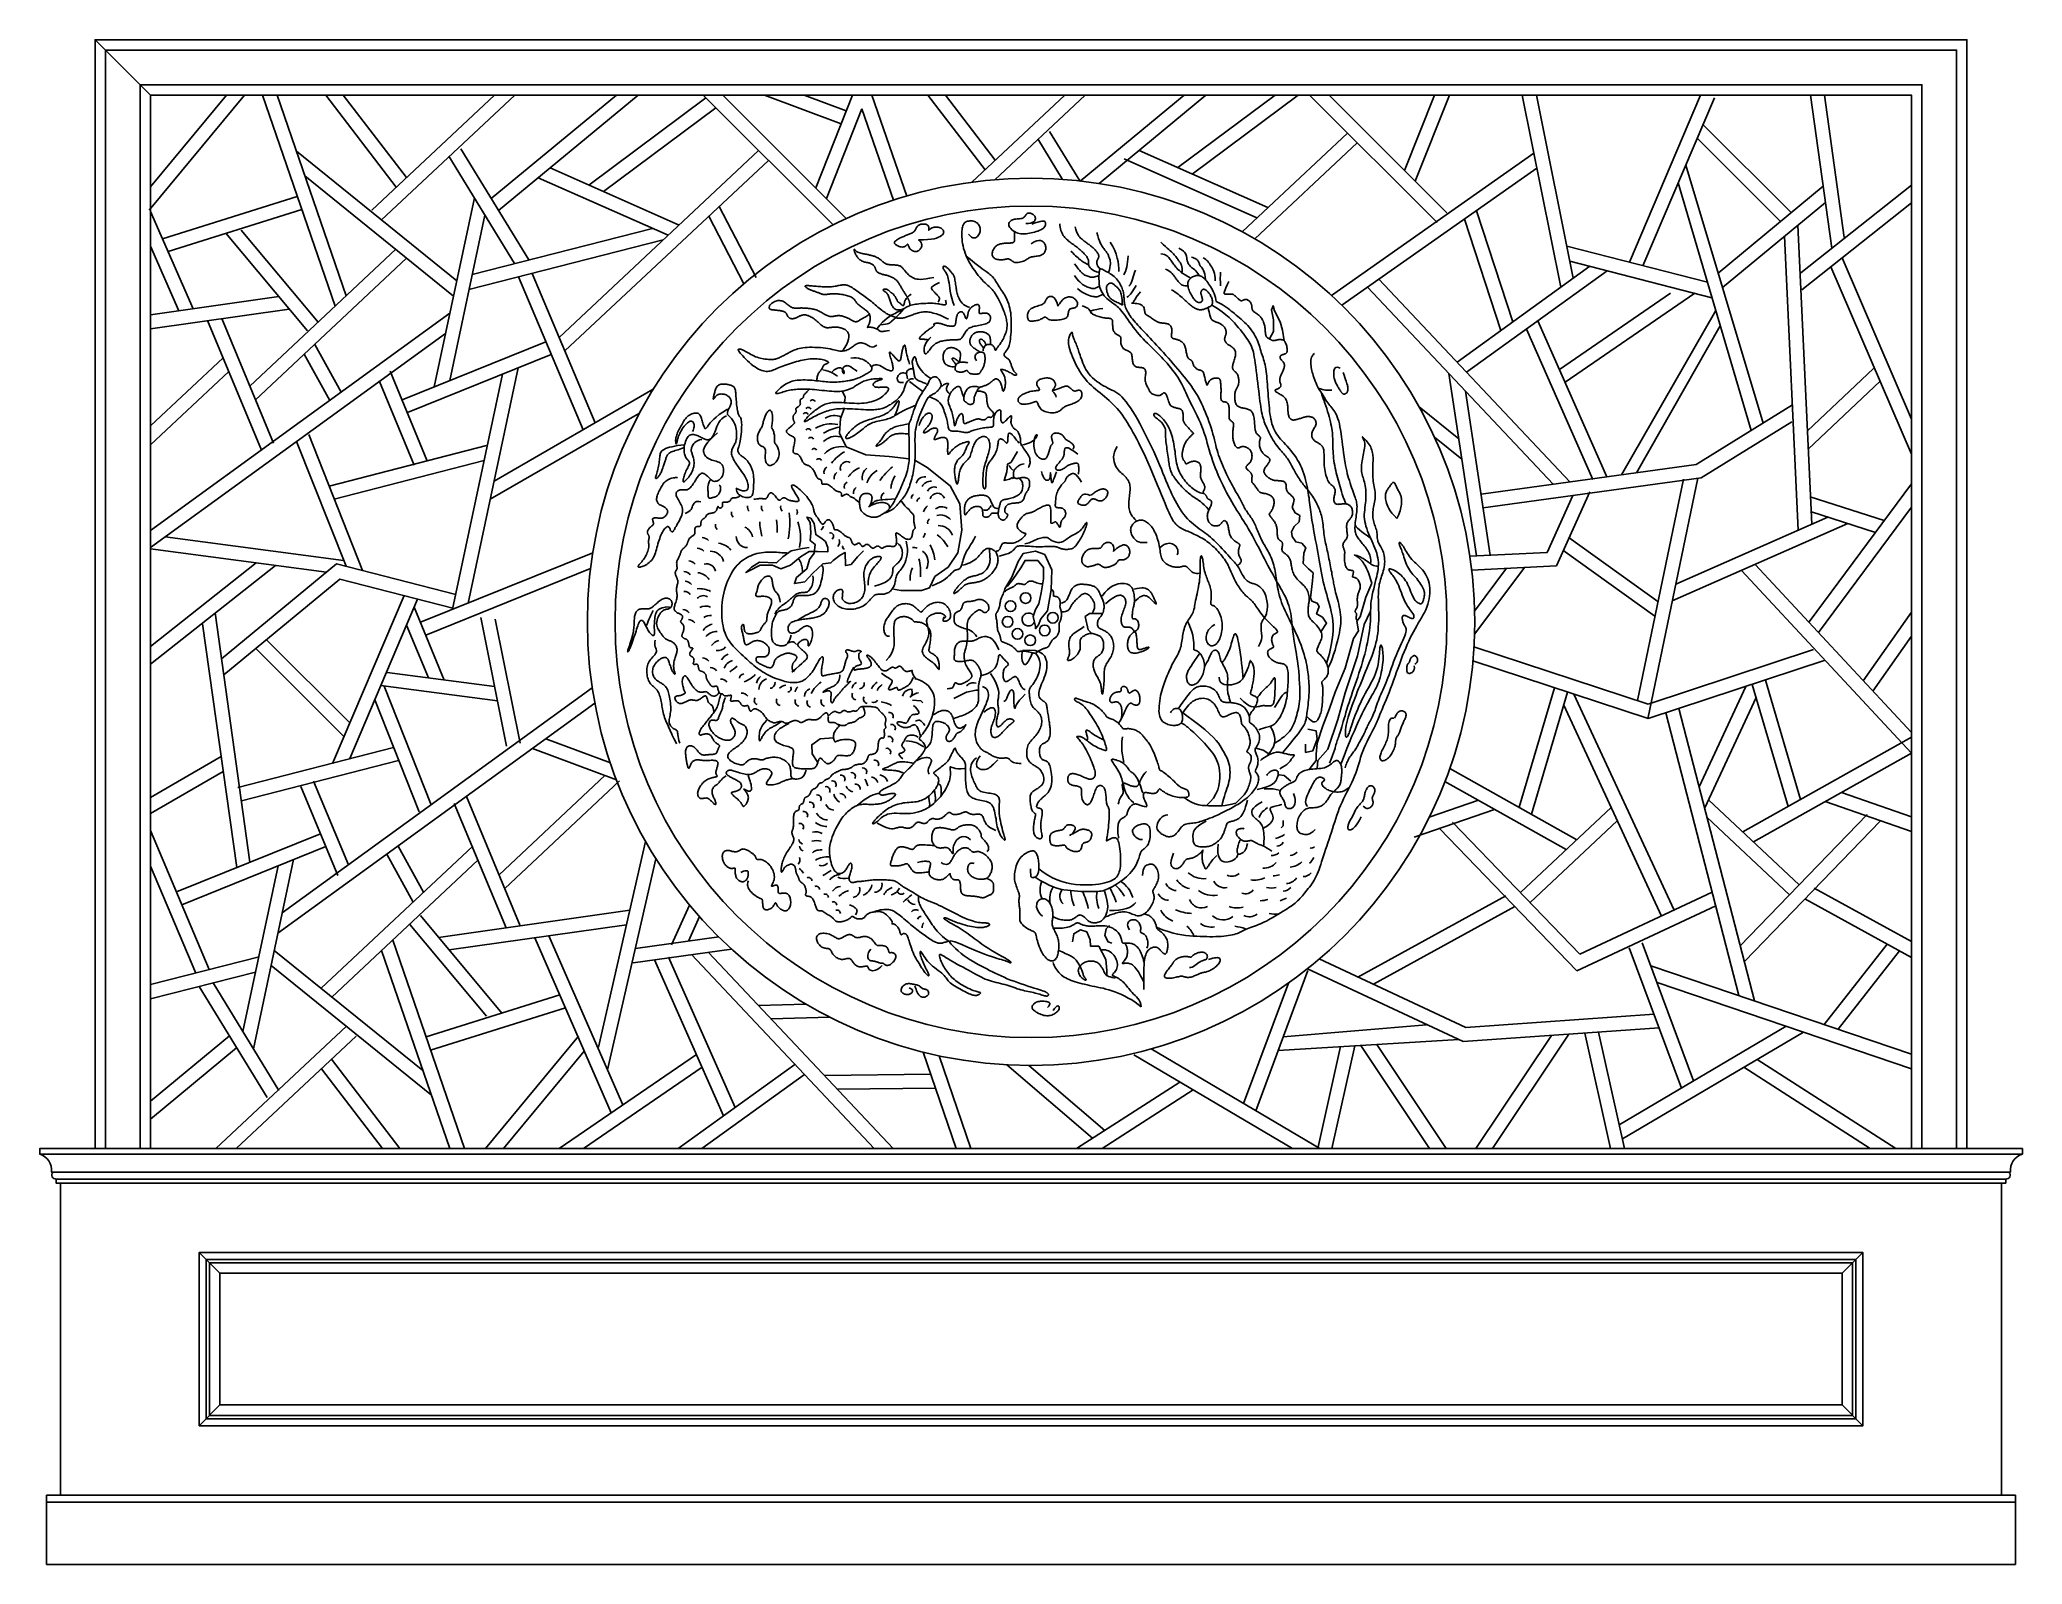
# Model space of a CAD drawing. Extents: x 2475 to 5335, y 627 to 2827.
import ezdxf

# ---------------------------------------------------------------- set-up
doc = ezdxf.new("R2010")
doc.units = 0
doc.header["$MEASUREMENT"] = 0
for name, color, linetype in [('2', 2, 'CONTINUOUS'), ('3', 3, 'CONTINUOUS'), ('4', 4, 'CONTINUOUS'), ('7', 7, 'CONTINUOUS')]:
    doc.layers.add(name, color=color, linetype=linetype)

msp = doc.modelspace()

# ---------------------------------------------------------------- linework, layer by layer
at = {"layer": '2', "linetype": 'Continuous'}
msp.add_line((2484.9, 627.4), (5324.9, 627.4), dxfattribs=at)
at = {"layer": '3', "linetype": 'ByBlock'}
for p, q in [((2770.4, 2747.4), (2632.9, 2581.3)), ((2744.4, 2747.4), (2634.9, 2615.1)), ((2796.2, 2747.4), (2901.1, 2442.8)), ((2817.3, 2747.4), (2917.1, 2457.8)), ((2887.5, 2747.4), (2989.3, 2614.5)), ((2912.7, 2747.4), (3004, 2628.3)), ((3131.1, 2747.4), (2953.9, 2581.3)), ((3160.4, 2747.4), (2967.6, 2566.8)), ((3306.8, 2747.4), (3126.2, 2598)), ((3338.2, 2747.4), (3136.7, 2580.8)), ((3431.9, 2747.4), (3619.3, 2560.2)), ((3460.2, 2747.4), (3638.5, 2569.4)), ((3520.3, 2747.4), (3631.1, 2706.2)), ((3577.6, 2747.4), (3638.4, 2724.8)), ((3647.4, 2747.4), (3594.3, 2613.5)), ((3675.4, 2747.4), (3725.6, 2601.8)), ((3756.2, 2747.4), (3838.7, 2639.7)), ((3781.4, 2747.4), (3853.4, 2653.4)), ((3953.7, 2747.4), (3819.6, 2621.7)), ((3983, 2747.4), (3852.6, 2625.3)), ((4125.8, 2747.4), (3975.6, 2623.1)), ((4157.2, 2747.4), (4003.1, 2619.9)), ((4256.9, 2747.4), (4116.6, 2642.8)), ((4290.3, 2747.4), (4137.6, 2633.5)), ((4306.5, 2747.4), (4490.6, 2563.5)), ((4334.8, 2747.4), (4504.8, 2577.7)), ((4486.9, 2747.4), (4443.7, 2638.6)), ((4508.4, 2747.4), (4459.1, 2623.3)), ((4613.6, 2747.4), (4669.1, 2470.3)), ((4634, 2747.4), (4686.9, 2483.1)), ((4870.5, 2747.4), (4768, 2506.3)), ((5029.2, 2747.4), (5060, 2526.4)), ((5049.4, 2747.4), (5078, 2542)), ((3435.8, 2743.5), (3267.2, 2617.7)), ((3450.1, 2729.2), (3288.2, 2608.3)), ((3661.1, 2727.6), (3609.7, 2598.1)), ((3661.1, 2727.6), (3706.4, 2595.9)), ((4890.7, 2743.7), (4787.6, 2501.3)), ((3931.7, 2694.9), (3975.4, 2623.5)), ((4361.5, 2692.5), (4209.5, 2550.3)), ((4874.2, 2704.9), (5001.5, 2577.8)), ((3076.5, 2479.4), (2845.2, 2666.4)), ((3082.3, 2669.8), (3180.3, 2509.6)), ((3512, 2667.4), (3224.1, 2397.9)), ((3914.6, 2684.5), (3950.5, 2625.8)), ((4060.7, 2667.6), (4246.7, 2585.1)), ((4375.6, 2678.4), (4227.8, 2540)), ((4630.4, 2663.4), (4338.4, 2458.2)), ((4865.7, 2685.1), (4986, 2565)), ((3065.2, 2659.4), (3160, 2504.4)), ((3211.3, 2642.5), (3397.2, 2559.9)), ((3526.2, 2653.2), (3232.4, 2378.3)), ((4039.2, 2655.3), (4230.8, 2570.2)), ((4634.7, 2641.9), (4353.2, 2444.2)), ((4849.3, 2646.4), (4961, 2274.2)), ((3071.8, 2457.4), (2857.5, 2630.7)), ((3194.1, 2628.2), (3381.4, 2545.1)), ((4838.3, 2620.6), (4943.8, 2263.5)), ((5047.5, 2615.9), (4896.1, 2490.6)), ((5174.9, 2617.3), (5015.2, 2491)), ((2634.9, 2579.4), (2696.1, 2439.2)), ((2846.5, 2601.3), (2652, 2540.2)), ((2853, 2582.3), (2660.1, 2521.7)), ((3102, 2599.2), (3044, 2326.5)), ((3117.2, 2574.4), (3066.4, 2335.5)), ((3455.2, 2586.8), (3508.4, 2484.3)), ((4547.4, 2580.6), (4599.7, 2420.2)), ((5050.8, 2592.6), (4902.3, 2469.8)), ((5174.9, 2591.8), (5016.7, 2466.6)), ((2743.6, 2548), (2861.1, 2407.1)), ((2765.7, 2552.6), (2876.4, 2419.9)), ((3358.8, 2555.1), (3099, 2488.8)), ((3440.1, 2572.6), (3490.6, 2475.2)), ((4530.3, 2568.6), (4582.7, 2407.9)), ((5011, 2559.7), (5031.2, 2128.2)), ((2634.9, 2529.5), (2675.6, 2436.3)), ((2988.9, 2525.2), (2778.1, 2327.5)), ((3374.2, 2538.4), (3093.9, 2466.9)), ((4677.6, 2529.6), (4880.6, 2477.3)), ((4992, 2544), (5011.7, 2119.9)), ((3004.2, 2512.1), (2785.6, 2307.2)), ((3185.2, 2490.2), (3276.1, 2274.6)), ((4710.9, 2500.4), (4519.4, 2362.2)), ((4736.1, 2493.9), (4533.2, 2347.6)), ((4682, 2507.9), (4887.2, 2455)), ((5058.5, 2499.7), (5174.9, 2229.2)), ((5074.8, 2512.6), (5174.9, 2279.8)), ((3165.7, 2485.1), (3258.7, 2264.6)), ((4658, 2185.9), (4390.2, 2470.2)), ((4682.3, 2189.3), (4406.8, 2481.8)), ((4827.2, 2461.6), (4667, 2351.7)), ((4862.5, 2461.6), (4675.3, 2333.1)), ((2819.7, 2456.7), (2634.9, 2430.6)), ((2834.8, 2438.6), (2634.9, 2410.4)), ((3066.6, 2432.6), (2634.9, 2119.3)), ((4892.6, 2436.6), (4756.7, 2199.5)), ((3060.4, 2403.4), (2634.9, 2094.5)), ((2717.2, 2422), (2794.7, 2235.3)), ((2737.6, 2424.9), (2812.2, 2245.3)), ((4619.4, 2409.8), (4715.5, 2192.9)), ((4636, 2421.7), (4735.7, 2196.6)), ((4899.2, 2414.5), (4778.2, 2202.5)), ((2871.6, 2387.8), (2909.6, 2318.7)), ((3205.1, 2391.5), (2997.6, 2307.7)), ((2739.5, 2368.3), (2634.9, 2270)), ((2747.7, 2348.6), (2634.9, 2242.6)), ((2856.6, 2373.7), (2893.3, 2306.8)), ((2980.4, 2349.2), (3033.6, 2220.9)), ((3212.9, 2373.1), (3005.3, 2289.3)), ((3165, 2353.8), (3092.9, 2014.5)), ((4507.6, 2345.6), (4547.3, 2082.4)), ((5120.1, 2353), (5024.9, 2262.8)), ((2965, 2334.2), (3015.1, 2213.3)), ((3142.6, 2344.7), (3070.5, 2005.5)), ((3359.9, 2323), (3130.3, 2190.5)), ((4531.7, 2320), (4567.3, 2083.5)), ((5129.6, 2334.5), (5026.1, 2236.5)), ((3340.1, 2288.5), (3124.7, 2164.2)), ((4464.6, 2297.8), (4521.8, 2251.3)), ((5003.3, 2300.5), (4864.5, 2214.4)), ((5002.2, 2276.2), (4871.5, 2195.2)), ((2845.6, 2247.5), (2916.8, 2067.5)), ((2863.2, 2257.6), (2940.7, 2061.4)), ((3119.4, 2241.6), (2892.5, 2183.3)), ((4486.7, 2254), (4526.2, 2221.9)), ((3116.1, 2220.1), (2899.9, 2164.6)), ((4864.5, 2214.4), (4554.1, 2171.5)), ((4871.5, 2195.2), (4557, 2151.8)), ((4711, 2175.1), (4662.8, 2068.3)), ((5174.9, 2186.3), (5027.2, 1987.2)), ((4686.6, 2169.7), (4649.6, 2087.6)), ((5135.7, 2133.5), (5028.8, 2167.6)), ((5123.1, 2116.5), (5029.4, 2146.4)), ((5174.9, 2152.7), (5040.7, 1971.9)), ((5083.2, 2129.3), (4829.9, 2017.7)), ((5054.4, 2138.4), (4834.9, 2041.7)), ((2888.7, 2059.2), (2634.9, 2092.5)), ((2913.4, 2076.1), (2656.1, 2109.9)), ((2634.9, 1951.9), (2787.3, 2072.5)), ((2634.9, 1926.4), (2814.9, 2068.9)), ((2737.3, 1934), (2903, 2071.1)), ((3075, 2026.7), (2903, 2071.1)), ((3272.7, 2087.1), (3024.1, 1986.7)), ((3269.5, 2064.2), (3031.8, 1968.3)), ((4649.6, 2087.6), (4537.9, 2082)), ((4662.8, 2068.3), (4540.5, 2062.1)), ((4590.7, 2064.6), (4544.7, 2002.8)), ((4616.6, 2065.9), (4545.2, 1969.9)), ((4929.9, 2061.7), (5174.9, 1798.1)), ((4949.3, 2070.3), (5174.9, 1827.5)), ((2740.5, 1910.7), (2907.9, 2049.2)), ((3070.9, 2007.2), (2907.9, 2049.2)), ((2897.4, 1782.9), (3000.5, 2025.3)), ((2922.1, 1790), (3020.1, 2020.2)), ((3015.1, 2008.5), (3058.6, 1903.4)), ((2759.1, 1632.7), (2710, 1984.6)), ((2778.2, 1640.4), (2728.1, 2000.2)), ((3004.1, 1982.7), (3035.7, 1906.4)), ((3148.2, 1808.2), (3111.1, 1993.7)), ((3167.8, 1812.2), (3132, 1991.4)), ((5174.9, 2001.5), (5105.4, 1902.3)), ((2913.9, 1821.7), (2786.6, 1948.8)), ((2922.3, 1841.5), (2802.1, 1961.6)), ((4543.9, 1951.5), (4795.1, 1868.8)), ((5033.8, 1947.4), (4795.1, 1868.8)), ((5174.9, 1966.7), (5119.3, 1887.3)), ((4542.4, 1931), (4795.1, 1847.8)), ((5050.6, 1931.9), (4795.1, 1847.8)), ((2824.9, 1567.4), (3272, 1892)), ((2966.9, 1895.3), (3135.2, 1873.2)), ((3039.6, 1723.2), (2971.8, 1894.7)), ((2976, 1914.3), (3131.1, 1893.9)), ((4659.8, 1892.3), (4609.1, 1719.8)), ((4935.9, 1894.1), (4868.8, 1749.4)), ((4945.2, 1897.2), (4997, 1720.8)), ((4964.2, 1903.4), (5014.9, 1730.9)), ((2818.6, 1538.1), (3275.8, 1870)), ((3022.1, 1713.2), (2958.2, 1874.7)), ((4678.8, 1886.1), (4627, 1709.7)), ((4673.3, 1867.3), (4814.3, 1562.9)), ((4688.1, 1883), (4832.4, 1571.4)), ((4839.6, 1862.4), (4948.7, 1440.4)), ((4950.7, 1878.4), (4876.7, 1718.8)), ((4820.6, 1856.2), (4926.1, 1448)), ((2760.8, 1748.5), (2985.3, 1806.2)), ((3185.6, 1804.5), (3306.9, 1759.4)), ((3205.1, 1818.6), (3298.1, 1784)), ((5174.9, 1820.8), (4931.7, 1684.2)), ((2634.9, 1734.1), (2736.8, 1792.9)), ((2765.8, 1729.2), (2992.7, 1787.4)), ((4509, 1776), (4692.3, 1673)), ((5174.9, 1797.9), (4946.9, 1669.8)), ((2634.9, 1711), (2739.8, 1771.5)), ((2904.8, 1621.6), (2851.6, 1749.8)), ((2920.2, 1636.6), (2870.1, 1757.5)), ((3137.6, 1622.2), (3290.2, 1765.6)), ((3145.7, 1602.4), (3311.1, 1757.9)), ((4502, 1757), (4677, 1658.7)), ((3147.6, 1545.9), (3073, 1725.5)), ((3168, 1548.8), (3090.5, 1735.5)), ((4457.5, 1676.6), (4573.5, 1716.8)), ((4479.4, 1705.4), (4550.2, 1729.9)), ((4741.7, 1719.6), (4611.2, 1596.7)), ((4882.2, 1730.7), (5012.8, 1607.8)), ((5174.9, 1684.8), (5050.5, 1728)), ((5174.9, 1706), (5073.8, 1741.1)), ((4493.9, 1689.2), (4692.4, 1483.9)), ((4512.9, 1698.4), (4696.8, 1508)), ((4750.6, 1700.4), (4625.1, 1582.3)), ((4880.3, 1705.1), (4998.9, 1593.4)), ((5111.1, 1709.5), (4927.3, 1519.3)), ((5130.1, 1700.4), (4934, 1497.4)), ((2719.5, 1485.6), (2634.9, 1686.5)), ((2672.3, 1597.7), (2879.9, 1681.5)), ((2680.1, 1579.2), (2887.6, 1663)), ((2881, 1458.7), (3099.6, 1663.6)), ((3028.6, 1597.1), (2991.9, 1663.9)), ((3281.1, 1373.9), (3349, 1670.3)), ((2700, 1480.6), (2634.9, 1635)), ((2768, 1396.3), (2818.9, 1635.3)), ((2783.2, 1371.5), (2841.2, 1644.3)), ((2896.3, 1445.6), (3107.1, 1643.3)), ((3013.6, 1583), (2975.6, 1652.1)), ((3294.1, 1341.2), (3363.9, 1645.6)), ((5034.4, 1603.2), (5174.9, 1526)), ((3386.5, 1521.4), (3412.4, 1578.8)), ((4589.6, 1592.1), (4376.4, 1474.9)), ((4602.8, 1576.5), (4398.9, 1464.5)), ((4892.6, 1577.4), (4692.4, 1483.9)), ((4887.5, 1597.1), (4696.8, 1508)), ((5021.1, 1587.6), (5174.9, 1503.2)), ((3119.5, 1418.2), (3008.8, 1550.8)), ((3141.7, 1422.8), (3024.2, 1563.6)), ((3050.4, 1532.1), (3326.3, 1571.2)), ((3065.5, 1514.1), (3321.5, 1550.3)), ((3410.8, 1526.8), (3426.7, 1562)), ((3087.6, 1227.4), (2984.1, 1527.9)), ((3299.4, 1279.1), (3189.1, 1531.6)), ((3316.2, 1290.6), (3209.6, 1534.5)), ((3334.2, 1516.2), (3454.4, 1532.8)), ((4767.9, 1517.1), (4843.1, 1314.6)), ((4786.7, 1524.1), (4860.6, 1324.9)), ((5140.1, 1522.3), (5049.1, 1406.6)), ((2634.9, 1464), (2791.4, 1503.9)), ((2808.7, 1491.4), (3040, 1304.4)), ((2813.4, 1513.4), (3027.7, 1340.1)), ((3066.5, 1227.4), (2968.2, 1513)), ((3331, 1495.6), (3473, 1515.2)), ((3461.5, 1274.7), (3361.8, 1499.8)), ((3478, 1286.7), (3382, 1503.6)), ((3415.2, 1507.2), (3678.6, 1227.4)), ((3439.5, 1510.5), (3706.1, 1227.4)), ((4320.7, 1501), (4532.3, 1402.1)), ((4798.9, 1491.2), (5174.9, 1363.6)), ((5157.9, 1512.5), (5069, 1399.5)), ((2634.9, 1443.3), (2786.3, 1481.9)), ((2802.9, 1301), (2704.9, 1461.2)), ((2820, 1311.4), (2725.2, 1466.4)), ((4276.2, 1466.1), (4211.6, 1292.3)), ((4304.3, 1484.5), (4229.1, 1282)), ((4303.7, 1486.9), (4528.5, 1381.8)), ((4807.9, 1467), (5174.9, 1342.5)), ((3032.2, 1388.4), (3225.1, 1449)), ((3038.7, 1369.5), (3233.2, 1430.6)), ((3511.7, 1433.9), (3580.2, 1435.9)), ((3577.1, 1435.8), (3576.7, 1438)), ((2729.2, 1227.4), (2917.7, 1404)), ((3530, 1414.4), (3614.9, 1416.9)), ((4268.7, 1388.5), (4475.4, 1405.8)), ((4810.8, 1401.6), (4528.5, 1381.8)), ((4803.6, 1421.1), (4532.3, 1402.1)), ((4994.2, 1403.8), (4753.5, 1261.7)), ((2634.9, 1296), (2748.5, 1390)), ((2758.5, 1227.4), (2931.3, 1389.4)), ((3118.2, 1227.4), (3252.3, 1389.4)), ((4261.4, 1369), (4521.9, 1384.9)), ((4351.1, 1374.5), (4318.4, 1227.4)), ((4371.8, 1375.7), (4338.9, 1227.4)), ((4380.6, 1376.3), (4479.9, 1227.4)), ((4403.7, 1377.7), (4503.9, 1227.4)), ((4655.5, 1390.7), (4546.5, 1227.4)), ((4680.7, 1392.5), (4570.6, 1227.4)), ((4703.6, 1394.1), (4740.6, 1227.4)), ((4723.7, 1395.5), (4761.1, 1227.4)), ((5019.1, 1395.3), (4758.1, 1241.2)), ((2634.9, 1270), (2759, 1372.8)), ((2994.5, 1227.4), (2895.9, 1356.2)), ((3144.2, 1227.4), (3260.5, 1368)), ((3224.1, 1227.4), (3422.2, 1363.3)), ((3259.5, 1227.4), (3430.5, 1344.7)), ((3395.9, 1227.4), (3564.3, 1348.9)), ((3797, 1227.4), (3749.4, 1366.6)), ((3818.1, 1227.4), (3772.3, 1361.3)), ((4053.1, 1362.7), (4282.2, 1227.4)), ((4078.1, 1371.2), (4321.5, 1227.4)), ((4933.2, 1344.6), (5115.3, 1227.4)), ((4952.5, 1356), (5152.3, 1227.4)), ((2969.4, 1227.4), (2881.3, 1342.5)), ((3430.1, 1227.4), (3578.1, 1334.2)), ((3606.8, 1332.9), (3760.3, 1334.6)), ((4119.8, 1323.4), (3970.6, 1227.4)), ((3625.4, 1313.1), (3767.1, 1314.7)), ((4139, 1312), (4007.6, 1227.4))]:
    msp.add_line(p, q, dxfattribs=at)
at = {"layer": '3'}
for p, q in [((4779.6, 1873.9), (4846.1, 2193.4)), ((4794.5, 1847.6), (4866.8, 2194.5)), ((4671.9, 2090.8), (4804.9, 1995.4)), ((4681.1, 2108.8), (4809.3, 2016.8)), ((3870.1, 1348.4), (3993.8, 1242.3)), ((3901.9, 1347.4), (4011.4, 1253.6)), ((2474.9, 1219.4), (5334.9, 1219.4)), ((2493.9, 1193.4), (5315.9, 1193.4)), ((2498.9, 1183.4), (5310.9, 1183.4)), ((2734.9, 1047.4), (2704.9, 1077.4)), ((5074.9, 1047.4), (5104.9, 1077.4)), ((2734.9, 857.4), (2704.9, 827.4)), ((5074.9, 857.4), (5104.9, 827.4)), ((2484.9, 717.4), (5324.9, 717.4))]:
    msp.add_line(p, q, dxfattribs=at)
for points in [[(5239.9, 1227.4), (5239.9, 2812.4), (2569.9, 2812.4), (2569.9, 1227.4)], [(5189.9, 1227.4), (5189.9, 2762.4), (2619.9, 2762.4), (2619.9, 1227.4)], [(3897.6, 2562.1), (3901.3, 2562.3), (3904.3, 2562.8), (3906.6, 2563.5), (3908.4, 2564.4), (3909.7, 2565.4), (3910.5, 2566.5), (3911, 2567.7), (3911.2, 2568.8), (3911.2, 2569.9), (3911.1, 2570.9), (3910.7, 2571.9), (3910.2, 2572.8), (3909.6, 2573.6), (3908.8, 2574.3), (3908, 2575), (3907.1, 2575.6), (3906.1, 2576.1), (3905.1, 2576.6), (3904.1, 2576.9), (3903.1, 2577.2), (3902.1, 2577.3), (3901.2, 2577.2), (3900.3, 2577), (3899.4, 2576.5), (3898.7, 2575.9), (3898, 2575.2), (3897.3, 2574.3), (3896.7, 2573.3), (3895.9, 2572.4), (3895.1, 2571.5), (3894.1, 2570.7), (3892.9, 2570), (3891.6, 2569.5), (3890.1, 2569.2), (3888.4, 2569), (3886.7, 2568.8), (3884.9, 2568.7), (3883.1, 2568.5), (3881.3, 2568.2), (3879.6, 2567.8), (3878, 2567.3), (3876.5, 2566.5), (3875.2, 2565.7), (3874.2, 2564.7), (3873.4, 2563.6), (3872.9, 2562.3), (3872.7, 2560.9), (3872.9, 2559.5), (3873.5, 2557.9), (3874.5, 2556.4), (3875.8, 2554.8), (3877.4, 2553.2), (3879.3, 2551.8), (3881.3, 2550.4), (3883.4, 2549.3), (3885.7, 2548.4), (3888, 2547.7), (3890.4, 2547.3), (3892.8, 2547.2), (3895.2, 2547.2), (3897.7, 2547.3), (3900.1, 2547.6), (3902.6, 2548), (3905.1, 2548.5), (3907.6, 2549.1), (3910.1, 2549.7), (3912.5, 2550.4), (3914.8, 2551.1), (3916.9, 2551.9), (3918.9, 2552.8), (3920.7, 2553.8), (3922.2, 2554.9), (3923.5, 2556.1), (3924.5, 2557.4), (3925.2, 2558.6), (3925.7, 2559.9), (3926, 2561.2), (3926, 2562.3), (3925.8, 2563.3), (3925.3, 2564.2), (3924.7, 2564.9), (3923.7, 2565.3), (3922.3, 2565.5), (3920.4, 2565.4), (3917.9, 2565), (3914.8, 2564.1), (3910.8, 2562.9), (3906, 2561.3)], [(3742.7, 2538.8), (3744.8, 2536.7), (3746.3, 2534.8), (3747.1, 2533), (3747.5, 2531.3), (3747.4, 2529.8), (3747, 2528.4), (3746.4, 2527.1), (3745.6, 2525.9), (3744.8, 2524.9), (3744, 2524), (3743.1, 2523.2), (3742.2, 2522.6), (3741.2, 2522.1), (3740.2, 2521.8), (3739.1, 2521.6), (3738, 2521.6), (3736.8, 2521.8), (3735.6, 2522.2), (3734.5, 2522.7), (3733.3, 2523.3), (3732.2, 2524.1), (3731.2, 2524.9), (3730.3, 2525.8), (3729.5, 2526.8), (3728.9, 2527.8), (3728.5, 2528.8), (3728.1, 2529.7), (3727.8, 2530.6), (3727.6, 2531.3), (3727.4, 2531.9), (3727.2, 2532.2), (3726.9, 2532.3), (3726.5, 2532.1), (3726.1, 2531.7), (3725.5, 2531.1), (3724.9, 2530.5), (3724.1, 2529.8), (3723.1, 2529.1), (3722, 2528.6), (3720.8, 2528.3), (3719.3, 2528.2), (3717.8, 2528.3), (3716.2, 2528.7), (3714.6, 2529.2), (3713, 2529.8), (3711.6, 2530.4), (3710.3, 2531.2), (3709.3, 2531.9), (3708.5, 2532.6), (3708.1, 2533.3), (3707.9, 2534), (3707.9, 2534.6), (3708.1, 2535.3), (3708.5, 2536), (3709.1, 2536.6), (3709.8, 2537.3), (3710.7, 2538), (3711.6, 2538.7), (3712.6, 2539.4), (3713.7, 2540), (3714.9, 2540.7), (3716.1, 2541.4), (3717.4, 2542), (3718.7, 2542.6), (3720, 2543.1), (3721.3, 2543.6), (3722.6, 2544.1), (3724, 2544.6), (3725.3, 2545.1), (3726.6, 2545.6), (3727.9, 2546.1), (3729.1, 2546.6), (3730.3, 2547.1), (3731.5, 2547.7), (3732.7, 2548.3), (3733.8, 2548.9), (3734.8, 2549.6), (3735.7, 2550.3), (3736.6, 2551.1), (3737.3, 2551.9), (3737.9, 2552.7), (3738.5, 2553.6), (3738.9, 2554.5), (3739.4, 2555.4), (3739.8, 2556.3), (3740.3, 2557.1), (3740.8, 2557.9), (3741.5, 2558.7), (3742.2, 2559.3), (3743, 2559.8), (3744, 2560.3), (3744.9, 2560.7), (3746, 2561), (3747.1, 2561.2), (3748.1, 2561.3), (3749.2, 2561.4), (3750.3, 2561.4), (3751.4, 2561.4), (3752.4, 2561.3), (3753.4, 2561.1), (3754.2, 2560.8), (3755, 2560.4), (3755.7, 2559.9), (3756.3, 2559.3), (3756.8, 2558.7), (3757.1, 2557.9), (3757.4, 2557.1), (3757.5, 2556.3), (3757.6, 2555.5), (3757.6, 2554.8), (3757.5, 2554.1), (3757.4, 2553.5), (3757.3, 2553.1), (3757.2, 2552.7), (3757.1, 2552.5), (3757.1, 2552.5), (3757.1, 2552.5), (3757.3, 2552.6), (3757.6, 2552.9), (3758, 2553.2), (3758.6, 2553.7), (3759.4, 2554.2), (3760.3, 2554.8), (3761.4, 2555.4), (3762.5, 2555.9), (3763.8, 2556.4), (3765.2, 2556.8), (3766.6, 2557), (3768.1, 2557.1), (3769.6, 2557), (3771.1, 2556.7), (3772.5, 2556.4), (3773.9, 2555.9), (3775.2, 2555.2), (3776.3, 2554.5), (3777.3, 2553.7), (3778.1, 2552.7), (3778.6, 2551.7), (3778.9, 2550.7), (3779, 2549.5), (3778.7, 2548.3), (3778.1, 2547.1), (3777.1, 2545.9), (3775.7, 2544.6), (3773.9, 2543.4), (3771.6, 2542.2), (3768.7, 2541.1), (3765.1, 2540.2), (3760.8, 2539.4), (3755.7, 2538.9), (3749.7, 2538.7), (3742.7, 2538.8)], [(3814.6, 2546.8), (3816.9, 2544.2), (3819, 2542.5), (3821, 2541.6), (3822.9, 2541.4), (3824.6, 2541.7), (3826.2, 2542.4), (3827.6, 2543.5), (3828.8, 2544.8), (3829.7, 2546.1), (3830.5, 2547.6), (3831.1, 2549.1), (3831.4, 2550.6), (3831.6, 2552.2), (3831.6, 2553.7), (3831.4, 2555.2), (3831, 2556.7), (3830.5, 2558.1), (3829.9, 2559.5), (3829.1, 2560.7), (3828.2, 2561.9), (3827.1, 2562.9), (3825.9, 2563.8), (3824.6, 2564.6), (3823.2, 2565.2), (3821.6, 2565.6), (3820, 2565.9), (3818.3, 2566), (3816.6, 2565.9), (3815, 2565.7), (3813.4, 2565.3), (3812, 2564.8), (3810.6, 2564.2), (3809.5, 2563.4), (3808.6, 2562.5), (3807.8, 2561.4), (3807.1, 2560.2), (3806.6, 2558.8), (3806.1, 2557.1), (3805.8, 2555.3), (3805.5, 2553.2), (3805.3, 2550.9), (3805.2, 2548.3), (3805.2, 2545.6), (3805.2, 2542.7), (3805.4, 2539.6), (3805.7, 2536.4), (3806.2, 2533.1), (3806.9, 2529.7), (3807.7, 2526.3), (3808.8, 2522.8), (3810, 2519.2), (3811.4, 2515.7), (3813, 2512.1), (3814.8, 2508.5), (3816.7, 2504.8), (3818.9, 2501.2), (3821.2, 2497.6), (3823.7, 2494.1), (3826.3, 2490.6), (3828.9, 2487.3), (3831.5, 2484.2), (3834, 2481.3), (3836.4, 2478.7), (3838.7, 2476.4), (3840.7, 2474.4), (3842.6, 2472.6), (3844.3, 2471.1), (3845.9, 2469.7), (3847.4, 2468.3), (3848.9, 2466.8), (3850.3, 2465.2), (3851.8, 2463.4), (3853.3, 2461.3), (3854.7, 2458.9), (3856.2, 2456.4), (3857.7, 2453.7), (3859.1, 2450.9), (3860.5, 2448.1), (3861.7, 2445.4), (3862.9, 2442.8), (3864, 2440.3), (3864.9, 2437.9), (3865.8, 2435.6), (3866.6, 2433.5), (3867.3, 2431.4), (3867.9, 2429.4), (3868.4, 2427.4), (3868.9, 2425.5), (3869.4, 2423.6), (3869.7, 2421.7), (3870, 2419.8), (3870.3, 2417.8), (3870.4, 2415.9), (3870.4, 2413.9), (3870.2, 2411.9), (3869.9, 2409.8), (3869.5, 2407.6), (3868.9, 2405.5), (3868.2, 2403.3), (3867.3, 2401.2), (3866.4, 2399.1), (3865.5, 2397.1), (3864.5, 2395.2), (3863.5, 2393.4), (3862.6, 2391.8), (3861.6, 2390.3), (3860.7, 2389), (3859.8, 2387.8), (3858.9, 2386.7), (3858.2, 2385.7), (3857.4, 2384.7), (3856.8, 2383.8), (3856.2, 2382.9), (3855.7, 2382.1), (3855.3, 2381.3), (3854.9, 2380.7), (3854.6, 2380.1), (3854.3, 2379.6), (3854.1, 2379.3), (3853.9, 2379), (3853.7, 2379), (3853.6, 2379.1), (3853.4, 2379.2), (3853.3, 2379.5), (3853.1, 2379.9), (3852.9, 2380.4), (3852.8, 2381), (3852.5, 2381.5), (3852.3, 2382.2), (3852, 2382.8), (3851.7, 2383.5), (3851.3, 2384.1), (3850.9, 2384.8), (3850.4, 2385.4), (3850, 2385.9), (3849.4, 2386.4), (3848.8, 2386.9), (3848.2, 2387.2), (3847.5, 2387.5), (3846.7, 2387.7), (3845.9, 2387.8), (3845, 2387.9), (3844.1, 2387.8), (3843, 2387.7), (3841.9, 2387.4), (3840.8, 2387), (3839.6, 2386.4), (3838.5, 2385.5), (3837.6, 2384.3), (3836.7, 2382.7), (3836.1, 2380.7), (3835.7, 2378.2)], [(3905.1, 2533), (3909.5, 2535.5), (3913.2, 2537), (3916.3, 2537.6), (3918.8, 2537.5), (3920.9, 2536.7), (3922.6, 2535.5), (3923.9, 2534.1), (3924.8, 2532.5), (3925.6, 2530.9), (3926, 2529.4), (3926.3, 2527.9), (3926.3, 2526.5), (3926.2, 2525.1), (3925.9, 2523.8), (3925.5, 2522.6), (3925, 2521.5), (3924.4, 2520.4), (3923.7, 2519.5), (3922.8, 2518.6), (3921.9, 2517.9), (3920.9, 2517.2), (3919.7, 2516.6), (3918.5, 2516.1), (3917.1, 2515.7), (3915.6, 2515.3), (3913.9, 2515.1), (3912.3, 2514.9), (3910.6, 2514.7), (3908.9, 2514.5), (3907.3, 2514.2), (3905.8, 2514), (3904.4, 2513.6), (3903.2, 2513.1), (3902.1, 2512.6), (3901.1, 2511.9), (3900.1, 2511.3), (3899.1, 2510.6), (3898, 2509.9), (3896.8, 2509.1), (3895.4, 2508.5), (3893.9, 2507.8), (3892.2, 2507.2), (3890.3, 2506.7), (3888.5, 2506.3), (3886.6, 2506), (3884.8, 2505.9), (3883.1, 2505.9), (3881.5, 2506.1), (3880.2, 2506.5), (3879, 2507.1), (3877.9, 2507.7), (3877, 2508.5), (3876.1, 2509.2), (3875.3, 2509.8), (3874.5, 2510.4), (3873.6, 2510.8), (3872.7, 2511), (3871.7, 2511.1), (3870.7, 2511), (3869.5, 2510.8), (3868.3, 2510.6), (3867, 2510.3), (3865.6, 2510), (3864.2, 2509.8), (3862.6, 2509.7), (3861, 2509.7), (3859.4, 2509.8), (3857.8, 2510), (3856.2, 2510.3), (3854.8, 2510.7), (3853.4, 2511.3), (3852.2, 2511.9), (3851.2, 2512.7), (3850.4, 2513.6), (3849.8, 2514.6), (3849.4, 2515.7), (3849.1, 2516.9), (3849, 2518.1), (3849, 2519.4), (3849.2, 2520.7), (3849.5, 2522), (3850, 2523.3), (3850.6, 2524.5), (3851.3, 2525.8), (3852, 2526.9), (3852.9, 2528), (3853.9, 2529.1), (3854.9, 2529.9), (3856, 2530.7), (3857.1, 2531.4), (3858.3, 2531.9), (3859.5, 2532.4), (3860.8, 2532.7), (3862.2, 2533), (3863.6, 2533.2), (3865.2, 2533.4), (3866.8, 2533.6), (3868.4, 2533.7), (3870, 2533.8), (3871.7, 2533.8), (3873.2, 2533.9), (3874.7, 2534), (3876, 2534.1), (3877.2, 2534.2), (3878.2, 2534.4), (3879.1, 2534.7), (3879.7, 2535), (3880.2, 2535.4), (3880.6, 2536), (3880.9, 2536.7), (3881.1, 2537.6), (3881.2, 2538.6), (3881.2, 2539.9), (3881.2, 2541.3), (3881.2, 2542.8), (3881.2, 2544.4), (3881.1, 2545.9), (3881, 2547.3), (3881, 2548.6), (3881, 2549.6)], [(4003.2, 2491.4), (3999.3, 2492.5), (3996.2, 2493.8), (3993.7, 2495.2), (3991.7, 2496.6), (3990.3, 2498), (3989.2, 2499.5), (3988.5, 2500.8), (3988.1, 2502.1), (3987.8, 2503.2), (3987.7, 2504.3), (3987.7, 2505.2), (3987.8, 2506.1), (3987.8, 2506.9), (3987.9, 2507.8), (3987.9, 2508.6), (3987.8, 2509.4), (3987.5, 2510.3), (3987.1, 2511.3), (3986.6, 2512.2), (3986, 2513.2), (3985.2, 2514.3), (3984.4, 2515.3), (3983.5, 2516.4), (3982.6, 2517.4), (3981.6, 2518.5), (3980.6, 2519.6), (3979.5, 2520.7), (3978.3, 2521.8), (3977.1, 2522.9), (3975.9, 2524), (3974.6, 2525.1), (3973.3, 2526.2), (3971.9, 2527.3), (3970.4, 2528.4), (3969, 2529.5), (3967.5, 2530.6), (3966, 2531.7), (3964.5, 2532.8), (3963, 2533.9), (3961.5, 2535), (3960.1, 2536.1), (3958.7, 2537.3), (3957.4, 2538.4), (3956.1, 2539.6), (3954.8, 2540.8), (3953.6, 2542.1), (3952.5, 2543.5), (3951.5, 2545), (3950.5, 2546.6), (3949.6, 2548.3), (3948.8, 2550.2), (3948.1, 2552.2), (3947.5, 2554.3), (3947, 2556.7), (3946.7, 2559.2), (3946.5, 2561.9)], [(4004.7, 2496.4), (4002.5, 2498.8), (4001, 2500.9), (4000.1, 2502.9), (3999.7, 2504.6), (3999.7, 2506.1), (3999.9, 2507.5), (4000.3, 2508.7), (4000.8, 2509.8), (4001.3, 2510.7), (4001.7, 2511.6), (4002.1, 2512.4), (4002.4, 2513.1), (4002.6, 2513.9), (4002.7, 2514.6), (4002.6, 2515.4), (4002.4, 2516.3), (4002.1, 2517.3), (4001.6, 2518.3), (4001, 2519.4), (4000.3, 2520.6), (3999.5, 2521.7), (3998.6, 2522.9), (3997.6, 2524), (3996.6, 2525.1), (3995.5, 2526.2), (3994.4, 2527.2), (3993.2, 2528.1), (3992.1, 2529.1), (3990.9, 2529.9), (3989.7, 2530.8), (3988.6, 2531.7), (3987.4, 2532.5), (3986.2, 2533.3), (3985, 2534.2), (3983.8, 2535.1), (3982.6, 2536), (3981.4, 2536.9), (3980.2, 2537.9), (3979, 2538.9), (3977.8, 2540), (3976.5, 2541.2), (3975.3, 2542.5), (3974, 2544), (3972.8, 2545.9), (3971.7, 2548), (3970.6, 2550.6), (3969.6, 2553.7), (3968.8, 2557.3)], [(3999.9, 2549.3), (4001.2, 2544.5), (4002.4, 2540.5), (4003.6, 2537.1), (4004.8, 2534.3), (4005.9, 2532), (4007, 2530.1), (4008, 2528.5), (4009, 2527.1), (4009.9, 2525.9), (4010.8, 2524.8), (4011.6, 2523.7), (4012.4, 2522.7), (4013.1, 2521.8), (4013.8, 2520.9), (4014.4, 2520), (4015, 2519.1), (4015.5, 2518.2), (4016, 2517.2), (4016.5, 2516.2), (4016.9, 2515.1), (4017.3, 2514), (4017.7, 2512.9), (4018.1, 2511.7), (4018.5, 2510.5), (4018.9, 2509.1), (4019.2, 2507.7), (4019.4, 2506), (4019.4, 2504), (4019.2, 2501.6), (4018.7, 2498.8), (4017.9, 2495.3), (4016.6, 2491.3)], [(3764.7, 2484.3), (3758.6, 2483.1), (3753.5, 2482.2), (3749.2, 2481.7), (3745.7, 2481.5), (3742.7, 2481.6), (3740.1, 2481.9), (3737.9, 2482.4), (3736, 2483.1), (3734.1, 2484), (3732.4, 2485), (3730.8, 2486.1), (3729.3, 2487.3), (3727.9, 2488.6), (3726.6, 2489.9), (3725.4, 2491.1), (3724.3, 2492.4), (3723.3, 2493.6), (3722.3, 2494.7), (3721.5, 2495.8), (3720.7, 2496.8), (3719.9, 2497.7), (3719.1, 2498.5), (3718.3, 2499.3), (3717.5, 2499.9), (3716.6, 2500.4), (3715.6, 2500.9), (3714.6, 2501.3), (3713.6, 2501.6), (3712.5, 2501.8), (3711.5, 2502), (3710.3, 2502.1), (3709.2, 2502.2), (3708.1, 2502.3), (3706.9, 2502.4), (3705.8, 2502.4), (3704.6, 2502.5), (3703.5, 2502.5), (3702.4, 2502.6), (3701.4, 2502.7), (3700.3, 2502.8), (3699.4, 2503), (3698.4, 2503.2), (3697.5, 2503.4), (3696.6, 2503.7), (3695.7, 2504.1), (3694.9, 2504.5), (3694, 2505), (3693.1, 2505.6), (3692.1, 2506.3), (3691.2, 2507), (3690.2, 2507.8), (3689.2, 2508.7), (3688.2, 2509.5), (3687.1, 2510.3), (3686.1, 2511.1), (3684.9, 2511.9), (3683.8, 2512.6), (3682.6, 2513.2), (3681.4, 2513.8), (3680.2, 2514.3), (3679, 2514.8), (3677.8, 2515.2), (3676.6, 2515.6), (3675.5, 2515.9), (3674.3, 2516.2), (3673.2, 2516.5), (3672.1, 2516.7), (3671, 2517), (3669.8, 2517.2), (3668.6, 2517.5), (3667.3, 2517.7), (3665.9, 2518), (3664.4, 2518.3), (3662.8, 2518.6), (3661.2, 2518.9), (3659.6, 2519.3), (3658, 2519.7), (3656.5, 2520.2), (3655.2, 2520.7), (3654, 2521.2), (3653, 2521.9), (3652.2, 2522.5), (3651.5, 2523.1), (3651, 2523.7), (3650.6, 2524.3), (3650.3, 2524.7), (3650.1, 2525.1), (3650, 2525.2), (3649.9, 2525.2), (3649.8, 2525.1), (3649.7, 2524.8), (3649.8, 2524.3), (3649.8, 2523.7), (3650, 2523), (3650.2, 2522.2), (3650.5, 2521.2), (3650.8, 2520.2), (3651.3, 2519.2), (3651.8, 2518.1), (3652.3, 2517), (3653, 2515.9), (3653.7, 2514.7), (3654.5, 2513.7), (3655.3, 2512.6), (3656.2, 2511.7), (3657.2, 2510.8), (3658.2, 2509.9), (3659.2, 2509.2), (3660.3, 2508.5), (3661.4, 2507.9), (3662.6, 2507.4), (3663.8, 2506.9), (3665.1, 2506.6), (3666.3, 2506.2), (3667.6, 2506), (3668.9, 2505.7), (3670.1, 2505.5), (3671.3, 2505.2), (3672.4, 2504.9), (3673.5, 2504.5), (3674.5, 2504.1), (3675.5, 2503.5), (3676.3, 2503), (3677.1, 2502.4), (3677.8, 2501.7), (3678.4, 2501), (3678.9, 2500.3), (3679.4, 2499.7), (3679.7, 2499), (3680, 2498.3), (3680.3, 2497.7), (3680.5, 2497), (3680.7, 2496.4), (3680.9, 2495.8), (3681.1, 2495.2), (3681.3, 2494.7), (3681.5, 2494.2), (3681.8, 2493.6), (3682.2, 2493.1), (3682.6, 2492.7), (3683, 2492.2), (3683.6, 2491.8), (3684.2, 2491.3), (3684.9, 2490.9), (3685.8, 2490.5), (3686.7, 2490.1), (3687.6, 2489.8), (3688.7, 2489.4), (3689.8, 2489.1), (3690.9, 2488.7), (3692, 2488.4), (3693.1, 2488.1), (3694.1, 2487.9), (3695.2, 2487.6), (3696.3, 2487.4), (3697.3, 2487.1), (3698.4, 2486.9), (3699.4, 2486.6), (3700.5, 2486.2), (3701.6, 2485.8), (3702.7, 2485.4), (3703.8, 2484.9), (3704.9, 2484.4), (3706, 2483.8), (3707, 2483.2), (3708.1, 2482.5), (3709, 2481.8), (3709.9, 2481.1), (3710.8, 2480.4), (3711.5, 2479.6), (3712.2, 2478.8), (3712.9, 2478), (3713.5, 2477.1), (3714.1, 2476.2), (3714.7, 2475.3), (3715.3, 2474.3), (3715.9, 2473.3), (3716.5, 2472.2), (3717.1, 2471.2), (3717.7, 2470.1), (3718.3, 2469), (3718.9, 2467.9), (3719.5, 2466.9), (3720.1, 2465.8), (3720.7, 2464.9), (3721.3, 2463.9), (3721.8, 2463), (3722.4, 2462.2), (3722.9, 2461.4), (3723.4, 2460.7), (3723.8, 2460), (3724.3, 2459.4), (3724.6, 2458.8), (3725, 2458.3), (3725.3, 2457.9), (3725.7, 2457.4), (3725.9, 2457), (3726.2, 2456.6), (3726.4, 2456.2), (3726.7, 2455.8), (3726.9, 2455.4), (3727.1, 2454.9), (3727.3, 2454.5), (3727.5, 2454.1), (3727.7, 2453.6), (3727.9, 2453.2), (3728.1, 2452.8), (3728.3, 2452.4), (3728.4, 2452), (3728.6, 2451.6), (3728.8, 2451.2), (3729, 2450.8), (3729.1, 2450.5), (3729.3, 2450.1), (3729.4, 2449.8), (3729.5, 2449.5), (3729.6, 2449.1), (3729.6, 2448.8), (3729.7, 2448.4), (3729.8, 2447.8), (3729.9, 2447.1), (3730, 2446.2), (3730.2, 2445), (3730.4, 2443.5)], [(3987.9, 2502.6), (3987.1, 2503), (3986.1, 2503.5), (3984.9, 2504), (3983.7, 2504.7), (3982.3, 2505.5), (3980.8, 2506.4), (3979.3, 2507.3), (3977.7, 2508.4), (3976.2, 2509.6), (3974.6, 2510.9), (3973, 2512.4), (3971.2, 2514), (3969.3, 2515.7), (3967.3, 2517.6), (3965, 2519.7), (3962.5, 2522)], [(4031.5, 2493), (4031.4, 2497.4), (4031.1, 2502.1), (4030.4, 2507.1), (4029.3, 2512.3), (4027.8, 2517.7), (4025.6, 2523.3), (4022.8, 2529.1), (4019.3, 2535)], [(4122.4, 2489.8), (4122.8, 2493.7), (4122.8, 2497), (4122.5, 2499.7), (4121.9, 2501.9), (4121.2, 2503.8), (4120.3, 2505.4), (4119.3, 2506.7), (4118.4, 2508), (4117.4, 2509.3), (4116.5, 2510.5), (4115.6, 2511.8), (4114.6, 2513.1), (4113.7, 2514.4), (4112.6, 2515.7), (4111.5, 2517), (4110.3, 2518.3), (4108.9, 2519.7), (4107.4, 2521.2), (4105.7, 2522.8), (4103.7, 2524.6), (4101.4, 2526.7), (4098.7, 2529.2), (4095.7, 2532), (4092.2, 2535.3)], [(4135.5, 2483.4), (4130.9, 2485.8), (4127.1, 2488), (4123.8, 2490.1), (4121.1, 2492.2), (4118.9, 2494.1), (4116.9, 2495.9), (4115.3, 2497.6), (4113.9, 2499.3), (4112.7, 2500.8), (4111.5, 2502.3), (4110.4, 2503.7), (4109.4, 2505.1), (4108.5, 2506.4), (4107.5, 2507.7), (4106.6, 2509.1), (4105.7, 2510.4), (4104.7, 2511.8), (4103.6, 2513.1), (4102.4, 2514.4), (4101, 2515.6), (4099.3, 2516.7), (4097.3, 2517.5), (4095, 2518.1), (4092.2, 2518.5)], [(4118, 2526.4), (4120.7, 2525), (4122.9, 2523.6), (4124.7, 2522.1), (4126.1, 2520.6), (4127.2, 2519.2), (4128, 2517.8), (4128.6, 2516.4), (4129, 2515.2), (4129.3, 2514.2), (4129.6, 2513.2), (4129.7, 2512.4), (4129.8, 2511.6), (4129.9, 2510.9), (4129.9, 2510.1), (4130.1, 2509.3), (4130.2, 2508.4), (4130.5, 2507.5), (4130.9, 2506.4), (4131.3, 2505.3), (4131.9, 2504.1), (4132.6, 2503), (4133.4, 2501.8), (4134.3, 2500.7), (4135.4, 2499.7), (4136.6, 2498.7), (4138, 2497.7), (4139.4, 2496.7), (4141, 2495.4), (4142.5, 2493.9), (4144.1, 2492.1), (4145.7, 2489.8), (4147.3, 2487)], [(3794.1, 2443.8), (3792.2, 2449.2), (3790.6, 2454.5), (3789.4, 2459.5), (3788.5, 2464.3), (3787.8, 2468.8), (3787.2, 2472.9), (3786.7, 2476.6), (3786.1, 2479.9), (3785.6, 2482.7), (3784.9, 2485), (3784.2, 2487), (3783.5, 2488.7), (3782.8, 2490.1), (3782.1, 2491.3), (3781.4, 2492.4), (3780.7, 2493.4), (3780, 2494.5), (3779.4, 2495.5), (3778.9, 2496.5), (3778.4, 2497.4), (3778.1, 2498.3), (3778, 2499), (3778, 2499.6), (3778.1, 2500.1), (3778.5, 2500.4), (3779, 2500.5), (3779.7, 2500.4), (3780.5, 2500.2), (3781.4, 2499.9), (3782.3, 2499.5), (3783.2, 2498.9), (3784.1, 2498.3), (3784.9, 2497.6), (3785.7, 2496.8), (3786.4, 2496), (3787.1, 2495.1), (3787.8, 2494.3), (3788.4, 2493.5), (3789.1, 2492.7), (3789.7, 2492), (3790.2, 2491.3), (3790.8, 2490.7), (3791.4, 2490.1), (3791.9, 2489.4), (3792.4, 2488.7), (3792.9, 2487.8), (3793.4, 2486.8), (3793.9, 2485.6), (3794.3, 2484.1), (3794.8, 2482.4), (3795.2, 2480.5), (3795.5, 2478.6), (3795.9, 2476.5), (3796.2, 2474.5), (3796.5, 2472.4), (3796.8, 2470.4), (3797.1, 2468.5), (3797.3, 2466.7), (3797.6, 2464.9), (3798, 2463.1), (3798.4, 2461.3), (3798.9, 2459.5), (3799.5, 2457.7), (3800.3, 2455.7), (3801.2, 2453.7), (3802.3, 2451.6), (3803.7, 2449.5), (3805.4, 2447.4), (3807.5, 2445.5), (3809.9, 2443.7), (3812.7, 2442.2), (3816, 2440.9)], [(3810.9, 2515.7), (3815.6, 2511.8), (3819.9, 2508.2), (3824.1, 2504.9), (3827.9, 2501.9), (3831.4, 2499.2), (3834.6, 2496.8), (3837.5, 2494.7), (3840, 2492.9), (3842.1, 2491.3), (3843.9, 2490), (3845.5, 2488.8), (3846.8, 2487.7), (3848, 2486.7), (3849.1, 2485.7), (3850.1, 2484.6), (3851, 2483.4), (3852, 2482), (3853.1, 2480.4), (3854.2, 2478.7), (3855.3, 2476.9), (3856.4, 2475), (3857.6, 2473), (3858.9, 2471), (3860.2, 2469), (3861.5, 2467), (3862.9, 2465), (3864.2, 2462.9), (3865.6, 2460.8), (3867, 2458.6), (3868.3, 2456.4), (3869.5, 2454), (3870.7, 2451.5), (3871.7, 2448.9), (3872.7, 2446), (3873.6, 2443.1), (3874.4, 2439.9), (3875, 2436.7), (3875.6, 2433.2), (3876, 2429.6), (3876.3, 2425.8), (3876.5, 2421.8), (3876.5, 2417.7), (3876.5, 2413.6), (3876.3, 2409.6), (3876.1, 2405.7), (3875.9, 2401.9), (3875.5, 2398.4), (3875.2, 2395.3), (3874.8, 2392.5), (3874.4, 2390.1), (3873.9, 2388.1), (3873.4, 2386.2), (3872.9, 2384.6), (3872.2, 2383.2), (3871.6, 2381.9), (3870.8, 2380.7), (3870, 2379.5), (3869.1, 2378.3), (3868.3, 2377.1), (3867.5, 2376), (3866.8, 2375), (3866.3, 2374), (3866.1, 2373.1), (3866, 2372.2), (3866.3, 2371.4), (3866.9, 2370.6), (3867.6, 2369.9), (3868.5, 2369.2), (3869.5, 2368.5), (3870.5, 2367.7), (3871.5, 2367), (3872.4, 2366.2), (3873.2, 2365.3), (3873.9, 2364.4), (3874.4, 2363.4), (3874.9, 2362.3), (3875.3, 2361.2), (3875.7, 2360.1), (3876.1, 2359), (3876.4, 2357.8), (3876.8, 2356.6), (3877.2, 2355.5), (3877.7, 2354.3), (3878.1, 2353.2), (3878.6, 2352.1), (3879.1, 2351.1), (3879.6, 2350.2), (3880.2, 2349.3), (3880.7, 2348.6), (3881.3, 2347.9), (3881.9, 2347.3), (3882.4, 2346.8), (3882.9, 2346.3), (3883.3, 2345.9), (3883.7, 2345.5), (3883.9, 2345.1), (3884.1, 2344.6), (3884.1, 2344.2), (3884, 2343.8), (3883.8, 2343.5), (3883.4, 2343.3), (3883, 2343.1), (3882.4, 2343.1), (3881.8, 2343.2), (3881, 2343.5), (3880.2, 2343.9), (3879.2, 2344.4), (3878.1, 2345), (3876.9, 2345.7), (3875.6, 2346.5), (3874.1, 2347.3), (3872.5, 2348.1), (3870.9, 2348.9), (3869.1, 2349.6), (3867.4, 2350.3), (3865.7, 2350.8), (3864.2, 2351.3), (3862.9, 2351.6), (3861.9, 2351.7), (3861.3, 2351.6), (3861.1, 2351.2), (3861.2, 2350.6), (3861.7, 2349.9), (3862.3, 2348.9), (3863.1, 2347.8), (3864, 2346.5), (3864.9, 2345.2), (3865.7, 2343.7), (3866.3, 2342.2), (3866.9, 2340.6), (3867.3, 2338.9), (3867.6, 2337.3), (3867.8, 2335.6), (3868, 2334), (3868, 2332.4), (3867.9, 2330.8), (3867.8, 2329.2), (3867.6, 2327.8), (3867.4, 2326.4), (3867.1, 2325.1), (3866.8, 2324), (3866.5, 2322.9), (3866.2, 2322.1), (3865.9, 2321.4), (3865.6, 2320.8), (3865.3, 2320.5), (3865, 2320.4), (3864.7, 2320.4), (3864.5, 2320.6), (3864.2, 2320.9), (3864, 2321.4), (3863.8, 2322.1), (3863.6, 2322.9), (3863.4, 2323.9), (3863.2, 2325), (3863, 2326.1), (3862.7, 2327.3), (3862.4, 2328.6), (3862, 2329.8), (3861.5, 2331.1), (3861, 2332.3), (3860.3, 2333.5), (3859.6, 2334.6), (3858.8, 2335.5), (3858, 2336.4), (3857.1, 2337.1), (3856.3, 2337.6), (3855.4, 2337.9), (3854.6, 2338), (3853.7, 2337.9), (3852.9, 2337.6), (3852.1, 2337.1), (3851.2, 2336.6), (3850.3, 2335.9), (3849.4, 2335.2), (3848.5, 2334.4), (3847.5, 2333.6), (3846.5, 2332.8), (3845.5, 2332), (3844.4, 2331.3), (3843.3, 2330.5), (3842.1, 2329.8), (3841, 2329.2), (3839.8, 2328.6), (3838.5, 2328.2), (3837.3, 2327.7), (3836.1, 2327.4), (3834.9, 2327), (3833.8, 2326.6), (3832.7, 2326.3), (3831.7, 2325.9), (3830.8, 2325.4), (3830.1, 2324.9), (3829.4, 2324.3), (3828.9, 2323.6), (3828.3, 2322.9), (3827.9, 2322.1), (3827.4, 2321.2), (3827, 2320.3), (3826.5, 2319.3), (3826, 2318.3), (3825.4, 2317.2), (3824.9, 2316), (3824.4, 2314.9), (3823.9, 2313.7), (3823.5, 2312.5), (3823.1, 2311.4), (3822.9, 2310.2), (3822.7, 2309.1), (3822.7, 2308), (3822.7, 2306.9), (3822.6, 2305.9), (3822.6, 2305), (3822.4, 2304.2), (3822.2, 2303.4), (3821.8, 2302.8), (3821.3, 2302.3), (3820.6, 2301.8), (3819.8, 2301.5), (3818.9, 2301.3), (3818, 2301.2), (3817.1, 2301.2), (3816.3, 2301.2), (3815.5, 2301.4), (3814.8, 2301.6), (3814.1, 2301.9), (3813.6, 2302.3), (3813.1, 2302.6), (3812.7, 2303), (3812.3, 2303.4), (3811.9, 2303.8), (3811.5, 2304.1), (3811.1, 2304.4), (3810.7, 2304.6), (3810.3, 2304.8), (3809.9, 2305), (3809.5, 2305.3), (3809.2, 2305.6), (3808.8, 2305.9), (3808.5, 2306.4), (3808.3, 2306.9), (3808.1, 2307.6), (3808, 2308.3), (3807.9, 2309.1), (3807.9, 2310), (3808, 2311), (3808.1, 2312.1), (3808.3, 2313.2), (3808.6, 2314.4), (3808.9, 2315.6), (3809.3, 2316.8), (3809.9, 2318.1), (3810.5, 2319.3), (3811.2, 2320.6), (3812, 2321.8), (3813, 2322.9), (3814, 2324), (3815.3, 2325), (3816.8, 2325.8), (3818.5, 2326.5), (3820.6, 2326.9), (3823.1, 2327), (3826.1, 2326.8), (3829.5, 2326.2)], [(4002.9, 2486.9), (4000.6, 2486.1), (3998.6, 2485.5), (3996.9, 2485.1), (3995.4, 2484.8), (3994.1, 2484.7), (3992.9, 2484.7), (3991.8, 2484.8), (3990.6, 2484.9), (3989.4, 2485.2), (3988.1, 2485.5), (3986.8, 2486), (3985.4, 2486.5), (3984, 2487.1), (3982.7, 2487.8), (3981.3, 2488.5), (3980.1, 2489.4), (3978.9, 2490.4), (3977.7, 2491.6), (3976.4, 2492.9), (3975.1, 2494.4), (3973.6, 2496.3), (3971.8, 2498.4), (3969.8, 2501), (3967.5, 2503.9)], [(4267.8, 1798.2), (4277.2, 1809.7), (4284.6, 1818.9), (4290.1, 1826), (4294.1, 1831.5), (4296.9, 1835.7), (4298.7, 1838.7), (4299.8, 1840.9), (4300.4, 1842.7), (4300.9, 1844.2), (4301.3, 1845.6), (4301.6, 1847), (4301.9, 1848.3), (4302.1, 1849.8), (4302.3, 1851.5), (4302.6, 1853.3), (4302.8, 1855.5), (4303.2, 1858.1), (4303.6, 1860.9), (4304, 1864.1), (4304.5, 1867.4), (4304.9, 1870.9), (4305.3, 1874.5), (4305.6, 1878.1), (4305.8, 1881.7), (4306, 1885.3), (4306.1, 1888.7), (4306, 1892.1), (4305.9, 1895.5), (4305.8, 1898.8), (4305.5, 1902.1), (4305.3, 1905.3), (4305, 1908.5), (4304.6, 1911.7), (4304.3, 1914.9), (4303.8, 1918.2), (4303.3, 1921.5), (4302.7, 1925), (4302, 1928.5), (4301.1, 1932.2), (4300.1, 1936.1), (4298.9, 1940.2), (4297.5, 1944.5), (4296, 1948.9), (4294.4, 1953.5), (4292.6, 1958.1), (4290.7, 1962.8), (4288.7, 1967.5), (4286.6, 1972.2), (4284.4, 1976.8), (4282.1, 1981.4), (4279.9, 1986), (4277.6, 1990.5), (4275.4, 1994.9), (4273.3, 1999.2), (4271.3, 2003.4), (4269.5, 2007.5), (4267.8, 2011.5), (4266.4, 2015.4), (4265.1, 2019.2), (4263.9, 2022.9), (4262.9, 2026.5), (4262.1, 2030.1), (4261.3, 2033.6), (4260.6, 2037.1), (4260, 2040.5), (4259.5, 2044), (4259, 2047.4), (4258.5, 2050.7), (4258, 2054), (4257.5, 2057.2), (4257, 2060.4), (4256.4, 2063.5), (4255.7, 2066.5), (4255, 2069.4), (4254.2, 2072.2), (4253.3, 2075), (4252.3, 2077.7), (4251.3, 2080.3), (4250.1, 2082.9), (4249, 2085.3), (4247.7, 2087.7), (4246.4, 2090), (4245.1, 2092.3), (4243.8, 2094.5), (4242.5, 2096.7), (4241.1, 2098.9), (4239.9, 2101.1), (4238.7, 2103.3), (4237.5, 2105.6), (4236.4, 2107.9), (4235.4, 2110.1), (4234.4, 2112.4), (4233.5, 2114.7), (4232.6, 2116.9), (4231.7, 2119.1), (4230.8, 2121.3), (4229.9, 2123.4), (4229, 2125.4), (4228.1, 2127.3), (4227.2, 2129.3), (4226.3, 2131.1), (4225.3, 2132.9), (4224.3, 2134.7), (4223.3, 2136.4), (4222.2, 2138), (4221.1, 2139.7), (4220, 2141.3), (4218.8, 2142.8), (4217.7, 2144.4), (4216.6, 2146), (4215.5, 2147.6), (4214.5, 2149.2), (4213.5, 2150.8), (4212.6, 2152.5), (4211.7, 2154.2), (4210.8, 2155.9), (4209.9, 2157.7), (4209, 2159.6), (4208, 2161.5), (4207, 2163.4), (4205.9, 2165.5), (4204.8, 2167.6), (4203.5, 2169.7), (4202.3, 2171.9), (4200.9, 2174.2), (4199.6, 2176.5), (4198.2, 2178.9), (4196.9, 2181.4), (4195.5, 2183.9), (4194.1, 2186.5), (4192.7, 2189.2), (4191.4, 2191.9), (4189.9, 2194.7), (4188.5, 2197.7), (4187.1, 2200.7), (4185.6, 2203.8), (4184.1, 2207), (4182.5, 2210.3), (4181, 2213.7), (4179.5, 2217.2), (4178.1, 2220.7), (4176.7, 2224.3), (4175.5, 2227.9), (4174.3, 2231.5), (4173.2, 2235.1), (4172.2, 2238.8), (4171.3, 2242.5), (4170.4, 2246.2), (4169.4, 2250.1), (4168.5, 2254.1), (4167.4, 2258.2), (4166.1, 2262.6), (4164.7, 2267.1), (4163.2, 2271.7), (4161.6, 2276.4), (4159.8, 2281.2), (4158, 2285.8), (4156.2, 2290.4), (4154.4, 2294.7), (4152.7, 2298.8), (4150.9, 2302.5), (4149.3, 2306), (4147.6, 2309.3), (4145.9, 2312.4), (4144.2, 2315.4), (4142.3, 2318.4), (4140.4, 2321.3), (4138.4, 2324.3), (4136.2, 2327.4), (4133.8, 2330.7), (4131.3, 2334), (4128.7, 2337.4), (4125.9, 2340.9), (4123, 2344.5), (4119.9, 2348.3), (4116.8, 2352.1), (4113.5, 2356), (4110.1, 2359.9), (4106.6, 2363.9), (4103.1, 2367.9), (4099.6, 2371.9), (4096.1, 2375.8), (4092.7, 2379.6), (4089.3, 2383.3), (4086.1, 2386.8), (4082.9, 2390.2), (4079.9, 2393.5), (4077, 2396.6), (4074.1, 2399.6), (4071.4, 2402.4), (4068.8, 2405.2), (4066.2, 2407.9), (4063.8, 2410.4), (4061.4, 2412.9), (4059.2, 2415.3), (4057.1, 2417.7), (4055, 2420), (4053.1, 2422.2), (4051.3, 2424.4), (4049.6, 2426.6), (4048.1, 2428.8), (4046.6, 2430.9), (4045.3, 2433.1), (4044.2, 2435.1), (4043.1, 2437.2), (4042.2, 2439.1), (4041.4, 2441), (4040.8, 2442.9), (4040.3, 2444.7), (4039.9, 2446.4), (4039.7, 2448), (4039.5, 2449.6), (4039.3, 2451.2), (4039.2, 2452.8), (4039.1, 2454.4), (4039, 2456), (4038.8, 2457.6), (4038.6, 2459.3), (4038.4, 2461), (4038.1, 2462.8), (4037.6, 2464.6), (4037.1, 2466.4), (4036.5, 2468.3), (4035.7, 2470.3), (4034.7, 2472.3), (4033.6, 2474.4), (4032.4, 2476.4), (4031, 2478.4), (4029.6, 2480.4), (4028, 2482.3), (4026.4, 2484.1), (4024.7, 2485.7), (4022.9, 2487.2), (4021.1, 2488.5), (4019.3, 2489.7), (4017.5, 2490.8), (4015.7, 2491.7), (4014.1, 2492.6), (4012.5, 2493.4), (4011.1, 2494.2), (4009.8, 2494.9), (4008.6, 2495.6), (4007.6, 2496.1), (4006.7, 2496.5), (4005.9, 2496.7), (4005.3, 2496.7), (4004.7, 2496.4), (4004.2, 2495.9), (4003.8, 2494.9), (4003.5, 2493.7), (4003.3, 2492.2), (4003.1, 2490.5), (4003, 2488.6), (4002.9, 2486.5), (4002.9, 2484.2), (4002.9, 2481.9), (4003, 2479.5), (4003.2, 2477.1), (4003.4, 2474.6), (4003.8, 2472.1), (4004.4, 2469.7), (4005.2, 2467.2), (4006.2, 2464.8), (4007.4, 2462.5), (4008.9, 2460.2), (4010.6, 2458), (4012.5, 2456), (4014.5, 2454), (4016.6, 2452.1), (4018.7, 2450.4), (4020.8, 2448.8), (4022.7, 2447.4), (4024.5, 2446.1), (4026.2, 2444.9), (4027.8, 2443.6), (4029.3, 2442.4), (4030.9, 2441), (4032.5, 2439.4), (4034.2, 2437.6), (4036, 2435.4), (4037.9, 2432.9), (4040, 2430), (4042.3, 2426.8), (4044.6, 2423.4), (4047.1, 2419.9), (4049.7, 2416.2), (4052.3, 2412.6), (4055.1, 2409), (4057.9, 2405.5), (4060.8, 2402.1), (4063.8, 2398.8), (4066.8, 2395.6), (4069.8, 2392.5), (4072.8, 2389.5), (4075.8, 2386.5), (4078.7, 2383.6), (4081.6, 2380.8), (4084.5, 2378), (4087.3, 2375.2), (4090.1, 2372.4), (4092.9, 2369.5), (4095.6, 2366.6), (4098.4, 2363.6), (4101.1, 2360.5), (4103.9, 2357.3), (4106.6, 2353.9), (4109.2, 2350.5), (4111.8, 2347.1), (4114.2, 2343.6), (4116.5, 2340.2), (4118.7, 2336.9), (4120.6, 2333.6), (4122.3, 2330.5), (4123.8, 2327.5), (4125.2, 2324.5), (4126.6, 2321.4), (4128, 2318.3), (4129.5, 2314.9), (4131.1, 2311.4), (4132.9, 2307.6), (4134.9, 2303.4), (4137.2, 2299), (4139.6, 2294.3), (4142, 2289.5), (4144.5, 2284.5), (4146.9, 2279.5), (4149.2, 2274.4), (4151.3, 2269.4), (4153.2, 2264.4), (4154.9, 2259.6), (4156.4, 2254.7), (4157.8, 2249.9), (4159.2, 2245.1), (4160.6, 2240.3), (4162, 2235.4), (4163.5, 2230.4), (4165.1, 2225.3), (4166.9, 2220.1), (4168.7, 2214.9), (4170.7, 2209.6), (4172.8, 2204.3), (4175, 2199.1), (4177.3, 2193.9), (4179.6, 2188.8), (4182, 2183.9), (4184.4, 2179), (4186.9, 2174.2), (4189.4, 2169.6), (4192, 2165), (4194.5, 2160.6), (4197, 2156.3), (4199.5, 2152.2), (4202, 2148.1), (4204.5, 2144.2), (4206.9, 2140.3), (4209.2, 2136.6), (4211.5, 2132.9), (4213.8, 2129.2), (4216, 2125.7), (4218.2, 2122.1), (4220.2, 2118.6), (4222.3, 2115), (4224.3, 2111.4), (4226.3, 2107.7), (4228.4, 2104), (4230.4, 2100.1), (4232.6, 2096), (4234.8, 2091.8), (4237.1, 2087.4), (4239.4, 2082.8), (4241.8, 2078.2), (4244.2, 2073.5), (4246.6, 2068.9), (4249, 2064.4), (4251.3, 2060.1), (4253.5, 2056), (4255.7, 2052.2), (4257.7, 2048.7), (4259.6, 2045.3), (4261.4, 2042.2), (4263.2, 2039.2), (4264.9, 2036.2), (4266.6, 2033.3), (4268.2, 2030.3), (4269.8, 2027.3), (4271.3, 2024.2), (4272.8, 2021), (4274.2, 2017.7), (4275.5, 2014.3), (4276.7, 2010.8), (4277.7, 2007.1), (4278.7, 2003.4), (4279.5, 1999.4), (4280.1, 1995.4), (4280.7, 1991.1), (4281.2, 1986.7), (4281.7, 1982.2), (4282.3, 1977.5), (4282.8, 1972.5), (4283.5, 1967.4), (4284.2, 1962.2), (4285, 1956.8), (4285.9, 1951.4), (4286.8, 1946), (4287.7, 1940.8), (4288.5, 1935.8), (4289.3, 1931.2), (4289.9, 1926.9), (4290.4, 1923.2), (4290.8, 1919.8), (4291.1, 1916.7), (4291.3, 1913.9), (4291.5, 1911.2), (4291.6, 1908.6), (4291.8, 1906), (4291.9, 1903.3), (4292.1, 1900.3), (4292.4, 1897.2), (4292.6, 1894), (4292.8, 1890.6), (4292.9, 1887.2), (4292.9, 1883.7), (4292.9, 1880.1), (4292.7, 1876.5), (4292.3, 1872.9), (4291.9, 1869.3), (4291.3, 1865.8), (4290.6, 1862.4), (4289.8, 1859.1), (4289, 1855.9), (4288.2, 1852.8), (4287.3, 1849.9), (4286.5, 1847.2), (4285.7, 1844.7), (4284.9, 1842.4), (4284, 1840.2), (4283.2, 1838.1), (4282.2, 1836.2), (4281.2, 1834.3), (4280.1, 1832.6), (4278.9, 1830.8), (4277.7, 1829.2), (4276.3, 1827.6), (4274.8, 1826.1), (4273.3, 1824.6), (4271.7, 1823.1), (4270, 1821.7), (4268.2, 1820.3), (4266.4, 1818.9), (4264.6, 1817.6), (4262.8, 1816.4), (4261.1, 1815.3), (4259.5, 1814.3), (4258.2, 1813.4), (4257.1, 1812.8), (4256.3, 1812.3)], [(4045, 2515.3), (4044.7, 2510.8), (4044.3, 2506.7), (4043.7, 2502.9), (4042.9, 2499.4), (4042, 2496.1), (4041, 2493.1), (4039.9, 2490.4), (4038.7, 2487.9)], [(4055.5, 2494.7), (4054.2, 2491.4), (4053.2, 2488.1), (4052.2, 2485), (4051.3, 2482), (4050.4, 2479.1), (4049.3, 2476.4), (4047.9, 2473.8), (4046.2, 2471.5)], [(4131.3, 2472.1), (4128.9, 2472), (4126.8, 2472.2), (4125, 2472.5), (4123.4, 2473.1), (4122.1, 2473.8), (4120.9, 2474.6), (4119.9, 2475.5), (4118.9, 2476.5), (4117.9, 2477.6), (4117, 2478.7), (4116.1, 2479.8), (4115.2, 2481), (4114.4, 2482.2), (4113.5, 2483.5), (4112.6, 2484.8), (4111.6, 2486.1), (4110.6, 2487.4), (4109.6, 2488.7), (4108.4, 2490.1), (4107, 2491.4), (4105.4, 2492.6), (4103.5, 2493.9), (4101.3, 2495.1), (4098.7, 2496.2)], [(4156.7, 2481), (4156.3, 2485.3), (4155.6, 2489), (4154.8, 2491.9), (4153.8, 2494.3), (4152.7, 2496.2), (4151.6, 2497.7), (4150.6, 2499), (4149.7, 2500.1), (4149, 2501.2), (4148.5, 2502.2), (4148.1, 2503.1), (4147.7, 2504.1), (4147.4, 2505), (4147.1, 2505.9), (4146.7, 2506.7), (4146.3, 2507.6), (4145.7, 2508.4), (4145, 2509.2), (4144.1, 2510.1), (4143, 2510.8), (4141.7, 2511.6), (4140.1, 2512.3), (4138.3, 2512.9), (4136.3, 2513.5)], [(4170.4, 2479.4), (4170.4, 2483.6), (4170.1, 2487.1), (4169.5, 2490.2), (4168.7, 2492.9), (4167.8, 2495.2), (4166.7, 2497.3), (4165.6, 2499.2), (4164.4, 2500.9), (4163.3, 2502.7), (4162.3, 2504.4), (4161.1, 2506), (4159.9, 2507.6), (4158.5, 2509), (4156.9, 2510.4), (4155.1, 2511.5), (4153.1, 2512.5)], [(4178.3, 2472), (4178.1, 2475.6), (4178, 2478.5), (4177.9, 2480.7), (4177.9, 2482.7), (4177.9, 2484.5), (4178, 2486.5), (4178.1, 2488.8), (4178.3, 2491.8)], [(3700.6, 2407.9), (3697.4, 2407.4), (3694.9, 2406.9), (3692.9, 2406.6), (3691.4, 2406.3), (3690.2, 2406.1), (3689.4, 2406.1), (3688.7, 2406.1), (3688.1, 2406.3), (3687.5, 2406.6), (3686.9, 2407), (3686.2, 2407.4), (3685.5, 2408), (3684.7, 2408.6), (3683.8, 2409.1), (3682.9, 2409.7), (3681.8, 2410.3), (3680.6, 2410.8), (3679.3, 2411.3), (3678, 2411.7), (3676.6, 2412.1), (3675.3, 2412.3), (3674, 2412.6), (3672.9, 2412.7), (3671.8, 2412.7), (3671, 2412.7), (3670.2, 2412.6), (3669.7, 2412.5), (3669.3, 2412.3), (3669, 2412.2), (3668.9, 2412.2), (3668.8, 2412.3), (3668.9, 2412.5), (3669.1, 2412.8), (3669.4, 2413.3), (3669.7, 2413.9), (3670.1, 2414.7), (3670.5, 2415.5), (3670.9, 2416.4), (3671.3, 2417.4), (3671.7, 2418.4), (3672, 2419.5), (3672.3, 2420.6), (3672.6, 2421.7), (3672.8, 2422.8), (3672.9, 2423.9), (3673, 2425), (3673, 2426), (3672.9, 2427), (3672.8, 2428), (3672.6, 2428.9), (3672.4, 2429.8), (3672, 2430.7), (3671.7, 2431.5), (3671.2, 2432.3), (3670.8, 2433), (3670.2, 2433.7), (3669.7, 2434.4), (3669.1, 2435), (3668.4, 2435.7), (3667.6, 2436.3), (3666.8, 2437), (3665.9, 2437.6), (3664.9, 2438.4), (3663.8, 2439.2), (3662.6, 2440), (3661.4, 2440.9), (3660.1, 2441.9), (3658.8, 2442.9), (3657.5, 2443.9), (3656.3, 2444.9), (3655.2, 2445.9), (3654.2, 2446.9), (3653.4, 2447.9), (3652.7, 2448.9), (3652, 2449.8), (3651.4, 2450.7), (3650.8, 2451.6), (3650.1, 2452.5), (3649.4, 2453.3), (3648.5, 2454.1), (3647.5, 2454.8), (3646.3, 2455.5), (3645, 2456.2), (3643.5, 2456.9), (3642, 2457.5), (3640.3, 2458), (3638.6, 2458.5), (3636.9, 2458.9), (3635.1, 2459.3), (3633.3, 2459.6), (3631.5, 2459.9), (3629.6, 2460.1), (3627.8, 2460.3), (3626.1, 2460.5), (3624.3, 2460.6), (3622.7, 2460.6), (3621.1, 2460.6), (3619.5, 2460.6), (3618.1, 2460.6), (3616.7, 2460.6), (3615.4, 2460.5), (3614.2, 2460.4), (3613.1, 2460.3), (3612.1, 2460.1), (3611.2, 2460), (3610.4, 2459.9), (3609.6, 2459.7), (3608.9, 2459.6), (3608.3, 2459.5), (3607.6, 2459.5), (3607, 2459.5), (3606.3, 2459.5), (3605.6, 2459.7), (3604.9, 2459.8), (3604.1, 2460.1), (3603.3, 2460.3), (3602.4, 2460.7), (3601.6, 2461), (3600.7, 2461.3), (3599.7, 2461.7), (3598.8, 2462.1), (3597.8, 2462.4), (3596.7, 2462.8), (3595.7, 2463.2), (3594.6, 2463.6), (3593.5, 2463.9), (3592.4, 2464.3), (3591.2, 2464.7), (3590.1, 2465.2), (3589, 2465.6), (3587.8, 2466), (3586.7, 2466.5), (3585.6, 2467), (3584.5, 2467.5), (3583.5, 2468), (3582.5, 2468.5), (3581.6, 2469.1), (3580.7, 2469.6), (3580, 2470.2), (3579.5, 2470.7), (3579.1, 2471.2), (3579, 2471.6), (3579.1, 2472), (3579.5, 2472.3), (3580.2, 2472.4), (3581.1, 2472.5), (3582.4, 2472.5), (3583.8, 2472.5), (3585.5, 2472.4), (3587.2, 2472.2), (3589.1, 2472.1), (3591.1, 2471.9), (3593.1, 2471.7), (3595.2, 2471.5), (3597.3, 2471.4), (3599.4, 2471.2), (3601.5, 2471.1), (3603.5, 2471), (3605.6, 2470.9), (3607.6, 2470.8), (3609.6, 2470.8), (3611.5, 2470.8), (3613.4, 2470.8), (3615.3, 2470.9), (3617.1, 2471), (3618.8, 2471.2), (3620.5, 2471.4), (3622.2, 2471.7), (3623.8, 2471.9), (3625.4, 2472.3), (3626.9, 2472.6), (3628.4, 2472.9), (3629.9, 2473.2), (3631.3, 2473.4), (3632.7, 2473.6), (3634.1, 2473.7), (3635.4, 2473.7), (3636.8, 2473.6), (3638.1, 2473.4), (3639.5, 2473), (3640.9, 2472.6), (3642.3, 2472), (3643.7, 2471.4), (3645.2, 2470.6), (3646.8, 2469.6), (3648.5, 2468.6), (3650.2, 2467.5), (3652, 2466.2), (3653.8, 2464.9), (3655.7, 2463.6), (3657.6, 2462.2), (3659.6, 2460.7), (3661.6, 2459.3), (3663.7, 2457.8), (3665.7, 2456.3), (3667.8, 2454.7), (3669.9, 2453.2), (3672, 2451.6), (3674.1, 2449.9), (3676.2, 2448.3), (3678.2, 2446.6), (3680.2, 2444.8), (3682.2, 2443.2), (3684.1, 2441.5), (3685.9, 2439.9), (3687.8, 2438.4), (3689.5, 2436.9), (3691.2, 2435.6), (3692.9, 2434.5), (3694.5, 2433.5), (3696.1, 2432.5), (3697.6, 2431.7), (3699, 2431), (3700.5, 2430.3), (3701.9, 2429.7), (3703.3, 2429.1), (3704.6, 2428.5), (3705.9, 2427.9), (3707.3, 2427.4), (3708.6, 2426.9), (3709.8, 2426.5), (3711.1, 2426.1), (3712.3, 2425.8), (3713.6, 2425.6), (3714.8, 2425.4), (3716, 2425.4), (3717.2, 2425.4), (3718.4, 2425.5), (3719.7, 2425.7), (3720.9, 2425.9), (3722.1, 2426.2), (3723.4, 2426.5), (3724.7, 2426.9), (3726, 2427.4), (3727.3, 2427.8), (3728.7, 2428.3), (3730.1, 2428.8), (3731.6, 2429.4), (3733, 2430), (3734.6, 2430.5), (3736.1, 2431.1), (3737.8, 2431.7), (3739.4, 2432.3), (3741.1, 2432.9), (3742.8, 2433.4), (3744.5, 2433.8), (3746.3, 2434.2), (3748, 2434.4), (3749.8, 2434.6), (3751.6, 2434.7), (3753.5, 2434.7), (3755.4, 2434.5), (3757.3, 2434.3), (3759.4, 2434), (3761.5, 2433.6), (3763.7, 2433), (3766, 2432.4), (3768.5, 2431.7), (3771.1, 2430.8), (3773.7, 2429.8), (3776.6, 2428.6), (3779.5, 2427.2), (3782.6, 2425.7), (3785.8, 2423.9)], [(3719.5, 2438.4), (3717, 2437.8), (3714.8, 2437.5), (3712.9, 2437.5), (3711.2, 2437.8), (3709.8, 2438.2), (3708.6, 2438.9), (3707.5, 2439.7), (3706.6, 2440.7), (3705.8, 2441.7), (3705, 2442.8), (3704.3, 2443.9), (3703.6, 2445.1), (3703.1, 2446.4), (3702.5, 2447.7), (3702, 2449), (3701.6, 2450.4), (3701.1, 2451.9), (3700.7, 2453.3), (3700.2, 2454.7), (3699.8, 2456.1), (3699.3, 2457.4), (3698.8, 2458.7), (3698.2, 2459.8), (3697.6, 2460.9), (3696.8, 2461.7), (3696.1, 2462.5), (3695.3, 2463.1), (3694.5, 2463.7), (3693.8, 2464.2), (3693.1, 2464.6), (3692.5, 2465), (3692.1, 2465.3), (3691.8, 2465.7), (3691.7, 2466.1), (3691.7, 2466.4), (3691.8, 2466.7), (3692, 2467), (3692.4, 2467.2), (3692.8, 2467.4), (3693.3, 2467.5), (3693.9, 2467.6), (3694.5, 2467.6), (3695.2, 2467.5), (3695.9, 2467.4), (3696.6, 2467.2), (3697.3, 2466.9), (3698, 2466.6), (3698.6, 2466.2), (3699.3, 2465.8), (3699.8, 2465.3), (3700.4, 2464.8), (3700.9, 2464.3), (3701.3, 2463.8), (3701.8, 2463.4), (3702.2, 2463), (3702.5, 2462.7), (3702.9, 2462.4), (3703.2, 2462.3), (3703.6, 2462.1), (3703.9, 2462), (3704.3, 2461.8), (3704.7, 2461.6), (3705.2, 2461.2), (3705.7, 2460.7), (3706.3, 2460.1), (3706.9, 2459.4), (3707.5, 2458.5), (3708.2, 2457.6), (3708.9, 2456.6), (3709.5, 2455.7), (3710, 2454.7), (3710.5, 2453.8), (3711, 2453), (3711.3, 2452.3), (3711.6, 2451.6), (3711.8, 2451), (3712, 2450.5), (3712.2, 2450), (3712.4, 2449.7), (3712.6, 2449.3), (3712.9, 2449.1), (3713.1, 2448.9), (3713.5, 2448.7), (3713.8, 2448.5), (3714.2, 2448.3), (3714.7, 2448.1), (3715.2, 2447.7), (3715.8, 2447.3), (3716.4, 2446.7), (3717, 2446.1), (3717.7, 2445.4), (3718.4, 2444.8), (3719, 2444.3), (3719.6, 2443.8), (3720.2, 2443.6), (3720.6, 2443.5), (3721, 2443.7), (3721.3, 2444.2), (3721.5, 2444.9), (3721.7, 2445.7), (3722, 2446.7), (3722.2, 2447.8), (3722.6, 2448.9), (3723, 2450.1), (3723.5, 2451.3), (3724.2, 2452.6), (3725, 2453.8), (3726, 2455), (3727.2, 2456.3), (3728.5, 2457.6), (3730.1, 2458.9), (3731.9, 2460.3)], [(3772.7, 2477), (3769, 2475), (3766.2, 2473.5), (3764.1, 2472.3), (3762.6, 2471.3), (3761.7, 2470.6), (3761.2, 2470), (3761.1, 2469.4), (3761.2, 2468.9), (3761.5, 2468.2), (3761.9, 2467.5), (3762.4, 2466.8), (3763, 2466), (3763.7, 2465.2), (3764.4, 2464.4), (3765.1, 2463.7), (3765.8, 2462.9), (3766.4, 2462.2), (3767.1, 2461.5), (3767.7, 2460.9), (3768.3, 2460.3), (3768.9, 2459.6), (3769.5, 2459), (3770.1, 2458.4), (3770.7, 2457.7), (3771.3, 2457), (3771.9, 2456.2), (3772.3, 2455.4), (3772.7, 2454.4), (3772.8, 2453.3), (3772.6, 2451.9), (3772.1, 2450.4), (3771.2, 2448.6)], [(4003.8, 2472.1), (4001.8, 2470.8), (4000, 2469.8), (3998.5, 2469.1), (3997.2, 2468.6), (3996, 2468.4), (3994.9, 2468.3), (3993.8, 2468.4), (3992.7, 2468.6), (3991.4, 2468.9), (3990, 2469.3), (3988.5, 2469.7), (3987, 2470.3), (3985.5, 2470.9), (3983.9, 2471.6), (3982.4, 2472.3), (3980.9, 2473.2), (3979.4, 2474.1), (3978, 2475.2), (3976.6, 2476.4), (3975.1, 2477.9), (3973.5, 2479.6), (3971.7, 2481.7), (3969.7, 2484.2), (3967.5, 2487.1)], [(4008.9, 2460.2), (4006.2, 2458.7), (4003.9, 2457.6), (4001.9, 2456.9), (4000.1, 2456.5), (3998.5, 2456.3), (3996.9, 2456.4), (3995.3, 2456.6), (3993.7, 2456.9), (3991.9, 2457.3), (3990, 2457.8), (3987.8, 2458.6), (3985.3, 2459.6), (3982.6, 2461), (3979.5, 2462.8), (3976, 2465.2), (3972.1, 2468.2)], [(4036.7, 2444.5), (4036.5, 2448.7), (4036.3, 2452.2), (4036, 2455.3), (4035.6, 2457.8), (4035.1, 2460), (4034.6, 2461.8), (4033.9, 2463.4), (4033.3, 2464.8), (4032.5, 2466), (4031.7, 2467.2), (4030.8, 2468.2), (4029.9, 2469.2), (4029, 2470.1), (4028.1, 2470.9), (4027.2, 2471.7), (4026.3, 2472.4), (4025.5, 2473.2), (4024.7, 2473.9), (4023.9, 2474.5), (4023.1, 2475.1), (4022.3, 2475.6), (4021.5, 2475.9), (4020.8, 2476.2), (4020, 2476.3), (4019.2, 2476.2), (4018.4, 2476), (4017.6, 2475.7), (4016.8, 2475.2), (4016.1, 2474.7), (4015.5, 2474), (4015, 2473.3), (4014.5, 2472.5), (4014.2, 2471.7), (4014, 2470.8), (4013.8, 2469.9), (4013.8, 2468.9), (4013.9, 2467.9), (4014, 2466.9), (4014.1, 2465.9), (4014.3, 2464.8), (4014.5, 2463.7), (4014.8, 2462.7), (4015.1, 2461.6), (4015.5, 2460.6), (4015.9, 2459.5), (4016.3, 2458.5), (4016.8, 2457.6), (4017.3, 2456.7), (4017.9, 2455.8), (4018.6, 2455), (4019.3, 2454.2), (4020.2, 2453.5), (4021, 2452.8), (4022, 2452.1), (4023, 2451.5), (4024.1, 2450.9), (4025.2, 2450.3), (4026.5, 2449.7), (4027.9, 2449.1), (4029.4, 2448.4), (4031, 2447.7), (4032.7, 2446.8), (4034.6, 2445.7), (4036.7, 2444.5)], [(4056.8, 2472.8), (4055, 2470.1), (4053.4, 2467.4), (4051.7, 2464.8), (4050, 2462.3), (4048.4, 2460.1), (4046.7, 2458.3), (4045, 2456.9), (4043.3, 2456)], [(4062.7, 2463.5), (4060.3, 2460.7), (4058.4, 2458.1), (4056.8, 2455.7), (4055.4, 2453.6), (4054.2, 2451.7), (4053.2, 2450), (4052.3, 2448.4), (4051.3, 2447.1)], [(4172.2, 2449.4), (4171.7, 2452.5), (4171, 2455.5), (4170.1, 2458.4), (4169, 2461.2), (4167.8, 2463.9), (4166.5, 2466.5), (4165.2, 2469), (4163.8, 2471.3), (4162.4, 2473.4), (4161.1, 2475.3), (4159.8, 2477.1), (4158.6, 2478.8), (4157.3, 2480.3), (4156, 2481.6), (4154.8, 2482.8), (4153.6, 2483.9), (4152.3, 2484.8), (4151.1, 2485.6), (4149.8, 2486.2), (4148.6, 2486.7), (4147.3, 2487), (4146, 2487.2), (4144.7, 2487.2), (4143.3, 2487.1), (4142, 2486.8), (4140.6, 2486.4), (4139.2, 2485.8), (4137.9, 2485.1), (4136.6, 2484.3), (4135.5, 2483.4), (4134.4, 2482.5), (4133.5, 2481.5), (4132.7, 2480.5), (4132, 2479.4), (4131.6, 2478.2), (4131.2, 2477), (4131, 2475.7), (4131, 2474.4), (4131.1, 2472.9), (4131.4, 2471.3), (4131.8, 2469.6), (4132.3, 2467.8), (4133, 2466), (4133.7, 2464.1), (4134.6, 2462.3), (4135.5, 2460.5), (4136.4, 2458.7), (4137.3, 2457.1), (4138.3, 2455.5), (4139.3, 2454.1), (4140.2, 2452.8), (4141.2, 2451.7), (4142.2, 2450.7), (4143.2, 2449.9), (4144.2, 2449.2), (4145.2, 2448.7), (4146.3, 2448.4), (4147.3, 2448.3), (4148.2, 2448.3), (4149.1, 2448.4), (4150, 2448.7), (4150.7, 2449.1), (4151.3, 2449.6), (4151.8, 2450.1), (4152, 2450.8), (4152.2, 2451.5), (4152.2, 2452.3), (4152.1, 2453.1), (4151.9, 2454), (4151.7, 2454.9), (4151.5, 2455.8), (4151.2, 2456.7), (4150.9, 2457.6), (4150.7, 2458.6), (4150.4, 2459.5), (4150.2, 2460.4), (4150.1, 2461.3), (4150.1, 2462.1), (4150.1, 2462.9), (4150.2, 2463.7), (4150.4, 2464.5), (4150.7, 2465.2), (4151.1, 2465.8), (4151.6, 2466.3), (4152.1, 2466.7), (4152.7, 2467), (4153.5, 2467.2), (4154.2, 2467.2), (4155.1, 2467), (4155.9, 2466.7), (4156.9, 2466.2), (4157.8, 2465.5), (4158.7, 2464.8), (4159.7, 2463.9), (4160.6, 2462.9), (4161.5, 2461.8), (4162.3, 2460.7), (4163.1, 2459.5), (4163.8, 2458.2), (4164.5, 2456.9), (4165.1, 2455.7), (4165.6, 2454.4), (4166, 2453.2), (4166.4, 2452), (4166.6, 2450.8), (4166.8, 2449.7), (4166.8, 2448.7), (4166.8, 2447.8), (4166.7, 2446.9), (4166.4, 2446.1), (4166.1, 2445.3), (4165.7, 2444.7), (4165.3, 2444), (4164.7, 2443.5), (4164.1, 2443), (4163.4, 2442.5), (4162.7, 2442.1), (4162, 2441.7), (4161.1, 2441.3), (4160.3, 2440.9), (4159.5, 2440.5), (4158.6, 2440.1), (4157.7, 2439.7), (4156.8, 2439.3), (4155.8, 2438.9), (4154.9, 2438.6), (4153.9, 2438.3), (4152.9, 2438.1), (4151.9, 2437.9), (4150.9, 2437.7), (4149.9, 2437.7), (4148.8, 2437.7), (4147.8, 2437.7), (4146.7, 2437.9), (4145.6, 2438.2), (4144.5, 2438.5), (4143.4, 2439), (4142.2, 2439.5), (4141.1, 2440.2), (4139.9, 2440.9), (4138.7, 2441.6), (4137.5, 2442.5), (4136.3, 2443.4), (4135.1, 2444.4), (4133.9, 2445.4), (4132.6, 2446.4), (4131.3, 2447.6), (4130, 2448.7), (4128.6, 2449.9), (4127.2, 2451.2), (4125.8, 2452.5), (4124.3, 2453.9), (4122.7, 2455.4), (4121, 2456.9), (4119.3, 2458.4), (4117.4, 2460), (4115.3, 2461.6), (4112.9, 2463.3), (4110.4, 2464.9), (4107.6, 2466.6)], [(4190.2, 2478.7), (4187.9, 2473.5), (4186.1, 2469.4), (4184.8, 2466.4), (4184, 2464.1), (4183.5, 2462.5), (4183.4, 2461.5), (4183.5, 2460.8), (4184, 2460.5), (4184.6, 2460.2), (4185.5, 2460.1), (4186.4, 2460), (4187.5, 2460), (4188.6, 2460), (4189.7, 2460.1), (4190.8, 2460.1), (4191.8, 2460.2), (4192.7, 2460.3), (4193.6, 2460.3), (4194.3, 2460.3), (4195, 2460.2), (4195.6, 2460.1), (4196.3, 2459.9), (4196.9, 2459.5), (4197.6, 2459.1), (4198.4, 2458.5), (4199.1, 2457.9), (4200, 2457.1), (4200.8, 2456.4), (4201.6, 2455.6), (4202.4, 2454.8), (4203.2, 2454), (4204, 2453.3), (4204.7, 2452.7), (4205.4, 2452.1), (4206.1, 2451.6), (4206.7, 2451.3), (4207.3, 2451), (4207.9, 2450.8), (4208.5, 2450.8), (4209.1, 2450.8), (4209.7, 2451), (4210.4, 2451.2), (4211, 2451.5), (4211.7, 2451.8), (4212.3, 2452.1), (4213.1, 2452.4), (4213.8, 2452.6), (4214.6, 2452.6), (4215.4, 2452.6), (4216.2, 2452.4), (4217, 2452), (4217.8, 2451.6), (4218.6, 2451.1), (4219.4, 2450.5), (4220.1, 2449.9), (4220.7, 2449.2), (4221.3, 2448.5), (4221.8, 2447.7), (4222.2, 2446.9), (4222.6, 2446.1), (4222.9, 2445.3), (4223.1, 2444.5), (4223.3, 2443.6), (4223.4, 2442.7), (4223.5, 2441.9), (4223.6, 2441), (4223.6, 2440.2), (4223.7, 2439.4), (4223.9, 2438.6), (4224.2, 2437.8), (4224.5, 2437), (4225, 2436.3), (4225.7, 2435.6), (4226.4, 2434.9), (4227.3, 2434.3), (4228.3, 2433.6), (4229.4, 2432.9), (4230.4, 2432.2), (4231.5, 2431.4), (4232.6, 2430.6), (4233.7, 2429.7), (4234.7, 2428.7), (4235.7, 2427.7), (4236.6, 2426.6), (4237.4, 2425.4), (4238.2, 2424.2), (4239, 2422.9), (4239.7, 2421.5), (4240.3, 2420), (4240.8, 2418.5), (4241.3, 2416.9), (4241.7, 2415.4), (4242, 2413.8), (4242.3, 2412.2), (4242.5, 2410.6), (4242.7, 2409.1), (4242.8, 2407.7), (4242.9, 2406.2), (4243, 2404.9), (4243.1, 2403.6), (4243.3, 2402.4), (4243.5, 2401.3), (4243.8, 2400.3), (4244.2, 2399.4), (4244.8, 2398.6), (4245.5, 2397.9), (4246.2, 2397.3), (4247, 2396.7), (4247.9, 2396.2), (4248.7, 2395.8), (4249.5, 2395.4), (4250.2, 2395), (4250.8, 2394.6), (4251.4, 2394.2), (4251.9, 2393.9), (4252.4, 2393.6), (4252.9, 2393.3), (4253.4, 2393.2), (4254, 2393.1), (4254.6, 2393.1), (4255.3, 2393.1), (4256.1, 2393.3), (4257, 2393.5), (4258, 2393.8), (4259, 2394), (4260.1, 2394.3), (4261.2, 2394.5), (4262.3, 2394.7), (4263.4, 2394.8), (4264.6, 2394.8), (4265.7, 2394.7), (4266.8, 2394.5), (4267.9, 2394.1), (4268.9, 2393.6), (4269.9, 2392.8), (4270.8, 2391.9), (4271.5, 2390.8), (4272.2, 2389.5), (4272.8, 2388), (4273.3, 2386.5), (4273.7, 2385), (4274, 2383.4), (4274.2, 2382), (4274.4, 2380.6), (4274.4, 2379.4), (4274.4, 2378.4), (4274.3, 2377.4), (4274.1, 2376.6), (4273.7, 2375.9), (4273.3, 2375.3), (4272.7, 2374.8), (4272, 2374.3), (4271.1, 2373.9), (4270.2, 2373.6), (4269.2, 2373.2), (4268.2, 2372.9), (4267.2, 2372.5), (4266.3, 2372.1), (4265.5, 2371.7), (4264.9, 2371.2), (4264.4, 2370.6), (4264.2, 2370), (4264.1, 2369.3), (4264.2, 2368.6), (4264.4, 2367.9), (4264.7, 2367.1), (4265.1, 2366.4), (4265.6, 2365.7), (4266.2, 2365), (4266.8, 2364.4), (4267.4, 2363.8), (4268, 2363.2), (4268.6, 2362.5), (4269.2, 2361.8), (4269.6, 2361.1), (4270, 2360.3), (4270.3, 2359.4), (4270.4, 2358.4), (4270.5, 2357.4), (4270.4, 2356.3), (4270.2, 2355.1), (4270, 2353.9), (4269.7, 2352.7), (4269.2, 2351.5), (4268.7, 2350.2), (4268.2, 2349), (4267.6, 2347.7), (4267, 2346.5), (4266.4, 2345.2), (4265.8, 2344), (4265.2, 2342.8), (4264.8, 2341.7), (4264.4, 2340.5), (4264.1, 2339.5), (4263.9, 2338.4), (4263.7, 2337.4), (4263.7, 2336.4), (4263.7, 2335.5), (4263.8, 2334.6), (4264, 2333.7), (4264.2, 2332.9), (4264.5, 2332), (4264.8, 2331.3), (4265.1, 2330.5), (4265.4, 2329.8), (4265.5, 2329.1), (4265.6, 2328.5), (4265.5, 2327.8), (4265.3, 2327.2), (4264.9, 2326.6), (4264.5, 2326), (4263.9, 2325.4), (4263.2, 2324.9), (4262.5, 2324.4), (4261.7, 2324), (4261, 2323.6), (4260.2, 2323.3), (4259.4, 2323), (4258.7, 2322.7), (4258.1, 2322.5), (4257.6, 2322.2), (4257.1, 2322), (4256.9, 2321.7), (4256.8, 2321.3), (4256.9, 2321), (4257.2, 2320.5), (4257.6, 2320), (4258.2, 2319.5), (4259, 2319), (4259.9, 2318.4), (4260.9, 2317.7), (4262, 2317.1), (4263.2, 2316.4), (4264.5, 2315.6), (4265.8, 2314.8), (4267.2, 2314), (4268.4, 2313), (4269.7, 2312), (4270.8, 2310.8), (4271.8, 2309.6), (4272.7, 2308.1), (4273.4, 2306.6), (4273.9, 2305), (4274.4, 2303.3), (4274.7, 2301.7), (4275, 2300), (4275.2, 2298.4), (4275.3, 2296.8), (4275.4, 2295.4), (4275.5, 2294), (4275.5, 2292.8), (4275.5, 2291.5), (4275.6, 2290.4), (4275.7, 2289.3), (4275.8, 2288.1), (4276, 2287), (4276.2, 2285.9), (4276.6, 2284.8), (4276.9, 2283.8), (4277.4, 2282.8), (4277.9, 2281.8), (4278.5, 2281), (4279.1, 2280.2), (4279.8, 2279.6), (4280.5, 2279.2), (4281.3, 2278.9), (4282.2, 2278.7), (4283.1, 2278.6), (4284, 2278.6), (4285.1, 2278.7), (4286.2, 2278.9), (4287.3, 2279.2), (4288.5, 2279.5), (4289.8, 2279.8), (4291, 2280.2), (4292.3, 2280.6), (4293.6, 2281), (4294.9, 2281.4), (4296.2, 2281.8), (4297.4, 2282.2), (4298.5, 2282.5), (4299.6, 2282.8), (4300.7, 2283.1), (4301.7, 2283.3), (4302.7, 2283.5), (4303.7, 2283.6), (4304.7, 2283.6), (4305.7, 2283.6), (4306.7, 2283.6), (4307.7, 2283.4), (4308.7, 2283.2), (4309.7, 2282.9), (4310.6, 2282.5), (4311.6, 2282), (4312.4, 2281.4), (4313.3, 2280.7), (4314, 2279.8), (4314.7, 2278.9), (4315.2, 2277.8), (4315.6, 2276.7), (4315.9, 2275.5), (4316, 2274.3), (4316, 2273), (4315.7, 2271.7), (4315.3, 2270.3), (4314.7, 2269), (4313.9, 2267.7), (4313.1, 2266.3), (4312.3, 2265), (4311.6, 2263.6), (4310.9, 2262.3), (4310.4, 2260.9), (4310, 2259.6), (4309.8, 2258.3), (4309.8, 2257), (4309.9, 2255.7), (4310.2, 2254.5), (4310.6, 2253.4), (4311.1, 2252.3), (4311.6, 2251.4), (4312.3, 2250.5), (4313, 2249.7), (4313.7, 2249), (4314.5, 2248.3), (4315.4, 2247.7), (4316.3, 2247.2), (4317.2, 2246.6), (4318.1, 2246), (4319.1, 2245.5), (4320, 2244.9), (4321, 2244.3), (4321.9, 2243.6), (4322.8, 2242.9), (4323.6, 2242.2), (4324.3, 2241.5), (4325, 2240.7), (4325.6, 2239.8), (4326.1, 2238.9), (4326.5, 2237.9), (4326.8, 2236.8), (4327.1, 2235.6), (4327.3, 2234.3), (4327.4, 2232.9), (4327.5, 2231.2), (4327.6, 2229.5), (4327.6, 2227.5), (4327.6, 2225.4), (4327.6, 2223.2), (4327.6, 2220.8), (4327.7, 2218.3), (4327.8, 2215.6), (4328, 2212.9), (4328.3, 2210.1), (4328.7, 2207.3), (4329.2, 2204.4), (4329.8, 2201.6), (4330.4, 2198.9), (4331.1, 2196.4), (4331.9, 2194.1), (4332.8, 2192.1), (4333.7, 2190.3), (4334.6, 2188.9), (4335.6, 2187.6), (4336.6, 2186.6), (4337.6, 2185.7), (4338.6, 2184.8), (4339.5, 2184.1), (4340.3, 2183.3), (4341.1, 2182.6), (4341.8, 2181.7), (4342.4, 2180.9), (4342.9, 2180), (4343.3, 2179), (4343.5, 2177.9), (4343.7, 2176.8), (4343.7, 2175.6), (4343.6, 2174.3), (4343.3, 2172.9), (4343, 2171.5), (4342.7, 2170), (4342.3, 2168.6), (4342, 2167.1), (4341.8, 2165.7), (4341.7, 2164.3), (4341.7, 2163), (4341.8, 2161.9), (4342.1, 2160.8), (4342.5, 2159.8), (4343.1, 2158.9), (4343.7, 2158.2), (4344.5, 2157.7), (4345.4, 2157.3), (4346.4, 2157), (4347.5, 2156.9), (4348.6, 2157), (4349.8, 2157.1), (4351, 2157.2), (4352.3, 2157.4), (4353.5, 2157.6), (4354.6, 2157.8), (4355.7, 2157.9), (4356.8, 2157.9), (4357.8, 2157.9), (4358.7, 2157.8), (4359.6, 2157.6), (4360.5, 2157.4), (4361.4, 2157.1), (4362.2, 2156.8), (4363, 2156.4), (4363.8, 2155.9), (4364.6, 2155.3), (4365.3, 2154.7), (4365.9, 2154), (4366.6, 2153.1), (4367.1, 2152.2), (4367.6, 2151.2), (4368, 2150.1), (4368.3, 2148.9), (4368.5, 2147.6), (4368.7, 2146.3), (4368.7, 2145), (4368.6, 2143.7), (4368.4, 2142.4), (4368.1, 2141.1), (4367.7, 2140), (4367.1, 2138.9), (4366.5, 2137.9), (4365.8, 2136.9), (4365.1, 2136), (4364.4, 2135.1), (4363.7, 2134.2), (4363, 2133.4), (4362.4, 2132.6), (4361.9, 2131.8), (4361.4, 2130.9), (4361.1, 2130.1), (4360.7, 2129.2), (4360.5, 2128.2), (4360.3, 2127.1), (4360.2, 2126), (4360.2, 2124.8), (4360.2, 2123.4), (4360.3, 2122), (4360.4, 2120.6), (4360.6, 2119.2), (4360.7, 2117.8), (4360.9, 2116.5), (4361, 2115.2), (4361.1, 2114.1), (4361.2, 2113), (4361.2, 2112.1), (4361.2, 2111.2), (4361.1, 2110.3), (4360.9, 2109.5), (4360.7, 2108.8), (4360.4, 2108), (4359.9, 2107.3), (4359.4, 2106.5), (4358.9, 2105.7), (4358.3, 2105), (4357.7, 2104.2), (4357.2, 2103.5), (4356.6, 2102.7), (4356.1, 2102), (4355.7, 2101.2), (4355.4, 2100.4), (4355.2, 2099.7), (4355, 2098.9), (4354.9, 2098.1), (4354.9, 2097.3), (4355, 2096.5), (4355.1, 2095.7), (4355.4, 2094.9), (4355.6, 2094.1), (4356, 2093.2), (4356.3, 2092.4), (4356.6, 2091.5), (4356.9, 2090.7), (4357.2, 2089.8), (4357.3, 2089), (4357.4, 2088.2), (4357.4, 2087.4), (4357.4, 2086.5), (4357.3, 2085.5), (4357.2, 2084.5), (4357.1, 2083.3), (4357, 2082), (4357, 2080.4), (4357, 2078.7), (4357.1, 2076.8), (4357.3, 2074.8), (4357.6, 2072.8), (4357.9, 2070.8), (4358.3, 2069), (4358.9, 2067.3), (4359.5, 2065.8), (4360.3, 2064.6), (4361.1, 2063.7), (4362, 2063), (4362.9, 2062.5), (4363.8, 2062.2), (4364.7, 2062), (4365.6, 2061.8), (4366.4, 2061.8), (4367.1, 2061.7), (4367.7, 2061.7), (4368.3, 2061.6), (4368.7, 2061.5), (4369.1, 2061.3), (4369.4, 2061.1), (4369.6, 2060.8), (4369.8, 2060.4), (4369.9, 2059.9), (4369.9, 2059.4), (4369.9, 2058.7), (4369.8, 2058), (4369.7, 2057.3), (4369.6, 2056.6), (4369.5, 2055.9), (4369.3, 2055.2), (4369.1, 2054.6), (4368.9, 2054.1), (4368.7, 2053.6), (4368.6, 2053.2), (4368.6, 2052.8), (4368.7, 2052.5), (4368.9, 2052.2), (4369.3, 2052), (4369.8, 2051.8), (4370.5, 2051.7), (4371.2, 2051.5), (4372.1, 2051.3), (4373, 2050.9), (4374, 2050.5), (4374.9, 2049.8), (4375.8, 2049), (4376.7, 2047.9), (4377.5, 2046.7), (4378.1, 2045.3), (4378.7, 2043.8), (4379.2, 2042.2), (4379.5, 2040.6), (4379.7, 2038.9), (4379.7, 2037.4), (4379.6, 2035.9), (4379.3, 2034.5), (4378.9, 2033.2), (4378.4, 2031.9), (4377.9, 2030.7), (4377.4, 2029.4), (4376.9, 2028.2), (4376.5, 2027), (4376.2, 2025.7), (4375.9, 2024.4), (4375.8, 2023.1), (4375.7, 2021.8), (4375.6, 2020.5), (4375.6, 2019.2), (4375.6, 2017.9), (4375.7, 2016.7), (4375.7, 2015.5), (4375.8, 2014.4), (4375.9, 2013.3), (4375.9, 2012.3), (4375.9, 2011.3), (4375.8, 2010.3), (4375.6, 2009.4), (4375.3, 2008.5), (4375, 2007.6), (4374.5, 2006.8), (4374.1, 2006), (4373.6, 2005.2), (4373.2, 2004.5), (4372.8, 2003.8), (4372.6, 2003.2), (4372.5, 2002.6), (4372.6, 2002), (4372.8, 2001.5), (4373.1, 2001), (4373.5, 2000.5), (4373.9, 1999.9), (4374.2, 1999.3), (4374.4, 1998.6), (4374.5, 1997.8), (4374.4, 1996.9), (4374.2, 1995.9), (4374, 1994.9), (4373.9, 1993.8), (4373.9, 1992.7), (4374.1, 1991.7), (4374.6, 1990.8), (4375.5, 1990)], [(3632.9, 2378), (3636.5, 2383.3), (3639.1, 2387.9), (3640.8, 2391.9), (3641.8, 2395.2), (3642.3, 2398), (3642.2, 2400.3), (3641.9, 2402.2), (3641.2, 2403.9), (3640.5, 2405.3), (3639.7, 2406.4), (3638.8, 2407.4), (3637.8, 2408.3), (3636.7, 2409), (3635.6, 2409.6), (3634.4, 2410.1), (3633.2, 2410.5), (3632, 2411), (3630.7, 2411.4), (3629.4, 2411.8), (3628.1, 2412.1), (3626.7, 2412.4), (3625.3, 2412.6), (3624, 2412.7), (3622.6, 2412.7), (3621.1, 2412.7), (3619.7, 2412.6), (3618.3, 2412.4), (3616.9, 2412.2), (3615.6, 2412.1), (3614.2, 2411.9), (3613, 2411.8), (3611.7, 2411.8), (3610.6, 2411.8), (3609.5, 2411.9), (3608.4, 2412.2), (3607.4, 2412.5), (3606.3, 2413), (3605.3, 2413.6), (3604.2, 2414.3), (3603, 2415.2), (3601.8, 2416.1), (3600.5, 2417.2), (3599.2, 2418.4), (3597.8, 2419.6), (3596.4, 2420.8), (3595, 2422), (3593.5, 2423.2), (3592.1, 2424.4), (3590.6, 2425.4), (3589.2, 2426.4), (3587.7, 2427.2), (3586.3, 2428), (3585, 2428.6), (3583.6, 2429.2), (3582.3, 2429.6), (3581, 2429.9), (3579.8, 2430.2), (3578.7, 2430.3), (3577.6, 2430.3), (3576.5, 2430.2), (3575.4, 2430), (3574.4, 2429.8), (3573.3, 2429.5), (3572.3, 2429.1), (3571.3, 2428.7), (3570.2, 2428.2), (3569.1, 2427.7), (3568.1, 2427.2), (3567, 2426.7), (3566, 2426.2), (3565, 2425.8), (3564.1, 2425.5), (3563.1, 2425.2), (3562.2, 2425), (3561.3, 2424.8), (3560.5, 2424.8), (3559.7, 2424.8), (3559, 2424.9), (3558.3, 2425), (3557.6, 2425.2), (3557, 2425.5), (3556.4, 2425.8), (3555.9, 2426.1), (3555.4, 2426.6), (3554.9, 2427), (3554.5, 2427.6), (3554.1, 2428.1), (3553.7, 2428.7), (3553.4, 2429.4), (3553, 2430.1), (3552.7, 2430.8), (3552.3, 2431.5), (3552, 2432.2), (3551.6, 2432.8), (3551.1, 2433.4), (3550.6, 2433.9), (3550, 2434.4), (3549.3, 2434.8), (3548.6, 2435.1), (3547.8, 2435.4), (3546.9, 2435.7), (3545.9, 2435.9), (3544.8, 2436.1), (3543.7, 2436.2), (3542.4, 2436.4), (3541, 2436.6), (3539.6, 2436.8), (3538.2, 2437), (3536.8, 2437.1), (3535.5, 2437.3), (3534.2, 2437.4), (3533, 2437.6), (3531.9, 2437.7), (3530.9, 2437.8), (3530.1, 2438), (3529.4, 2438.2), (3528.8, 2438.4), (3528.3, 2438.7), (3527.8, 2439), (3527.5, 2439.4), (3527.3, 2439.9), (3527.2, 2440.5), (3527.1, 2441.1), (3527.2, 2441.8), (3527.5, 2442.6), (3527.8, 2443.4), (3528.3, 2444.2), (3529, 2445.1), (3529.8, 2446), (3530.7, 2446.8), (3531.8, 2447.7), (3533, 2448.4), (3534.2, 2449.1), (3535.5, 2449.8), (3536.9, 2450.3), (3538.3, 2450.7), (3539.7, 2450.9), (3541.2, 2451), (3542.6, 2451), (3544, 2450.8), (3545.4, 2450.5), (3546.7, 2450), (3548.1, 2449.4), (3549.4, 2448.6), (3550.6, 2447.7), (3551.8, 2446.8), (3553.1, 2445.7), (3554.3, 2444.7), (3555.5, 2443.7), (3556.8, 2442.7), (3558.1, 2441.9), (3559.4, 2441.2), (3560.9, 2440.7), (3562.4, 2440.4), (3563.9, 2440.2), (3565.5, 2440.1), (3567.1, 2440.1), (3568.7, 2440.1), (3570.2, 2440.2), (3571.7, 2440.2), (3573.1, 2440.3), (3574.5, 2440.3), (3575.8, 2440.2), (3577.1, 2440.2), (3578.5, 2440.1), (3579.8, 2440), (3581.1, 2439.9), (3582.5, 2439.8), (3583.9, 2439.6), (3585.4, 2439.5), (3586.9, 2439.3), (3588.5, 2439), (3590.1, 2438.7), (3591.6, 2438.4), (3593.2, 2438), (3594.8, 2437.5), (3596.3, 2436.9), (3597.8, 2436.2), (3599.3, 2435.5), (3600.7, 2434.7), (3602.2, 2434), (3603.5, 2433.2), (3604.9, 2432.4), (3606.2, 2431.6), (3607.4, 2430.9), (3608.6, 2430.3), (3609.8, 2429.7), (3611, 2429.2), (3612.1, 2428.7), (3613.3, 2428.4), (3614.5, 2428.2), (3615.6, 2428), (3616.8, 2428), (3618, 2428), (3619.3, 2428.1), (3620.5, 2428.3), (3621.7, 2428.5), (3622.9, 2428.7), (3624.1, 2428.9), (3625.2, 2429.1), (3626.3, 2429.2), (3627.4, 2429.2), (3628.6, 2429.2), (3629.7, 2429.1), (3630.8, 2429), (3632, 2428.7), (3633.2, 2428.4), (3634.6, 2428), (3636, 2427.5), (3637.4, 2426.9), (3638.9, 2426.3), (3640.5, 2425.6), (3641.9, 2424.9), (3643.4, 2424.3), (3644.7, 2423.6), (3646, 2422.9), (3647.1, 2422.3), (3648.1, 2421.7), (3649, 2421.3), (3649.8, 2420.9), (3650.6, 2420.6), (3651.4, 2420.4), (3652.1, 2420.3), (3652.9, 2420.4), (3653.7, 2420.6), (3654.5, 2420.9), (3655.4, 2421.4), (3656.4, 2421.9), (3657.4, 2422.5), (3658.6, 2423.2), (3659.8, 2424), (3661.1, 2424.7), (3662.6, 2425.5), (3664.1, 2426.3), (3665.7, 2427.1), (3667.2, 2428), (3668.5, 2428.9), (3669.8, 2429.8), (3670.8, 2430.8), (3671.5, 2431.9)], [(3683.1, 2410.8), (3686.9, 2415.6), (3690.6, 2419.6), (3694.1, 2422.9), (3697.5, 2425.6), (3700.7, 2427.9), (3703.7, 2429.7), (3706.4, 2431.2), (3708.8, 2432.4), (3711, 2433.5), (3712.8, 2434.5), (3714.4, 2435.3), (3715.9, 2436.1), (3717.2, 2436.8), (3718.3, 2437.5), (3719.5, 2438.1), (3720.6, 2438.8), (3721.8, 2439.5), (3723, 2440.2), (3724.3, 2440.9), (3725.6, 2441.7), (3727.1, 2442.4), (3728.6, 2443), (3730.3, 2443.7), (3732.1, 2444.3), (3734.1, 2444.8), (3736.3, 2445.2), (3738.5, 2445.6), (3740.9, 2445.9), (3743.3, 2446.2), (3745.8, 2446.5), (3748.3, 2446.6), (3750.8, 2446.8), (3753.4, 2446.9), (3755.9, 2447), (3758.4, 2447), (3760.8, 2447), (3763.2, 2447), (3765.5, 2446.8), (3767.7, 2446.7), (3769.8, 2446.4), (3771.7, 2446.1), (3773.5, 2445.8), (3775.1, 2445.4), (3776.6, 2445.1), (3778, 2444.8), (3779.1, 2444.6), (3780.1, 2444.6), (3780.9, 2444.6), (3781.6, 2444.8), (3782, 2445.2), (3782.3, 2445.8), (3782.5, 2446.6), (3782.4, 2447.5), (3782.2, 2448.7), (3781.9, 2450), (3781.4, 2451.5)], [(3721, 2438.4), (3718.2, 2435.2), (3715.9, 2432.5), (3713.9, 2430.4), (3712.3, 2428.7), (3710.9, 2427.3), (3709.8, 2426.2), (3708.8, 2425.4), (3708, 2424.7), (3707.3, 2424), (3706.6, 2423.5), (3706, 2423), (3705.4, 2422.4), (3704.8, 2422), (3704.3, 2421.5), (3703.8, 2420.9), (3703.2, 2420.4), (3702.6, 2419.7), (3701.8, 2419.1), (3700.8, 2418.4), (3699.4, 2417.8), (3697.5, 2417.2), (3694.9, 2416.7), (3691.6, 2416.2), (3687.5, 2415.9)], [(3760.6, 2398), (3757.5, 2395.1), (3755.1, 2392.3), (3753.3, 2389.7), (3752, 2387.2), (3751.2, 2384.9), (3750.8, 2382.8), (3750.7, 2380.9), (3750.7, 2379.2), (3750.8, 2377.7), (3751.1, 2376.5), (3751.4, 2375.5), (3751.8, 2374.7), (3752.3, 2374.3), (3752.9, 2374.1), (3753.6, 2374.3), (3754.3, 2374.7), (3755.2, 2375.5), (3756.1, 2376.6), (3757.2, 2377.9), (3758.3, 2379.3), (3759.4, 2380.9), (3760.6, 2382.4), (3761.9, 2384), (3763.2, 2385.4), (3764.5, 2386.7), (3765.9, 2387.8), (3767.3, 2388.8), (3768.8, 2389.7), (3770.3, 2390.5), (3771.8, 2391.1), (3773.4, 2391.7), (3775, 2392.2), (3776.6, 2392.6), (3778.3, 2393), (3780, 2393.3), (3781.8, 2393.5), (3783.5, 2393.7), (3785.2, 2393.9), (3786.8, 2394), (3788.4, 2394.1), (3790, 2394.2), (3791.5, 2394.3), (3792.9, 2394.3), (3794.3, 2394.4), (3795.6, 2394.4), (3796.8, 2394.4), (3798, 2394.5), (3799, 2394.5), (3800, 2394.6), (3800.8, 2394.6), (3801.7, 2394.8), (3802.4, 2395), (3803.2, 2395.4), (3803.9, 2395.9), (3804.6, 2396.6), (3805.3, 2397.4), (3806.1, 2398.5), (3806.8, 2399.7), (3807.6, 2401), (3808.4, 2402.5), (3809.3, 2403.9), (3810.2, 2405.3), (3811.1, 2406.7), (3812.1, 2408), (3813.1, 2409.1), (3814.2, 2410), (3815.4, 2410.9), (3816.7, 2411.6), (3818, 2412.2), (3819.5, 2412.8), (3821.2, 2413.3), (3823, 2413.8), (3825, 2414.2), (3827.1, 2414.6), (3829.3, 2415.1), (3831.6, 2415.5), (3833.7, 2415.9), (3835.8, 2416.4), (3837.8, 2416.9), (3839.5, 2417.4), (3841.1, 2418), (3842.3, 2418.6), (3843.4, 2419.3), (3844.3, 2420), (3845, 2420.7), (3845.5, 2421.6), (3845.9, 2422.4), (3846.2, 2423.4), (3846.4, 2424.3), (3846.5, 2425.3), (3846.4, 2426.4), (3846.3, 2427.4), (3846, 2428.4), (3845.6, 2429.3), (3845.1, 2430.1), (3844.5, 2430.9), (3843.8, 2431.5), (3842.9, 2432), (3842, 2432.4), (3841, 2432.7), (3839.9, 2432.9), (3838.9, 2433), (3837.8, 2433), (3836.7, 2432.9), (3835.7, 2432.8), (3834.7, 2432.7), (3833.8, 2432.5), (3833, 2432.3), (3832.2, 2432.2), (3831.5, 2432.2), (3831, 2432.2), (3830.6, 2432.4), (3830.3, 2432.8), (3830.1, 2433.3), (3830, 2433.9), (3830, 2434.6), (3830, 2435.5), (3830.1, 2436.4), (3830.2, 2437.4), (3830.3, 2438.4), (3830.4, 2439.4), (3830.4, 2440.5), (3830.4, 2441.5), (3830.3, 2442.5), (3830.1, 2443.4), (3829.7, 2444.1), (3829.3, 2444.7), (3828.6, 2445.1), (3827.8, 2445.2), (3826.8, 2445.2), (3825.8, 2445), (3824.6, 2444.6), (3823.5, 2444.1), (3822.3, 2443.5), (3821.2, 2442.9), (3820.1, 2442.1), (3819.2, 2441.4), (3818.3, 2440.7), (3817.6, 2439.9), (3816.9, 2439.1), (3816.4, 2438.3), (3815.9, 2437.6), (3815.5, 2436.8), (3815.1, 2436.1), (3814.8, 2435.4), (3814.6, 2434.7), (3814.4, 2434), (3814.2, 2433.2), (3814.1, 2432.5), (3813.9, 2431.7), (3813.7, 2430.9), (3813.6, 2430), (3813.4, 2429.1), (3813.2, 2428.1), (3812.9, 2427.2), (3812.7, 2426.4), (3812.4, 2425.6), (3812.1, 2425.1), (3811.8, 2424.7), (3811.5, 2424.7), (3811.2, 2424.9), (3810.8, 2425.4), (3810.5, 2426.1), (3810.1, 2427), (3809.7, 2428), (3809.3, 2429), (3808.9, 2430), (3808.5, 2431), (3808, 2431.8), (3807.5, 2432.6), (3807, 2433.2), (3806.5, 2433.7), (3805.9, 2434.1), (3805.3, 2434.5), (3804.7, 2434.7), (3804.1, 2434.7), (3803.5, 2434.7), (3802.8, 2434.6), (3802.1, 2434.4), (3801.5, 2434.1), (3800.8, 2433.6), (3800.2, 2433.1), (3799.6, 2432.4), (3799.1, 2431.6), (3798.6, 2430.7), (3798.2, 2429.6), (3797.9, 2428.5), (3797.5, 2427.4), (3797.3, 2426.2), (3797, 2425), (3796.8, 2423.8), (3796.7, 2422.6), (3796.6, 2421.5), (3796.5, 2420.5), (3796.4, 2419.5), (3796.3, 2418.6), (3796.1, 2417.7), (3795.9, 2417), (3795.7, 2416.3), (3795.4, 2415.7), (3794.9, 2415.2), (3794.5, 2414.8), (3793.9, 2414.5), (3793.2, 2414.2), (3792.5, 2414), (3791.6, 2413.9), (3790.7, 2413.9), (3789.8, 2413.9), (3788.7, 2414), (3787.7, 2414.1), (3786.5, 2414.3), (3785.4, 2414.5), (3784.3, 2414.7), (3783.2, 2415), (3782.1, 2415.3), (3781, 2415.6), (3780.1, 2415.9), (3779.2, 2416.2), (3778.3, 2416.6), (3777.4, 2416.9), (3776.6, 2417.2), (3775.7, 2417.5), (3774.8, 2417.7), (3773.9, 2417.9), (3772.9, 2418.1), (3771.9, 2418.2), (3770.9, 2418.2), (3769.9, 2418.3), (3768.9, 2418.3), (3768, 2418.2), (3767.2, 2418.1), (3766.5, 2418), (3765.9, 2417.9), (3765.5, 2417.7), (3765.1, 2417.5), (3764.9, 2417.3), (3764.8, 2417), (3764.7, 2416.8), (3764.7, 2416.6), (3764.8, 2416.3), (3764.9, 2416.1), (3765, 2415.9), (3765.1, 2415.6), (3765.2, 2415.4), (3765.1, 2415.1), (3765, 2414.8), (3764.7, 2414.4), (3764.3, 2413.9), (3763.6, 2413.4), (3762.8, 2412.7), (3761.8, 2412.1), (3760.7, 2411.3), (3759.5, 2410.5), (3758.2, 2409.6), (3756.9, 2408.7), (3755.6, 2407.7), (3754.2, 2406.7), (3752.8, 2405.6), (3751.5, 2404.6), (3750.3, 2403.5), (3749.1, 2402.5), (3748, 2401.5), (3747, 2400.6), (3746.2, 2399.7), (3745.5, 2398.9), (3744.9, 2398.2), (3744.5, 2397.6), (3744.2, 2397.1), (3744, 2396.7), (3744, 2396.3), (3744, 2396), (3744.1, 2395.7), (3744.4, 2395.5), (3744.7, 2395.4), (3745.1, 2395.3), (3745.6, 2395.2), (3746.2, 2395.1), (3746.9, 2395.1), (3747.7, 2395.1), (3748.6, 2395.1), (3749.6, 2395.1), (3750.7, 2395.1), (3751.8, 2395), (3752.8, 2395), (3753.8, 2394.8), (3754.7, 2394.6), (3755.4, 2394.4), (3755.9, 2394)], [(3943.4, 2443.1), (3942.4, 2447.3), (3941.2, 2450.6), (3939.8, 2453.1), (3938.3, 2454.9), (3936.9, 2456), (3935.4, 2456.7), (3933.9, 2457), (3932.6, 2457), (3931.4, 2456.8), (3930.4, 2456.5), (3929.5, 2456), (3928.7, 2455.4), (3928.1, 2454.6), (3927.5, 2453.9), (3927, 2453), (3926.5, 2452.2), (3926.1, 2451.3), (3925.7, 2450.4), (3925.3, 2449.5), (3924.8, 2448.6), (3924.2, 2447.8), (3923.4, 2447), (3922.5, 2446.2), (3921.2, 2445.5), (3919.8, 2444.8), (3918, 2444.2), (3916.2, 2443.7), (3914.2, 2443.1), (3912.2, 2442.5), (3910.2, 2441.8), (3908.4, 2441.1), (3906.7, 2440.2), (3905.2, 2439.3), (3903.9, 2438.2), (3902.8, 2437.1), (3901.9, 2436), (3901.1, 2434.7), (3900.6, 2433.5), (3900.1, 2432.3), (3899.9, 2431.1), (3899.7, 2429.9), (3899.7, 2428.8), (3899.7, 2427.7), (3899.9, 2426.7), (3900.1, 2425.7), (3900.4, 2424.9), (3900.7, 2424.1), (3901, 2423.4), (3901.3, 2422.9), (3901.6, 2422.4), (3902, 2422), (3902.5, 2421.7), (3903, 2421.5), (3903.7, 2421.3), (3904.6, 2421.3), (3905.6, 2421.2), (3906.7, 2421.3), (3908.1, 2421.3), (3909.5, 2421.5), (3911.1, 2421.7), (3912.7, 2422), (3914.3, 2422.3), (3915.9, 2422.8), (3917.4, 2423.3), (3918.8, 2423.9), (3920.1, 2424.6), (3921.3, 2425.2), (3922.4, 2425.9), (3923.4, 2426.4), (3924.2, 2426.9), (3925, 2427.1), (3925.7, 2427.2), (3926.3, 2427), (3926.8, 2426.7), (3927.4, 2426.1), (3928, 2425.5), (3928.7, 2424.9), (3929.6, 2424.2), (3930.7, 2423.7), (3932.1, 2423.2), (3933.8, 2422.8), (3935.8, 2422.6), (3937.9, 2422.6), (3940.2, 2422.6), (3942.6, 2422.7), (3944.9, 2423), (3947.1, 2423.2), (3949.1, 2423.6), (3950.9, 2424), (3952.5, 2424.4), (3953.9, 2424.9), (3955, 2425.5), (3956, 2426.2), (3956.8, 2426.9), (3957.4, 2427.8), (3957.9, 2428.9), (3958.2, 2430), (3958.5, 2431.3), (3958.7, 2432.6), (3958.9, 2433.9), (3959.2, 2435.1), (3959.4, 2436.3), (3959.8, 2437.3), (3960.4, 2438.1), (3961.1, 2438.8), (3962, 2439.2), (3962.9, 2439.5), (3964, 2439.7), (3965.1, 2439.9), (3966.2, 2440.1), (3967.3, 2440.3), (3968.3, 2440.6), (3969.2, 2441.1), (3970.1, 2441.8), (3970.8, 2442.5), (3971.3, 2443.4), (3971.7, 2444.4), (3971.9, 2445.4), (3972, 2446.5), (3971.8, 2447.7), (3971.3, 2448.9), (3970.7, 2450.1), (3969.9, 2451.3), (3968.9, 2452.5), (3967.8, 2453.5), (3966.5, 2454.4), (3965.1, 2455.2), (3963.7, 2455.8), (3962.2, 2456.1), (3960.7, 2456.3), (3959.2, 2456.2), (3957.7, 2456), (3956.2, 2455.6), (3954.8, 2455), (3953.4, 2454.3), (3952.1, 2453.5), (3951, 2452.5), (3949.9, 2451.4), (3948.8, 2450.2), (3947.8, 2449), (3946.8, 2447.6), (3945.8, 2446.2), (3944.6, 2444.7), (3943.4, 2443.1)], [(3992.4, 2432.4), (3990.7, 2435), (3989.3, 2437.1), (3988.1, 2438.6), (3986.8, 2439.8), (3985.4, 2440.7), (3983.6, 2441.5), (3981.4, 2442.4), (3978.5, 2443.3)], [(4203.5, 2069.2), (4205.2, 2070.5), (4206.4, 2071.6), (4207.3, 2072.8), (4207.9, 2073.8), (4208.1, 2074.8), (4208.1, 2075.8), (4208, 2076.8), (4207.7, 2077.7), (4207.3, 2078.7), (4206.8, 2079.6), (4206.3, 2080.6), (4205.8, 2081.5), (4205.3, 2082.5), (4204.9, 2083.5), (4204.5, 2084.5), (4204.2, 2085.6), (4204.1, 2086.7), (4204, 2087.8), (4204.1, 2088.9), (4204.2, 2090), (4204.4, 2091.1), (4204.6, 2092.1), (4204.8, 2093.1), (4205.1, 2094.1), (4205.3, 2094.9), (4205.6, 2095.7), (4205.7, 2096.4), (4205.9, 2097.1), (4206, 2097.6), (4205.9, 2098.2), (4205.9, 2098.7), (4205.7, 2099.1), (4205.4, 2099.5), (4204.9, 2099.9), (4204.4, 2100.3), (4203.8, 2100.7), (4203.1, 2101.2), (4202.3, 2101.7), (4201.4, 2102.3), (4200.4, 2102.9), (4199.4, 2103.7), (4198.3, 2104.5), (4197.2, 2105.5), (4196.1, 2106.5), (4195.1, 2107.7), (4194.1, 2108.8), (4193.3, 2110.1), (4192.5, 2111.4), (4191.9, 2112.7), (4191.4, 2114.1), (4191, 2115.5), (4190.7, 2117), (4190.5, 2118.4), (4190.3, 2119.9), (4190, 2121.3), (4189.8, 2122.8), (4189.4, 2124.3), (4189.1, 2125.7), (4188.7, 2127.1), (4188.2, 2128.3), (4187.7, 2129.5), (4187.2, 2130.6), (4186.7, 2131.5), (4186.1, 2132.2), (4185.6, 2132.8), (4185, 2133.1), (4184.4, 2133.3), (4183.8, 2133.4), (4183.2, 2133.3), (4182.6, 2133.1), (4182.1, 2132.7), (4181.6, 2132.3), (4181.1, 2131.8), (4180.6, 2131.3), (4180.1, 2130.7), (4179.7, 2130), (4179.2, 2129.4), (4178.6, 2128.7), (4178, 2128.1), (4177.4, 2127.6), (4176.6, 2127.1), (4175.8, 2126.6), (4174.9, 2126.3), (4173.9, 2126), (4172.9, 2125.8), (4171.8, 2125.7), (4170.8, 2125.7), (4169.7, 2125.9), (4168.5, 2126.1), (4167.4, 2126.4), (4166.3, 2126.9), (4165.3, 2127.5), (4164.3, 2128.2), (4163.3, 2129.1), (4162.4, 2130.1), (4161.6, 2131.2), (4160.9, 2132.4), (4160.4, 2133.8), (4159.9, 2135.2), (4159.5, 2136.7), (4159.3, 2138.3), (4159.2, 2139.9), (4159.3, 2141.5), (4159.5, 2143.1), (4159.8, 2144.6), (4160.3, 2146.1), (4160.9, 2147.6), (4161.5, 2149.1), (4162.2, 2150.4), (4162.9, 2151.8), (4163.5, 2153.1), (4164.1, 2154.3), (4164.6, 2155.5), (4165, 2156.6), (4165.3, 2157.7), (4165.4, 2158.7), (4165.5, 2159.6), (4165.4, 2160.4), (4165.2, 2161.2), (4164.9, 2161.8), (4164.4, 2162.4), (4163.9, 2162.9), (4163.2, 2163.3), (4162.6, 2163.6), (4161.9, 2164), (4161.2, 2164.3), (4160.6, 2164.6), (4160, 2165), (4159.6, 2165.3), (4159.2, 2165.7), (4158.9, 2166.2), (4158.7, 2166.6), (4158.5, 2167.1), (4158.3, 2167.6), (4158.1, 2168.1), (4157.8, 2168.6), (4157.6, 2169.1), (4157.3, 2169.6), (4156.9, 2170.1), (4156.6, 2170.5), (4156.2, 2171), (4155.8, 2171.4), (4155.4, 2171.8), (4155, 2172.1), (4154.6, 2172.4), (4154.2, 2172.7), (4153.9, 2172.9), (4153.6, 2173.2), (4153.4, 2173.5), (4153.3, 2173.8), (4153.2, 2174.2), (4153.3, 2174.7), (4153.4, 2175.2), (4153.7, 2175.8), (4154, 2176.5), (4154.3, 2177.3), (4154.7, 2178), (4155, 2178.8), (4155.3, 2179.7), (4155.5, 2180.5), (4155.5, 2181.3), (4155.5, 2182.1), (4155.4, 2182.9), (4155.2, 2183.8), (4154.9, 2184.6), (4154.6, 2185.4), (4154.2, 2186.3), (4153.6, 2187.2), (4153.1, 2188.2), (4152.5, 2189.2), (4151.9, 2190.2), (4151.3, 2191.3), (4150.7, 2192.4), (4150.2, 2193.6), (4149.8, 2194.9), (4149.6, 2196.3), (4149.4, 2197.7), (4149.4, 2199.2), (4149.4, 2200.7), (4149.5, 2202.3), (4149.7, 2203.9), (4149.8, 2205.4), (4149.9, 2207), (4149.9, 2208.5), (4149.9, 2209.9), (4149.7, 2211.2), (4149.5, 2212.5), (4149.1, 2213.7), (4148.7, 2214.8), (4148.1, 2215.8), (4147.4, 2216.7), (4146.5, 2217.4), (4145.5, 2218), (4144.4, 2218.5), (4143.2, 2218.8), (4141.9, 2219.1), (4140.6, 2219.1), (4139.2, 2219.1), (4137.9, 2218.9), (4136.6, 2218.6), (4135.3, 2218.2), (4134.1, 2217.7), (4133, 2217.2), (4132, 2216.6), (4131, 2216.1), (4130.2, 2215.7), (4129.5, 2215.4), (4128.9, 2215.2), (4128.4, 2215.2), (4128, 2215.4), (4127.8, 2215.7), (4127.6, 2216.2), (4127.4, 2216.7), (4127.2, 2217.2), (4127.1, 2217.7), (4126.9, 2218.3), (4126.6, 2218.7), (4126.4, 2219.2), (4126, 2219.6), (4125.7, 2220), (4125.3, 2220.4), (4125, 2220.9), (4124.6, 2221.4), (4124.3, 2222), (4124, 2222.6), (4123.7, 2223.3), (4123.5, 2224.1), (4123.3, 2224.9), (4123.1, 2225.8), (4123, 2226.7), (4122.9, 2227.6), (4122.9, 2228.5), (4122.9, 2229.5), (4123, 2230.4), (4123.1, 2231.4), (4123.3, 2232.3), (4123.5, 2233.3), (4123.7, 2234.4), (4124, 2235.5), (4124.3, 2236.6), (4124.6, 2237.8), (4125, 2239.1), (4125.4, 2240.4), (4125.9, 2241.7), (4126.4, 2243.1), (4127, 2244.4), (4127.7, 2245.8), (4128.4, 2247.1), (4129.2, 2248.4), (4130.1, 2249.7), (4131.1, 2250.9), (4132, 2252), (4133, 2253.1), (4133.9, 2254.1), (4134.8, 2255), (4135.6, 2255.9), (4136.4, 2256.5), (4137, 2257.1), (4137.6, 2257.6), (4138.1, 2258.1), (4138.5, 2258.4), (4138.7, 2258.7), (4139, 2259), (4139.1, 2259.2), (4139.1, 2259.4), (4139, 2259.6), (4138.9, 2259.8), (4138.6, 2260.1), (4138.3, 2260.5), (4137.8, 2260.9), (4137.3, 2261.5), (4136.6, 2262.1), (4135.8, 2263), (4135, 2263.9), (4134.1, 2264.9), (4133.1, 2266), (4132.1, 2267.2), (4131.1, 2268.3), (4130.2, 2269.4), (4129.3, 2270.4), (4128.4, 2271.4), (4127.6, 2272.3), (4126.9, 2273.1), (4126.2, 2274), (4125.7, 2274.9), (4125.2, 2275.9), (4124.9, 2276.9), (4124.6, 2278.1), (4124.4, 2279.4), (4124.3, 2280.9), (4124.3, 2282.4), (4124.3, 2283.9), (4124.3, 2285.4), (4124.2, 2286.9), (4124.1, 2288.3), (4123.9, 2289.5), (4123.6, 2290.6), (4123.2, 2291.6), (4122.7, 2292.4), (4122, 2293.1), (4121.3, 2293.7), (4120.5, 2294.2), (4119.5, 2294.6), (4118.5, 2295), (4117.4, 2295.3), (4116.2, 2295.6), (4115, 2295.9), (4113.8, 2296.2), (4112.6, 2296.5), (4111.4, 2296.8), (4110.3, 2297.2), (4109.3, 2297.5), (4108.3, 2298), (4107.5, 2298.4), (4106.8, 2299), (4106.2, 2299.6), (4105.6, 2300.4), (4105.1, 2301.2), (4104.6, 2302.2), (4104.1, 2303.3), (4103.7, 2304.6), (4103.3, 2306), (4102.8, 2307.5), (4102.4, 2308.9), (4101.9, 2310.4), (4101.4, 2311.9), (4101, 2313.2), (4100.4, 2314.4), (4099.9, 2315.4), (4099.3, 2316.2), (4098.7, 2316.9), (4098.1, 2317.4), (4097.6, 2317.7), (4097, 2317.9), (4096.4, 2317.9), (4095.9, 2317.7), (4095.4, 2317.4), (4094.9, 2317), (4094.4, 2316.5), (4093.8, 2316), (4093.2, 2315.4), (4092.4, 2314.9), (4091.5, 2314.5), (4090.5, 2314.2), (4089.3, 2314), (4087.9, 2314), (4086.5, 2314.1), (4085, 2314.4), (4083.5, 2314.7), (4082.1, 2315.2), (4080.8, 2315.7), (4079.6, 2316.3), (4078.6, 2317), (4077.8, 2317.8), (4077.1, 2318.6), (4076.5, 2319.5), (4076, 2320.5), (4075.4, 2321.5), (4074.9, 2322.6), (4074.3, 2323.7), (4073.7, 2324.9), (4073, 2326.2), (4072.3, 2327.5), (4071.6, 2328.9), (4071, 2330.4), (4070.4, 2331.9), (4070, 2333.5), (4069.7, 2335.2), (4069.6, 2337), (4069.6, 2338.8), (4069.8, 2340.6), (4070, 2342.5), (4070.1, 2344.2), (4070.3, 2345.9), (4070.3, 2347.5), (4070.2, 2348.9), (4069.9, 2350.1), (4069.5, 2351.1), (4068.9, 2352), (4068.2, 2352.7), (4067.3, 2353.3), (4066.4, 2353.8), (4065.4, 2354.1), (4064.3, 2354.4), (4063.2, 2354.5), (4062.1, 2354.6), (4061, 2354.6), (4059.9, 2354.7), (4058.8, 2354.8), (4057.7, 2355), (4056.7, 2355.2), (4055.8, 2355.6), (4055, 2356.2), (4054.2, 2356.9), (4053.5, 2357.7), (4052.9, 2358.7), (4052.4, 2359.8), (4051.9, 2361), (4051.6, 2362.3), (4051.3, 2363.7), (4051.1, 2365.2), (4051, 2366.8), (4050.8, 2368.3), (4050.7, 2369.8), (4050.5, 2371.3), (4050.2, 2372.7), (4049.8, 2373.9), (4049.3, 2375), (4048.6, 2375.9), (4047.8, 2376.6), (4046.8, 2377.2), (4045.7, 2377.8), (4044.6, 2378.2), (4043.5, 2378.7), (4042.3, 2379.2), (4041.2, 2379.8), (4040.1, 2380.4), (4039, 2381.2), (4038, 2382), (4037.2, 2383), (4036.4, 2384), (4035.8, 2385.2), (4035.3, 2386.4), (4034.9, 2387.6), (4034.7, 2389), (4034.6, 2390.4), (4034.6, 2391.8), (4034.6, 2393.1), (4034.7, 2394.5), (4034.7, 2395.7), (4034.6, 2396.8), (4034.4, 2397.8), (4034, 2398.6), (4033.5, 2399.3), (4032.9, 2399.8), (4032.2, 2400.3), (4031.4, 2400.7), (4030.6, 2401.1), (4029.7, 2401.5), (4028.9, 2401.9), (4028, 2402.4), (4027.2, 2403), (4026.5, 2403.6), (4025.8, 2404.4), (4025.1, 2405.2), (4024.5, 2406.1), (4024, 2407.1), (4023.6, 2408.2), (4023.3, 2409.3), (4023, 2410.6), (4022.9, 2411.9), (4022.7, 2413.2), (4022.7, 2414.5), (4022.6, 2415.8), (4022.6, 2417.1), (4022.6, 2418.3), (4022.6, 2419.4), (4022.6, 2420.5), (4022.5, 2421.4), (4022.4, 2422.3), (4022.1, 2423), (4021.7, 2423.7), (4021.2, 2424.2), (4020.5, 2424.7), (4019.6, 2425), (4018.5, 2425.2), (4017.3, 2425.4), (4015.9, 2425.5), (4014.4, 2425.6), (4012.8, 2425.8), (4011.2, 2425.9), (4009.5, 2426.2), (4007.7, 2426.5), (4005.9, 2426.9), (4004.2, 2427.4), (4002.5, 2427.9), (4000.8, 2428.5), (3999.1, 2429.1), (3997.6, 2429.7), (3996.2, 2430.3), (3994.9, 2430.9), (3993.7, 2431.5), (3992.8, 2432.1), (3992, 2432.7), (3991.3, 2433.2), (3991, 2433.8), (3990.8, 2434.4), (3990.9, 2434.9), (3991.2, 2435.5), (3991.9, 2436.1), (3993.1, 2436.6), (3994.7, 2437.2), (3997, 2437.8), (4000, 2438.3), (4003.7, 2438.9), (4008.3, 2439.4)], [(4302.1, 1851.5), (4306.1, 1847.3), (4309.5, 1844.7), (4312.1, 1843.3), (4314.3, 1842.9), (4316, 1843.4), (4317.3, 1844.4), (4318.4, 1845.9), (4319.3, 1847.5), (4320.1, 1849.1), (4320.8, 1850.7), (4321.5, 1852.3), (4322.2, 1854), (4322.8, 1855.7), (4323.3, 1857.6), (4323.7, 1859.5), (4324.1, 1861.6), (4324.5, 1863.8), (4324.8, 1866.2), (4325, 1868.7), (4325.2, 1871.2), (4325.4, 1873.8), (4325.5, 1876.3), (4325.6, 1878.8), (4325.7, 1881.2), (4325.8, 1883.6), (4325.8, 1885.8), (4325.8, 1887.8), (4325.8, 1889.8), (4325.8, 1891.5), (4325.7, 1893.1), (4325.5, 1894.5), (4325.3, 1895.7), (4325.1, 1896.8), (4324.8, 1897.6), (4324.6, 1898.3), (4324.4, 1899), (4324.3, 1899.5), (4324.3, 1900.1), (4324.5, 1900.7), (4324.9, 1901.3), (4325.6, 1902), (4326.4, 1902.8), (4327.3, 1903.8), (4328.4, 1904.8), (4329.4, 1905.9), (4330.5, 1907.2), (4331.5, 1908.5), (4332.3, 1910), (4332.9, 1911.7), (4333.4, 1913.4), (4333.7, 1915.3), (4333.7, 1917.2), (4333.6, 1919.2), (4333.3, 1921.2), (4332.8, 1923.3), (4332.1, 1925.3), (4331.2, 1927.4), (4330.1, 1929.5), (4328.9, 1931.5), (4327.6, 1933.4), (4326.2, 1935.2), (4324.9, 1936.8), (4323.6, 1938.3), (4322.3, 1939.6), (4321.2, 1940.7), (4320.2, 1941.6), (4319.3, 1942.4), (4318.6, 1943.2), (4318, 1943.9), (4317.6, 1944.6), (4317.4, 1945.4), (4317.4, 1946.4), (4317.5, 1947.5), (4317.9, 1948.8), (4318.4, 1950.2), (4319, 1951.8), (4319.7, 1953.4), (4320.4, 1955), (4321.2, 1956.7), (4321.9, 1958.3), (4322.7, 1959.9), (4323.3, 1961.5), (4323.9, 1963.1), (4324.3, 1964.7), (4324.5, 1966.3), (4324.6, 1968), (4324.4, 1969.7), (4323.9, 1971.4), (4323.2, 1973.2), (4322.2, 1975.1), (4321, 1977), (4319.7, 1978.8), (4318.2, 1980.7), (4316.7, 1982.4), (4315.2, 1984), (4313.8, 1985.5), (4312.4, 1986.9), (4311.1, 1988.1), (4310, 1989.2), (4308.9, 1990.3), (4308, 1991.4), (4307.1, 1992.5), (4306.4, 1993.7), (4305.8, 1995.1), (4305.4, 1996.6), (4305, 1998.2), (4304.8, 1999.9), (4304.7, 2001.7), (4304.6, 2003.5), (4304.6, 2005.2), (4304.7, 2006.9), (4304.8, 2008.6), (4305, 2010.1), (4305.2, 2011.5), (4305.4, 2012.8), (4305.6, 2014.2), (4305.8, 2015.5), (4305.9, 2016.9), (4306, 2018.3), (4306, 2019.9), (4306, 2021.6), (4305.9, 2023.4), (4305.6, 2025.3), (4305.3, 2027.3), (4304.8, 2029.3), (4304.1, 2031.2), (4303.3, 2033.1), (4302.3, 2035), (4301, 2036.7), (4299.7, 2038.4), (4298.2, 2039.9), (4296.6, 2041.5), (4294.9, 2043), (4293.3, 2044.5), (4291.7, 2046), (4290.1, 2047.5), (4288.7, 2049.1), (4287.4, 2050.7), (4286.2, 2052.4), (4285.1, 2054.1), (4284.1, 2055.8), (4283.3, 2057.6), (4282.6, 2059.3), (4282, 2061), (4281.5, 2062.7), (4281.2, 2064.4), (4280.9, 2066), (4280.6, 2067.7), (4280.4, 2069.3), (4280.2, 2070.9), (4279.9, 2072.4), (4279.6, 2073.9), (4279.2, 2075.4), (4278.7, 2076.8), (4278.1, 2078.2), (4277.4, 2079.5), (4276.7, 2080.7), (4275.8, 2081.8), (4275, 2082.9), (4274, 2083.8), (4273, 2084.7), (4272, 2085.4), (4271, 2086.1), (4270, 2086.8), (4269.2, 2087.5), (4268.4, 2088.2), (4267.7, 2089), (4267.3, 2089.8), (4267, 2090.7), (4266.9, 2091.8), (4266.9, 2092.9), (4267, 2094), (4267.2, 2095.1), (4267.4, 2096.3), (4267.5, 2097.3), (4267.7, 2098.3), (4267.7, 2099.3), (4267.6, 2100.1), (4267.5, 2100.9), (4267.3, 2101.5), (4267, 2102.2), (4266.6, 2102.7), (4266.2, 2103.2), (4265.7, 2103.7), (4265.1, 2104.1), (4264.5, 2104.5), (4263.9, 2105), (4263.3, 2105.4), (4262.8, 2105.8), (4262.2, 2106.3), (4261.7, 2106.9), (4261.3, 2107.5), (4261, 2108.2), (4260.7, 2109), (4260.5, 2109.9), (4260.4, 2110.9), (4260.3, 2112), (4260.2, 2113.2), (4260.2, 2114.5), (4260.1, 2115.8), (4260, 2117.3), (4259.9, 2118.8), (4259.8, 2120.4), (4259.6, 2121.9), (4259.4, 2123.5), (4259.1, 2125), (4258.7, 2126.4), (4258.3, 2127.7), (4257.8, 2128.9), (4257.3, 2130), (4256.7, 2131), (4256.1, 2132), (4255.4, 2132.8), (4254.7, 2133.7), (4254, 2134.5), (4253.3, 2135.3), (4252.7, 2136.1), (4252.1, 2136.9), (4251.4, 2137.8), (4250.9, 2138.6), (4250.4, 2139.3), (4249.9, 2140), (4249.5, 2140.7), (4249.2, 2141.2), (4248.9, 2141.7), (4248.7, 2142.1), (4248.6, 2142.5), (4248.6, 2142.8), (4248.6, 2143.1), (4248.7, 2143.4), (4248.9, 2143.7), (4249.2, 2144), (4249.5, 2144.4), (4249.9, 2144.9), (4250.3, 2145.4), (4250.8, 2146), (4251.4, 2146.7), (4251.9, 2147.5), (4252.4, 2148.4), (4252.9, 2149.4), (4253.5, 2150.5), (4253.9, 2151.7), (4254.4, 2152.9), (4254.8, 2154.3), (4255.1, 2155.6), (4255.3, 2157), (4255.5, 2158.4), (4255.5, 2159.7), (4255.5, 2161), (4255.3, 2162.3), (4255, 2163.5), (4254.6, 2164.7), (4254.1, 2165.8), (4253.4, 2166.8), (4252.7, 2167.8), (4251.8, 2168.7), (4250.7, 2169.4), (4249.6, 2170.1), (4248.4, 2170.7), (4247.1, 2171.2), (4245.8, 2171.7), (4244.5, 2172.1), (4243.2, 2172.4), (4242, 2172.6), (4240.9, 2172.8), (4239.8, 2173), (4238.7, 2173.2), (4237.7, 2173.4), (4236.8, 2173.7), (4235.9, 2174.1), (4235, 2174.7), (4234.1, 2175.4), (4233.2, 2176.3), (4232.3, 2177.4), (4231.4, 2178.6), (4230.5, 2179.8), (4229.7, 2181.1), (4228.9, 2182.3), (4228.1, 2183.5), (4227.3, 2184.5), (4226.6, 2185.4), (4225.9, 2186.2), (4225.3, 2186.9), (4224.7, 2187.5), (4224.2, 2188), (4223.8, 2188.6), (4223.5, 2189.2), (4223.3, 2189.9), (4223.2, 2190.7), (4223.2, 2191.6), (4223.3, 2192.5), (4223.4, 2193.5), (4223.5, 2194.5), (4223.6, 2195.6), (4223.7, 2196.5), (4223.7, 2197.5), (4223.7, 2198.3), (4223.6, 2199.1), (4223.4, 2199.9), (4223.1, 2200.6), (4222.7, 2201.2), (4222.3, 2201.9), (4221.8, 2202.6), (4221.1, 2203.2), (4220.4, 2203.9), (4219.7, 2204.6), (4218.9, 2205.3), (4218.1, 2206), (4217.3, 2206.7), (4216.6, 2207.4), (4216, 2208.1), (4215.6, 2208.8), (4215.3, 2209.4), (4215.1, 2210.1), (4215.2, 2210.7), (4215.3, 2211.3), (4215.6, 2212), (4216, 2212.6), (4216.5, 2213.2), (4217.1, 2213.8), (4217.8, 2214.4), (4218.5, 2215.1), (4219.3, 2215.7), (4220, 2216.5), (4220.8, 2217.3), (4221.5, 2218.3), (4222.1, 2219.3), (4222.7, 2220.5), (4223.1, 2221.8), (4223.4, 2223.3), (4223.6, 2224.8), (4223.7, 2226.4), (4223.6, 2227.9), (4223.4, 2229.5), (4223.2, 2230.9), (4222.7, 2232.3), (4222.2, 2233.5), (4221.6, 2234.6), (4220.9, 2235.5), (4220.1, 2236.3), (4219.2, 2237), (4218.4, 2237.7), (4217.5, 2238.2), (4216.6, 2238.7), (4215.7, 2239.2), (4214.8, 2239.6), (4213.9, 2239.9), (4213, 2240.1), (4212.2, 2240.3), (4211.3, 2240.4), (4210.4, 2240.4), (4209.5, 2240.2), (4208.6, 2240), (4207.7, 2239.7), (4206.8, 2239.3), (4205.9, 2239), (4205, 2238.7), (4204.1, 2238.6), (4203.3, 2238.5), (4202.4, 2238.7), (4201.6, 2239.1), (4200.9, 2239.7), (4200.2, 2240.5), (4199.5, 2241.5), (4198.9, 2242.6), (4198.4, 2243.8), (4197.8, 2245.1), (4197.4, 2246.5), (4197, 2248), (4196.7, 2249.4), (4196.4, 2251), (4196.2, 2252.5), (4196, 2254.1), (4195.9, 2255.6), (4195.9, 2257.2), (4195.9, 2258.7), (4196, 2260.3), (4196.1, 2261.8), (4196.2, 2263.3), (4196.4, 2264.7), (4196.6, 2266.1), (4196.7, 2267.4), (4196.9, 2268.6), (4197, 2269.7), (4197.1, 2270.7), (4197.1, 2271.6), (4197.1, 2272.4), (4196.9, 2273.1), (4196.8, 2273.7), (4196.5, 2274.3), (4196.2, 2274.8), (4195.8, 2275.4), (4195.2, 2275.9), (4194.7, 2276.4), (4194, 2276.9), (4193.4, 2277.5), (4192.8, 2278), (4192.2, 2278.7), (4191.6, 2279.3), (4191.2, 2280), (4190.9, 2280.8), (4190.7, 2281.7), (4190.5, 2282.6), (4190.5, 2283.7), (4190.5, 2284.8), (4190.5, 2286), (4190.5, 2287.3), (4190.6, 2288.7), (4190.6, 2290.2), (4190.6, 2291.8), (4190.6, 2293.4), (4190.6, 2295), (4190.5, 2296.6), (4190.3, 2298.1), (4190.1, 2299.4), (4189.8, 2300.6), (4189.5, 2301.6), (4189, 2302.4), (4188.5, 2303), (4187.9, 2303.5), (4187.3, 2303.9), (4186.6, 2304.2), (4185.8, 2304.4), (4185, 2304.6), (4184.2, 2304.7), (4183.4, 2304.9), (4182.6, 2305), (4181.8, 2305.3), (4181, 2305.6), (4180.4, 2306), (4179.8, 2306.7), (4179.4, 2307.5), (4179, 2308.6), (4178.9, 2309.8), (4178.8, 2311.2), (4178.7, 2312.7), (4178.8, 2314.4), (4178.8, 2316), (4178.9, 2317.6), (4179, 2319.2), (4179, 2320.7), (4179, 2322.2), (4179, 2323.6), (4178.9, 2324.9), (4178.9, 2326.2), (4178.8, 2327.4), (4178.7, 2328.6), (4178.6, 2329.8), (4178.5, 2331), (4178.4, 2332.1), (4178.3, 2333.2), (4178.1, 2334.3), (4178, 2335.2), (4177.8, 2336.1), (4177.5, 2336.9), (4177.2, 2337.5), (4176.9, 2338), (4176.4, 2338.4), (4176, 2338.6), (4175.4, 2338.8), (4174.8, 2338.9), (4174.2, 2339), (4173.4, 2339), (4172.7, 2339), (4171.8, 2339), (4171, 2339), (4170.1, 2338.9), (4169.1, 2338.8), (4168.2, 2338.7), (4167.3, 2338.5), (4166.4, 2338.2), (4165.5, 2337.7), (4164.7, 2337.2), (4163.9, 2336.6), (4163.2, 2335.9), (4162.5, 2335.1), (4161.9, 2334.3), (4161.3, 2333.5), (4160.9, 2332.6), (4160.4, 2331.8), (4160.1, 2331), (4159.8, 2330.3), (4159.6, 2329.7), (4159.3, 2329.3), (4159.1, 2329), (4158.9, 2328.9), (4158.7, 2329), (4158.4, 2329.4), (4158.1, 2330.1), (4157.8, 2331.1), (4157.4, 2332.3), (4157, 2333.6), (4156.6, 2335.1), (4156.2, 2336.7), (4155.9, 2338.2), (4155.5, 2339.8), (4155.2, 2341.2), (4154.9, 2342.6), (4154.6, 2343.9), (4154.3, 2345.1), (4153.9, 2346.2), (4153.5, 2347.2), (4153.1, 2348), (4152.5, 2348.7), (4151.8, 2349.2), (4151.1, 2349.7), (4150.2, 2350), (4149.4, 2350.3), (4148.4, 2350.5), (4147.5, 2350.8), (4146.5, 2351.1), (4145.6, 2351.5), (4144.6, 2351.9), (4143.7, 2352.5), (4142.9, 2353.2), (4142.1, 2353.9), (4141.3, 2354.7), (4140.6, 2355.6), (4140, 2356.5), (4139.5, 2357.4), (4139.1, 2358.3), (4138.7, 2359.3), (4138.4, 2360.2), (4138.1, 2361.2), (4137.9, 2362), (4137.6, 2362.8), (4137.2, 2363.5), (4136.9, 2364.1), (4136.4, 2364.5), (4135.9, 2364.9), (4135.3, 2365.2), (4134.7, 2365.5), (4134, 2365.8), (4133.4, 2366.2), (4132.8, 2366.6), (4132.2, 2367.2), (4131.6, 2368), (4131.1, 2368.9), (4130.7, 2369.9), (4130.3, 2371), (4129.9, 2372.3), (4129.5, 2373.6), (4129.2, 2375), (4128.9, 2376.4), (4128.6, 2377.9), (4128.4, 2379.4), (4128.1, 2380.9), (4127.8, 2382.4), (4127.4, 2383.8), (4127, 2385.2), (4126.5, 2386.4), (4125.9, 2387.6), (4125.2, 2388.7), (4124.3, 2389.7), (4123.5, 2390.5), (4122.5, 2391.3), (4121.5, 2392), (4120.5, 2392.6), (4119.5, 2393.1), (4118.4, 2393.6), (4117.5, 2393.9), (4116.5, 2394.3), (4115.6, 2394.6), (4114.7, 2394.9), (4113.9, 2395.1), (4113.1, 2395.3), (4112.3, 2395.5), (4111.5, 2395.7), (4110.8, 2395.9), (4110.1, 2396.1), (4109.4, 2396.4), (4108.8, 2396.7), (4108.3, 2397.2), (4107.9, 2397.7), (4107.6, 2398.5), (4107.5, 2399.3), (4107.4, 2400.4), (4107.5, 2401.7), (4107.7, 2403), (4107.8, 2404.5), (4108, 2406), (4108.1, 2407.5), (4108.1, 2408.9), (4108, 2410.3), (4107.7, 2411.6), (4107.3, 2412.7), (4106.7, 2413.8), (4106, 2414.7), (4105.2, 2415.5), (4104.3, 2416.2), (4103.4, 2416.8), (4102.3, 2417.2), (4101.2, 2417.6), (4100, 2417.9), (4098.8, 2418.1), (4097.7, 2418.3), (4096.5, 2418.4), (4095.3, 2418.5), (4094.2, 2418.5), (4093.1, 2418.6), (4092.1, 2418.7), (4091.1, 2418.9), (4090.2, 2419.1), (4089.3, 2419.3), (4088.3, 2419.7), (4087.4, 2420.1), (4086.4, 2420.6), (4085.3, 2421.3), (4084.1, 2422), (4082.8, 2422.9), (4081.6, 2423.8), (4080.2, 2424.8), (4078.9, 2425.7), (4077.6, 2426.6), (4076.4, 2427.5), (4075.2, 2428.2), (4074.1, 2428.8), (4073.1, 2429.3), (4072.2, 2429.7), (4071.4, 2430.2), (4070.8, 2430.7), (4070.2, 2431.2), (4069.7, 2431.9), (4069.4, 2432.7), (4069.2, 2433.8), (4069, 2435), (4068.8, 2436.3), (4068.6, 2437.7), (4068.3, 2439.1), (4067.9, 2440.5), (4067.3, 2441.8), (4066.4, 2443), (4065.2, 2444), (4063.7, 2444.9), (4061.9, 2445.6), (4060, 2446.2), (4057.7, 2446.6), (4055.3, 2446.9), (4052.7, 2447), (4050, 2447.1)], [(4282.8, 2167.8), (4280.4, 2169.8), (4278.5, 2171.4), (4277, 2172.8), (4275.8, 2174), (4274.8, 2175), (4274.2, 2175.9), (4273.7, 2176.9), (4273.4, 2177.9), (4273.2, 2179), (4273.1, 2180.2), (4273, 2181.5), (4273, 2182.8), (4272.9, 2184), (4272.8, 2185.2), (4272.6, 2186.4), (4272.2, 2187.3), (4271.7, 2188.2), (4271.1, 2188.9), (4270.3, 2189.4), (4269.5, 2189.8), (4268.5, 2190.2), (4267.6, 2190.4), (4266.6, 2190.6), (4265.6, 2190.7), (4264.6, 2190.8), (4263.7, 2190.9), (4262.8, 2191), (4261.9, 2191), (4261, 2191.1), (4260.2, 2191.1), (4259.3, 2191.2), (4258.5, 2191.2), (4257.6, 2191.3), (4256.8, 2191.4), (4255.9, 2191.5), (4255, 2191.7), (4254.1, 2192), (4253.1, 2192.3), (4252.1, 2192.7), (4251, 2193.2), (4249.9, 2193.8), (4248.8, 2194.5), (4247.6, 2195.2), (4246.5, 2196.1), (4245.4, 2196.9), (4244.3, 2197.9), (4243.4, 2198.8), (4242.6, 2199.8), (4242, 2200.8), (4241.5, 2201.7), (4241.1, 2202.7), (4240.9, 2203.7), (4240.9, 2204.8), (4241, 2205.8), (4241.3, 2206.9), (4241.8, 2208), (4242.4, 2209.2), (4243.2, 2210.4), (4244, 2211.6), (4244.9, 2212.9), (4245.8, 2214.1), (4246.7, 2215.2), (4247.4, 2216.4), (4248.1, 2217.4), (4248.7, 2218.4), (4249, 2219.3), (4249.3, 2220.2), (4249.4, 2221), (4249.3, 2221.8), (4249.1, 2222.5), (4248.8, 2223.1), (4248.3, 2223.7), (4247.7, 2224.3), (4246.9, 2224.9), (4246.1, 2225.5), (4245.2, 2226.1), (4244.3, 2226.7), (4243.3, 2227.4), (4242.3, 2228.1), (4241.3, 2228.9), (4240.4, 2229.8), (4239.5, 2230.8), (4238.6, 2231.8), (4237.8, 2233), (4237, 2234.1), (4236.4, 2235.4), (4235.8, 2236.6), (4235.3, 2238), (4235, 2239.3), (4234.7, 2240.7), (4234.5, 2242), (4234.4, 2243.4), (4234.4, 2244.7), (4234.4, 2245.9), (4234.5, 2247.1), (4234.7, 2248.2), (4234.9, 2249.1), (4235.1, 2250), (4235.3, 2250.8), (4235.5, 2251.5), (4235.7, 2252.2), (4235.7, 2252.8), (4235.7, 2253.4), (4235.5, 2254), (4235.2, 2254.5), (4234.7, 2255), (4234.2, 2255.6), (4233.6, 2256.1), (4232.9, 2256.7), (4232.3, 2257.2), (4231.6, 2257.9), (4231, 2258.5), (4230.4, 2259.2), (4229.9, 2260), (4229.4, 2260.8), (4229, 2261.8), (4228.6, 2262.8), (4228.3, 2264.1), (4228.1, 2265.5), (4227.9, 2267.1), (4227.7, 2268.9), (4227.6, 2270.8), (4227.5, 2272.9), (4227.3, 2275), (4227.2, 2277.2), (4227, 2279.3), (4226.8, 2281.3), (4226.4, 2283.2), (4226, 2285), (4225.5, 2286.5), (4224.9, 2287.9), (4224.3, 2289.2), (4223.5, 2290.3), (4222.7, 2291.2), (4221.8, 2292.1), (4220.8, 2292.8), (4219.7, 2293.4), (4218.6, 2293.9), (4217.4, 2294.4), (4216.1, 2294.7), (4214.9, 2295.1), (4213.6, 2295.4), (4212.3, 2295.6), (4211.1, 2295.9), (4209.8, 2296.1), (4208.5, 2296.4), (4207.3, 2296.7), (4206.2, 2297), (4205.1, 2297.4), (4204.1, 2298), (4203.1, 2298.6), (4202.3, 2299.3), (4201.6, 2300.2), (4200.9, 2301.2), (4200.4, 2302.3), (4199.9, 2303.5), (4199.5, 2304.8), (4199.3, 2306.2), (4199, 2307.7), (4198.9, 2309.2), (4198.8, 2310.7), (4198.8, 2312.2), (4198.8, 2313.7), (4198.9, 2315.2), (4199.1, 2316.7), (4199.3, 2318.1), (4199.6, 2319.4), (4200, 2320.6), (4200.4, 2321.7), (4200.9, 2322.7), (4201.4, 2323.6), (4201.9, 2324.5), (4202.4, 2325.4), (4202.9, 2326.3), (4203.3, 2327.4), (4203.7, 2328.5), (4204, 2329.7), (4204.3, 2331), (4204.5, 2332.5), (4204.6, 2333.9), (4204.6, 2335.4), (4204.5, 2336.9), (4204.4, 2338.3), (4204.2, 2339.7), (4203.9, 2340.9), (4203.5, 2342.1), (4203.1, 2343.2), (4202.6, 2344.2), (4202.1, 2345.1), (4201.5, 2346), (4200.9, 2346.8), (4200.3, 2347.5), (4199.6, 2348.1), (4199, 2348.7), (4198.4, 2349.3), (4197.7, 2349.9), (4197.2, 2350.5), (4196.7, 2351.1), (4196.3, 2351.8), (4195.9, 2352.5), (4195.7, 2353.3), (4195.6, 2354.2), (4195.5, 2355.3), (4195.6, 2356.3), (4195.8, 2357.5), (4196, 2358.8), (4196.4, 2360.2), (4196.8, 2361.6), (4197.3, 2363.2), (4197.8, 2364.8), (4198.4, 2366.4), (4198.9, 2368.1), (4199.4, 2369.7), (4199.8, 2371.4), (4200, 2372.9), (4200.1, 2374.4), (4200, 2375.9), (4199.7, 2377.2), (4199.3, 2378.4), (4198.7, 2379.5), (4198.1, 2380.6), (4197.3, 2381.6), (4196.4, 2382.5), (4195.5, 2383.3), (4194.6, 2384), (4193.6, 2384.7), (4192.7, 2385.4), (4191.7, 2386), (4190.7, 2386.6), (4189.8, 2387.2), (4188.9, 2387.8), (4188, 2388.5), (4187.2, 2389.2), (4186.5, 2389.9), (4185.9, 2390.7), (4185.3, 2391.5), (4184.9, 2392.4), (4184.5, 2393.2), (4184.3, 2394.1), (4184.2, 2395), (4184.2, 2395.9), (4184.4, 2396.8), (4184.6, 2397.7), (4184.9, 2398.6), (4185.2, 2399.6), (4185.5, 2400.5), (4185.8, 2401.5), (4186, 2402.5), (4186.2, 2403.5), (4186.3, 2404.5), (4186.3, 2405.5), (4186.3, 2406.5), (4186.1, 2407.6), (4185.9, 2408.6), (4185.5, 2409.6), (4185.1, 2410.5), (4184.5, 2411.5), (4183.9, 2412.4), (4183.2, 2413.3), (4182.4, 2414.1), (4181.5, 2414.9), (4180.7, 2415.6), (4179.8, 2416.3), (4178.9, 2416.9), (4178, 2417.4), (4177.1, 2417.9), (4176.2, 2418.3), (4175.4, 2418.7), (4174.5, 2419.1), (4173.6, 2419.4), (4172.7, 2419.7), (4171.8, 2420), (4170.8, 2420.4), (4169.9, 2420.7), (4169, 2421.1), (4168, 2421.6), (4167.2, 2422.1), (4166.3, 2422.8), (4165.6, 2423.6), (4164.9, 2424.5), (4164.2, 2425.5), (4163.7, 2426.8), (4163.2, 2428.3), (4162.7, 2430.1), (4162.2, 2432.2), (4161.7, 2434.7), (4161.1, 2437.7), (4160.5, 2441)], [(4166.6, 2443.9), (4174.1, 2439.3), (4180.5, 2434.8), (4186, 2430.5), (4190.7, 2426.4), (4194.8, 2422.5), (4198.3, 2418.8), (4201.5, 2415.2), (4204.3, 2411.8), (4207, 2408.5), (4209.5, 2405.4), (4211.8, 2402.5), (4213.9, 2399.7), (4215.9, 2396.9), (4217.7, 2394.3), (4219.3, 2391.8), (4220.7, 2389.4), (4221.9, 2387), (4223, 2384.6), (4224, 2382), (4224.8, 2379.3), (4225.6, 2376.4), (4226.3, 2373.1), (4227, 2369.4), (4227.7, 2365.2), (4228.4, 2360.4), (4229.1, 2355.2), (4229.8, 2349.7), (4230.5, 2343.9), (4231.3, 2337.9), (4232, 2332), (4232.7, 2326.2), (4233.3, 2320.6), (4233.9, 2315.4), (4234.5, 2310.5), (4235.1, 2305.9), (4235.7, 2301.6), (4236.3, 2297.6), (4236.9, 2293.8), (4237.5, 2290.4), (4238.2, 2287.1), (4238.9, 2284.1), (4239.7, 2281.3), (4240.5, 2278.7), (4241.4, 2276.1), (4242.3, 2273.7), (4243.3, 2271.2), (4244.4, 2268.8), (4245.6, 2266.2), (4246.8, 2263.6), (4248.1, 2261), (4249.4, 2258.2), (4250.9, 2255.5), (4252.4, 2252.7), (4253.9, 2250), (4255.6, 2247.4), (4257.3, 2244.8), (4259, 2242.4), (4260.8, 2240), (4262.6, 2237.8), (4264.4, 2235.6), (4266.1, 2233.6), (4267.8, 2231.6), (4269.4, 2229.8), (4270.9, 2228), (4272.3, 2226.3), (4273.6, 2224.7), (4274.7, 2223.1), (4275.8, 2221.6), (4276.8, 2220), (4277.8, 2218.4), (4278.8, 2216.7), (4279.8, 2215), (4280.7, 2213.2), (4281.8, 2211.3), (4282.8, 2209.3), (4283.9, 2207.3), (4284.9, 2205.3), (4286, 2203.4), (4287.1, 2201.4), (4288.2, 2199.5), (4289.3, 2197.7), (4290.4, 2195.9), (4291.5, 2194.1), (4292.6, 2192.4), (4293.8, 2190.8), (4295, 2189.1), (4296.3, 2187.4), (4297.6, 2185.7), (4299.1, 2184), (4300.5, 2182.2), (4302, 2180.4), (4303.6, 2178.5), (4305.1, 2176.6), (4306.6, 2174.6), (4308.1, 2172.7), (4309.6, 2170.6), (4311, 2168.6), (4312.3, 2166.4), (4313.6, 2164.3), (4314.8, 2162.2), (4316, 2160), (4317.1, 2157.9), (4318.1, 2155.7), (4319.1, 2153.6), (4320, 2151.5), (4320.9, 2149.5), (4321.7, 2147.4), (4322.4, 2145.3), (4323.1, 2143.1), (4323.8, 2140.8), (4324.3, 2138.3), (4324.9, 2135.8), (4325.3, 2133), (4325.7, 2130.1), (4326.1, 2127.1), (4326.5, 2124), (4326.8, 2120.9), (4327.2, 2117.8), (4327.5, 2114.8), (4327.9, 2111.8), (4328.4, 2109), (4328.9, 2106.2), (4329.4, 2103.5), (4329.9, 2100.9), (4330.5, 2098.2), (4331.1, 2095.6), (4331.7, 2092.9), (4332.3, 2090.1), (4332.9, 2087.3), (4333.5, 2084.4), (4334.1, 2081.5), (4334.7, 2078.5), (4335.3, 2075.5), (4335.9, 2072.6), (4336.4, 2069.7), (4337, 2066.9), (4337.5, 2064.1), (4338.1, 2061.5), (4338.6, 2058.9), (4339, 2056.4), (4339.5, 2054), (4339.9, 2051.8), (4340.3, 2049.6), (4340.7, 2047.5), (4341.1, 2045.4), (4341.4, 2043.4), (4341.8, 2041.5), (4342.1, 2039.4), (4342.6, 2037.3), (4343, 2035), (4343.6, 2032.5), (4344.3, 2029.8), (4345.1, 2026.8), (4345.9, 2023.6), (4346.9, 2020.2), (4347.8, 2016.6), (4348.7, 2012.8), (4349.5, 2009), (4350.3, 2005.2), (4350.9, 2001.4), (4351.4, 1997.6), (4351.7, 1993.7), (4351.7, 1989.8), (4351.6, 1985.6), (4351.2, 1981.2), (4350.6, 1976.5), (4349.7, 1971.3), (4348.5, 1965.7), (4347, 1959.5), (4345.3, 1953.1), (4343.4, 1946.5), (4341.4, 1940.1), (4339.3, 1934.2), (4337.2, 1928.8), (4335.2, 1924.4), (4333.3, 1921.2)], [(4331.2, 1927.4), (4335.3, 1941.5), (4338.1, 1953.9), (4339.8, 1964.6), (4340.6, 1974), (4340.6, 1982.2), (4340.1, 1989.5), (4339.1, 1995.9), (4338, 2001.8), (4336.7, 2007.3), (4335.4, 2012.5), (4334, 2017.4), (4332.7, 2022.1), (4331.4, 2026.7), (4330.1, 2031.2), (4328.8, 2035.8), (4327.6, 2040.5), (4326.5, 2045.2), (4325.4, 2050.2), (4324.4, 2055.2), (4323.5, 2060.4), (4322.5, 2065.6), (4321.6, 2071), (4320.6, 2076.5), (4319.7, 2082.1), (4318.7, 2087.7), (4317.6, 2093.4), (4316.6, 2099.1), (4315.5, 2104.7), (4314.5, 2110.2), (4313.5, 2115.5), (4312.6, 2120.6), (4311.7, 2125.5), (4310.9, 2130), (4310.2, 2134.3), (4309.6, 2138.3), (4309, 2142.2), (4308.5, 2145.9), (4308, 2149.4), (4307.5, 2152.9), (4307.1, 2156.3), (4306.7, 2159.7), (4306.3, 2163), (4305.9, 2166.4), (4305.4, 2169.9), (4304.9, 2173.4), (4304.3, 2177), (4303.7, 2180.7), (4302.9, 2184.5), (4302, 2188.4), (4301, 2192.5), (4299.8, 2196.6), (4298.5, 2200.8), (4297.1, 2204.9), (4295.4, 2209.1), (4293.6, 2213.1), (4291.7, 2217.1), (4289.5, 2220.9), (4287.2, 2224.5), (4284.8, 2228.1), (4282.3, 2231.4), (4279.7, 2234.7), (4277.1, 2237.7), (4274.6, 2240.7), (4272.1, 2243.5), (4269.6, 2246.1), (4267.3, 2248.7), (4265, 2251.2), (4262.9, 2253.6), (4261, 2256.1), (4259.1, 2258.6), (4257.5, 2261.2), (4256, 2264), (4254.6, 2266.9), (4253.5, 2269.9), (4252.5, 2273.1), (4251.6, 2276.5), (4250.9, 2280), (4250.2, 2283.7), (4249.6, 2287.5), (4249.1, 2291.5), (4248.7, 2295.6), (4248.2, 2299.8), (4247.8, 2304.1), (4247.4, 2308.5), (4247.1, 2312.9), (4246.8, 2317.2), (4246.4, 2321.6), (4246.1, 2325.8), (4245.8, 2330), (4245.6, 2334), (4245.2, 2337.9), (4244.9, 2341.7), (4244.5, 2345.3), (4244.1, 2348.7), (4243.7, 2352), (4243.1, 2355.2), (4242.5, 2358.1), (4241.8, 2360.9), (4241.1, 2363.5), (4240.4, 2366.1), (4239.6, 2368.6), (4238.7, 2371), (4237.9, 2373.5), (4237.1, 2376), (4236.4, 2378.5), (4235.6, 2381.1), (4234.8, 2383.7), (4233.9, 2386.4), (4233, 2389.1), (4232.1, 2391.8), (4231, 2394.4), (4229.8, 2397.1), (4228.4, 2399.8), (4226.9, 2402.4), (4225.3, 2405), (4223.5, 2407.5), (4221.6, 2410), (4219.6, 2412.5), (4217.5, 2414.9), (4215.3, 2417.2), (4213, 2419.5), (4210.6, 2421.7), (4208.2, 2423.9), (4205.7, 2426), (4203.2, 2428.1), (4200.8, 2430.1), (4198.4, 2432.1), (4196, 2434), (4193.8, 2435.9), (4191.5, 2437.8), (4189.1, 2439.7), (4186.5, 2441.6), (4183.6, 2443.5), (4180.4, 2445.4), (4176.6, 2447.4), (4172.2, 2449.4)], [(4269.9, 2392.8), (4267.8, 2408.3), (4264.3, 2420.2), (4255.9, 2436), (4254, 2443.4), (4252, 2437.5), (4254.5, 2423.1), (4254.9, 2406.3), (4249.1, 2395.6)], [(3831.7, 2376.6), (3830.9, 2377.1), (3830, 2377.6), (3828.9, 2378.3), (3827.6, 2379.1), (3826.3, 2379.9), (3825, 2380.8), (3823.7, 2381.7), (3822.5, 2382.5), (3821.4, 2383.4), (3820.4, 2384.3), (3819.6, 2385.1), (3818.8, 2386), (3818.2, 2386.8), (3817.7, 2387.6), (3817.3, 2388.5), (3816.9, 2389.4), (3816.7, 2390.3), (3816.6, 2391.2), (3816.6, 2392.1), (3816.6, 2393.1), (3816.8, 2394), (3817, 2395), (3817.3, 2395.9), (3817.6, 2396.9), (3818.1, 2397.8), (3818.6, 2398.7), (3819.1, 2399.6), (3819.7, 2400.5), (3820.4, 2401.3), (3821.1, 2402.1), (3821.9, 2402.8), (3822.7, 2403.4), (3823.6, 2404), (3824.5, 2404.5), (3825.5, 2404.8), (3826.5, 2405.2), (3827.5, 2405.4), (3828.6, 2405.6), (3829.7, 2405.8), (3830.8, 2405.9), (3831.9, 2405.9), (3833, 2405.9), (3834.1, 2405.8), (3835.3, 2405.7), (3836.4, 2405.5), (3837.5, 2405.3), (3838.5, 2405), (3839.5, 2404.6), (3840.5, 2404.1), (3841.4, 2403.6), (3842.2, 2403), (3843, 2402.3), (3843.7, 2401.6), (3844.3, 2400.9), (3844.8, 2400.1), (3845.3, 2399.2), (3845.6, 2398.4), (3845.9, 2397.5), (3846.1, 2396.6), (3846.2, 2395.7), (3846.3, 2394.8), (3846.3, 2394), (3846.3, 2393.2), (3846.3, 2392.5), (3846.3, 2391.9), (3846.3, 2391.3), (3846.3, 2390.7), (3846.3, 2390.1), (3846.3, 2389.6), (3846.3, 2389), (3846.3, 2388.4), (3846.3, 2387.8)], [(4233.3, 1831.5), (4237.1, 1833), (4240.3, 1834.1), (4243, 1835), (4245.3, 1835.5), (4247.2, 1836), (4249, 1836.4), (4250.5, 1836.9), (4252, 1837.4), (4253.5, 1838.2), (4255, 1839.2), (4256.6, 1840.4), (4258.1, 1841.8), (4259.6, 1843.4), (4261.1, 1845.3), (4262.6, 1847.4), (4264.1, 1849.7), (4265.5, 1852.3), (4266.8, 1855.1), (4268.1, 1858.1), (4269.3, 1861.1), (4270.5, 1864.3), (4271.5, 1867.6), (4272.3, 1870.9), (4273.1, 1874.2), (4273.7, 1877.4), (4274.2, 1880.6), (4274.6, 1883.8), (4274.9, 1887), (4275.1, 1890.1), (4275.3, 1893.2), (4275.4, 1896.3), (4275.6, 1899.4), (4275.7, 1902.5), (4275.8, 1905.5), (4275.8, 1908.5), (4275.8, 1911.3), (4275.7, 1914), (4275.5, 1916.5), (4275.1, 1918.7), (4274.6, 1920.6), (4274, 1922.2), (4273.2, 1923.6), (4272.3, 1924.6), (4271.2, 1925.5), (4270.1, 1926.1), (4269, 1926.6), (4267.8, 1926.9), (4266.7, 1927.2), (4265.5, 1927.4), (4264.4, 1927.6), (4263.3, 1927.7), (4262.2, 1927.9), (4261, 1928.2), (4259.9, 1928.5), (4258.6, 1928.9), (4257.4, 1929.5), (4256, 1930.2), (4254.6, 1931), (4253.2, 1932), (4251.9, 1933.1), (4250.6, 1934.2), (4249.4, 1935.4), (4248.4, 1936.6), (4247.6, 1937.9), (4246.9, 1939.1), (4246.5, 1940.4), (4246.3, 1941.6), (4246.2, 1942.8), (4246.4, 1943.9), (4246.7, 1944.9), (4247.2, 1945.8), (4247.9, 1946.6), (4248.7, 1947.3), (4249.6, 1947.9), (4250.6, 1948.4), (4251.6, 1948.8), (4252.5, 1949.2), (4253.3, 1949.7), (4254, 1950.1), (4254.4, 1950.6), (4254.7, 1951.1), (4254.7, 1951.8), (4254.5, 1952.5), (4254.2, 1953.3), (4253.8, 1954.2), (4253.4, 1955.2), (4253, 1956.2), (4252.6, 1957.4), (4252.3, 1958.8), (4252.1, 1960.1), (4252, 1961.6), (4252.1, 1963), (4252.3, 1964.4), (4252.7, 1965.7), (4253.2, 1966.9), (4254, 1968), (4254.9, 1968.9), (4256, 1969.6), (4257.1, 1970.3), (4258.2, 1970.9), (4259.2, 1971.5), (4259.9, 1972.1), (4260.4, 1972.8), (4260.4, 1973.6), (4260, 1974.6), (4259.2, 1975.8), (4258, 1977.1), (4256.6, 1978.6), (4254.9, 1980.1), (4253.1, 1981.8), (4251.2, 1983.6), (4249.2, 1985.4), (4247.3, 1987.3), (4245.4, 1989.3), (4243.5, 1991.4), (4241.7, 1993.4), (4240, 1995.5), (4238.3, 1997.7), (4236.6, 1999.8), (4235, 2001.9), (4233.5, 2004), (4232.1, 2006.1), (4230.7, 2008.1), (4229.3, 2010.1), (4228, 2011.9), (4226.8, 2013.7), (4225.5, 2015.3), (4224.3, 2016.7), (4223.1, 2018), (4221.9, 2019.2), (4220.7, 2020.3), (4219.5, 2021.3), (4218.3, 2022.3), (4217.1, 2023.3), (4215.8, 2024.4), (4214.5, 2025.6), (4213.2, 2026.9), (4211.8, 2028.4), (4210.4, 2030), (4209, 2031.7), (4207.6, 2033.4), (4206.3, 2035.3), (4205, 2037.2), (4203.7, 2039.2), (4202.4, 2041.2), (4201.2, 2043.3), (4200.1, 2045.4), (4199, 2047.5), (4198, 2049.6), (4197, 2051.7), (4196, 2053.9), (4195.1, 2056), (4194.2, 2058.1), (4193.3, 2060.2), (4192.4, 2062.3), (4191.4, 2064.4), (4190.4, 2066.6), (4189.3, 2068.7), (4188.1, 2070.9), (4186.8, 2073.1), (4185.4, 2075.4), (4183.8, 2077.7), (4182.1, 2079.9), (4180.4, 2082.2), (4178.5, 2084.5), (4176.6, 2086.7), (4174.7, 2088.9), (4172.8, 2091), (4170.8, 2093), (4168.9, 2095), (4166.9, 2096.8), (4164.9, 2098.6), (4162.8, 2100.3), (4160.7, 2102), (4158.6, 2103.5), (4156.4, 2105.1), (4154.1, 2106.5), (4151.8, 2107.9), (4149.4, 2109.3), (4147, 2110.6), (4144.7, 2111.8), (4142.3, 2113), (4139.9, 2114.1), (4137.6, 2115.1), (4135.3, 2116.1), (4133.1, 2117.1), (4131, 2118), (4128.9, 2118.9), (4126.9, 2119.8), (4125, 2120.7), (4123.1, 2121.7), (4121.4, 2122.6), (4119.7, 2123.6), (4118.1, 2124.7), (4116.6, 2125.8), (4115.1, 2127.1), (4113.7, 2128.5), (4112.3, 2130.1), (4110.9, 2131.8), (4109.6, 2133.8), (4108.3, 2136), (4106.9, 2138.5), (4105.5, 2141.3), (4104, 2144.7), (4102.3, 2148.5), (4100.4, 2152.9), (4098.3, 2158), (4095.9, 2163.9), (4093.2, 2170.5), (4090.2, 2177.8), (4087, 2185.5), (4083.7, 2193.6), (4080.2, 2201.8), (4076.7, 2209.9), (4073.3, 2217.9), (4069.9, 2225.5), (4066.6, 2232.6), (4063.5, 2239.1), (4060.4, 2245.3), (4057.5, 2251), (4054.7, 2256.3), (4051.9, 2261.2), (4049.3, 2265.9), (4046.7, 2270.2), (4044.2, 2274.3), (4041.8, 2278.2), (4039.3, 2281.9), (4036.9, 2285.4), (4034.4, 2288.8), (4031.9, 2292), (4029.2, 2295.1), (4026.5, 2298.1), (4023.6, 2301.1), (4020.6, 2304), (4017.5, 2306.8), (4014.3, 2309.5), (4011, 2312.3), (4007.8, 2315), (4004.5, 2317.7), (4001.3, 2320.3), (3998.1, 2323), (3995, 2325.7), (3992, 2328.5), (3989, 2331.4), (3986.1, 2334.4), (3983.3, 2337.6), (3980.6, 2341), (3977.9, 2344.7), (3975.4, 2348.6), (3972.9, 2352.7), (3970.6, 2356.9), (3968.5, 2361.2), (3966.5, 2365.5), (3964.7, 2369.6), (3963.2, 2373.5), (3961.9, 2377.2), (3960.8, 2380.5), (3960, 2383.5), (3959.4, 2386.2), (3959, 2388.7), (3958.8, 2390.9), (3958.8, 2392.9), (3959, 2394.8), (3959.3, 2396.6), (3959.7, 2398.2), (3960.2, 2399.8), (3960.8, 2401.2), (3961.5, 2402.4), (3962.1, 2403.5), (3962.7, 2404.3), (3963.2, 2404.9), (3963.6, 2405.3), (3964, 2405.4), (3964.2, 2405.2), (3964.3, 2404.8), (3964.4, 2404.2), (3964.6, 2403.4), (3964.7, 2402.4), (3964.9, 2401.2), (3965.2, 2399.9), (3965.7, 2398.5), (3966.2, 2397.1), (3966.8, 2395.5), (3967.5, 2393.8), (3968.3, 2392.1), (3969.1, 2390.3), (3969.8, 2388.5), (3970.6, 2386.7), (3971.3, 2384.8), (3972, 2382.9), (3972.7, 2380.9), (3973.4, 2378.9), (3974.1, 2376.7), (3974.9, 2374.4), (3975.7, 2372), (3976.5, 2369.4), (3977.5, 2366.7), (3978.5, 2363.8), (3979.7, 2360.8), (3981, 2357.7), (3982.5, 2354.5), (3984.2, 2351.4), (3986.2, 2348.3), (3988.4, 2345.3), (3990.9, 2342.4), (3993.7, 2339.6), (3996.7, 2336.9), (3999.8, 2334.4), (4003, 2332.1), (4006.2, 2330), (4009.4, 2328), (4012.6, 2326.3), (4015.7, 2324.7), (4018.7, 2323.3), (4021.6, 2321.9), (4024.5, 2320.5), (4027.3, 2318.9), (4030.2, 2317), (4033.1, 2314.7), (4036, 2312), (4039, 2308.8), (4042.1, 2305), (4045.2, 2300.7), (4048.4, 2296), (4051.7, 2290.9), (4055, 2285.4), (4058.4, 2279.6), (4061.8, 2273.4), (4065.2, 2267), (4068.6, 2260.3), (4072.1, 2253.5), (4075.4, 2246.7), (4078.7, 2239.8), (4081.9, 2233), (4084.9, 2226.4), (4087.7, 2219.9), (4090.4, 2213.7), (4092.9, 2207.8), (4095.2, 2202.1), (4097.5, 2196.7), (4099.6, 2191.4), (4101.7, 2186.2), (4103.9, 2181.2), (4106, 2176.4), (4108.2, 2171.6), (4110.4, 2166.9), (4112.7, 2162.4), (4115.1, 2158), (4117.5, 2153.8), (4120, 2149.8), (4122.6, 2146), (4125.2, 2142.5), (4127.9, 2139.2), (4130.7, 2136.2), (4133.5, 2133.3), (4136.3, 2130.7), (4139.2, 2128.2), (4142, 2125.9), (4144.8, 2123.8), (4147.6, 2121.7), (4150.3, 2119.7), (4153, 2117.8), (4155.7, 2115.9), (4158.3, 2113.9), (4161, 2111.9), (4163.7, 2109.7), (4166.4, 2107.4), (4169.2, 2104.9), (4172.1, 2102.1), (4175, 2099.1), (4177.9, 2096), (4180.7, 2092.9), (4183.5, 2089.7), (4186.2, 2086.7), (4188.7, 2083.9), (4191, 2081.3), (4193.2, 2079), (4195.1, 2077), (4196.8, 2075.1), (4198.4, 2073.4), (4199.8, 2071.8), (4201.1, 2070.3), (4202.4, 2068.7), (4203.5, 2067), (4204.6, 2065.3), (4205.7, 2063.4), (4206.7, 2061.5), (4207.7, 2059.5), (4208.7, 2057.6), (4209.7, 2055.7), (4210.8, 2053.9), (4211.8, 2052.2), (4213, 2050.6), (4214.2, 2049.2), (4215.4, 2047.9), (4216.7, 2046.8), (4217.9, 2045.8), (4219.2, 2045), (4220.5, 2044.3), (4221.8, 2043.7), (4223, 2043.2), (4224.3, 2042.8), (4225.5, 2042.5), (4226.8, 2042.2), (4228, 2041.8), (4229.3, 2041.4), (4230.7, 2040.8), (4232, 2040), (4233.5, 2039.1), (4234.9, 2037.9), (4236.4, 2036.6), (4237.8, 2035.1), (4239.1, 2033.4), (4240.4, 2031.5), (4241.6, 2029.5), (4242.6, 2027.3), (4243.5, 2025), (4244.3, 2022.7), (4244.8, 2020.2), (4245.3, 2017.7), (4245.6, 2015.2), (4245.8, 2012.8), (4245.9, 2010.4), (4245.9, 2008.1), (4245.7, 2006), (4245.5, 2004), (4245.2, 2002.1), (4244.8, 2000.4), (4244.4, 1998.8), (4243.9, 1997.3), (4243.3, 1996), (4242.7, 1994.8), (4242, 1993.7), (4241.4, 1992.7), (4240.7, 1991.8), (4240, 1990.9), (4239.4, 1990), (4238.8, 1989.1), (4238.2, 1988.1), (4237.7, 1987), (4237.3, 1985.8), (4237, 1984.4), (4236.8, 1983), (4236.7, 1981.4), (4236.7, 1979.8), (4236.7, 1978), (4236.8, 1976.1), (4237.1, 1974.1), (4237.3, 1972.1), (4237.6, 1969.9), (4237.7, 1967.5), (4237.7, 1964.9), (4237.2, 1962.1), (4236.4, 1959), (4235, 1955.5), (4233, 1951.7)], [(3682.4, 2386.8), (3680.2, 2385.1), (3678.2, 2384.1), (3676.3, 2383.9), (3674.4, 2384.2), (3672.5, 2384.8), (3670.8, 2385.8), (3669.1, 2386.8), (3667.4, 2387.8), (3665.7, 2388.6), (3664.1, 2389.2), (3662.5, 2389.7), (3661, 2389.9), (3659.5, 2390.1), (3658, 2390), (3656.6, 2389.7), (3655.2, 2389.3), (3653.9, 2388.7), (3652.5, 2388), (3651.2, 2387.2), (3649.9, 2386.3), (3648.6, 2385.3), (3647.3, 2384.3), (3645.9, 2383.3), (3644.5, 2382.3), (3643, 2381.4), (3641.5, 2380.5), (3639.9, 2379.8), (3638.2, 2379.1), (3636.5, 2378.6), (3634.7, 2378.2), (3632.9, 2378), (3631, 2377.9), (3629.2, 2378.1), (3627.2, 2378.4), (3625.1, 2378.8), (3622.9, 2379.3), (3620.5, 2379.9), (3618, 2380.5), (3615.1, 2381.1), (3612, 2381.7), (3608.6, 2382.2), (3604.9, 2382.6), (3601.1, 2383), (3597.2, 2383.3), (3593.2, 2383.4), (3589.4, 2383.5), (3585.6, 2383.5), (3582.1, 2383.4), (3578.9, 2383.1), (3575.9, 2382.8), (3573.2, 2382.4), (3570.7, 2381.8), (3568.3, 2381.2), (3566.1, 2380.5), (3564, 2379.7), (3562, 2378.9), (3560, 2378), (3558.1, 2377.1), (3556.2, 2376.1), (3554.4, 2375.1), (3552.6, 2374.2), (3550.8, 2373.2), (3549.2, 2372.3), (3547.5, 2371.4), (3546, 2370.5), (3544.5, 2369.8), (3543, 2369.1), (3541.6, 2368.4), (3540.2, 2367.8), (3538.8, 2367.3), (3537.5, 2366.9), (3536.1, 2366.5), (3534.8, 2366.3), (3533.5, 2366), (3532.2, 2365.9), (3530.8, 2365.9), (3529.3, 2365.8), (3527.8, 2365.9), (3526.2, 2366), (3524.5, 2366.2), (3522.7, 2366.4), (3520.7, 2366.6), (3518.7, 2367), (3516.6, 2367.4), (3514.4, 2367.9), (3512.1, 2368.5), (3509.9, 2369.2), (3507.6, 2370), (3505.3, 2371), (3503.1, 2372.1), (3500.9, 2373.2), (3498.8, 2374.4), (3496.7, 2375.5), (3494.8, 2376.6), (3493, 2377.6), (3491.4, 2378.5), (3489.9, 2379.3), (3488.6, 2379.9), (3487.5, 2380.3), (3486.5, 2380.7), (3485.6, 2380.9), (3484.9, 2381), (3484.2, 2381), (3483.7, 2381), (3483.3, 2380.8), (3482.9, 2380.6), (3482.7, 2380.2), (3482.7, 2379.7), (3483, 2378.9), (3483.5, 2378), (3484.3, 2376.7), (3485.5, 2375.1), (3487.1, 2373.3), (3489, 2371.1), (3491.1, 2368.8), (3493.5, 2366.3), (3496, 2363.8), (3498.7, 2361.4), (3501.4, 2359.1), (3504.1, 2357), (3506.8, 2355.1), (3509.3, 2353.5), (3511.9, 2352.1), (3514.3, 2351), (3516.6, 2350.2), (3518.8, 2349.5), (3520.9, 2349.1), (3522.9, 2348.8), (3524.8, 2348.8), (3526.5, 2348.9), (3528.2, 2349.2), (3529.9, 2349.6), (3531.6, 2350.2), (3533.4, 2350.9), (3535.2, 2351.6), (3537.2, 2352.5), (3539.4, 2353.4), (3541.8, 2354.3), (3544.2, 2355.3), (3546.8, 2356.3), (3549.5, 2357.3), (3552.3, 2358.3), (3555.1, 2359.3), (3558, 2360.2), (3560.9, 2361.2), (3563.7, 2362.1), (3566.6, 2362.9), (3569.5, 2363.7), (3572.3, 2364.4), (3575.2, 2365), (3578, 2365.6), (3580.8, 2366), (3583.6, 2366.4), (3586.3, 2366.7), (3588.9, 2366.8), (3591.6, 2366.9), (3594.1, 2366.8), (3596.6, 2366.7), (3599, 2366.5), (3601.3, 2366.2), (3603.5, 2365.8), (3605.6, 2365.3), (3607.5, 2364.8), (3609.2, 2364.2), (3610.6, 2363.6), (3611.7, 2363), (3612.5, 2362.5), (3612.8, 2361.9), (3612.8, 2361.5), (3612.3, 2361), (3611.6, 2360.6), (3610.7, 2360.2), (3609.7, 2359.8), (3608.6, 2359.3), (3607.6, 2358.8), (3606.7, 2358.3), (3605.9, 2357.7), (3605.4, 2357), (3604.9, 2356.2), (3604.6, 2355.5), (3604.3, 2354.7), (3604, 2353.9), (3603.7, 2353.1), (3603.4, 2352.3), (3602.9, 2351.6), (3602.4, 2351), (3601.8, 2350.3), (3601.1, 2349.6), (3600.4, 2348.8), (3599.8, 2348), (3599.1, 2347.1), (3598.5, 2346), (3597.9, 2344.9), (3597.3, 2343.6), (3596.9, 2342.2), (3596.5, 2340.8), (3596.2, 2339.2), (3595.9, 2337.7), (3595.8, 2336), (3595.7, 2334.4)], [(3729.7, 2359.1), (3728.5, 2363.2), (3727.4, 2366.8), (3726.6, 2369.9), (3725.9, 2372.5), (3725.4, 2374.8), (3724.9, 2376.8), (3724.6, 2378.5), (3724.3, 2380.1), (3724.1, 2381.4), (3723.9, 2382.6), (3723.7, 2383.7), (3723.5, 2384.5), (3723.4, 2385.3), (3723.2, 2385.9), (3723, 2386.3), (3722.8, 2386.5), (3722.6, 2386.6), (3722.3, 2386.6), (3722, 2386.4), (3721.7, 2386.1), (3721.4, 2385.6), (3721, 2385), (3720.7, 2384.2), (3720.4, 2383.4), (3720.1, 2382.4), (3719.8, 2381.4), (3719.5, 2380.2), (3719.2, 2379), (3718.9, 2377.7), (3718.7, 2376.3), (3718.4, 2374.9), (3718.2, 2373.4), (3718, 2372), (3717.7, 2370.5), (3717.5, 2369.1), (3717.3, 2367.8), (3717, 2366.7), (3716.7, 2365.6), (3716.3, 2364.8), (3715.9, 2364.2), (3715.4, 2363.9), (3714.9, 2363.8), (3714.3, 2363.9), (3713.6, 2364.2), (3713, 2364.7), (3712.3, 2365.2), (3711.7, 2365.8), (3711, 2366.4), (3710.4, 2367), (3709.8, 2367.7), (3709.2, 2368.4), (3708.6, 2369), (3707.9, 2369.8), (3707.3, 2370.5), (3706.6, 2371.4), (3705.8, 2372.2), (3705, 2373.2), (3704.2, 2374.1), (3703.4, 2375), (3702.6, 2375.7), (3702, 2376.2), (3701.4, 2376.5), (3701, 2376.4), (3700.8, 2376), (3700.8, 2375.1), (3701.1, 2373.8), (3701.4, 2372.2), (3701.9, 2370.4), (3702.4, 2368.5), (3703, 2366.5), (3703.6, 2364.5), (3704.1, 2362.7), (3704.6, 2361), (3705, 2359.5), (3705.3, 2358.1), (3705.5, 2356.9), (3705.7, 2355.8), (3705.8, 2354.9), (3705.9, 2354), (3705.9, 2353.2), (3705.9, 2352.5), (3705.8, 2351.8), (3705.7, 2351.2), (3705.4, 2350.6), (3705.1, 2350.2), (3704.7, 2349.9), (3704.2, 2349.7), (3703.5, 2349.6), (3702.7, 2349.6), (3701.8, 2349.7), (3700.7, 2350), (3699.5, 2350.4), (3698.1, 2351), (3696.6, 2351.7), (3695, 2352.6), (3693.2, 2353.6), (3691.3, 2354.8), (3689.2, 2356), (3687, 2357.1), (3684.8, 2357.9), (3682.6, 2358.4), (3680.3, 2358.4), (3678, 2357.7), (3675.8, 2356.2)], [(3801.4, 2361.6), (3801.6, 2362.3), (3801.8, 2363.3), (3802.1, 2364.5), (3802.4, 2365.9), (3802.6, 2367.5), (3802.9, 2369), (3803.1, 2370.6), (3803.2, 2372), (3803.2, 2373.3), (3803.1, 2374.4), (3802.8, 2375.4), (3802.5, 2376.3), (3802.1, 2377.1), (3801.6, 2377.8), (3801, 2378.4), (3800.2, 2379.1), (3799.4, 2379.7), (3798.6, 2380.3), (3797.6, 2380.8), (3796.6, 2381.4), (3795.5, 2381.8), (3794.4, 2382.2), (3793.2, 2382.6), (3791.9, 2382.8), (3790.7, 2383), (3789.4, 2383), (3788.1, 2382.9), (3786.9, 2382.7), (3785.6, 2382.4), (3784.5, 2381.9), (3783.3, 2381.2), (3782.3, 2380.4), (3781.4, 2379.4), (3780.6, 2378.2), (3779.8, 2376.9), (3779.2, 2375.5), (3778.7, 2374.1), (3778.4, 2372.5), (3778.1, 2371), (3778, 2369.4), (3778.1, 2367.9), (3778.2, 2366.4), (3778.6, 2365), (3779, 2363.6), (3779.6, 2362.3), (3780.3, 2361.1), (3781.2, 2359.9), (3782.1, 2358.9), (3783.3, 2358), (3784.5, 2357.2), (3785.9, 2356.6), (3787.5, 2356.1), (3789.2, 2355.7), (3791.1, 2355.5), (3793.2, 2355.4), (3795.4, 2355.6)], [(3826.4, 2363.9), (3825.2, 2365.7), (3824.5, 2367.3), (3824.2, 2368.8), (3824.1, 2370.2), (3824.4, 2371.4), (3824.9, 2372.6), (3825.6, 2373.6), (3826.4, 2374.4), (3827.4, 2375.1), (3828.4, 2375.7), (3829.5, 2376.1), (3830.6, 2376.4), (3831.7, 2376.6), (3832.7, 2376.7), (3833.7, 2376.6), (3834.6, 2376.4), (3835.4, 2376.2), (3836.1, 2375.8), (3836.7, 2375.3), (3837.2, 2374.7), (3837.6, 2373.9), (3837.9, 2373.1), (3838.2, 2372.2), (3838.4, 2371.1), (3838.5, 2369.9), (3838.6, 2368.7), (3838.6, 2367.3), (3838.6, 2366), (3838.5, 2364.6), (3838.3, 2363.1), (3838.1, 2361.7), (3837.8, 2360.4), (3837.5, 2359), (3837.2, 2357.8), (3836.7, 2356.6), (3836.3, 2355.5), (3835.8, 2354.4), (3835.4, 2353.4), (3834.9, 2352.5), (3834.4, 2351.7), (3834, 2351), (3833.6, 2350.3), (3833.1, 2349.7), (3832.8, 2349.1), (3832.4, 2348.7), (3832.1, 2348.2), (3831.9, 2347.8), (3831.6, 2347.4), (3831.5, 2347.1), (3831.3, 2346.8), (3831.2, 2346.5), (3831, 2346.2), (3830.8, 2345.9), (3830.6, 2345.7), (3830.3, 2345.5), (3829.9, 2345.3), (3829.4, 2345.2), (3828.8, 2345.1), (3828, 2345), (3827.2, 2344.9), (3826.4, 2344.8), (3825.4, 2344.8), (3824.4, 2344.8), (3823.4, 2344.8), (3822.4, 2344.9), (3821.3, 2344.9), (3820.2, 2345.1), (3819.2, 2345.2), (3818.2, 2345.4), (3817.3, 2345.7), (3816.4, 2346.1), (3815.7, 2346.5), (3815.1, 2347), (3814.6, 2347.5), (3814.2, 2348.1), (3813.9, 2348.6), (3813.5, 2349.1), (3813.2, 2349.6), (3812.8, 2349.9), (3812.4, 2350.1), (3811.9, 2350.1), (3811.3, 2349.9), (3810.7, 2349.7), (3810, 2349.4), (3809.2, 2349.1), (3808.4, 2348.7), (3807.5, 2348.3), (3806.5, 2348), (3805.6, 2347.8), (3804.6, 2347.7), (3803.6, 2347.6), (3802.6, 2347.6), (3801.6, 2347.7), (3800.6, 2347.9), (3799.8, 2348.1), (3798.9, 2348.4), (3798.2, 2348.8), (3797.5, 2349.2), (3796.9, 2349.6), (3796.4, 2350.2), (3796, 2350.7), (3795.7, 2351.4), (3795.5, 2352), (3795.3, 2352.7), (3795.3, 2353.4), (3795.3, 2354.1), (3795.4, 2354.8), (3795.6, 2355.5), (3795.9, 2356.3), (3796.2, 2357), (3796.6, 2357.7), (3797, 2358.4), (3797.5, 2359), (3798, 2359.6), (3798.6, 2360.1), (3799.3, 2360.6), (3800.1, 2361.1), (3800.9, 2361.4), (3801.9, 2361.7), (3803, 2361.9), (3804.1, 2362.1), (3805.4, 2362.1), (3806.7, 2362.1), (3808.1, 2362), (3809.5, 2361.9), (3811, 2361.7), (3812.4, 2361.5), (3813.8, 2361.3)], [(3836.9, 2382.3), (3835.6, 2383.8), (3834.5, 2385), (3833.6, 2386.1), (3832.8, 2387.1), (3832.2, 2388), (3831.6, 2388.8), (3831.2, 2389.5), (3830.9, 2390.3), (3830.7, 2391), (3830.6, 2391.8), (3830.5, 2392.5), (3830.5, 2393.1), (3830.6, 2393.7), (3830.8, 2394.3), (3831.1, 2394.7), (3831.4, 2395), (3831.8, 2395.2), (3832.2, 2395.3), (3832.7, 2395.3), (3833.3, 2395.2), (3833.8, 2394.9), (3834.4, 2394.6), (3835, 2394.3), (3835.6, 2393.8), (3836.1, 2393.3), (3836.6, 2392.8), (3837.1, 2392.3), (3837.6, 2391.7), (3838, 2391.2), (3838.3, 2390.7), (3838.6, 2390.2), (3838.9, 2389.7), (3839.1, 2389.3), (3839.2, 2388.9), (3839.4, 2388.6), (3839.4, 2388.2), (3839.5, 2387.9), (3839.5, 2387.4), (3839.5, 2386.9), (3839.5, 2386.3)], [(4323.7, 2318), (4321.9, 2320.5), (4320.3, 2323.2), (4318.8, 2325.9), (4317.4, 2328.8), (4316, 2331.7), (4314.8, 2334.5), (4313.7, 2337.4), (4312.8, 2340.1), (4311.9, 2342.7), (4311.2, 2345.1), (4310.5, 2347.5), (4310, 2349.8), (4309.5, 2352), (4309.2, 2354.2), (4308.9, 2356.4), (4308.7, 2358.6), (4308.5, 2360.8), (4308.5, 2363), (4308.7, 2365.1), (4309, 2367.2), (4309.7, 2369.3), (4310.7, 2371.2), (4312, 2373), (4313.8, 2374.7)], [(3735.5, 2338), (3733.7, 2338.1), (3732, 2337.9), (3730.4, 2337.4), (3729, 2336.6), (3727.8, 2335.6), (3726.6, 2334.5), (3725.7, 2333.2), (3724.9, 2331.9), (3724.2, 2330.6), (3723.7, 2329.2), (3723.2, 2327.8), (3722.8, 2326.3), (3722.4, 2324.9), (3722, 2323.4), (3721.5, 2321.9), (3720.9, 2320.3), (3720.1, 2318.8), (3719.2, 2317.2), (3718.2, 2315.6), (3717.1, 2314.1), (3715.9, 2312.6), (3714.6, 2311.1), (3713.2, 2309.6), (3711.8, 2308.2), (3710.3, 2306.9), (3708.8, 2305.6), (3707.2, 2304.4), (3705.7, 2303.3), (3704.1, 2302.2), (3702.5, 2301.2), (3700.9, 2300.3), (3699.4, 2299.4), (3697.8, 2298.5), (3696.3, 2297.8), (3694.8, 2297), (3693.2, 2296.4), (3691.6, 2295.8), (3690, 2295.3), (3688.3, 2294.8), (3686.5, 2294.4), (3684.6, 2294.1), (3682.7, 2293.8), (3680.5, 2293.6), (3678.2, 2293.5), (3675.7, 2293.4), (3673, 2293.4), (3670, 2293.4), (3666.7, 2293.5), (3663.2, 2293.7), (3659.4, 2293.9), (3655.5, 2294.1), (3651.4, 2294.4), (3647.4, 2294.6), (3643.5, 2294.8), (3639.7, 2294.9), (3636.1, 2295), (3632.9, 2295), (3629.9, 2294.9), (3627.1, 2294.8), (3624.5, 2294.5), (3622, 2294.2), (3619.6, 2293.8), (3617.3, 2293.3), (3614.9, 2292.7), (3612.5, 2292), (3610.1, 2291.2), (3607.7, 2290.4), (3605.2, 2289.5), (3602.8, 2288.5), (3600.4, 2287.5), (3598, 2286.4), (3595.7, 2285.3), (3593.5, 2284.1), (3591.3, 2283), (3589.3, 2281.9), (3587.4, 2280.8), (3585.6, 2279.7), (3584, 2278.8), (3582.5, 2278), (3581.3, 2277.3), (3580.3, 2276.8), (3579.4, 2276.4), (3578.8, 2276.3), (3578.4, 2276.2), (3578.1, 2276.3), (3578, 2276.6), (3578, 2276.9), (3578.3, 2277.4), (3578.6, 2278), (3579.1, 2278.7), (3579.7, 2279.5), (3580.4, 2280.4), (3581.3, 2281.4), (3582.2, 2282.5), (3583.3, 2283.6), (3584.6, 2284.8), (3585.9, 2286.1), (3587.3, 2287.4), (3588.8, 2288.7), (3590.4, 2290), (3592.1, 2291.4), (3593.7, 2292.7), (3595.5, 2294), (3597.2, 2295.2), (3598.9, 2296.4), (3600.7, 2297.6), (3602.4, 2298.6), (3604.2, 2299.6), (3606, 2300.5), (3607.9, 2301.3), (3609.9, 2302), (3611.9, 2302.6), (3614, 2303.1), (3616.1, 2303.5), (3618.4, 2303.8), (3620.9, 2304), (3623.4, 2304.1), (3626.2, 2304.1), (3629.1, 2304), (3632.1, 2303.8), (3635.4, 2303.6), (3638.9, 2303.4), (3642.4, 2303.1), (3646.1, 2302.9), (3649.8, 2302.7), (3653.6, 2302.6), (3657.3, 2302.6), (3660.9, 2302.8), (3664.4, 2303.1), (3667.9, 2303.5), (3671.2, 2304.2), (3674.3, 2304.9), (3677.3, 2305.8), (3680.1, 2306.8), (3682.7, 2307.9), (3685.2, 2309.1), (3687.4, 2310.3), (3689.4, 2311.6), (3691.2, 2313), (3692.8, 2314.4), (3694.2, 2315.7), (3695.5, 2317), (3696.5, 2318.3), (3697.4, 2319.5), (3698.2, 2320.6), (3698.7, 2321.6), (3699.1, 2322.4), (3699.4, 2323.2), (3699.4, 2323.9), (3699.2, 2324.5), (3698.9, 2324.9), (3698.3, 2325.3), (3697.5, 2325.6), (3696.5, 2325.8), (3695.4, 2325.9), (3694.2, 2325.9), (3692.8, 2325.9), (3691.5, 2325.9), (3690.1, 2325.8), (3688.7, 2325.8), (3687.4, 2325.8), (3686.1, 2325.7), (3684.8, 2325.7), (3683.7, 2325.8), (3682.6, 2325.9), (3681.6, 2326), (3680.7, 2326.2), (3679.8, 2326.5), (3679.1, 2326.9), (3678.5, 2327.3), (3678, 2327.8), (3677.6, 2328.3), (3677.4, 2328.9), (3677.2, 2329.5), (3677.3, 2330), (3677.4, 2330.6), (3677.7, 2331.2), (3678.2, 2331.8), (3678.7, 2332.4), (3679.4, 2332.9), (3680.3, 2333.5), (3681.2, 2334), (3682.3, 2334.5), (3683.5, 2335), (3684.7, 2335.5), (3686, 2336), (3687.3, 2336.4), (3688.4, 2336.8), (3689.4, 2337.2), (3690, 2337.5), (3690.4, 2337.8), (3690.3, 2338), (3689.7, 2338.2), (3688.8, 2338.3), (3687.4, 2338.3), (3685.8, 2338.3), (3684, 2338.2), (3682.1, 2338.1), (3680, 2338), (3678, 2337.8), (3676, 2337.6), (3674.1, 2337.4), (3672.3, 2337.1), (3670.5, 2336.8), (3668.7, 2336.3), (3666.9, 2335.8), (3665.2, 2335.2), (3663.5, 2334.5), (3661.7, 2333.7), (3660, 2332.8), (3658.3, 2331.8), (3656.6, 2330.7), (3655, 2329.7), (3653.4, 2328.7), (3651.9, 2327.7), (3650.5, 2326.8), (3649.1, 2325.9), (3647.8, 2325.2), (3646.5, 2324.6), (3645.2, 2324), (3644, 2323.5), (3642.7, 2323), (3641.4, 2322.5), (3640, 2322), (3638.6, 2321.6), (3637, 2321.1), (3635.3, 2320.7), (3633.5, 2320.4), (3631.4, 2320.1), (3629.2, 2319.9), (3626.7, 2319.7), (3623.9, 2319.7), (3620.8, 2319.8), (3617.5, 2320), (3614.1, 2320.3), (3610.5, 2320.7), (3606.8, 2321), (3603.1, 2321.4), (3599.5, 2321.8), (3596, 2322.2), (3592.6, 2322.4), (3589.4, 2322.7), (3586.3, 2322.9), (3583.3, 2323), (3580.5, 2323.1), (3577.8, 2323.1), (3575.2, 2323.2), (3572.7, 2323.1), (3570.3, 2323.1), (3567.9, 2323), (3565.6, 2322.8), (3563.4, 2322.6), (3561.2, 2322.3), (3558.9, 2322), (3556.7, 2321.6), (3554.5, 2321.1), (3552.2, 2320.5), (3549.9, 2319.8), (3547.6, 2319.2), (3545.5, 2318.5), (3543.5, 2317.9), (3541.7, 2317.4), (3540.1, 2317), (3538.8, 2316.7), (3537.8, 2316.6), (3537.2, 2316.7), (3536.8, 2317), (3536.8, 2317.4), (3537, 2318), (3537.5, 2318.8), (3538.3, 2319.7), (3539.3, 2320.8), (3540.5, 2322.1), (3542, 2323.5), (3543.7, 2324.9), (3545.5, 2326.4), (3547.4, 2327.9), (3549.4, 2329.3), (3551.5, 2330.6), (3553.6, 2331.9), (3555.8, 2332.9), (3557.9, 2333.8), (3560.2, 2334.5), (3562.5, 2335.1), (3564.9, 2335.6), (3567.4, 2336), (3570.1, 2336.2), (3572.9, 2336.3), (3575.9, 2336.4), (3579, 2336.4), (3582.3, 2336.3), (3585.6, 2336.1), (3588.9, 2335.9), (3592.1, 2335.6), (3595.3, 2335.3), (3598.4, 2335), (3601.3, 2334.7), (3604.1, 2334.4), (3606.8, 2334.1), (3609.4, 2333.8), (3612, 2333.5), (3614.5, 2333.4), (3617.1, 2333.2), (3619.6, 2333.2), (3622.3, 2333.2), (3624.9, 2333.4), (3627.5, 2333.5), (3630.1, 2333.8), (3632.5, 2334), (3634.9, 2334.3), (3637.1, 2334.6), (3639.1, 2334.9), (3640.8, 2335.2), (3642.4, 2335.4), (3643.8, 2335.6), (3645, 2335.9), (3646.2, 2336.1), (3647.3, 2336.4), (3648.5, 2336.7), (3649.6, 2337.1), (3650.8, 2337.5), (3652.1, 2337.9), (3653.5, 2338.4), (3654.8, 2338.9), (3656.3, 2339.5), (3657.8, 2340.1), (3659.3, 2340.8), (3660.9, 2341.6), (3662.5, 2342.4), (3664.1, 2343.2), (3665.7, 2344.1), (3667.3, 2345), (3668.7, 2345.8), (3670.1, 2346.7), (3671.3, 2347.5), (3672.4, 2348.3), (3673.3, 2349.1), (3674.1, 2349.8), (3674.6, 2350.5), (3675, 2351.2), (3675.3, 2351.9), (3675.4, 2352.6), (3675.3, 2353.3), (3675.1, 2354.2), (3674.8, 2355.1), (3674.3, 2356), (3673.6, 2357.1), (3672.8, 2358.2), (3671.8, 2359.3), (3670.6, 2360.4), (3669.2, 2361.6), (3667.6, 2362.8), (3665.8, 2364), (3663.8, 2365.2), (3661.4, 2366.2), (3658.8, 2367.1), (3655.9, 2367.8), (3652.7, 2368.1), (3649.2, 2368.2), (3645.2, 2367.9)], [(3604.5, 2351.1), (3608.8, 2349.9), (3612.2, 2348.9), (3614.8, 2348.1), (3616.9, 2347.2), (3618.8, 2346.3), (3620.7, 2345.1), (3622.9, 2343.6), (3625.6, 2341.7)], [(3618.3, 2348.2), (3621.1, 2350.8), (3623.6, 2352.5), (3625.7, 2353.6), (3627.6, 2354.1), (3629.2, 2354), (3630.6, 2353.7), (3631.7, 2353), (3632.7, 2352.3), (3633.5, 2351.5), (3634.2, 2350.7), (3634.7, 2349.9), (3635.1, 2349.1), (3635.4, 2348.3), (3635.5, 2347.6), (3635.6, 2347), (3635.5, 2346.5), (3635.4, 2346.1), (3635.2, 2345.9), (3634.9, 2345.7), (3634.6, 2345.7), (3634.3, 2345.8), (3634, 2346), (3633.7, 2346.4), (3633.5, 2346.9), (3633.3, 2347.6), (3633.1, 2348.3), (3633.1, 2349.2), (3633.1, 2350.1), (3633.1, 2351), (3633.3, 2352), (3633.5, 2352.9), (3633.8, 2353.7), (3634.2, 2354.4), (3634.7, 2355), (3635.3, 2355.6), (3635.9, 2356), (3636.6, 2356.4), (3637.3, 2356.7), (3638, 2356.9), (3638.8, 2357), (3639.6, 2357.1), (3640.5, 2357), (3641.6, 2356.7), (3643.1, 2356.1), (3644.9, 2355.1), (3647.3, 2353.6), (3650.3, 2351.6), (3654, 2349)], [(3725.3, 2345.3), (3723.2, 2346.2), (3721.3, 2346.6), (3719.5, 2346.6), (3717.8, 2346.2), (3716.4, 2345.6), (3715.1, 2344.8), (3714.1, 2343.8), (3713.2, 2342.7), (3712.6, 2341.6), (3712.2, 2340.4), (3712, 2339.3), (3711.9, 2338.2), (3712.1, 2337.1), (3712.4, 2336.1), (3712.8, 2335.2), (3713.3, 2334.5), (3713.9, 2333.8), (3714.6, 2333.3), (3715.4, 2333), (3716.3, 2332.7), (3717.3, 2332.6), (3718.5, 2332.6), (3719.7, 2332.7), (3721, 2332.9)], [(3726.8, 2338), (3726.1, 2340.8), (3725.7, 2343.1), (3725.5, 2345), (3725.5, 2346.5), (3725.6, 2347.8), (3726, 2348.8), (3726.4, 2349.6), (3727, 2350.2), (3727.6, 2350.8), (3728.4, 2351.3), (3729.2, 2351.7), (3730.2, 2352), (3731.2, 2352.3), (3732.3, 2352.5), (3733.5, 2352.6), (3734.8, 2352.6)], [(3760.3, 2338.6), (3756, 2341.4), (3752.4, 2344.2), (3749.3, 2347.1), (3746.8, 2349.9), (3744.8, 2352.6), (3743.1, 2355.2), (3741.8, 2357.7), (3740.8, 2360), (3740, 2362.1), (3739.4, 2364), (3739, 2365.7), (3738.6, 2367.2), (3738.3, 2368.3), (3738, 2369.2), (3737.7, 2369.8), (3737.4, 2370), (3736.9, 2370), (3736.4, 2369.6), (3735.8, 2369), (3735.3, 2368.1), (3734.7, 2367), (3734.3, 2365.8), (3733.9, 2364.4), (3733.7, 2363), (3733.7, 2361.5), (3733.8, 2360), (3733.9, 2358.5), (3734.2, 2356.9), (3734.6, 2355.3), (3734.9, 2353.7), (3735.2, 2352.1), (3735.5, 2350.5), (3735.8, 2348.9), (3736, 2347.4), (3736.2, 2345.9), (3736.4, 2344.4), (3736.6, 2343), (3736.9, 2341.7), (3737.2, 2340.6), (3737.7, 2339.5), (3738.3, 2338.6), (3739.1, 2337.7), (3740, 2337), (3740.9, 2336.4), (3742, 2335.8), (3743.2, 2335.2), (3744.5, 2334.7), (3745.9, 2334.1), (3747.4, 2333.5), (3748.9, 2332.9), (3750.3, 2332.3), (3751.7, 2331.7), (3753, 2331.1), (3754, 2330.5), (3754.8, 2329.9), (3755.2, 2329.3)], [(3801.9, 2361.7), (3801.5, 2362.1), (3801, 2362.6), (3800.3, 2363.2), (3799.4, 2363.9), (3798.5, 2364.7), (3797.6, 2365.4), (3796.6, 2366.1), (3795.7, 2366.7), (3794.8, 2367.2), (3794.1, 2367.5), (3793.4, 2367.8), (3792.8, 2367.9), (3792.3, 2367.9), (3791.8, 2367.9), (3791.5, 2367.8), (3791.2, 2367.6), (3791.1, 2367.4), (3791, 2367.1), (3791, 2366.8), (3791.1, 2366.5), (3791.3, 2366.1), (3791.5, 2365.7), (3791.7, 2365.3), (3792, 2364.9), (3792.3, 2364.4), (3792.7, 2363.9), (3793.1, 2363.4), (3793.6, 2362.7), (3794.1, 2362), (3794.8, 2361), (3795.6, 2360), (3796.5, 2358.7)], [(4350.9, 2353.3), (4348.4, 2354.3), (4346.4, 2354.7), (4344.8, 2354.4), (4343.6, 2353.7), (4342.8, 2352.5), (4342.2, 2351), (4341.8, 2349.4), (4341.6, 2347.7), (4341.5, 2345.9), (4341.5, 2344.2), (4341.6, 2342.5), (4341.8, 2340.9), (4342.1, 2339.2), (4342.5, 2337.6), (4343, 2336.1), (4343.5, 2334.5), (4344.1, 2333.1), (4344.8, 2331.6), (4345.5, 2330.2), (4346.3, 2328.9), (4347, 2327.6), (4347.7, 2326.4), (4348.4, 2325.3), (4349.1, 2324.3), (4349.6, 2323.3), (4350.2, 2322.5), (4350.6, 2321.7), (4351.1, 2321.1), (4351.5, 2320.4), (4351.8, 2319.8), (4352.2, 2319.3), (4352.6, 2318.8), (4352.9, 2318.2), (4353.3, 2317.8), (4353.7, 2317.3), (4354.1, 2316.9), (4354.6, 2316.6), (4355, 2316.3), (4355.5, 2316.1), (4356.1, 2316), (4356.7, 2316), (4357.3, 2316.1), (4357.9, 2316.2), (4358.5, 2316.5), (4359.1, 2316.9), (4359.7, 2317.3), (4360.3, 2317.9), (4360.8, 2318.6), (4361.2, 2319.4), (4361.6, 2320.4), (4361.8, 2321.4), (4362, 2322.5), (4362.1, 2323.7), (4362, 2325), (4361.9, 2326.3), (4361.6, 2327.8), (4361.2, 2329.2), (4360.7, 2330.9), (4360, 2332.7), (4359.3, 2334.7), (4358.4, 2337.2), (4357.4, 2340), (4356.4, 2343.2), (4355.2, 2347)], [(3479.1, 2180.3), (3484.6, 2177.9), (3488.8, 2176.6), (3492, 2176.2), (3494.2, 2176.7), (3495.6, 2177.8), (3496.3, 2179.4), (3496.7, 2181.2), (3496.7, 2183.1), (3496.7, 2185), (3496.5, 2186.7), (3496.1, 2188.5), (3495.6, 2190.2), (3495, 2192), (3494.2, 2193.8), (3493.2, 2195.7), (3492, 2197.7), (3490.7, 2199.8), (3489.1, 2202.1), (3487.5, 2204.4), (3485.8, 2206.8), (3484.1, 2209.2), (3482.4, 2211.6), (3480.7, 2213.9), (3479.2, 2216.2), (3477.8, 2218.3), (3476.6, 2220.4), (3475.5, 2222.4), (3474.6, 2224.3), (3473.9, 2226.1), (3473.4, 2227.8), (3473, 2229.5), (3472.9, 2231.1), (3472.9, 2232.7), (3473.2, 2234.2), (3473.5, 2235.7), (3474, 2237.1), (3474.6, 2238.5), (3475.2, 2239.8), (3475.9, 2241.1), (3476.5, 2242.3), (3477.2, 2243.5), (3477.8, 2244.6), (3478.4, 2245.8), (3478.9, 2247), (3479.3, 2248.3), (3479.7, 2249.8), (3480, 2251.4), (3480.2, 2253.2), (3480.3, 2255.3), (3480.3, 2257.6), (3480.1, 2260.1), (3479.9, 2262.6), (3479.5, 2265.2), (3479, 2267.7), (3478.4, 2270.1), (3477.7, 2272.4), (3476.8, 2274.4), (3475.9, 2276.3), (3474.8, 2277.9), (3473.8, 2279.4), (3472.7, 2280.8), (3471.7, 2281.9), (3470.7, 2282.9), (3469.9, 2283.8), (3469.1, 2284.5), (3468.5, 2285.2), (3468, 2285.7), (3467.6, 2286.2), (3467.3, 2286.6), (3467.1, 2287.1), (3466.9, 2287.5), (3466.9, 2287.9), (3466.8, 2288.4), (3466.9, 2289), (3467, 2289.6), (3467.2, 2290.3), (3467.5, 2291.1), (3467.8, 2292), (3468.2, 2293.1), (3468.7, 2294.2), (3469.4, 2295.5), (3470, 2296.9), (3470.7, 2298.4), (3471.3, 2300), (3471.8, 2301.5), (3472.2, 2303.1), (3472.4, 2304.7), (3472.4, 2306.2), (3472.1, 2307.6), (3471.6, 2308.9), (3470.9, 2310.1), (3470, 2311.3), (3468.9, 2312.3), (3467.7, 2313.2), (3466.4, 2314), (3465, 2314.7), (3463.5, 2315.3), (3462.1, 2315.7), (3460.6, 2316), (3459.2, 2316.1), (3457.8, 2316.2), (3456.4, 2316.1), (3455.2, 2315.9), (3454, 2315.6), (3453, 2315.2), (3452.1, 2314.6), (3451.3, 2314), (3450.6, 2313.4), (3450, 2312.7), (3449.4, 2312), (3448.9, 2311.3), (3448.5, 2310.7), (3448.1, 2310.1), (3447.7, 2309.6), (3447.4, 2309.2), (3447.1, 2308.9), (3446.9, 2308.7), (3446.7, 2308.7), (3446.6, 2308.9), (3446.6, 2309.2), (3446.6, 2309.7), (3446.7, 2310.4), (3446.9, 2311.3), (3447.1, 2312.3), (3447.3, 2313.4), (3447.6, 2314.6), (3447.9, 2315.9), (3448.2, 2317.2), (3448.6, 2318.6), (3448.9, 2320), (3449.3, 2321.4), (3449.8, 2322.7), (3450.3, 2324), (3450.9, 2325.2), (3451.5, 2326.3), (3452.3, 2327.3), (3453.1, 2328.1), (3454.1, 2328.8), (3455.1, 2329.3), (3456.2, 2329.7), (3457.4, 2330.1), (3458.7, 2330.3), (3460, 2330.4), (3461.3, 2330.4), (3462.7, 2330.4), (3464.1, 2330.3), (3465.5, 2330.1), (3466.9, 2329.9), (3468.2, 2329.7), (3469.5, 2329.4), (3470.8, 2329), (3471.9, 2328.7), (3472.9, 2328.3), (3473.9, 2327.9), (3474.7, 2327.4), (3475.4, 2326.9), (3476.1, 2326.4), (3476.7, 2325.8), (3477.1, 2325.1), (3477.6, 2324.4), (3477.9, 2323.6), (3478.2, 2322.7), (3478.4, 2321.7), (3478.6, 2320.6), (3478.8, 2319.3), (3478.9, 2317.9), (3479.1, 2316.3), (3479.2, 2314.5), (3479.3, 2312.4), (3479.5, 2310.2), (3479.7, 2307.9), (3479.9, 2305.5), (3480.1, 2303.1), (3480.3, 2300.7), (3480.6, 2298.4), (3480.8, 2296.2), (3481.1, 2294.3), (3481.4, 2292.4), (3481.8, 2290.8), (3482.2, 2289.3), (3482.6, 2288), (3483, 2286.8), (3483.5, 2285.7), (3484, 2284.8), (3484.5, 2283.9), (3485.1, 2283.1), (3485.6, 2282.2), (3486.1, 2281.2), (3486.6, 2280), (3487, 2278.6), (3487.3, 2276.7), (3487.5, 2274.5), (3487.6, 2271.8), (3487.5, 2268.6), (3487.4, 2265.2), (3487.1, 2261.7), (3486.8, 2258.1), (3486.4, 2254.6), (3486, 2251.3), (3485.5, 2248.3), (3484.9, 2245.8), (3484.4, 2243.6), (3483.9, 2241.7), (3483.4, 2240.1), (3482.9, 2238.8), (3482.5, 2237.6), (3482.2, 2236.5), (3482.1, 2235.5), (3482.1, 2234.5), (3482.2, 2233.6), (3482.4, 2232.6), (3482.8, 2231.7), (3483.3, 2230.8), (3483.9, 2230), (3484.6, 2229.1), (3485.4, 2228.4), (3486.3, 2227.6), (3487.2, 2226.9), (3488.3, 2226.2), (3489.4, 2225.4), (3490.6, 2224.5), (3491.8, 2223.5), (3493.1, 2222.4), (3494.4, 2221.1), (3495.7, 2219.6), (3497.1, 2217.8), (3498.4, 2215.9), (3499.6, 2213.9), (3500.8, 2211.7), (3501.8, 2209.4), (3502.7, 2206.9), (3503.5, 2204.4), (3504, 2201.7), (3504.4, 2199), (3504.7, 2196.3), (3504.9, 2193.6), (3504.9, 2190.9), (3504.9, 2188.2), (3504.8, 2185.6), (3504.7, 2183.1), (3504.6, 2180.7), (3504.5, 2178.5), (3504.3, 2176.4), (3504.1, 2174.4), (3503.7, 2172.7), (3503.2, 2171.1), (3502.6, 2169.8), (3501.7, 2168.7), (3500.7, 2167.8), (3499.4, 2167.2), (3498, 2166.8), (3496.5, 2166.6), (3494.8, 2166.6), (3493.1, 2166.9), (3491.3, 2167.3), (3489.4, 2167.9), (3487.5, 2168.7), (3485.7, 2169.7), (3484, 2170.8), (3482.5, 2172.2), (3481.4, 2173.7), (3480.6, 2175.5), (3480.3, 2177.4), (3480.6, 2179.6)], [(3585, 2322.8), (3583.2, 2320.7), (3581.6, 2319.1), (3580.4, 2317.8), (3579.3, 2316.7), (3578.5, 2315.9), (3577.9, 2315.3), (3577.4, 2314.7), (3577.1, 2314.2), (3576.9, 2313.7), (3576.8, 2313.2), (3576.7, 2312.7), (3576.6, 2312.2), (3576.5, 2311.7), (3576.4, 2311.2), (3576.2, 2310.8), (3575.9, 2310.4), (3575.5, 2310), (3574.9, 2309.7), (3574.3, 2309.4), (3573.7, 2309), (3573.1, 2308.7), (3572.5, 2308.3), (3572.1, 2307.8), (3571.8, 2307.2), (3571.7, 2306.5), (3571.8, 2305.8), (3571.9, 2305), (3572, 2304.1), (3572.1, 2303.2), (3572.2, 2302.3), (3572.1, 2301.4), (3571.8, 2300.6), (3571.3, 2299.8), (3570.7, 2299.1), (3569.9, 2298.4), (3569, 2297.8), (3568.2, 2297.2), (3567.4, 2296.6), (3566.7, 2296.1), (3566.1, 2295.5), (3565.8, 2295), (3565.7, 2294.5), (3565.7, 2294), (3565.8, 2293.5), (3565.9, 2293), (3566.1, 2292.5), (3566.2, 2292), (3566.2, 2291.5), (3566.2, 2290.9), (3566, 2290.4), (3565.8, 2289.9), (3565.5, 2289.3), (3565.1, 2288.8), (3564.7, 2288.2), (3564.3, 2287.7), (3563.8, 2287.2), (3563.4, 2286.6), (3563, 2286.1), (3562.6, 2285.6), (3562.3, 2285.1), (3562, 2284.5), (3561.8, 2283.9), (3561.6, 2283.3), (3561.6, 2282.6), (3561.5, 2281.9), (3561.6, 2281.1), (3561.7, 2280.3), (3561.9, 2279.5), (3562.1, 2278.7), (3562.3, 2278), (3562.6, 2277.3), (3562.8, 2276.8), (3563.1, 2276.3), (3563.3, 2275.9), (3563.5, 2275.6), (3563.6, 2275.4), (3563.8, 2275.2), (3563.9, 2275), (3563.9, 2274.9), (3564, 2274.7), (3563.9, 2274.6), (3563.9, 2274.4), (3563.7, 2274.2), (3563.6, 2274), (3563.4, 2273.8), (3563.1, 2273.5), (3562.8, 2273.2), (3562.4, 2272.8), (3562, 2272.4), (3561.6, 2272), (3561.1, 2271.5), (3560.5, 2270.9), (3559.8, 2270.3), (3559.1, 2269.7), (3558.3, 2269), (3557.4, 2268.3), (3556.4, 2267.5), (3555.4, 2266.7), (3554.4, 2265.8), (3553.5, 2264.9), (3552.8, 2264), (3552.3, 2263.1), (3552.2, 2262.1), (3552.4, 2261.2), (3553, 2260.2), (3554, 2259.3), (3555.3, 2258.3), (3556.7, 2257.4), (3558.2, 2256.5), (3559.6, 2255.7), (3561, 2254.8), (3562.2, 2254.1), (3563.1, 2253.3), (3563.7, 2252.6), (3564.2, 2251.8), (3564.4, 2251), (3564.4, 2250.1), (3564.3, 2249.1), (3564.1, 2247.9), (3563.8, 2246.4), (3563.5, 2244.8), (3563.1, 2243), (3562.7, 2241.1), (3562.4, 2239.2), (3562.1, 2237.3), (3561.9, 2235.6), (3561.8, 2234), (3561.9, 2232.7), (3562.2, 2231.8), (3562.7, 2231.1), (3563.2, 2230.6), (3563.9, 2230.3), (3564.6, 2230.1), (3565.4, 2230), (3566.2, 2229.9), (3567, 2229.7), (3567.8, 2229.5), (3568.4, 2229.1), (3569.1, 2228.7), (3569.8, 2228.1), (3570.4, 2227.5), (3571, 2226.7), (3571.6, 2225.8), (3572.2, 2224.8), (3572.8, 2223.6), (3573.5, 2222.4), (3574.1, 2221.1), (3574.8, 2219.8), (3575.5, 2218.5), (3576.3, 2217.4), (3577, 2216.4), (3577.8, 2215.5), (3578.6, 2214.8), (3579.5, 2214.3), (3580.4, 2214), (3581.3, 2213.7), (3582.2, 2213.4), (3583.1, 2213.1), (3584.1, 2212.8), (3585, 2212.3), (3586, 2211.7), (3586.9, 2211), (3587.9, 2210.1), (3588.8, 2209.1), (3589.7, 2208), (3590.5, 2206.8), (3591.4, 2205.6), (3592.2, 2204.2), (3592.9, 2202.8), (3593.6, 2201.4), (3594.2, 2200), (3594.9, 2198.6), (3595.5, 2197.3), (3596.1, 2196.2), (3596.7, 2195.2), (3597.2, 2194.4), (3597.8, 2193.9), (3598.4, 2193.5), (3598.9, 2193.3), (3599.5, 2193.2), (3600, 2193.1), (3600.4, 2193.1), (3600.9, 2193), (3601.3, 2192.8), (3601.7, 2192.5), (3602, 2192.1), (3602.2, 2191.6), (3602.5, 2191), (3602.7, 2190.4), (3602.8, 2189.8), (3603, 2189.2), (3603.1, 2188.6), (3603.2, 2188.1), (3603.2, 2187.6), (3603.3, 2187.1), (3603.4, 2186.7), (3603.6, 2186.4), (3603.8, 2186.2), (3604.1, 2186), (3604.5, 2185.9), (3604.9, 2185.9), (3605.5, 2186), (3606.2, 2186), (3606.9, 2186.1), (3607.8, 2186.2), (3608.6, 2186.1), (3609.6, 2186), (3610.6, 2185.8), (3611.6, 2185.5), (3612.6, 2185), (3613.7, 2184.4), (3614.7, 2183.8), (3615.7, 2183), (3616.7, 2182.3), (3617.7, 2181.5), (3618.6, 2180.7), (3619.4, 2180), (3620.2, 2179.3), (3620.9, 2178.6), (3621.6, 2178), (3622.3, 2177.4), (3623, 2176.9), (3623.7, 2176.4), (3624.4, 2176), (3625.2, 2175.8), (3626, 2175.5), (3626.8, 2175.3), (3627.6, 2175.2), (3628.4, 2175), (3629.1, 2174.8), (3629.7, 2174.6), (3630.2, 2174.3), (3630.7, 2173.9), (3631, 2173.5), (3631.2, 2173), (3631.4, 2172.4), (3631.4, 2171.9), (3631.5, 2171.4), (3631.5, 2170.8), (3631.5, 2170.3), (3631.5, 2169.9), (3631.5, 2169.5), (3631.6, 2169.2), (3631.7, 2168.9), (3631.9, 2168.8), (3632.1, 2168.7), (3632.4, 2168.8), (3632.9, 2168.9), (3633.5, 2169.2), (3634.2, 2169.6), (3635, 2170.1), (3635.8, 2170.5), (3636.7, 2170.9), (3637.6, 2171.2), (3638.4, 2171.4), (3639.3, 2171.5), (3640, 2171.3), (3640.8, 2171), (3641.5, 2170.6), (3642.1, 2170.1), (3642.8, 2169.5), (3643.5, 2168.9), (3644.1, 2168.4), (3644.8, 2167.9), (3645.6, 2167.5), (3646.4, 2167.2), (3647.4, 2166.7), (3648.6, 2166.1), (3650.1, 2165.2), (3651.9, 2163.9), (3654, 2162.2), (3656.7, 2159.9)], [(3632.3, 2320.5), (3636.8, 2311.4), (3636.1, 2306.8), (3635.3, 2303.8)], [(3787.6, 2316.1), (3785.4, 2318.3), (3784, 2320.2), (3783.2, 2322), (3782.9, 2323.6), (3783, 2325), (3783.4, 2326.2), (3783.9, 2327.3), (3784.4, 2328.2), (3784.9, 2328.9), (3785.3, 2329.6), (3785.6, 2330.1), (3785.8, 2330.5), (3785.8, 2330.9), (3785.8, 2331.1), (3785.6, 2331.2), (3785.3, 2331.3), (3784.9, 2331.3), (3784.3, 2331.3), (3783.7, 2331.2), (3783, 2331.1), (3782.2, 2330.9), (3781.5, 2330.6), (3780.7, 2330.4), (3780, 2330.1), (3779.4, 2329.7), (3778.9, 2329.3), (3778.4, 2329), (3777.9, 2328.6), (3777.5, 2328.3), (3777.2, 2328.1), (3776.9, 2327.9), (3776.6, 2327.8), (3776.4, 2327.8), (3776.2, 2327.9), (3776, 2328.2), (3775.9, 2328.5), (3775.7, 2329), (3775.4, 2329.6), (3775.2, 2330.4), (3774.9, 2331.3), (3774.5, 2332.4), (3774.1, 2333.5), (3773.6, 2334.7), (3773, 2336), (3772.3, 2337.2), (3771.6, 2338.2), (3770.7, 2339.2), (3769.7, 2340), (3768.6, 2340.5), (3767.5, 2340.8), (3766.3, 2341), (3765, 2340.9), (3763.8, 2340.6), (3762.7, 2340.2), (3761.6, 2339.7), (3760.7, 2339), (3759.9, 2338.2), (3759.3, 2337.2), (3758.7, 2336.2), (3758.2, 2335.1), (3757.7, 2333.9), (3757.1, 2332.6), (3756.5, 2331.2), (3755.8, 2329.8), (3754.9, 2328.3), (3753.9, 2326.8), (3752.8, 2325.1), (3751.6, 2323.4), (3750.3, 2321.6), (3749, 2319.7), (3747.7, 2317.7), (3746.4, 2315.6), (3745.1, 2313.4), (3743.8, 2311.1), (3742.5, 2308.7), (3741.3, 2306.2), (3740.2, 2303.8), (3739.1, 2301.3), (3738.1, 2298.8), (3737.2, 2296.4), (3736.3, 2294), (3735.5, 2291.7), (3734.8, 2289.5), (3734.2, 2287.4), (3733.6, 2285.5), (3733, 2283.6), (3732.4, 2282), (3731.9, 2280.5), (3731.4, 2279.1), (3730.9, 2278), (3730.4, 2276.9), (3730, 2275.9), (3729.6, 2274.9), (3729.3, 2273.9), (3729, 2272.8), (3728.8, 2271.7), (3728.6, 2270.4), (3728.5, 2268.9), (3728.5, 2267.3), (3728.5, 2265.5), (3728.5, 2263.6), (3728.6, 2261.4), (3728.7, 2259.1), (3728.8, 2256.5), (3728.9, 2253.7), (3728.9, 2250.7), (3729, 2247.6), (3729.1, 2244.4), (3729.2, 2241.2), (3729.2, 2237.9), (3729.3, 2234.7), (3729.3, 2231.5), (3729.3, 2228.4), (3729.2, 2225.5), (3729.1, 2222.6), (3728.9, 2219.8), (3728.7, 2217), (3728.3, 2214.2), (3727.8, 2211.4), (3727.3, 2208.5), (3726.5, 2205.6), (3725.7, 2202.7), (3724.7, 2199.7), (3723.7, 2196.7), (3722.5, 2193.7), (3721.4, 2190.7), (3720.1, 2187.8), (3718.9, 2184.9), (3717.6, 2182), (3716.4, 2179.2), (3715.2, 2176.5), (3714, 2173.9), (3712.8, 2171.4), (3711.7, 2169.1), (3710.6, 2167), (3709.6, 2165), (3708.7, 2163.3), (3707.8, 2161.7), (3707, 2160.3), (3706.3, 2159), (3705.6, 2157.9), (3704.9, 2156.8), (3704.2, 2155.7), (3703.5, 2154.7), (3702.9, 2153.7), (3702.2, 2152.8), (3701.5, 2151.8), (3700.7, 2150.9), (3699.9, 2149.9), (3699.1, 2149), (3698.2, 2148.2), (3697.3, 2147.3), (3696.3, 2146.5), (3695.3, 2145.7), (3694.2, 2145), (3693.1, 2144.2), (3692, 2143.5), (3690.9, 2142.9), (3689.8, 2142.2), (3688.7, 2141.6), (3687.7, 2141), (3686.6, 2140.4), (3685.6, 2139.9), (3684.6, 2139.5), (3683.6, 2139.1), (3682.5, 2138.7), (3681.4, 2138.5), (3680.2, 2138.3), (3679, 2138.2), (3677.7, 2138.2), (3676.3, 2138.3), (3674.9, 2138.5), (3673.5, 2138.8), (3672, 2139.2), (3670.6, 2139.7), (3669.2, 2140.3), (3667.8, 2141), (3666.4, 2141.8), (3665.1, 2142.6), (3663.9, 2143.6), (3662.8, 2144.5), (3661.8, 2145.6), (3660.9, 2146.6), (3660.1, 2147.7), (3659.5, 2148.9), (3659, 2150), (3658.6, 2151.2), (3658.3, 2152.4), (3658.1, 2153.5), (3657.9, 2154.7), (3657.8, 2155.9), (3657.7, 2157.1), (3657.7, 2158.3), (3657.6, 2159.5), (3657.6, 2160.6), (3657.7, 2161.7), (3657.7, 2162.8), (3657.8, 2163.9), (3658, 2164.9), (3658.2, 2165.9), (3658.5, 2166.8), (3658.9, 2167.7), (3659.3, 2168.5), (3659.8, 2169.3), (3660.3, 2170), (3660.9, 2170.6), (3661.6, 2171.1), (3662.3, 2171.6), (3663.1, 2172), (3664, 2172.3), (3664.9, 2172.5), (3665.8, 2172.6), (3666.7, 2172.7), (3667.6, 2172.7), (3668.5, 2172.6), (3669.4, 2172.5), (3670.3, 2172.4), (3671.1, 2172.2), (3671.8, 2171.9), (3672.5, 2171.6), (3673.1, 2171.3), (3673.7, 2170.9), (3674.2, 2170.4), (3674.6, 2169.9), (3675, 2169.3), (3675.2, 2168.7), (3675.4, 2168), (3675.5, 2167.3), (3675.6, 2166.5), (3675.6, 2165.7), (3675.5, 2164.8), (3675.4, 2163.9), (3675.2, 2162.9), (3675, 2161.9), (3674.7, 2160.8), (3674.4, 2159.8), (3674.1, 2158.9), (3673.7, 2158), (3673.3, 2157.1), (3673, 2156.3), (3672.6, 2155.7), (3672.3, 2155.2), (3672, 2154.7), (3671.8, 2154.4), (3671.6, 2154.2), (3671.5, 2154.1), (3671.5, 2154.1), (3671.6, 2154.1), (3671.8, 2154.3), (3672.2, 2154.6), (3672.6, 2154.9), (3673.1, 2155.3), (3673.6, 2155.8), (3674.2, 2156.3), (3674.8, 2156.9), (3675.5, 2157.5), (3676.1, 2158.2), (3676.8, 2158.9), (3677.5, 2159.5), (3678.3, 2160.2), (3679.1, 2160.8), (3680.1, 2161.4), (3681.3, 2161.9), (3682.6, 2162.3), (3684, 2162.7), (3685.8, 2162.9), (3688.1, 2163.2), (3690.8, 2163.4), (3694.3, 2163.7), (3698.5, 2164), (3703.6, 2164.4), (3709.8, 2164.9)], [(3693.1, 2144.2), (3697.5, 2145.7), (3701.2, 2147.4), (3704.3, 2149.2), (3707, 2151.1), (3709.2, 2153.1), (3711.2, 2155.1), (3713, 2157.1), (3714.6, 2159.1), (3716.3, 2161.1), (3717.8, 2163), (3719.4, 2164.9), (3720.9, 2166.8), (3722.3, 2168.7), (3723.7, 2170.7), (3725, 2172.8), (3726.2, 2175), (3727.4, 2177.4), (3728.4, 2179.8), (3729.4, 2182.4), (3730.3, 2185.1), (3731.2, 2187.8), (3732, 2190.7), (3732.8, 2193.5), (3733.5, 2196.5), (3734.2, 2199.5), (3734.8, 2202.5), (3735.4, 2205.6), (3736, 2208.6), (3736.5, 2211.7), (3736.9, 2214.7), (3737.2, 2217.8), (3737.5, 2220.8), (3737.7, 2223.8), (3737.8, 2226.8), (3737.8, 2229.7), (3737.8, 2232.7), (3737.8, 2235.6), (3737.7, 2238.6), (3737.7, 2241.6), (3737.6, 2244.7), (3737.5, 2247.8), (3737.5, 2250.9), (3737.6, 2254.1), (3737.7, 2257.4), (3738, 2260.7), (3738.4, 2264.2), (3739, 2267.7), (3739.8, 2271.3), (3740.8, 2274.9), (3742, 2278.7), (3743.3, 2282.4), (3744.7, 2286), (3746.1, 2289.6), (3747.6, 2292.9), (3748.9, 2296), (3750.2, 2298.9), (3751.4, 2301.4), (3752.4, 2303.6), (3753.3, 2305.5), (3754.2, 2307.2), (3755, 2308.6), (3755.7, 2309.8), (3756.4, 2310.9), (3757.1, 2311.7), (3757.9, 2312.5), (3758.6, 2313.2), (3759.4, 2313.7), (3760.2, 2314.2), (3761, 2314.6), (3761.8, 2315), (3762.6, 2315.4), (3763.4, 2315.8), (3764.1, 2316.2), (3764.9, 2316.6), (3765.7, 2317), (3766.5, 2317.5), (3767.2, 2318), (3768, 2318.6), (3768.8, 2319.3), (3769.6, 2320.1), (3770.4, 2320.9), (3771.2, 2321.8), (3772, 2322.7), (3772.8, 2323.8), (3773.5, 2324.8), (3774.3, 2325.9), (3774.9, 2327), (3775.5, 2328.2)], [(3748.7, 2319.9), (3739.9, 2326.4), (3729.7, 2334.4)], [(3808, 2311.5), (3806.7, 2314.5), (3805.7, 2317.2), (3804.9, 2319.6), (3804.2, 2321.7), (3803.6, 2323.4), (3803.1, 2324.8), (3802.5, 2325.9), (3801.8, 2326.7), (3801, 2327.1), (3800.1, 2327.1), (3799.1, 2327), (3798.1, 2326.6), (3796.9, 2326), (3795.8, 2325.2), (3794.8, 2324.4), (3793.7, 2323.5), (3792.8, 2322.6), (3791.9, 2321.7), (3791.1, 2320.8), (3790.4, 2319.8), (3789.7, 2318.8), (3789, 2317.7), (3788.4, 2316.6), (3787.8, 2315.4), (3787.3, 2314.1), (3786.8, 2312.8), (3786.3, 2311.4), (3786, 2310), (3785.7, 2308.5), (3785.6, 2307.1), (3785.5, 2305.6), (3785.7, 2304.1), (3786, 2302.6), (3786.5, 2301), (3787.1, 2299.5), (3787.7, 2297.9), (3788.4, 2296.2), (3789.2, 2294.4), (3789.9, 2292.6), (3790.6, 2290.6), (3791.2, 2288.6), (3791.8, 2286.4), (3792.3, 2284.2), (3792.7, 2282), (3793.1, 2280), (3793.4, 2278), (3793.7, 2276.2), (3793.9, 2274.7), (3794, 2273.4), (3794.2, 2272.4), (3794.3, 2271.6), (3794.4, 2271), (3794.4, 2270.6), (3794.5, 2270.4), (3794.6, 2270.3), (3794.7, 2270.3), (3794.9, 2270.4), (3795.1, 2270.5), (3795.3, 2270.8), (3795.5, 2271.1), (3795.7, 2271.5), (3796, 2272), (3796.2, 2272.6), (3796.4, 2273.2), (3796.6, 2273.9), (3796.7, 2274.6), (3796.9, 2275.5), (3797.1, 2276.4), (3797.4, 2277.3), (3797.7, 2278.3), (3798, 2279.4), (3798.5, 2280.5), (3799.1, 2281.6), (3799.7, 2282.8), (3800.4, 2283.9), (3801.2, 2285), (3801.9, 2285.9), (3802.7, 2286.7), (3803.4, 2287.3), (3804, 2287.7), (3804.6, 2287.9), (3805.1, 2287.8), (3805.5, 2287.5), (3805.9, 2287), (3806.2, 2286.4), (3806.4, 2285.6), (3806.6, 2284.6), (3806.8, 2283.6), (3806.9, 2282.5), (3807, 2281.3), (3807.1, 2280.1), (3807.2, 2279), (3807.3, 2277.8), (3807.4, 2276.8), (3807.5, 2275.9), (3807.7, 2275.1), (3807.9, 2274.4), (3808.2, 2274), (3808.5, 2273.7), (3808.9, 2273.5), (3809.3, 2273.4), (3809.8, 2273.5), (3810.3, 2273.6), (3811, 2273.8), (3811.7, 2274.1), (3812.4, 2274.4), (3813.2, 2274.8), (3814.1, 2275.2), (3815.1, 2275.6), (3816.1, 2276.1), (3817.2, 2276.6), (3818.4, 2277.1), (3819.6, 2277.6), (3820.8, 2278.1), (3822.1, 2278.6), (3823.4, 2279), (3824.7, 2279.4), (3825.9, 2279.8), (3827.1, 2280), (3828.3, 2280.1), (3829.4, 2280.1), (3830.4, 2280), (3831.4, 2279.8), (3832.3, 2279.5), (3833.2, 2279.3), (3834, 2279), (3834.7, 2278.8), (3835.5, 2278.7), (3836.2, 2278.7), (3836.8, 2278.7), (3837.4, 2278.8), (3838, 2279), (3838.6, 2279.2), (3839.1, 2279.5), (3839.5, 2279.8), (3840, 2280.2), (3840.4, 2280.6), (3840.8, 2281), (3841.1, 2281.4), (3841.5, 2281.7), (3841.9, 2282.1), (3842.3, 2282.4), (3842.7, 2282.6), (3843.1, 2282.7), (3843.6, 2282.8), (3844.2, 2282.8), (3844.7, 2282.7), (3845.3, 2282.6), (3845.8, 2282.5), (3846.4, 2282.4), (3846.9, 2282.4), (3847.4, 2282.5), (3847.9, 2282.6), (3848.3, 2282.8), (3848.6, 2283.1), (3849, 2283.5), (3849.3, 2283.9), (3849.5, 2284.3), (3849.8, 2284.8), (3850, 2285.2), (3850.3, 2285.7), (3850.5, 2286.2), (3850.6, 2286.7), (3850.7, 2287.1), (3850.8, 2287.6), (3850.8, 2288.2), (3850.6, 2288.7), (3850.4, 2289.3), (3850.1, 2289.8), (3849.6, 2290.4), (3849.1, 2291), (3848.5, 2291.7), (3847.9, 2292.3), (3847.3, 2292.9), (3846.6, 2293.5), (3846, 2294.1), (3845.4, 2294.8), (3844.9, 2295.4), (3844.3, 2296), (3843.9, 2296.6), (3843.4, 2297.3), (3843, 2298.1), (3842.7, 2298.9), (3842.4, 2299.8), (3842.1, 2300.8), (3841.9, 2301.8), (3841.7, 2303), (3841.6, 2304.2), (3841.4, 2305.4), (3841.3, 2306.6), (3841.2, 2307.9), (3841.1, 2309.1), (3841, 2310.3), (3840.9, 2311.5), (3840.8, 2312.6), (3840.6, 2313.7), (3840.4, 2314.7), (3840.1, 2315.6), (3839.7, 2316.4), (3839.2, 2317.1), (3838.7, 2317.7), (3838, 2318.2), (3837.3, 2318.6), (3836.5, 2319), (3835.6, 2319.2), (3834.7, 2319.5), (3833.8, 2319.7), (3832.9, 2319.8), (3832.1, 2320), (3831.2, 2320.1), (3830.4, 2320.3), (3829.6, 2320.4), (3828.8, 2320.4), (3828.1, 2320.4), (3827.5, 2320.4), (3827, 2320.3)], [(3941, 2311.5), (3940.6, 2313.5), (3940, 2315.1), (3939.2, 2316.4), (3938.4, 2317.4), (3937.6, 2318.3), (3936.9, 2319.1), (3936.4, 2319.7), (3936.1, 2320.4), (3936.1, 2321.2), (3936.4, 2321.9), (3936.9, 2322.8), (3937.5, 2323.7), (3938.1, 2324.6), (3938.8, 2325.5), (3939.3, 2326.5), (3939.8, 2327.6), (3940.1, 2328.6), (3940.1, 2329.7), (3940.1, 2330.7), (3939.8, 2331.8), (3939.5, 2332.8), (3939, 2333.8), (3938.4, 2334.7), (3937.7, 2335.6), (3936.9, 2336.4), (3936.1, 2337.1), (3935.1, 2337.7), (3934.1, 2338.3), (3933, 2338.7), (3931.7, 2339), (3930.3, 2339.2), (3928.8, 2339.4), (3927.2, 2339.3), (3925.5, 2339.2), (3923.8, 2339), (3922, 2338.7), (3920.3, 2338.2), (3918.7, 2337.7), (3917.3, 2337), (3916.1, 2336.3), (3915, 2335.5), (3914.2, 2334.6), (3913.6, 2333.6), (3913.3, 2332.6), (3913.1, 2331.6), (3913.1, 2330.5), (3913.3, 2329.4), (3913.7, 2328.4), (3914.2, 2327.4), (3914.9, 2326.4), (3915.6, 2325.5), (3916.2, 2324.6), (3916.7, 2323.8), (3917.1, 2323.1), (3917.2, 2322.5), (3917, 2322), (3916.5, 2321.7), (3915.6, 2321.4), (3914.4, 2321.2), (3913, 2321), (3911.3, 2320.9), (3909.5, 2320.7), (3907.5, 2320.4), (3905.5, 2320.1), (3903.4, 2319.6), (3901.3, 2319), (3899.2, 2318.3), (3897.1, 2317.5), (3895.2, 2316.6), (3893.4, 2315.7), (3891.7, 2314.7), (3890.2, 2313.7), (3889, 2312.6), (3888, 2311.6), (3887.2, 2310.5), (3886.6, 2309.5), (3886.3, 2308.4), (3886.2, 2307.4), (3886.2, 2306.4), (3886.5, 2305.5), (3886.9, 2304.7), (3887.6, 2303.9), (3888.4, 2303.2), (3889.4, 2302.6), (3890.5, 2302.1), (3891.8, 2301.7), (3893.2, 2301.5), (3894.7, 2301.4), (3896.3, 2301.4), (3898, 2301.5), (3899.7, 2301.8), (3901.4, 2302.1), (3903.1, 2302.5), (3904.7, 2302.9), (3906.2, 2303.4), (3907.6, 2303.9), (3908.8, 2304.3), (3909.9, 2304.7), (3910.8, 2305), (3911.6, 2305.3), (3912.3, 2305.3), (3912.9, 2305.2), (3913.5, 2304.9), (3914, 2304.3), (3914.4, 2303.4), (3914.9, 2302.3), (3915.4, 2301), (3915.9, 2299.7), (3916.6, 2298.2), (3917.4, 2296.7), (3918.4, 2295.3), (3919.7, 2294), (3921.1, 2292.8), (3922.8, 2291.8), (3924.7, 2291), (3926.7, 2290.2), (3928.7, 2289.7), (3930.8, 2289.3), (3932.8, 2289), (3934.8, 2288.9), (3936.7, 2288.9), (3938.4, 2289), (3940, 2289.3), (3941.6, 2289.7), (3943, 2290.1), (3944.2, 2290.7), (3945.4, 2291.3), (3946.5, 2291.9), (3947.4, 2292.6), (3948.2, 2293.3), (3949, 2294.1), (3949.8, 2294.8), (3950.5, 2295.5), (3951.3, 2296.2), (3952.1, 2296.9), (3953, 2297.5), (3954, 2298), (3955.1, 2298.5), (3956.2, 2299), (3957.5, 2299.4), (3958.9, 2299.9), (3960.4, 2300.4), (3962, 2300.9), (3963.7, 2301.5), (3965.4, 2302.2), (3967.2, 2302.9), (3969, 2303.7), (3970.8, 2304.6), (3972.4, 2305.7), (3974, 2306.8), (3975.3, 2308), (3976.4, 2309.3), (3977.3, 2310.7), (3977.9, 2312.1), (3978.3, 2313.6), (3978.4, 2315), (3978.4, 2316.4), (3978.2, 2317.7), (3977.9, 2318.9), (3977.4, 2319.8), (3976.8, 2320.5), (3976.2, 2321), (3975.5, 2321.4), (3974.7, 2321.5), (3973.9, 2321.6), (3973.1, 2321.5), (3972.3, 2321.4), (3971.6, 2321.2), (3970.9, 2321), (3970.2, 2320.8), (3969.6, 2320.6), (3968.9, 2320.4), (3968.3, 2320.3), (3967.7, 2320.3), (3967, 2320.5), (3966.3, 2320.8), (3965.6, 2321.2), (3964.8, 2321.8), (3963.9, 2322.5), (3963.1, 2323.2), (3962.2, 2324), (3961.4, 2324.7), (3960.6, 2325.4), (3959.8, 2326), (3959, 2326.6), (3958.3, 2327), (3957.6, 2327.3), (3956.8, 2327.4), (3956.1, 2327.5), (3955.4, 2327.5), (3954.6, 2327.5), (3953.8, 2327.3), (3953, 2327), (3952, 2326.7), (3951.1, 2326.4), (3950, 2325.9), (3949, 2325.5), (3947.8, 2325), (3946.6, 2324.5), (3945.3, 2324), (3944, 2323.5), (3942.6, 2323.1), (3941.3, 2322.6), (3939.9, 2322.3), (3938.6, 2321.9), (3937.4, 2321.7), (3936.2, 2321.5), (3935.2, 2321.5)], [(4318.9, 2324.4), (4322.6, 2323.4), (4325.4, 2322.6), (4327.7, 2322.1), (4329.6, 2321.7), (4331.5, 2321.5), (4333.5, 2321.5), (4335.9, 2321.6), (4338.8, 2321.7)], [(4394.7, 2071.2), (4394.9, 2074), (4394.9, 2076.6), (4394.7, 2079.1), (4394.2, 2081.5), (4393.5, 2083.8), (4392.7, 2085.9), (4391.7, 2088), (4390.7, 2090), (4389.5, 2091.9), (4388.2, 2093.8), (4386.9, 2095.6), (4385.6, 2097.3), (4384.2, 2098.9), (4382.8, 2100.5), (4381.5, 2102.1), (4380.2, 2103.6), (4379, 2105.1), (4377.8, 2106.6), (4376.8, 2108.1), (4375.8, 2109.6), (4374.9, 2111.1), (4374.1, 2112.7), (4373.5, 2114.4), (4373, 2116.1), (4372.6, 2117.9), (4372.4, 2119.8), (4372.2, 2121.8), (4372.2, 2123.9), (4372.3, 2126.1), (4372.5, 2128.4), (4372.7, 2130.8), (4373, 2133.2), (4373.3, 2135.8), (4373.7, 2138.4), (4374, 2141.1), (4374.4, 2143.7), (4374.7, 2146.3), (4374.9, 2148.8), (4375.1, 2151.2), (4375.2, 2153.4), (4375.1, 2155.5), (4374.9, 2157.4), (4374.6, 2159.2), (4374.2, 2161.1), (4373.7, 2162.9), (4373, 2164.9), (4372.3, 2167), (4371.5, 2169.4), (4370.5, 2172), (4369.5, 2174.8), (4368.5, 2177.8), (4367.4, 2181), (4366.3, 2184.3), (4365.2, 2187.7), (4364.1, 2191.1), (4363, 2194.6), (4362.1, 2198.1), (4361.1, 2201.6), (4360.3, 2205.2), (4359.5, 2208.9), (4358.7, 2212.8), (4357.9, 2217), (4357.2, 2221.4), (4356.5, 2226.2), (4355.8, 2231.4), (4355.1, 2236.8), (4354.4, 2242.4), (4353.7, 2248.1), (4353, 2253.7), (4352.2, 2259.1), (4351.4, 2264.2), (4350.6, 2268.9), (4349.7, 2273.1), (4348.7, 2276.9), (4347.7, 2280.2), (4346.6, 2283.2), (4345.4, 2285.9), (4344.2, 2288.3), (4343, 2290.4), (4341.7, 2292.4), (4340.3, 2294.4), (4338.9, 2296.2), (4337.5, 2298), (4336.1, 2299.7), (4334.7, 2301.5), (4333.2, 2303.3), (4331.8, 2305.2), (4330.4, 2307.2), (4329, 2309.4), (4327.7, 2311.5), (4326.6, 2313.6), (4325.5, 2315.4), (4324.7, 2316.9), (4324.1, 2317.9), (4323.7, 2318.3), (4323.7, 2318), (4324, 2316.9), (4324.5, 2315.1), (4325.4, 2312.7), (4326.4, 2309.7), (4327.6, 2306.4), (4328.8, 2302.7), (4330.1, 2298.9), (4331.4, 2295), (4332.6, 2291.1), (4333.8, 2287.2), (4334.9, 2283.5), (4335.9, 2279.8), (4336.8, 2276.2), (4337.6, 2272.7), (4338.2, 2269.4), (4338.8, 2266.2), (4339.3, 2263.2), (4339.6, 2260.3), (4339.8, 2257.5), (4340, 2254.8), (4340.1, 2252.1), (4340.2, 2249.3), (4340.3, 2246.5), (4340.3, 2243.5), (4340.4, 2240.4), (4340.5, 2237.2), (4340.6, 2233.8), (4340.8, 2230.4), (4341.1, 2226.9), (4341.4, 2223.4), (4341.8, 2219.8), (4342.3, 2216.3), (4343, 2212.8), (4343.7, 2209.3), (4344.5, 2205.8), (4345.3, 2202.4), (4346.2, 2199), (4347.1, 2195.6), (4348, 2192.3), (4348.9, 2189), (4349.8, 2185.7), (4350.7, 2182.3), (4351.6, 2178.9), (4352.7, 2175.3), (4353.9, 2171.4), (4355.3, 2167.3), (4356.9, 2162.8), (4358.8, 2157.9)], [(3467, 2294.2), (3460.5, 2290.1), (3455.1, 2286.4), (3450.8, 2282.9), (3447.2, 2279.8), (3444.5, 2277), (3442.3, 2274.5), (3440.6, 2272.4), (3439.2, 2270.5), (3438.1, 2269), (3437.3, 2267.8), (3436.5, 2267), (3435.9, 2266.4), (3435.4, 2266.1), (3435, 2266.2), (3434.6, 2266.5), (3434.1, 2267.2), (3433.7, 2268.1), (3433.2, 2269.3), (3432.7, 2270.7), (3432.2, 2272.3), (3431.7, 2273.9), (3431.2, 2275.7), (3430.6, 2277.4), (3430.1, 2279.1), (3429.6, 2280.8), (3429.1, 2282.4), (3428.5, 2283.8), (3427.8, 2285.1), (3427.1, 2286.2), (3426.2, 2287.2), (3425.2, 2287.9), (3424, 2288.4), (3422.5, 2288.7), (3421, 2288.7), (3419.2, 2288.5), (3417.5, 2288), (3415.6, 2287.4), (3413.9, 2286.6), (3412.1, 2285.7), (3410.5, 2284.5), (3409, 2283.3), (3407.7, 2281.9), (3406.4, 2280.5), (3405.3, 2278.9), (3404.2, 2277.2), (3403.1, 2275.5), (3402.1, 2273.7), (3401.1, 2271.8), (3400, 2269.9), (3399, 2268), (3397.9, 2266.1), (3396.9, 2264.2), (3396, 2262.3), (3395.1, 2260.4), (3394.4, 2258.7), (3393.8, 2257), (3393.3, 2255.5), (3392.9, 2254), (3392.6, 2252.7), (3392.5, 2251.5), (3392.4, 2250.4), (3392.3, 2249.4), (3392.3, 2248.4), (3392.4, 2247.6), (3392.4, 2246.8), (3392.5, 2246.2), (3392.6, 2245.6), (3392.6, 2245.1), (3392.7, 2244.6), (3392.8, 2244.3), (3392.9, 2244.1), (3393, 2243.9), (3393.1, 2243.9), (3393.2, 2244), (3393.3, 2244.2), (3393.4, 2244.5), (3393.6, 2245), (3393.8, 2245.6), (3394, 2246.4), (3394.3, 2247.5), (3394.6, 2248.7), (3394.9, 2250.1), (3395.4, 2251.7), (3395.9, 2253.5), (3396.6, 2255.3), (3397.3, 2257.3), (3398.2, 2259.3), (3399.3, 2261.4), (3400.5, 2263.5), (3401.8, 2265.7), (3403.3, 2267.7), (3404.8, 2269.7), (3406.3, 2271.5), (3407.8, 2273.1), (3409.3, 2274.5), (3410.7, 2275.6), (3412.1, 2276.4), (3413.3, 2276.9), (3414.4, 2277.1), (3415.4, 2277), (3416.2, 2276.6), (3417, 2276.1), (3417.6, 2275.3), (3418.2, 2274.4), (3418.6, 2273.2), (3418.8, 2272), (3419, 2270.6), (3418.9, 2269), (3418.6, 2267.4), (3418.1, 2265.6), (3417.4, 2263.7), (3416.4, 2261.8)], [(3530.4, 2267.8), (3531.3, 2273.5), (3531.8, 2278.3), (3532, 2282.1), (3531.9, 2285.2), (3531.5, 2287.6), (3531, 2289.5), (3530.4, 2290.8), (3529.7, 2291.7), (3529, 2292.3), (3528.3, 2292.6), (3527.7, 2292.7), (3527, 2292.5), (3526.3, 2292), (3525.6, 2291.4), (3524.9, 2290.6), (3524.2, 2289.6), (3523.5, 2288.4), (3522.8, 2287.1), (3522.1, 2285.8), (3521.5, 2284.3), (3520.8, 2282.9), (3520.3, 2281.4), (3519.8, 2280), (3519.3, 2278.6), (3519, 2277.4), (3518.7, 2276.2), (3518.5, 2275), (3518.3, 2273.9), (3518, 2272.8), (3517.8, 2271.7), (3517.4, 2270.6), (3516.9, 2269.5), (3516.4, 2268.3), (3515.7, 2267), (3514.9, 2265.7), (3514.2, 2264.3), (3513.4, 2263), (3512.7, 2261.5), (3512, 2260.1), (3511.4, 2258.7), (3510.9, 2257.2), (3510.6, 2255.7), (3510.4, 2254.3), (3510.3, 2252.9), (3510.3, 2251.5), (3510.4, 2250.1), (3510.5, 2248.9), (3510.8, 2247.7), (3511.1, 2246.6), (3511.5, 2245.6), (3511.9, 2244.7), (3512.5, 2243.9), (3513.1, 2243.2), (3513.7, 2242.5), (3514.5, 2241.9), (3515.3, 2241.4), (3516.2, 2241), (3517.1, 2240.6), (3518, 2240.2), (3518.9, 2239.7), (3519.7, 2239.1), (3520.5, 2238.4), (3521, 2237.6), (3521.5, 2236.5), (3521.7, 2235.2), (3521.8, 2233.7), (3521.8, 2232.1), (3521.7, 2230.3), (3521.5, 2228.5), (3521.4, 2226.6), (3521.4, 2224.7), (3521.5, 2223), (3521.7, 2221.3), (3522, 2219.7), (3522.5, 2218.3), (3523.1, 2217), (3523.8, 2215.8), (3524.6, 2214.9), (3525.5, 2214.1), (3526.4, 2213.5), (3527.3, 2213.2), (3528.3, 2213), (3529.4, 2213), (3530.5, 2213.3), (3531.6, 2213.7), (3532.7, 2214.3), (3533.8, 2215.1), (3534.9, 2216), (3536.1, 2217.2), (3537.2, 2218.4), (3538.2, 2219.8), (3539.1, 2221.3), (3540, 2223), (3540.7, 2224.6), (3541.2, 2226.4), (3541.5, 2228.2), (3541.5, 2230.1), (3541.4, 2231.9), (3541.1, 2233.8), (3540.7, 2235.5), (3540.2, 2237.2), (3539.6, 2238.7), (3539, 2240), (3538.3, 2241.2), (3537.7, 2242.1), (3537.2, 2242.9), (3536.7, 2243.5), (3536.2, 2244), (3535.8, 2244.5), (3535.5, 2245.1), (3535.2, 2245.7), (3535.1, 2246.5), (3535, 2247.4), (3534.9, 2248.5), (3534.9, 2249.7), (3534.9, 2251.1), (3534.9, 2252.5), (3534.9, 2253.9), (3534.8, 2255.4), (3534.7, 2256.8), (3534.4, 2258.2), (3534.1, 2259.6), (3533.7, 2261), (3533.3, 2262.3), (3532.8, 2263.5), (3532.3, 2264.7), (3531.7, 2265.9), (3531.2, 2267.1)], [(3635.3, 2294.6), (3630, 2280.9), (3628.5, 2259.6), (3638.4, 2239.8), (3666.6, 2228.4), (3700.1, 2226.1), (3729.1, 2222.7)], [(3738.6, 2300.1), (3731.2, 2296.8), (3725.3, 2294.1), (3720.6, 2291.9), (3717, 2290), (3714.2, 2288.4), (3712.1, 2287), (3710.3, 2285.9), (3708.7, 2284.9), (3707.1, 2283.9), (3705.4, 2283), (3703.7, 2282.2), (3701.8, 2281.4), (3699.9, 2280.7), (3697.9, 2280.1), (3695.8, 2279.4), (3693.6, 2278.9), (3691.2, 2278.3), (3688.8, 2277.8), (3686.4, 2277.3), (3683.9, 2276.8), (3681.5, 2276.3), (3679.1, 2275.7), (3676.9, 2274.9), (3674.7, 2274.1), (3672.8, 2273.2), (3670.9, 2272.2), (3669.2, 2271.1), (3667.5, 2269.8), (3665.9, 2268.6), (3664.3, 2267.2), (3662.6, 2265.8), (3660.9, 2264.4), (3659.1, 2263), (3657.2, 2261.6), (3655.3, 2260.3), (3653.3, 2258.9), (3651.5, 2257.7), (3649.6, 2256.5), (3647.9, 2255.4), (3646.3, 2254.5), (3644.9, 2253.7), (3643.7, 2253.1), (3642.5, 2252.6), (3641.6, 2252.2), (3640.7, 2251.9), (3640, 2251.8), (3639.4, 2251.8), (3638.8, 2251.8), (3638.4, 2252), (3638, 2252.3), (3637.8, 2252.8), (3637.8, 2253.4), (3637.9, 2254.2), (3638.3, 2255.1), (3639, 2256.3), (3639.9, 2257.7), (3641.2, 2259.3), (3642.7, 2261.1), (3644.5, 2263), (3646.5, 2265), (3648.6, 2267), (3651, 2268.9), (3653.4, 2270.8), (3655.9, 2272.4), (3658.5, 2273.9), (3661.1, 2275.2), (3663.8, 2276.4), (3666.4, 2277.4), (3669.1, 2278.3), (3671.8, 2279.2), (3674.6, 2280), (3677.3, 2280.8), (3680, 2281.6), (3682.7, 2282.5), (3685.4, 2283.4), (3687.9, 2284.3), (3690.4, 2285.3), (3692.8, 2286.3), (3694.9, 2287.3), (3696.9, 2288.5), (3698.8, 2289.6), (3700.4, 2290.8), (3701.9, 2292.1), (3703.2, 2293.4), (3704.5, 2294.8), (3705.7, 2296.2), (3706.8, 2297.6), (3707.9, 2299.1), (3709, 2300.6), (3710, 2302.1), (3711, 2303.4), (3712, 2304.6), (3712.8, 2305.5), (3713.5, 2306.1), (3714.1, 2306.3), (3714.4, 2306), (3714.6, 2305.2), (3714.5, 2303.9), (3714.2, 2302), (3713.7, 2299.6), (3712.9, 2296.7), (3711.8, 2293.2), (3710.3, 2289.3), (3708.6, 2284.9)], [(3887.9, 2245.3), (3885.8, 2247.7), (3884.1, 2249.7), (3882.6, 2251.5), (3881.4, 2253), (3880.4, 2254.3), (3879.5, 2255.4), (3878.7, 2256.4), (3877.9, 2257.2), (3877.1, 2258), (3876.3, 2258.6), (3875.5, 2259.2), (3874.8, 2259.5), (3874.1, 2259.7), (3873.5, 2259.8), (3873, 2259.6), (3872.5, 2259.1), (3872.2, 2258.4), (3872, 2257.5), (3871.8, 2256.5), (3871.8, 2255.3), (3871.7, 2254), (3871.7, 2252.7), (3871.6, 2251.4), (3871.5, 2250.2), (3871.4, 2249.1), (3871.3, 2248.1), (3871, 2247.2), (3870.8, 2246.5), (3870.5, 2245.9), (3870.2, 2245.6), (3869.8, 2245.4), (3869.4, 2245.4), (3869, 2245.7), (3868.5, 2246.1), (3868, 2246.7), (3867.4, 2247.3), (3866.8, 2248), (3866.1, 2248.8), (3865.4, 2249.5), (3864.6, 2250.1), (3863.8, 2250.6), (3862.9, 2251), (3862.1, 2251.2), (3861.2, 2251.3), (3860.4, 2251.3), (3859.7, 2251.1), (3859, 2250.7), (3858.5, 2250.2), (3858.1, 2249.5), (3857.8, 2248.6), (3857.6, 2247.6), (3857.4, 2246.5), (3857.3, 2245.2), (3857.1, 2243.8), (3856.9, 2242.4), (3856.7, 2240.8), (3856.4, 2239.2), (3856, 2237.5), (3855.4, 2235.8), (3854.9, 2234), (3854.2, 2232.3), (3853.5, 2230.6), (3852.7, 2228.9), (3851.8, 2227.4), (3850.9, 2225.8), (3849.9, 2224.4), (3848.9, 2223), (3848, 2221.7), (3847, 2220.5), (3846.1, 2219.3), (3845.2, 2218.2), (3844.4, 2217.1), (3843.7, 2216), (3843.1, 2214.9), (3842.5, 2213.8), (3842, 2212.7), (3841.6, 2211.4), (3841.3, 2210), (3841, 2208.5), (3840.7, 2206.8), (3840.5, 2204.8), (3840.3, 2202.7), (3840.2, 2200.5), (3840.1, 2198.2), (3839.9, 2195.9), (3839.9, 2193.7), (3839.8, 2191.5), (3839.7, 2189.6), (3839.7, 2187.8), (3839.7, 2186.2), (3839.6, 2184.8), (3839.6, 2183.6), (3839.5, 2182.6), (3839.4, 2181.7), (3839.3, 2181), (3839.1, 2180.4), (3838.9, 2179.9), (3838.6, 2179.6), (3838.4, 2179.4), (3838.1, 2179.3), (3837.8, 2179.4), (3837.4, 2179.5), (3837.1, 2179.8), (3836.8, 2180.1), (3836.6, 2180.6), (3836.3, 2181.2), (3836.1, 2182), (3835.9, 2182.9), (3835.8, 2184), (3835.6, 2185.2), (3835.5, 2186.7), (3835.5, 2188.4), (3835.4, 2190.4), (3835.5, 2192.6), (3835.5, 2194.9), (3835.7, 2197.4), (3835.9, 2200), (3836.1, 2202.6), (3836.5, 2205.3), (3837, 2208), (3837.5, 2210.7), (3838.2, 2213.3), (3838.9, 2215.9), (3839.7, 2218.4), (3840.5, 2220.9), (3841.2, 2223.4), (3842, 2225.8), (3842.8, 2228.1), (3843.4, 2230.4), (3844, 2232.6), (3844.5, 2234.8), (3845, 2236.8), (3845.3, 2238.9), (3845.5, 2240.8), (3845.5, 2242.7), (3845.4, 2244.6), (3845.1, 2246.3), (3844.7, 2248), (3844.1, 2249.5), (3843.4, 2250.9), (3842.5, 2252.1), (3841.6, 2253.1), (3840.5, 2253.9), (3839.2, 2254.5), (3837.9, 2254.8), (3836.5, 2254.8), (3835.1, 2254.6), (3833.6, 2254.2), (3832.1, 2253.6), (3830.7, 2252.9), (3829.3, 2252), (3828, 2251), (3826.9, 2249.8), (3825.8, 2248.6), (3824.9, 2247.2), (3824, 2245.8), (3823.2, 2244.3), (3822.4, 2242.7), (3821.8, 2241), (3821.1, 2239.2), (3820.5, 2237.3), (3820, 2235.4), (3819.4, 2233.4), (3818.8, 2231.5), (3818.2, 2229.7), (3817.6, 2227.9), (3816.9, 2226.2), (3816.1, 2224.7), (3815.3, 2223.4), (3814.4, 2222.2), (3813.4, 2221.2), (3812.4, 2220.2), (3811.4, 2219.2), (3810.3, 2218.3), (3809.3, 2217.3), (3808.3, 2216.3), (3807.3, 2215.2), (3806.4, 2213.9), (3805.5, 2212.6), (3804.7, 2211.2), (3804, 2209.7), (3803.3, 2208.2), (3802.7, 2206.6), (3802.2, 2204.9), (3801.7, 2203.2), (3801.4, 2201.4), (3801.1, 2199.7), (3800.9, 2198), (3800.7, 2196.3), (3800.5, 2194.7), (3800.3, 2193.1), (3800.1, 2191.7), (3799.9, 2190.4), (3799.7, 2189.2), (3799.5, 2188.3), (3799.2, 2187.4), (3799, 2186.8), (3798.7, 2186.4), (3798.4, 2186.2), (3798.1, 2186.2), (3797.9, 2186.4), (3797.6, 2186.9), (3797.3, 2187.6), (3797, 2188.5), (3796.7, 2189.6), (3796.4, 2190.8), (3796.2, 2192.2), (3795.9, 2193.7), (3795.6, 2195.3), (3795.3, 2197), (3795.1, 2198.8), (3794.9, 2200.6), (3794.7, 2202.4), (3794.7, 2204.3), (3794.7, 2206.2), (3794.7, 2208), (3794.9, 2209.8), (3795.2, 2211.6), (3795.6, 2213.3), (3796.1, 2215), (3796.7, 2216.5), (3797.4, 2218), (3798.2, 2219.3), (3799, 2220.6), (3800, 2221.7), (3800.9, 2222.7), (3802, 2223.7), (3803, 2224.6), (3804.1, 2225.5), (3805.1, 2226.5), (3806.1, 2227.6), (3807.1, 2228.7), (3807.9, 2230), (3808.7, 2231.4), (3809.4, 2232.9), (3810.1, 2234.4), (3810.7, 2235.9), (3811.3, 2237.4), (3811.9, 2238.8), (3812.5, 2240.2), (3813, 2241.4), (3813.6, 2242.4), (3814.1, 2243.4), (3814.6, 2244.3), (3815, 2245), (3815.3, 2245.6), (3815.5, 2246.1), (3815.6, 2246.6), (3815.6, 2246.9), (3815.4, 2247.1), (3815.2, 2247.3), (3814.7, 2247.4), (3814.2, 2247.4), (3813.5, 2247.3), (3812.7, 2247.1), (3811.7, 2246.9), (3810.6, 2246.7), (3809.4, 2246.3), (3808.1, 2245.9), (3806.7, 2245.5), (3805.2, 2244.9), (3803.7, 2244.3), (3802.2, 2243.6), (3800.7, 2242.8), (3799.2, 2241.9), (3797.7, 2240.9), (3796.3, 2239.9), (3794.9, 2238.8), (3793.6, 2237.7), (3792.4, 2236.5), (3791.3, 2235.4), (3790.2, 2234.3), (3789.3, 2233.1), (3788.4, 2232.1), (3787.7, 2231.1), (3787.1, 2230.3), (3786.5, 2229.7), (3786, 2229.2), (3785.6, 2229), (3785.3, 2229.1), (3785.1, 2229.5), (3784.9, 2230.2), (3784.8, 2231.1), (3784.7, 2232.2), (3784.6, 2233.5), (3784.6, 2235), (3784.6, 2236.5), (3784.7, 2238.2), (3784.7, 2239.8), (3784.8, 2241.5), (3784.8, 2243.1), (3784.8, 2244.7), (3784.7, 2246.2), (3784.5, 2247.7), (3784.3, 2249), (3783.9, 2250.1), (3783.4, 2251), (3782.8, 2251.8), (3782.1, 2252.4), (3781.3, 2252.9), (3780.5, 2253.2), (3779.5, 2253.4), (3778.5, 2253.5), (3777.5, 2253.5), (3776.5, 2253.4), (3775.4, 2253.2), (3774.4, 2253), (3773.3, 2252.7), (3772.3, 2252.4), (3771.3, 2252.1), (3770.4, 2251.8), (3769.5, 2251.5), (3768.7, 2251.1), (3767.9, 2250.8), (3767.3, 2250.6), (3766.7, 2250.4), (3766.2, 2250.3), (3765.8, 2250.2), (3765.5, 2250.3), (3765.3, 2250.5), (3765.2, 2250.8), (3765.3, 2251.2), (3765.3, 2251.7), (3765.5, 2252.3), (3765.8, 2253), (3766.1, 2253.7), (3766.4, 2254.5), (3766.8, 2255.4), (3767.3, 2256.2), (3767.7, 2257.1), (3768.2, 2258), (3768.7, 2258.9), (3769.1, 2259.7), (3769.4, 2260.6), (3769.8, 2261.4), (3770, 2262.3), (3770.1, 2263), (3770.2, 2263.8), (3770.1, 2264.5), (3770, 2265.1), (3769.7, 2265.6), (3769.4, 2266.1), (3768.9, 2266.5), (3768.4, 2266.8), (3767.7, 2267), (3766.9, 2267), (3766.1, 2267), (3765.2, 2266.9), (3764.3, 2266.8), (3763.4, 2266.5), (3762.4, 2266.2), (3761.4, 2265.8), (3760.5, 2265.3), (3759.6, 2264.8), (3758.7, 2264.3), (3757.9, 2263.7), (3757, 2263.2), (3756.2, 2262.6), (3755.4, 2262.1), (3754.7, 2261.6), (3753.9, 2261.2), (3753.2, 2260.8), (3752.5, 2260.5), (3751.9, 2260.2), (3751.4, 2260), (3750.9, 2260), (3750.5, 2260), (3750.3, 2260.1), (3750.1, 2260.4), (3750, 2260.7), (3750, 2261.2), (3750.2, 2261.7), (3750.4, 2262.4), (3750.8, 2263.1), (3751.3, 2263.8), (3751.9, 2264.6), (3752.6, 2265.5), (3753.4, 2266.4), (3754.3, 2267.4), (3755.2, 2268.4), (3756.1, 2269.4), (3757, 2270.5), (3757.9, 2271.6), (3758.7, 2272.8), (3759.4, 2274), (3760, 2275.2), (3760.5, 2276.4), (3761, 2277.6), (3761.4, 2278.8), (3761.7, 2279.9), (3761.9, 2281), (3762.1, 2282), (3762.2, 2282.9), (3762.2, 2283.7), (3762.2, 2284.4), (3762.1, 2285.1), (3762, 2285.7), (3761.8, 2286.2), (3761.5, 2286.7), (3761.2, 2287.1), (3760.8, 2287.5), (3760.3, 2287.9), (3759.8, 2288.2), (3759.2, 2288.4), (3758.5, 2288.5), (3757.8, 2288.6), (3757.1, 2288.5), (3756.3, 2288.4), (3755.5, 2288.1), (3754.6, 2287.6), (3753.8, 2287.1), (3752.9, 2286.4), (3752, 2285.7), (3751.1, 2284.8), (3750.1, 2283.8), (3749.2, 2282.7), (3748.4, 2281.5), (3747.5, 2280.2), (3746.7, 2278.8), (3745.9, 2277.3), (3745.3, 2275.8), (3744.7, 2274.2), (3744.2, 2272.6), (3743.8, 2270.9)], [(3757.4, 2312.4), (3763, 2310.3), (3767.5, 2308.1), (3770.9, 2305.8), (3773.5, 2303.3), (3775.5, 2300.9), (3777, 2298.3), (3778.1, 2295.8), (3779, 2293.3), (3779.8, 2290.9), (3780.6, 2288.5), (3781.4, 2286.2), (3782.1, 2283.9), (3782.8, 2281.7), (3783.4, 2279.5), (3783.9, 2277.5), (3784.3, 2275.4), (3784.6, 2273.5), (3784.9, 2271.7), (3785.2, 2269.9), (3785.5, 2268.3), (3785.8, 2266.9), (3786.3, 2265.6), (3786.9, 2264.6), (3787.7, 2263.8), (3788.7, 2263.2), (3789.9, 2262.8), (3791.3, 2262.6), (3792.7, 2262.4), (3794.3, 2262.4), (3796, 2262.4), (3797.7, 2262.4), (3799.4, 2262.3), (3801.1, 2262.1), (3802.7, 2261.8), (3804.3, 2261.5), (3805.9, 2261.2), (3807.4, 2260.9), (3808.8, 2260.6), (3810.2, 2260.4), (3811.5, 2260.4), (3812.6, 2260.4), (3813.8, 2260.6), (3814.9, 2260.9), (3816, 2261.3), (3817.1, 2261.8), (3818.3, 2262.3), (3819.6, 2262.8), (3821, 2263.4), (3822.6, 2264), (3824.3, 2264.5), (3826.2, 2265), (3828.1, 2265.6), (3830.1, 2266), (3832.1, 2266.5), (3834.2, 2266.8), (3836.2, 2267.2), (3838.2, 2267.4), (3840.2, 2267.6), (3842, 2267.8), (3843.7, 2267.9), (3845.3, 2268.1), (3846.7, 2268.2), (3847.9, 2268.4), (3848.9, 2268.7), (3849.6, 2269), (3850.1, 2269.4), (3850.5, 2269.9), (3850.6, 2270.5), (3850.7, 2271.3), (3850.7, 2272.2), (3850.7, 2273.2), (3850.7, 2274.4), (3850.7, 2275.8), (3850.8, 2277.4), (3850.9, 2279), (3851.1, 2280.7), (3851.4, 2282.4), (3851.8, 2284.1), (3852.2, 2285.7), (3852.8, 2287.1), (3853.5, 2288.4), (3854.2, 2289.5), (3855, 2290.5), (3855.8, 2291.2), (3856.7, 2291.9), (3857.5, 2292.4), (3858.3, 2292.8), (3859, 2293), (3859.6, 2293.1), (3860.1, 2293.1), (3860.5, 2293), (3860.9, 2292.7), (3861.2, 2292.3), (3861.4, 2291.8), (3861.5, 2291), (3861.6, 2290.1), (3861.6, 2289.1), (3861.6, 2287.8), (3861.6, 2286.5), (3861.5, 2285.2), (3861.4, 2283.7), (3861.4, 2282.3), (3861.4, 2281), (3861.5, 2279.7), (3861.6, 2278.5), (3861.8, 2277.5), (3862.1, 2276.6), (3862.4, 2275.8), (3862.7, 2275.2), (3863.2, 2274.8), (3863.6, 2274.5), (3864.1, 2274.4), (3864.7, 2274.5), (3865.2, 2274.8), (3865.9, 2275.2), (3866.5, 2275.8), (3867.2, 2276.5), (3868, 2277.2), (3868.9, 2278.1), (3869.8, 2279.1), (3870.7, 2280.1), (3871.8, 2281.1), (3872.8, 2282.1), (3873.7, 2283), (3874.6, 2283.7), (3875.4, 2284.3), (3876.1, 2284.6), (3876.6, 2284.6), (3876.8, 2284.3), (3876.9, 2283.7), (3876.9, 2282.9), (3876.8, 2281.9), (3876.6, 2280.8), (3876.4, 2279.6), (3876.2, 2278.4), (3876.1, 2277.2), (3876, 2276.1), (3876, 2275.1), (3876.2, 2274.2), (3876.3, 2273.3), (3876.6, 2272.5), (3876.9, 2271.7), (3877.2, 2271), (3877.6, 2270.3), (3878, 2269.6), (3878.4, 2268.9), (3878.8, 2268.3), (3879.2, 2267.6), (3879.7, 2267.1), (3880.2, 2266.5), (3880.7, 2266.1), (3881.2, 2265.6), (3881.7, 2265.3), (3882.3, 2265), (3882.8, 2264.7), (3883.4, 2264.3), (3883.9, 2263.9), (3884.5, 2263.4), (3885.1, 2262.8), (3885.7, 2262), (3886.3, 2261), (3887, 2259.9), (3887.5, 2258.6), (3888.1, 2257.3), (3888.6, 2255.9), (3889, 2254.5), (3889.3, 2253.2), (3889.5, 2252), (3889.6, 2250.8), (3889.6, 2249.8), (3889.6, 2248.8), (3889.6, 2247.9), (3889.6, 2246.9), (3889.8, 2245.8), (3890.1, 2244.6), (3890.6, 2243.3), (3891.4, 2241.8), (3892.4, 2240.2), (3893.5, 2238.4), (3894.8, 2236.6), (3896, 2234.9), (3897.3, 2233.1), (3898.5, 2231.5), (3899.6, 2230), (3900.5, 2228.7), (3901.2, 2227.5), (3901.8, 2226.4), (3902.3, 2225.4), (3902.7, 2224.4), (3903, 2223.4), (3903.2, 2222.3), (3903.3, 2221.1), (3903.4, 2219.8), (3903.5, 2218.4), (3903.5, 2216.9), (3903.3, 2215.4), (3902.9, 2213.9), (3902.4, 2212.5), (3901.7, 2211.1), (3900.7, 2209.9)], [(4161.5, 2149.1), (4158, 2152.9), (4154.9, 2156.1), (4152, 2158.7), (4149.4, 2160.9), (4147, 2162.7), (4144.8, 2164.2), (4142.8, 2165.5), (4140.8, 2166.7), (4138.9, 2167.9), (4137.1, 2169.2), (4135.3, 2170.5), (4133.6, 2171.9), (4131.8, 2173.3), (4130, 2174.9), (4128.2, 2176.6), (4126.4, 2178.4), (4124.5, 2180.4), (4122.5, 2182.4), (4120.6, 2184.6), (4118.7, 2186.7), (4116.8, 2188.9), (4115.1, 2191), (4113.4, 2193.1), (4112, 2195.1), (4110.7, 2196.9), (4109.6, 2198.6), (4108.6, 2200.2), (4107.8, 2201.7), (4107.1, 2203.2), (4106.5, 2204.8), (4106, 2206.3), (4105.6, 2208), (4105.2, 2209.7), (4104.8, 2211.5), (4104.4, 2213.4), (4104.1, 2215.5), (4103.8, 2217.7), (4103.4, 2220), (4103.1, 2222.5), (4102.7, 2225.1), (4102.3, 2227.9), (4101.9, 2230.7), (4101.5, 2233.7), (4101, 2236.6), (4100.6, 2239.5), (4100.3, 2242.3), (4099.9, 2244.9), (4099.6, 2247.3), (4099.4, 2249.5), (4099.2, 2251.5), (4099.1, 2253.2), (4099, 2254.8), (4099, 2256.2), (4099, 2257.5), (4099, 2258.6), (4099.1, 2259.7), (4099.1, 2260.7), (4099.1, 2261.6), (4099.1, 2262.6), (4099.1, 2263.5), (4099, 2264.4), (4098.8, 2265.4), (4098.5, 2266.4), (4098, 2267.5), (4097.4, 2268.7), (4096.7, 2270), (4095.9, 2271.3), (4095, 2272.7), (4093.9, 2274), (4092.9, 2275.3), (4091.8, 2276.5), (4090.6, 2277.6), (4089.4, 2278.6), (4088.3, 2279.5), (4087.2, 2280.4), (4086.1, 2281.1), (4085.1, 2281.9), (4084.2, 2282.6), (4083.5, 2283.3), (4082.8, 2284), (4082.4, 2284.7), (4082, 2285.5), (4081.9, 2286.2), (4081.9, 2286.8), (4082.1, 2287.4), (4082.4, 2287.8), (4082.9, 2288.1), (4083.6, 2288.2), (4084.5, 2288.1), (4085.5, 2287.8), (4086.6, 2287.3), (4087.8, 2286.6), (4089.2, 2285.8), (4090.5, 2284.7), (4091.9, 2283.6), (4093.3, 2282.3), (4094.8, 2280.8), (4096.1, 2279.3), (4097.5, 2277.6), (4098.9, 2275.7), (4100.2, 2273.8), (4101.4, 2271.7), (4102.7, 2269.5), (4103.9, 2267.1), (4105, 2264.6), (4106.1, 2261.9), (4107.1, 2259.2), (4108, 2256.3), (4108.9, 2253.3), (4109.7, 2250.1), (4110.4, 2246.9), (4111.1, 2243.6), (4111.6, 2240.2), (4112.1, 2236.7), (4112.6, 2233.2), (4113, 2229.7), (4113.4, 2226.2), (4113.9, 2222.9), (4114.4, 2219.6), (4114.9, 2216.5), (4115.6, 2213.6), (4116.3, 2210.9), (4117.1, 2208.3), (4118.1, 2205.8), (4119.1, 2203.5), (4120.2, 2201.2), (4121.4, 2199), (4122.7, 2196.9), (4124.1, 2194.8), (4125.7, 2192.7), (4127.3, 2190.6), (4129, 2188.6), (4130.8, 2186.7), (4132.6, 2184.8), (4134.5, 2183), (4136.5, 2181.3), (4138.5, 2179.6), (4140.5, 2178.1), (4142.6, 2176.8), (4144.7, 2175.6), (4146.8, 2174.5), (4148.9, 2173.7), (4151, 2173.1), (4153.1, 2172.8)], [(3452.6, 2260.3), (3447, 2255), (3442.5, 2250.5), (3438.9, 2246.6), (3436.3, 2243.2), (3434.4, 2240.3), (3433.2, 2237.8), (3432.6, 2235.5), (3432.5, 2233.4), (3432.8, 2231.5), (3433.4, 2229.7), (3434.3, 2227.9), (3435.5, 2226.4), (3437, 2224.9), (3438.7, 2223.6), (3440.5, 2222.5), (3442.5, 2221.6), (3444.5, 2220.8), (3446.7, 2220.2), (3448.8, 2219.6), (3450.9, 2219), (3452.9, 2218.4), (3454.8, 2217.6), (3456.6, 2216.6), (3458.1, 2215.4), (3459.3, 2213.9), (3460.2, 2212.1), (3460.9, 2210.1), (3461.3, 2208), (3461.5, 2205.8), (3461.3, 2203.6), (3460.9, 2201.3), (3460.2, 2199.2), (3459.2, 2197.2), (3458, 2195.4), (3456.6, 2193.8), (3455, 2192.4), (3453.4, 2191.3), (3451.6, 2190.6), (3449.9, 2190.2), (3448.2, 2190.1), (3446.6, 2190.5), (3445.1, 2191.3), (3443.6, 2192.3), (3442.2, 2193.5), (3440.9, 2194.8), (3439.6, 2196.2), (3438.3, 2197.5), (3437, 2198.7), (3435.8, 2199.7), (3434.6, 2200.6), (3433.5, 2201.2), (3432.3, 2201.6), (3431.2, 2201.7), (3430.1, 2201.7), (3428.9, 2201.3), (3427.9, 2200.7), (3426.8, 2199.8), (3425.7, 2198.7), (3424.6, 2197.4), (3423.6, 2195.9), (3422.5, 2194.2), (3421.5, 2192.5), (3420.4, 2190.8), (3419.3, 2189), (3418.2, 2187.3), (3417.1, 2185.6), (3416, 2184.1), (3414.9, 2182.6), (3413.7, 2181.3), (3412.6, 2180.2), (3411.4, 2179.3), (3410.2, 2178.6), (3409.1, 2178.1), (3407.9, 2177.9), (3406.6, 2177.8), (3405.4, 2177.8), (3404.2, 2177.9), (3402.9, 2178), (3401.6, 2178), (3400.3, 2178), (3399, 2177.7), (3397.7, 2177.4), (3396.4, 2176.9), (3395.3, 2176.2), (3394.3, 2175.4), (3393.5, 2174.5), (3393, 2173.5), (3392.8, 2172.3), (3392.8, 2171), (3393.2, 2169.6), (3393.7, 2168.1), (3394.5, 2166.6), (3395.4, 2164.9), (3396.4, 2163.3), (3397.4, 2161.5), (3398.4, 2159.7), (3399.4, 2157.9), (3400.2, 2156.1), (3401, 2154.2), (3401.6, 2152.3), (3402, 2150.2), (3402.1, 2148.1), (3402.1, 2145.9), (3401.7, 2143.6), (3401, 2141.2), (3400.1, 2138.8), (3399, 2136.3), (3397.7, 2133.8), (3396.4, 2131.4), (3395.1, 2129.1), (3393.9, 2127), (3392.8, 2125), (3391.8, 2123.4), (3391, 2122), (3390.4, 2120.8), (3389.8, 2119.8), (3389.4, 2119), (3389, 2118.3), (3388.6, 2117.8), (3388.2, 2117.5), (3387.8, 2117.3), (3387.4, 2117.2), (3387, 2117.2), (3386.6, 2117.3), (3386.2, 2117.6), (3385.7, 2118), (3385.3, 2118.6), (3385, 2119.3), (3384.6, 2120.1), (3384.2, 2121), (3383.8, 2121.9), (3383.4, 2122.8), (3383, 2123.6), (3382.5, 2124.3), (3381.9, 2124.7), (3381.2, 2124.9), (3380.4, 2124.8), (3379.5, 2124.4), (3378.5, 2123.7), (3377.4, 2122.7), (3376.4, 2121.5), (3375.3, 2120.1), (3374.2, 2118.5), (3373.1, 2116.6), (3372.1, 2114.6), (3371.1, 2112.4), (3370.2, 2110.1), (3369.3, 2107.7), (3368.5, 2105.2), (3367.6, 2102.6), (3366.8, 2100), (3366.1, 2097.3), (3365.3, 2094.7), (3364.6, 2092), (3363.8, 2089.4), (3363, 2086.9), (3362.1, 2084.5), (3361.1, 2082.1), (3360, 2079.9), (3358.7, 2077.9), (3357.3, 2076), (3355.7, 2074.3), (3354.1, 2072.8), (3352.3, 2071.4), (3350.6, 2070.2), (3348.8, 2069.2), (3347, 2068.3), (3345.4, 2067.6), (3343.8, 2067.1), (3342.3, 2066.7), (3341, 2066.5), (3339.9, 2066.4), (3339, 2066.5), (3338.4, 2066.7), (3338.1, 2067.1), (3338, 2067.6), (3338.4, 2068.3), (3339, 2069.2), (3339.8, 2070.2), (3340.9, 2071.4), (3342.1, 2072.7), (3343.4, 2074.2), (3344.7, 2075.8), (3346, 2077.5), (3347.3, 2079.4), (3348.5, 2081.4), (3349.6, 2083.5), (3350.6, 2085.6), (3351.4, 2087.6), (3352.2, 2089.6), (3352.8, 2091.5), (3353.2, 2093.3), (3353.5, 2094.9), (3353.6, 2096.3), (3353.6, 2097.6), (3353.5, 2098.8), (3353.4, 2099.9), (3353.2, 2100.9), (3353.1, 2101.9), (3353.1, 2102.8), (3353.1, 2103.7), (3353.2, 2104.6), (3353.4, 2105.5), (3353.6, 2106.4), (3353.7, 2107.2), (3353.9, 2108), (3354, 2108.8), (3354, 2109.6), (3353.9, 2110.4), (3353.7, 2111.1), (3353.4, 2111.8), (3353.1, 2112.5), (3352.8, 2113.1), (3352.5, 2113.7), (3352.2, 2114.3), (3351.9, 2114.9), (3351.7, 2115.4), (3351.6, 2115.9), (3351.5, 2116.3), (3351.4, 2116.8), (3351.5, 2117.3), (3351.6, 2117.8), (3351.7, 2118.3), (3351.9, 2118.8), (3352.2, 2119.4), (3352.5, 2120.1), (3352.9, 2120.7), (3353.4, 2121.4), (3353.9, 2122.1), (3354.4, 2122.8), (3355.1, 2123.5), (3355.8, 2124.1), (3356.5, 2124.7), (3357.3, 2125.3), (3358, 2125.9), (3358.8, 2126.5), (3359.4, 2127.1), (3359.9, 2127.8), (3360.2, 2128.5), (3360.4, 2129.4), (3360.3, 2130.3), (3360.1, 2131.2), (3359.8, 2132.2), (3359.5, 2133.2), (3359.2, 2134.2), (3359.1, 2135.1), (3359.1, 2135.8), (3359.4, 2136.4), (3360, 2136.9), (3360.8, 2137.2), (3361.9, 2137.3), (3363.1, 2137.4), (3364.4, 2137.4), (3365.8, 2137.3), (3367.1, 2137.2), (3368.4, 2137.1), (3369.5, 2137), (3370.5, 2136.9), (3371.5, 2137), (3372.4, 2137.1), (3373.2, 2137.2), (3374, 2137.5), (3374.8, 2137.9), (3375.7, 2138.5), (3376.6, 2139.2), (3377.5, 2140), (3378.3, 2141), (3379.1, 2142), (3379.8, 2143.1), (3380.3, 2144.2), (3380.7, 2145.3), (3380.8, 2146.4), (3380.7, 2147.5), (3380.3, 2148.6), (3379.8, 2149.6), (3379, 2150.5), (3378.2, 2151.4), (3377.2, 2152.2), (3376.1, 2153), (3375, 2153.6), (3373.9, 2154.2), (3372.8, 2154.7), (3371.7, 2155.2), (3370.7, 2155.7), (3369.7, 2156.2), (3368.7, 2156.8), (3367.9, 2157.4), (3367.1, 2158.1), (3366.4, 2158.9), (3365.9, 2159.9), (3365.4, 2160.9), (3365.1, 2162.1), (3364.9, 2163.4), (3364.9, 2164.7), (3365, 2166.2), (3365.3, 2167.7), (3365.7, 2169.4), (3366.2, 2171.1), (3366.9, 2172.8), (3367.7, 2174.6), (3368.5, 2176.4), (3369.4, 2178.1), (3370.4, 2179.9), (3371.3, 2181.6), (3372.3, 2183.3), (3373.3, 2184.8), (3374.3, 2186.3), (3375.4, 2187.8), (3376.6, 2189.1), (3377.9, 2190.3), (3379.4, 2191.4), (3381, 2192.4), (3382.8, 2193.3), (3384.7, 2194.1), (3386.7, 2194.7), (3388.7, 2195.1), (3390.6, 2195.4), (3392.3, 2195.6), (3393.9, 2195.5), (3395.2, 2195.3)], [(3465.5, 2284.4), (3461.9, 2282.5), (3458.9, 2280.2), (3456.5, 2277.7), (3454.6, 2274.9), (3453, 2272), (3451.8, 2269.1), (3450.7, 2266.3), (3449.7, 2263.6), (3448.7, 2261.2), (3447.8, 2259), (3446.8, 2257), (3445.8, 2255.3), (3444.8, 2253.8), (3443.8, 2252.6), (3442.8, 2251.6), (3441.7, 2250.9), (3440.6, 2250.4), (3439.5, 2250.1), (3438.3, 2250), (3437.1, 2250.2), (3435.8, 2250.4), (3434.5, 2250.8), (3433.2, 2251.4), (3431.9, 2252), (3430.5, 2252.7), (3429.1, 2253.4), (3427.6, 2254.2), (3426.2, 2254.9), (3424.7, 2255.6), (3423.2, 2256.3), (3421.7, 2256.8), (3420.2, 2257.3), (3418.7, 2257.6), (3417.2, 2257.7), (3415.7, 2257.7), (3414.3, 2257.4), (3412.9, 2256.9), (3411.6, 2256.1), (3410.4, 2255), (3409.2, 2253.6), (3408.2, 2251.9), (3407.3, 2249.9), (3406.5, 2247.7), (3405.8, 2245.4), (3405.3, 2242.9), (3404.8, 2240.5), (3404.6, 2238.1), (3404.5, 2235.8), (3404.5, 2233.6), (3404.6, 2231.7), (3404.9, 2229.9), (3405.4, 2228.3), (3405.9, 2226.8), (3406.5, 2225.5), (3407.1, 2224.3), (3407.9, 2223.2), (3408.6, 2222.3), (3409.4, 2221.4), (3410.2, 2220.7), (3410.9, 2219.9), (3411.4, 2219.2), (3411.9, 2218.4), (3412.2, 2217.5), (3412.3, 2216.5), (3412.1, 2215.4), (3411.7, 2214.2), (3411.2, 2212.8), (3410.5, 2211.4), (3409.7, 2209.8), (3408.9, 2208.2), (3408, 2206.5), (3407.2, 2204.7), (3406.5, 2202.9), (3405.7, 2201.1), (3405.1, 2199.3), (3404.5, 2197.5), (3404, 2195.9), (3403.6, 2194.4), (3403.3, 2193), (3403.1, 2191.8), (3402.9, 2190.8), (3402.9, 2190.1), (3403, 2189.6), (3403.2, 2189.3), (3403.6, 2189.3), (3404.2, 2189.5), (3404.9, 2190), (3405.8, 2190.8), (3407, 2191.8), (3408.3, 2193.1), (3409.7, 2194.6), (3411.1, 2196.2), (3412.5, 2198.1), (3413.9, 2200.1), (3415.2, 2202.2), (3416.3, 2204.4), (3417.2, 2206.6), (3417.8, 2208.9), (3418.3, 2211.1), (3418.6, 2213.4), (3418.8, 2215.6), (3418.8, 2217.7), (3418.7, 2219.8), (3418.4, 2221.7), (3418.1, 2223.5), (3417.7, 2225.1), (3417.3, 2226.6), (3416.8, 2228), (3416.3, 2229.2), (3415.9, 2230.4), (3415.5, 2231.5), (3415.1, 2232.5), (3414.9, 2233.5), (3414.8, 2234.4), (3414.7, 2235.3), (3414.8, 2236.3), (3415, 2237.2), (3415.2, 2238.3), (3415.6, 2239.4), (3416.1, 2240.6), (3416.7, 2242), (3417.5, 2243.4), (3418.5, 2244.9), (3419.9, 2246.3), (3421.7, 2247.6), (3423.9, 2248.8), (3426.6, 2249.8), (3430, 2250.5)], [(3728, 2273.2), (3723.4, 2272.2), (3719.6, 2271.4), (3716.6, 2270.7), (3714.1, 2270.1), (3712.1, 2269.7), (3710.5, 2269.2), (3709, 2268.7), (3707.5, 2268.1), (3706, 2267.4), (3704.5, 2266.6), (3702.9, 2265.7), (3701.3, 2264.7), (3699.8, 2263.6), (3698.3, 2262.5), (3697, 2261.3), (3695.7, 2260.1), (3694.6, 2258.9), (3693.6, 2257.6), (3692.7, 2256.4), (3691.9, 2255.1), (3691.1, 2253.8), (3690.3, 2252.6), (3689.5, 2251.3), (3688.7, 2250.1), (3687.7, 2248.9), (3686.8, 2247.7), (3685.8, 2246.6), (3684.8, 2245.5), (3683.9, 2244.6), (3683.1, 2243.7), (3682.4, 2242.9), (3681.9, 2242.3), (3681.6, 2241.8), (3681.4, 2241.4), (3681.5, 2241.2), (3681.7, 2241.1), (3682, 2241.1), (3682.5, 2241.1), (3683.1, 2241.3), (3683.8, 2241.5), (3684.6, 2241.9), (3685.5, 2242.3), (3686.4, 2242.7), (3687.4, 2243.3), (3688.5, 2243.9), (3689.7, 2244.7), (3690.9, 2245.5), (3692.1, 2246.4), (3693.3, 2247.5), (3694.6, 2248.6), (3695.8, 2249.7), (3697.1, 2250.9), (3698.4, 2252.1), (3699.7, 2253.2), (3701, 2254.3), (3702.2, 2255.2), (3703.5, 2256.1), (3704.8, 2256.8), (3706, 2257.4), (3707.3, 2257.9), (3708.6, 2258.2), (3709.9, 2258.6), (3711.2, 2258.8), (3712.6, 2258.9), (3714, 2259), (3715.5, 2259.1), (3717.2, 2259), (3719, 2259), (3721, 2259), (3723.3, 2258.9), (3725.8, 2258.9), (3728.8, 2258.9)], [(3891, 2242.2), (3895.7, 2243.4), (3899.6, 2244.6), (3902.9, 2245.9), (3905.5, 2247.2), (3907.6, 2248.4), (3909.2, 2249.7), (3910.5, 2250.9), (3911.5, 2252), (3912.2, 2253.1), (3912.8, 2254.1), (3913.3, 2255.1), (3913.6, 2255.9), (3913.7, 2256.5), (3913.7, 2257), (3913.5, 2257.3), (3913.3, 2257.4), (3912.9, 2257.3), (3912.5, 2257), (3912, 2256.4), (3911.5, 2255.6), (3911, 2254.5), (3910.5, 2253.3), (3910, 2251.7), (3909.7, 2249.9), (3909.3, 2247.9), (3909.1, 2245.7), (3909.1, 2243.3), (3909.1, 2240.9), (3909.3, 2238.5), (3909.7, 2236), (3910.2, 2233.7), (3911, 2231.6), (3911.9, 2229.6), (3913.1, 2227.9), (3914.3, 2226.4), (3915.7, 2225.1), (3917.1, 2224), (3918.5, 2223.1), (3919.9, 2222.5), (3921.2, 2222.1), (3922.4, 2221.9), (3923.5, 2221.9), (3924.5, 2222.1), (3925.4, 2222.5), (3926.2, 2223.1), (3927, 2223.9), (3927.7, 2224.8), (3928.3, 2225.8), (3928.9, 2227), (3929.4, 2228.2), (3929.9, 2229.6), (3930.3, 2230.9), (3930.8, 2232.3), (3931.1, 2233.6), (3931.5, 2234.9), (3931.8, 2236.1), (3932.1, 2237.2), (3932.4, 2238.2), (3932.6, 2239.1), (3932.9, 2239.9), (3933.1, 2240.6), (3933.4, 2241.3), (3933.7, 2241.8), (3934.1, 2242.3), (3934.4, 2242.7), (3934.8, 2243.1), (3935.2, 2243.5), (3935.6, 2243.8), (3935.9, 2244.2), (3936.1, 2244.7), (3936.3, 2245.2), (3936.3, 2245.8), (3936.3, 2246.5), (3936.1, 2247.3), (3935.9, 2248.2), (3935.6, 2249.1), (3935.3, 2250), (3935, 2250.9), (3934.8, 2251.9), (3934.6, 2252.8), (3934.5, 2253.6), (3934.5, 2254.3), (3934.5, 2255), (3934.7, 2255.7), (3934.9, 2256.3), (3935.1, 2256.9), (3935.4, 2257.4), (3935.8, 2257.8), (3936.2, 2258.3), (3936.7, 2258.7), (3937.3, 2259), (3937.9, 2259.3), (3938.6, 2259.5), (3939.4, 2259.7), (3940.2, 2259.8), (3941.2, 2259.9), (3942.2, 2259.8), (3943.3, 2259.7), (3944.5, 2259.5), (3945.7, 2259.2), (3946.8, 2258.9), (3947.9, 2258.4), (3948.9, 2257.9), (3949.8, 2257.3), (3950.5, 2256.6), (3951.1, 2255.8), (3951.7, 2255), (3952.2, 2254.2), (3952.8, 2253.3), (3953.5, 2252.4), (3954.2, 2251.5), (3955.1, 2250.6), (3956.2, 2249.8), (3957.5, 2249), (3958.8, 2248.2), (3960.2, 2247.4), (3961.6, 2246.5), (3962.9, 2245.7), (3964, 2244.8), (3965.1, 2243.9), (3965.8, 2242.9), (3966.4, 2241.9), (3966.8, 2240.9), (3966.9, 2239.9), (3966.8, 2238.9), (3966.4, 2238), (3965.8, 2237.2), (3965.1, 2236.5)], [(3404.3, 2242.9), (3399.6, 2242.3), (3395.2, 2241.7), (3391, 2240.9), (3387.1, 2240.1), (3383.6, 2239.3), (3380.5, 2238.3), (3377.8, 2237.3), (3375.5, 2236.3), (3373.7, 2235.2), (3372.3, 2234), (3371.3, 2232.7), (3370.6, 2231.4), (3370.1, 2229.9), (3369.8, 2228.3), (3369.5, 2226.7), (3369.4, 2224.8), (3369.1, 2222.9), (3368.9, 2220.8), (3368.7, 2218.7), (3368.4, 2216.5), (3368, 2214.2), (3367.6, 2212), (3367.2, 2209.8), (3366.7, 2207.6), (3366.2, 2205.5), (3365.6, 2203.6), (3365, 2201.7), (3364.5, 2200), (3364, 2198.5), (3363.6, 2197.2), (3363.4, 2196.1), (3363.3, 2195.3), (3363.4, 2194.7), (3363.7, 2194.4), (3364, 2194.3), (3364.6, 2194.4), (3365.1, 2194.7), (3365.8, 2195.2), (3366.5, 2195.8), (3367.2, 2196.6), (3367.9, 2197.4), (3368.6, 2198.4), (3369.3, 2199.4), (3369.9, 2200.5), (3370.6, 2201.7), (3371.2, 2203), (3371.8, 2204.3), (3372.4, 2205.6), (3372.9, 2207), (3373.5, 2208.4), (3374, 2209.8), (3374.5, 2211.3), (3374.9, 2212.7), (3375.4, 2214.1), (3375.8, 2215.5), (3376.3, 2216.9), (3376.7, 2218.3), (3377.1, 2219.6), (3377.5, 2220.8), (3377.9, 2222.1), (3378.3, 2223.3), (3378.8, 2224.4), (3379.2, 2225.5), (3379.7, 2226.5), (3380.2, 2227.4), (3380.7, 2228.3), (3381.3, 2229.2), (3382, 2230), (3382.8, 2230.7), (3383.8, 2231.4), (3384.9, 2232.1), (3386.2, 2232.7), (3387.7, 2233.3), (3389.5, 2233.8), (3391.4, 2234.4), (3393.5, 2235), (3395.8, 2235.7), (3398.2, 2236.5), (3400.8, 2237.4), (3403.6, 2238.4)], [(3885.4, 2233.3), (3876.5, 2218), (3875.7, 2217.2), (3870.9, 2214.8), (3870.1, 2203.6), (3866.1, 2191.5), (3874.1, 2193.1), (3878.1, 2195.5), (3879.7, 2193.9)], [(3972.3, 2229.3), (3968.4, 2232.3), (3965.1, 2234.6), (3962.4, 2236.3), (3960.2, 2237.5), (3958.4, 2238.3), (3957, 2238.7), (3955.9, 2238.7), (3955, 2238.5), (3954.3, 2238.1), (3953.8, 2237.5), (3953.5, 2236.7), (3953.2, 2235.9), (3953.1, 2235), (3953, 2234), (3952.9, 2233), (3952.8, 2232), (3952.8, 2231), (3952.7, 2230), (3952.6, 2229), (3952.4, 2228.1), (3952.2, 2227.1), (3951.9, 2226.2), (3951.5, 2225.2), (3951, 2224.2), (3950.4, 2223.2), (3949.7, 2222.2), (3948.9, 2221.1), (3948, 2220), (3947.1, 2219), (3946.2, 2217.9), (3945.3, 2216.8), (3944.4, 2215.8), (3943.5, 2214.7), (3942.7, 2213.7), (3941.9, 2212.7), (3941.3, 2211.7), (3940.8, 2210.8), (3940.5, 2209.9), (3940.4, 2209.1), (3940.5, 2208.4), (3940.9, 2207.7), (3941.5, 2207.2), (3942.3, 2206.7), (3943.3, 2206.4), (3944.3, 2206.1), (3945.5, 2206.1), (3946.8, 2206.2), (3948, 2206.5), (3949.3, 2207), (3950.5, 2207.7), (3951.7, 2208.5), (3953, 2209.3), (3954.2, 2210.2), (3955.5, 2211.1), (3956.7, 2212), (3957.9, 2212.8), (3959.2, 2213.5), (3960.5, 2214.1), (3961.7, 2214.6), (3962.9, 2215), (3964.1, 2215.4), (3965.2, 2215.6), (3966.2, 2215.9), (3967.2, 2216), (3968.1, 2216.2), (3968.8, 2216.3), (3969.5, 2216.3), (3970.1, 2216.3), (3970.6, 2216.3), (3971.1, 2216.3), (3971.5, 2216.2), (3971.9, 2216), (3972.2, 2215.9), (3972.5, 2215.6), (3972.8, 2215.3), (3973, 2214.9), (3973.2, 2214.4), (3973.4, 2213.7), (3973.5, 2212.8), (3973.6, 2211.8), (3973.7, 2210.6), (3973.8, 2209.2), (3973.8, 2207.7), (3973.8, 2206.2), (3973.7, 2204.6), (3973.6, 2203.1), (3973.4, 2201.6), (3973.1, 2200.4)], [(4057, 2133.1), (4054.5, 2135.5), (4052.5, 2137.8), (4050.7, 2140), (4049.4, 2142.2), (4048.3, 2144.3), (4047.4, 2146.4), (4046.8, 2148.5), (4046.4, 2150.6), (4046.1, 2152.8), (4045.9, 2155), (4045.9, 2157.2), (4046, 2159.4), (4046.1, 2161.6), (4046.3, 2163.9), (4046.5, 2166.2), (4046.8, 2168.4), (4047.1, 2170.7), (4047.3, 2173), (4047.6, 2175.2), (4047.7, 2177.4), (4047.8, 2179.5), (4047.8, 2181.6), (4047.6, 2183.6), (4047.3, 2185.5), (4046.8, 2187.4), (4046.2, 2189.1), (4045.4, 2190.8), (4044.4, 2192.4), (4043.3, 2193.9), (4042.1, 2195.5), (4040.7, 2196.9), (4039.3, 2198.4), (4037.7, 2199.8), (4036.1, 2201.3), (4034.4, 2202.8), (4032.7, 2204.5), (4031.1, 2206.3), (4029.5, 2208.2), (4028, 2210.3), (4026.7, 2212.7), (4025.6, 2215.4), (4024.8, 2218.3), (4024.3, 2221.5), (4024.1, 2224.9), (4024.5, 2228.5), (4025.4, 2232.3), (4026.9, 2236.3), (4029.1, 2240.4)], [(4352.1, 1782.9), (4356.4, 1794.1), (4360.5, 1804.4), (4364.3, 1813.8), (4367.9, 1822.4), (4371.3, 1830.3), (4374.5, 1837.4), (4377.5, 1843.9), (4380.2, 1849.8), (4382.8, 1855.2), (4385.2, 1860), (4387.4, 1864.4), (4389.5, 1868.3), (4391.5, 1872), (4393.3, 1875.3), (4395.1, 1878.4), (4396.7, 1881.4), (4398.3, 1884.2), (4399.8, 1887), (4401.3, 1889.7), (4402.7, 1892.4), (4404, 1895.1), (4405.2, 1898), (4406.4, 1900.9), (4407.5, 1904), (4408.5, 1907.3), (4409.4, 1910.7), (4410.2, 1914.3), (4411, 1917.9), (4411.6, 1921.5), (4412.1, 1925.2), (4412.4, 1928.7), (4412.7, 1932.2), (4412.8, 1935.5), (4412.7, 1938.7), (4412.6, 1941.6), (4412.3, 1944.3), (4412, 1946.7), (4411.7, 1948.9), (4411.3, 1950.6), (4410.8, 1952), (4410.4, 1953), (4410, 1953.6), (4409.6, 1953.8), (4409.2, 1953.5), (4408.9, 1952.7), (4408.5, 1951.4), (4408.2, 1949.7), (4407.9, 1947.4), (4407.7, 1944.7), (4407.4, 1941.5), (4407.1, 1937.9), (4406.7, 1934), (4406.2, 1929.9), (4405.5, 1925.7), (4404.6, 1921.4), (4403.4, 1917.1), (4402, 1912.9), (4400.3, 1908.8), (4398.3, 1904.7), (4396.2, 1900.6), (4394, 1896.5), (4391.7, 1892.3), (4389.3, 1888.1), (4386.9, 1883.8), (4384.6, 1879.3), (4382.3, 1874.8), (4380.1, 1870.2), (4378, 1865.7), (4376.1, 1861.2), (4374.2, 1856.9), (4372.5, 1852.8), (4371, 1848.9), (4369.7, 1845.2), (4368.5, 1841.9), (4367.5, 1838.8), (4366.6, 1836), (4365.8, 1833.4), (4365.1, 1831), (4364.4, 1828.9), (4363.7, 1826.9), (4363.1, 1825.2), (4362.4, 1823.7), (4361.7, 1822.5), (4361.1, 1821.6), (4360.4, 1821), (4359.9, 1820.8), (4359.4, 1821.1), (4359, 1821.8), (4358.7, 1823), (4358.5, 1824.6), (4358.4, 1826.7), (4358.4, 1829.1), (4358.6, 1831.9), (4359, 1835), (4359.5, 1838.4), (4360.3, 1842), (4361.2, 1845.8), (4362.3, 1849.8), (4363.6, 1854), (4365.1, 1858.3), (4366.6, 1862.7), (4368.3, 1867.3), (4370, 1871.9), (4371.9, 1876.6), (4373.7, 1881.4), (4375.6, 1886.3), (4377.5, 1891.2), (4379.5, 1896), (4381.4, 1900.9), (4383.4, 1905.8), (4385.4, 1910.7), (4387.4, 1915.5), (4389.4, 1920.2), (4391.3, 1924.9), (4393.2, 1929.5), (4395.1, 1934.1), (4396.8, 1938.7), (4398.5, 1943.2), (4400, 1947.8), (4401.3, 1952.3), (4402.5, 1956.9), (4403.5, 1961.5), (4404.3, 1966.1), (4405, 1970.7), (4405.5, 1975.5), (4405.9, 1980.2), (4406.2, 1985.1), (4406.4, 1990), (4406.4, 1995), (4406.4, 2000.1), (4406.3, 2005.1), (4406.2, 2010), (4406.1, 2014.7), (4406, 2019.2), (4405.9, 2023.4), (4406, 2027.3), (4406.1, 2030.8), (4406.2, 2033.9), (4406.5, 2036.7), (4406.9, 2039.3), (4407.3, 2041.7), (4407.9, 2044), (4408.5, 2046.3), (4409.2, 2048.5), (4409.9, 2050.9), (4410.7, 2053.3), (4411.6, 2055.8), (4412.4, 2058.3), (4413.1, 2060.9), (4413.8, 2063.6), (4414.4, 2066.3), (4414.8, 2069.1), (4415, 2071.8), (4415.1, 2074.6), (4415, 2077.4), (4414.8, 2080.1), (4414.4, 2082.7), (4413.9, 2085.3), (4413.3, 2087.6), (4412.5, 2089.8), (4411.6, 2091.8), (4410.7, 2093.7), (4409.7, 2095.4), (4408.7, 2097), (4407.7, 2098.5), (4406.9, 2100.1), (4406.1, 2101.6), (4405.4, 2103.2), (4405, 2104.9), (4404.7, 2106.7), (4404.4, 2108.5), (4404.3, 2110.4), (4404.2, 2112.3), (4404, 2114.2), (4403.8, 2116.1), (4403.5, 2118.1), (4403.1, 2120), (4402.5, 2121.9), (4401.9, 2123.8), (4401.3, 2125.7), (4400.6, 2127.6), (4400, 2129.5), (4399.4, 2131.4), (4398.9, 2133.4), (4398.5, 2135.4), (4398.2, 2137.5), (4398, 2139.6), (4397.9, 2141.8), (4397.9, 2144), (4398.1, 2146.2), (4398.3, 2148.4), (4398.6, 2150.7), (4399, 2153), (4399.5, 2155.3), (4400, 2157.6), (4400.4, 2160), (4400.9, 2162.4), (4401.2, 2164.8), (4401.5, 2167.2), (4401.5, 2169.7), (4401.5, 2172.2), (4401.2, 2174.7), (4400.9, 2177.2), (4400.4, 2179.7), (4400, 2182.3), (4399.5, 2184.9), (4399, 2187.5), (4398.6, 2190.1), (4398.3, 2192.8), (4398.1, 2195.5), (4397.9, 2198.1), (4397.8, 2200.7), (4397.8, 2203.3), (4397.8, 2205.8), (4397.8, 2208.2), (4397.9, 2210.6), (4398, 2212.8), (4398.1, 2214.9), (4398.2, 2217), (4398.3, 2219), (4398.3, 2221), (4398.3, 2222.9), (4398.3, 2224.9), (4398.1, 2226.9), (4397.9, 2228.9), (4397.6, 2231), (4397.1, 2233.1), (4396.5, 2235.2), (4395.8, 2237.3), (4395, 2239.4), (4394, 2241.4), (4392.8, 2243.5), (4391.4, 2245.4), (4389.9, 2247.3), (4388.4, 2249.1), (4387, 2250.6), (4385.6, 2252), (4384.5, 2253), (4383.6, 2253.8), (4383, 2254.2), (4382.8, 2254.1), (4383, 2253.8), (4383.4, 2253), (4384, 2251.9), (4384.6, 2250.6), (4385.3, 2249), (4385.8, 2247.2), (4386.2, 2245.2), (4386.3, 2243), (4386.3, 2240.7), (4386, 2238.2), (4385.7, 2235.7), (4385.2, 2233.1), (4384.6, 2230.4), (4384.1, 2227.7), (4383.5, 2224.9), (4383, 2222.2), (4382.5, 2219.5), (4382.1, 2216.8), (4381.8, 2214.1), (4381.6, 2211.6), (4381.6, 2209), (4381.6, 2206.6), (4381.8, 2204.3), (4382.2, 2202), (4382.6, 2199.9), (4383.2, 2197.8), (4383.8, 2195.6), (4384.5, 2193.5), (4385.2, 2191.3), (4385.8, 2189), (4386.4, 2186.5), (4386.9, 2183.8), (4387.3, 2181), (4387.7, 2178.1), (4387.9, 2175), (4388, 2171.9), (4388, 2168.7), (4387.9, 2165.4), (4387.7, 2162.1), (4387.3, 2158.9), (4386.9, 2155.6), (4386.5, 2152.3), (4386.2, 2149), (4385.9, 2145.6), (4385.7, 2142.3), (4385.7, 2139), (4385.9, 2135.6), (4386.4, 2132.2), (4387.2, 2128.8), (4388.1, 2125.4), (4389.3, 2121.9), (4390.5, 2118.4), (4391.9, 2114.9), (4393.4, 2111.4), (4395, 2107.8), (4396.5, 2104.3), (4398.1, 2100.7), (4399.6, 2097.1), (4401, 2093.6), (4402.3, 2090.1), (4403.5, 2086.6), (4404.4, 2083.2), (4405.2, 2079.9), (4405.7, 2076.6), (4406, 2073.4), (4406.1, 2070.2), (4405.9, 2066.9), (4405.6, 2063.6), (4405, 2060.1), (4404.3, 2056.5), (4403.5, 2052.6), (4402.5, 2048.4), (4401.5, 2044.1), (4400.3, 2039.6), (4399.2, 2035.1), (4398.2, 2030.6), (4397.2, 2026.1), (4396.4, 2021.8), (4395.7, 2017.8), (4395.3, 2014), (4395, 2010.4), (4394.9, 2006.9), (4394.8, 2003.5), (4394.8, 2000.1), (4394.8, 1996.5), (4394.7, 1992.7), (4394.5, 1988.6), (4394.1, 1984.1), (4393.6, 1979.3), (4393, 1974.2), (4392.2, 1968.9), (4391.2, 1963.4), (4390.2, 1957.8), (4389, 1952.1), (4387.7, 1946.4), (4386.2, 1940.8), (4384.7, 1935.2), (4383.1, 1929.6), (4381.4, 1924.1), (4379.7, 1918.6), (4377.9, 1913.2), (4376.1, 1907.8), (4374.2, 1902.4), (4372.4, 1897), (4370.6, 1891.7), (4368.8, 1886.4), (4367.1, 1881.2), (4365.3, 1876), (4363.7, 1871), (4362.1, 1866), (4360.6, 1861.2), (4359.2, 1856.6), (4357.9, 1852), (4356.6, 1847.7), (4355.4, 1843.6), (4354.3, 1839.7), (4353.3, 1836), (4352.3, 1832.7), (4351.3, 1829.6), (4350.5, 1826.9), (4349.6, 1824.4), (4348.8, 1822.1), (4348, 1820), (4347.3, 1818), (4346.6, 1816.1), (4346, 1814.2), (4345.4, 1812.2), (4344.8, 1810.1), (4344.2, 1807.8), (4343.4, 1805.1), (4342.5, 1802.1), (4341.3, 1798.5), (4339.8, 1794.3), (4337.9, 1789.3), (4335.5, 1783.5)], [(3737.4, 2220.8), (3754.9, 2210.2), (3788.5, 2183.5), (3802.2, 2157.7), (3805.2, 2119.6), (3799.1, 2086.9), (3785.4, 2066.3), (3766.4, 2052.6), (3758.5, 2036.7), (3747.1, 2032.4), (3717.3, 2032.4), (3706.7, 2034.6)], [(3895, 2215.6), (3892.8, 2215), (3890.9, 2214.4), (3889.3, 2213.7), (3887.9, 2213), (3886.8, 2212.3), (3885.8, 2211.6), (3885, 2210.9), (3884.2, 2210.3), (3883.5, 2209.6), (3882.9, 2209), (3882.3, 2208.4), (3881.7, 2207.7), (3881.2, 2207), (3880.7, 2206.2), (3880.3, 2205.4), (3880, 2204.5), (3879.7, 2203.5), (3879.5, 2202.4), (3879.4, 2201.3), (3879.4, 2200.2), (3879.4, 2199.1), (3879.6, 2198.1), (3879.8, 2197.2), (3880.2, 2196.4), (3880.7, 2195.7), (3881.3, 2195.2), (3882, 2194.9), (3882.7, 2194.6), (3883.5, 2194.4), (3884.4, 2194.4), (3885.3, 2194.4), (3886.2, 2194.5), (3887.1, 2194.6), (3888, 2194.7), (3888.9, 2194.9), (3889.8, 2195.1), (3890.7, 2195.3), (3891.6, 2195.5), (3892.5, 2195.6), (3893.4, 2195.7), (3894.3, 2195.7), (3895.2, 2195.6), (3896.1, 2195.5), (3896.9, 2195.4), (3897.8, 2195.2), (3898.5, 2194.9), (3899.2, 2194.7), (3899.9, 2194.3), (3900.4, 2194), (3900.9, 2193.5), (3901.4, 2193.1), (3901.7, 2192.5), (3902, 2192), (3902.3, 2191.3), (3902.5, 2190.6), (3902.7, 2189.8), (3902.8, 2188.9), (3902.9, 2187.9), (3902.9, 2186.9), (3902.9, 2185.8), (3902.9, 2184.8), (3902.7, 2183.7), (3902.5, 2182.6), (3902.3, 2181.6), (3901.9, 2180.6), (3901.5, 2179.7), (3901.1, 2178.8), (3900.6, 2177.9), (3900.1, 2177.1), (3899.6, 2176.4), (3899.1, 2175.6), (3898.7, 2174.9), (3898.2, 2174.2), (3897.8, 2173.5), (3897.4, 2172.9), (3897.1, 2172.2), (3896.8, 2171.5), (3896.5, 2170.8), (3896.2, 2170), (3896, 2169.3), (3895.7, 2168.4), (3895.5, 2167.6), (3895.2, 2166.7), (3894.9, 2165.8), (3894.6, 2164.9), (3894.2, 2164.1), (3893.8, 2163.3), (3893.3, 2162.6), (3892.7, 2161.9), (3892, 2161.3), (3891.2, 2160.8), (3890.3, 2160.3), (3889.2, 2159.9), (3888, 2159.6), (3886.7, 2159.3), (3885.2, 2159.1), (3883.6, 2158.9), (3881.9, 2158.7), (3880, 2158.6), (3878.2, 2158.4), (3876.4, 2158.1), (3874.7, 2157.7), (3873.1, 2157.2), (3871.7, 2156.5), (3870.5, 2155.7), (3869.5, 2154.7), (3868.7, 2153.6), (3868.1, 2152.4), (3867.7, 2151.3), (3867.3, 2150.1), (3867.2, 2149), (3867.1, 2148), (3867.2, 2147.1), (3867.3, 2146.3), (3867.5, 2145.7), (3867.8, 2145.1), (3868.1, 2144.6), (3868.5, 2144.3), (3868.9, 2143.9), (3869.3, 2143.7), (3869.7, 2143.4), (3870.1, 2143.2), (3870.4, 2143), (3870.7, 2142.8), (3871, 2142.6), (3871.2, 2142.3), (3871.4, 2142), (3871.4, 2141.7), (3871.4, 2141.2), (3871.2, 2140.7), (3871, 2140.2), (3870.7, 2139.6), (3870.4, 2139), (3870, 2138.3), (3869.6, 2137.7), (3869.1, 2137.1), (3868.7, 2136.5), (3868.2, 2136), (3867.7, 2135.5), (3867.2, 2135), (3866.6, 2134.7), (3866, 2134.4), (3865.4, 2134.2), (3864.7, 2134.2), (3864, 2134.2), (3863.2, 2134.4), (3862.5, 2134.7), (3861.7, 2135.1), (3861, 2135.6), (3860.3, 2136.1), (3859.6, 2136.8), (3859.1, 2137.5), (3858.6, 2138.3), (3858.3, 2139.1), (3858, 2140), (3857.8, 2141), (3857.7, 2142), (3857.6, 2143), (3857.7, 2144.1), (3857.7, 2145.3), (3857.9, 2146.4), (3858, 2147.7), (3858.2, 2148.9), (3858.5, 2150.1), (3858.7, 2151.4), (3859, 2152.6), (3859.3, 2153.8), (3859.6, 2155.1), (3859.9, 2156.2), (3860.2, 2157.4), (3860.6, 2158.5), (3861, 2159.5), (3861.5, 2160.5), (3862, 2161.3), (3862.6, 2162.1), (3863.4, 2162.7), (3864.2, 2163.2), (3865.2, 2163.6), (3866.4, 2163.9), (3867.6, 2164.1), (3869, 2164.4), (3870.5, 2164.6), (3872.1, 2164.9), (3873.8, 2165.2), (3875.7, 2165.7), (3877.6, 2166.2), (3879.6, 2166.9), (3881.6, 2167.7), (3883.5, 2168.5), (3885.3, 2169.5), (3887, 2170.6), (3888.5, 2171.8), (3889.7, 2173.1), (3890.7, 2174.5), (3891.5, 2176), (3892.1, 2177.6), (3892.6, 2179.2), (3892.8, 2180.9), (3892.9, 2182.7), (3892.9, 2184.4), (3892.7, 2186.2), (3892.4, 2187.9), (3891.9, 2189.5), (3891.2, 2191), (3890.4, 2192.3), (3889.2, 2193.4), (3887.8, 2194.2), (3886.2, 2194.7)], [(3878.9, 2206), (3877.6, 2207.3), (3876.6, 2208.4), (3875.8, 2209.2), (3875.2, 2209.9), (3874.7, 2210.6), (3874.3, 2211.3), (3873.8, 2212.1), (3873.3, 2213.2)], [(3941.7, 2203.6), (3940.3, 2200.2), (3939.2, 2197.2), (3938.2, 2194.7), (3937.5, 2192.6), (3936.9, 2190.9), (3936.4, 2189.6), (3936, 2188.7), (3935.6, 2188.2), (3935.3, 2188), (3935, 2188.1), (3934.8, 2188.6), (3934.5, 2189.3), (3934.3, 2190.2), (3934.1, 2191.3), (3934, 2192.6), (3933.8, 2193.9), (3933.7, 2195.4), (3933.5, 2196.8), (3933.4, 2198.2), (3933.3, 2199.5), (3933.2, 2200.6), (3933.1, 2201.5), (3933.1, 2202.1), (3933, 2202.4), (3932.9, 2202.2), (3932.9, 2201.7), (3932.9, 2201), (3932.8, 2200), (3932.7, 2198.9), (3932.6, 2197.7), (3932.5, 2196.6), (3932.3, 2195.5), (3932.1, 2194.6), (3931.8, 2193.8), (3931.5, 2193.2), (3931, 2192.6), (3930.6, 2192.2), (3930, 2191.9), (3929.3, 2191.7), (3928.6, 2191.6), (3927.7, 2191.7), (3926.8, 2191.9), (3925.8, 2192.4), (3924.7, 2193.4), (3923.5, 2195), (3922.4, 2197.3), (3921.2, 2200.4), (3920, 2204.4)], [(3442.2, 2192.3), (3440.8, 2189.3), (3439.7, 2186.6), (3439.1, 2184.3), (3438.8, 2182.2), (3438.7, 2180.4), (3438.8, 2178.7), (3438.9, 2177.1), (3439.1, 2175.6), (3439.2, 2174.2), (3439.2, 2172.8), (3439.2, 2171.5), (3439.2, 2170.2), (3439.3, 2169.1), (3439.4, 2168.2), (3439.6, 2167.3), (3439.9, 2166.7), (3440.4, 2166.3), (3440.9, 2166), (3441.6, 2165.9), (3442.3, 2165.9), (3443.1, 2166), (3443.9, 2166.2), (3444.7, 2166.4), (3445.4, 2166.6), (3446.1, 2166.8), (3446.8, 2166.9), (3447.4, 2167.1), (3448, 2167.2), (3448.5, 2167.4), (3449.1, 2167.6), (3449.6, 2167.8), (3450.2, 2168), (3450.8, 2168.3), (3451.4, 2168.6), (3452, 2169), (3452.6, 2169.5), (3453.3, 2170.1), (3453.9, 2170.9), (3454.6, 2171.9), (3455.2, 2173.1), (3455.8, 2174.4), (3456.4, 2176), (3456.8, 2177.6), (3457, 2179.2), (3457.1, 2180.8), (3456.8, 2182.3), (3456.3, 2183.5), (3455.3, 2184.6)], [(3718.2, 2161.4), (3720.1, 2158.6), (3721.7, 2156.3), (3723.1, 2154.6), (3724.4, 2153.3), (3725.4, 2152.3), (3726.4, 2151.6), (3727.2, 2151), (3727.9, 2150.4), (3728.6, 2149.8), (3729.2, 2149.1), (3729.7, 2148.5), (3730.2, 2147.8), (3730.7, 2147.1), (3731.2, 2146.4), (3731.7, 2145.8), (3732.2, 2145.2), (3732.7, 2144.6), (3733.3, 2144.1), (3733.8, 2143.5), (3734.3, 2143), (3734.8, 2142.5), (3735.3, 2141.9), (3735.6, 2141.2), (3735.9, 2140.5), (3736, 2139.6), (3736.1, 2138.7), (3736, 2137.7), (3736, 2136.6), (3736, 2135.5), (3735.9, 2134.3), (3735.9, 2133), (3736, 2131.8), (3736.2, 2130.4), (3736.4, 2129.1), (3736.7, 2127.8), (3737, 2126.6), (3737.3, 2125.4), (3737.5, 2124.4), (3737.6, 2123.5), (3737.6, 2122.7), (3737.5, 2122.1), (3737.2, 2121.7), (3736.9, 2121.4), (3736.5, 2121.1), (3736, 2120.7), (3735.6, 2120.3), (3735.2, 2119.8), (3734.8, 2119), (3734.5, 2118.1), (3734.3, 2116.9), (3734.1, 2115.6), (3733.8, 2114.3), (3733.6, 2112.9), (3733.3, 2111.5), (3732.9, 2110.3), (3732.4, 2109.1), (3731.7, 2108.2), (3730.9, 2107.4), (3730, 2106.9), (3728.9, 2106.6), (3727.8, 2106.4), (3726.6, 2106.5), (3725.2, 2106.8), (3723.8, 2107.4), (3722.4, 2108.1), (3720.9, 2109.1), (3719.4, 2110.1), (3717.9, 2111.2), (3716.5, 2112.3), (3715.1, 2113.3), (3713.9, 2114.2), (3712.8, 2114.9), (3712, 2115.3), (3711.2, 2115.6), (3710.7, 2115.6), (3710.2, 2115.5), (3709.9, 2115.2), (3709.8, 2114.7), (3709.7, 2114.2), (3709.7, 2113.5), (3709.8, 2112.7), (3710, 2111.9), (3710.2, 2111), (3710.4, 2110), (3710.6, 2108.9), (3710.8, 2107.8), (3711, 2106.6), (3711.1, 2105.3), (3711.1, 2104), (3711.1, 2102.6), (3710.9, 2101.3), (3710.6, 2100), (3710.2, 2098.8), (3709.7, 2097.8), (3709, 2097), (3708.1, 2096.4), (3707.1, 2096.1), (3706, 2096), (3704.8, 2096), (3703.5, 2096.2), (3702.1, 2096.4), (3700.7, 2096.5), (3699.4, 2096.6), (3698, 2096.6), (3696.8, 2096.4), (3695.5, 2096), (3694.4, 2095.6), (3693.3, 2095.1), (3692.3, 2094.6), (3691.4, 2094.2), (3690.5, 2093.9), (3689.7, 2093.8), (3688.9, 2093.9), (3688.2, 2094.2), (3687.6, 2094.6), (3686.9, 2095.1), (3686.3, 2095.6), (3685.8, 2096.1), (3685.2, 2096.5), (3684.6, 2096.8), (3684, 2096.9), (3683.4, 2096.8), (3682.8, 2096.7), (3682.2, 2096.4), (3681.5, 2096), (3680.9, 2095.7), (3680.3, 2095.2), (3679.7, 2094.8), (3679.1, 2094.5), (3678.6, 2094.2), (3678, 2093.9), (3677.4, 2093.8), (3676.8, 2093.7), (3676.2, 2093.8), (3675.5, 2094.1), (3674.8, 2094.5), (3674.1, 2095.1), (3673.3, 2095.8), (3672.5, 2096.7), (3671.7, 2097.5), (3670.8, 2098.2), (3669.9, 2098.8), (3669.1, 2099.2), (3668.2, 2099.4), (3667.4, 2099.2), (3666.6, 2098.8), (3665.8, 2098.3), (3665, 2097.7), (3664.2, 2097), (3663.5, 2096.5), (3662.8, 2096.2), (3662.1, 2096.1), (3661.5, 2096.3), (3660.9, 2096.8), (3660.3, 2097.4), (3659.7, 2098.2), (3659, 2099), (3658.4, 2099.8), (3657.8, 2100.4), (3657.1, 2100.8), (3656.3, 2100.9), (3655.5, 2100.8), (3654.7, 2100.5), (3653.9, 2100.1), (3653.1, 2099.7), (3652.3, 2099.2), (3651.5, 2098.9), (3650.8, 2098.7), (3650.1, 2098.6), (3649.4, 2098.8), (3648.9, 2099.1), (3648.3, 2099.5), (3647.8, 2100), (3647.4, 2100.7), (3647, 2101.4), (3646.6, 2102.2), (3646.3, 2103), (3646, 2103.8), (3645.8, 2104.6), (3645.5, 2105.4), (3645.2, 2106.1), (3644.9, 2106.8), (3644.6, 2107.4), (3644.2, 2107.9), (3643.7, 2108.3), (3643.1, 2108.6), (3642.5, 2108.9), (3641.8, 2109.1), (3641, 2109.4), (3640.2, 2109.6), (3639.4, 2109.9), (3638.6, 2110.3), (3637.7, 2110.9), (3636.9, 2111.5), (3636, 2112.1), (3635.1, 2112.9), (3634.2, 2113.7), (3633.3, 2114.5), (3632.4, 2115.3), (3631.4, 2116.1), (3630.5, 2116.9), (3629.6, 2117.6), (3628.7, 2118.2), (3627.9, 2118.8), (3627, 2119.3), (3626.2, 2119.8), (3625.5, 2120.1), (3624.8, 2120.3), (3624.2, 2120.3), (3623.6, 2120.3), (3623.1, 2120.3), (3622.7, 2120.2), (3622.3, 2120.1), (3621.9, 2120.2), (3621.6, 2120.3), (3621.3, 2120.6), (3621.1, 2121.1), (3620.9, 2121.8), (3620.6, 2122.6), (3620.4, 2123.5), (3620.1, 2124.5), (3619.8, 2125.5), (3619.5, 2126.6), (3619.1, 2127.8), (3618.6, 2128.9), (3618, 2129.9), (3617.4, 2130.9), (3616.7, 2131.8), (3616, 2132.7), (3615.3, 2133.4), (3614.6, 2134), (3613.8, 2134.4), (3613.1, 2134.6), (3612.4, 2134.7), (3611.8, 2134.6), (3611.1, 2134.4), (3610.4, 2134), (3609.8, 2133.5), (3609.2, 2133), (3608.6, 2132.3), (3608, 2131.5), (3607.5, 2130.8), (3606.9, 2130), (3606.3, 2129.3), (3605.7, 2128.7), (3605.2, 2128.3), (3604.5, 2128.2), (3603.9, 2128.3), (3603.2, 2128.7), (3602.5, 2129.4), (3601.8, 2130.3), (3601.1, 2131.4), (3600.3, 2132.6), (3599.5, 2133.8), (3598.8, 2135.1), (3598, 2136.3), (3597.2, 2137.4), (3596.4, 2138.5), (3595.7, 2139.5), (3594.9, 2140.5), (3594.3, 2141.5), (3593.6, 2142.5), (3593.1, 2143.6), (3592.6, 2144.8), (3592.1, 2146.1), (3591.8, 2147.5), (3591.4, 2149), (3591, 2150.6), (3590.5, 2152.3), (3590, 2154.1), (3589.3, 2156), (3588.4, 2157.9), (3587.3, 2159.9), (3586, 2161.9), (3584.6, 2164), (3583, 2166), (3581.3, 2168.1), (3579.6, 2170.1), (3577.7, 2172.1), (3575.8, 2174.1), (3573.9, 2175.9), (3572.1, 2177.7), (3570.2, 2179.3), (3568.4, 2180.7), (3566.8, 2182), (3565.2, 2183.1), (3563.8, 2183.9), (3562.6, 2184.5), (3561.6, 2184.8), (3560.8, 2184.9), (3560.2, 2184.7), (3559.8, 2184.4), (3559.6, 2183.8), (3559.5, 2183.1), (3559.7, 2182.2), (3560, 2181.2), (3560.4, 2180.1), (3561.1, 2178.9), (3561.8, 2177.7), (3562.6, 2176.4), (3563.5, 2175), (3564.4, 2173.6), (3565.3, 2172.2), (3566.3, 2170.8), (3567.1, 2169.3), (3568, 2167.9), (3568.7, 2166.6), (3569.3, 2165.3), (3569.7, 2164.2), (3569.9, 2163.2), (3569.9, 2162.3), (3569.6, 2161.7), (3569, 2161.3), (3568.1, 2161.1), (3567, 2161), (3565.9, 2161.1), (3564.6, 2161.2), (3563.3, 2161.4), (3562, 2161.7), (3560.8, 2161.9), (3559.8, 2162.1), (3558.9, 2162.2), (3558.1, 2162.3), (3557.4, 2162.5), (3556.7, 2162.6), (3556.1, 2162.8), (3555.5, 2163), (3554.9, 2163.3), (3554.3, 2163.6), (3553.7, 2164.1), (3553.1, 2164.5), (3552.4, 2165), (3551.8, 2165.4), (3551.1, 2165.8), (3550.4, 2166), (3549.7, 2166.2), (3549, 2166.3), (3548.2, 2166.3), (3547.5, 2166.1), (3546.8, 2165.9), (3546.1, 2165.6), (3545.5, 2165.2), (3544.8, 2164.8), (3544.3, 2164.3), (3543.8, 2163.9), (3543.3, 2163.4), (3542.9, 2163.1), (3542.4, 2162.8), (3541.9, 2162.8), (3541.4, 2162.9), (3540.7, 2163.3), (3539.9, 2164), (3539, 2165), (3538, 2166.2), (3536.9, 2167.6), (3535.7, 2169.1), (3534.5, 2170.5), (3533.3, 2171.7), (3532.1, 2172.7), (3531, 2173.4), (3530, 2173.6), (3529.1, 2173.5), (3528.3, 2173.1), (3527.6, 2172.4), (3526.9, 2171.6), (3526.2, 2170.6), (3525.7, 2169.6), (3525.1, 2168.7), (3524.6, 2167.8), (3524.1, 2167), (3523.6, 2166.4), (3523.2, 2165.8), (3522.7, 2165.4), (3522.1, 2165), (3521.6, 2164.8), (3520.9, 2164.7), (3520.2, 2164.7), (3519.5, 2164.7), (3518.7, 2164.9), (3518, 2165), (3517.2, 2165.2), (3516.4, 2165.4), (3515.7, 2165.5), (3515, 2165.5), (3514.4, 2165.5), (3513.7, 2165.4), (3513, 2165.2), (3512, 2165), (3510.9, 2164.8), (3509.3, 2164.7), (3507.4, 2164.5), (3504.9, 2164.5)], [(3977.9, 2189.1), (3974.8, 2193.8), (3972.1, 2197.2), (3969.8, 2199.4), (3967.8, 2200.8), (3966.1, 2201.3), (3964.6, 2201.3), (3963.3, 2200.9), (3962.1, 2200.4), (3961, 2199.7), (3960.1, 2199.1), (3959.2, 2198.5), (3958.4, 2197.9), (3957.8, 2197.3), (3957.2, 2196.7), (3956.6, 2196), (3956.2, 2195.4), (3955.8, 2194.7), (3955.5, 2194.1), (3955.3, 2193.4), (3955, 2192.7), (3954.8, 2192.1), (3954.5, 2191.5), (3954.2, 2190.9), (3953.9, 2190.3), (3953.5, 2189.8), (3953.1, 2189.2), (3952.6, 2188.7), (3952, 2188.1), (3951.4, 2187.5), (3950.7, 2186.8), (3949.9, 2186), (3949.1, 2185.1), (3948.2, 2184), (3947.3, 2182.8), (3946.3, 2181.4), (3945.4, 2180), (3944.5, 2178.4), (3943.7, 2176.7), (3942.9, 2175), (3942.2, 2173.1), (3941.7, 2171.3), (3941.3, 2169.3), (3940.9, 2167.4), (3940.7, 2165.5), (3940.5, 2163.7), (3940.3, 2161.9), (3940.2, 2160.3), (3940.1, 2158.8), (3940, 2157.5), (3939.9, 2156.3), (3939.9, 2155.3), (3940, 2154.5), (3940.1, 2153.8), (3940.4, 2153.3), (3940.8, 2152.8), (3941.4, 2152.5), (3942.2, 2152.3), (3943.2, 2152.2), (3944.3, 2152.1), (3945.5, 2152), (3946.7, 2151.9), (3947.9, 2151.8), (3949.1, 2151.5), (3950.2, 2151.2), (3951.2, 2150.6), (3952, 2150), (3952.8, 2149.2), (3953.5, 2148.3), (3954, 2147.4), (3954.4, 2146.4), (3954.7, 2145.3), (3954.9, 2144.3), (3954.9, 2143.3), (3954.8, 2142.4), (3954.6, 2141.5), (3954.4, 2140.6), (3954, 2139.7), (3953.6, 2138.9), (3953.1, 2138.2), (3952.6, 2137.5), (3952, 2136.9), (3951.4, 2136.3), (3950.8, 2135.7), (3950.2, 2135.1), (3949.7, 2134.4), (3949.1, 2133.6), (3948.7, 2132.8), (3948.3, 2131.7), (3948, 2130.6), (3947.7, 2129.3), (3947.5, 2128), (3947.3, 2126.7), (3947.2, 2125.6), (3947, 2124.7), (3946.7, 2124.1), (3946.4, 2123.8), (3946, 2124), (3945.5, 2124.5), (3945, 2125.3), (3944.5, 2126.2), (3943.9, 2127.3), (3943.3, 2128.4), (3942.7, 2129.4), (3942.1, 2130.3), (3941.6, 2130.9), (3941.1, 2131.3), (3940.6, 2131.6), (3940.1, 2131.7), (3939.6, 2131.6), (3939.1, 2131.5), (3938.6, 2131.2), (3938.1, 2130.9), (3937.5, 2130.6), (3936.9, 2130.3), (3936.3, 2130), (3935.8, 2129.8), (3935.2, 2129.6), (3934.7, 2129.5), (3934.3, 2129.6), (3933.9, 2129.7), (3933.7, 2130.1), (3933.5, 2130.6), (3933.4, 2131.2), (3933.4, 2132.1), (3933.4, 2133.1), (3933.4, 2134.3), (3933.5, 2135.8), (3933.5, 2137.4), (3933.6, 2139.2), (3933.6, 2141.1), (3933.6, 2143.1), (3933.5, 2145.2), (3933.5, 2147.1), (3933.3, 2149), (3933.1, 2150.8), (3932.9, 2152.2), (3932.5, 2153.5), (3932.1, 2154.4), (3931.6, 2155.1), (3930.9, 2155.6), (3930.2, 2155.8), (3929.4, 2155.9), (3928.4, 2155.8), (3927.2, 2155.6), (3925.9, 2155.2), (3924.6, 2154.8), (3923.1, 2154.2), (3921.5, 2153.6), (3920, 2152.9), (3918.5, 2152.1), (3917, 2151.4), (3915.6, 2150.6), (3914.2, 2149.9), (3913, 2149.2), (3911.9, 2148.5), (3910.8, 2147.8), (3909.8, 2147.2), (3908.7, 2146.6), (3907.7, 2146.1), (3906.6, 2145.7), (3905.4, 2145.3), (3904.3, 2145), (3903.1, 2144.7), (3901.9, 2144.4), (3900.7, 2144.2), (3899.5, 2143.8), (3898.4, 2143.5), (3897.3, 2143), (3896.3, 2142.4), (3895.3, 2141.8), (3894.4, 2141.1), (3893.5, 2140.2), (3892.6, 2139.3), (3891.7, 2138.3), (3890.7, 2137.2), (3889.8, 2136), (3888.8, 2134.8), (3887.9, 2133.5), (3887, 2132.1), (3886.2, 2130.7), (3885.5, 2129.3), (3885.1, 2127.9), (3884.9, 2126.5), (3885, 2125), (3885.4, 2123.6), (3886.1, 2122.3), (3887, 2121), (3888.1, 2119.8), (3889.3, 2118.7), (3890.6, 2117.8), (3891.8, 2117), (3893, 2116.3), (3894.1, 2115.9), (3895.1, 2115.5), (3895.9, 2115.3), (3896.6, 2115.1), (3897.1, 2114.9), (3897.4, 2114.7), (3897.5, 2114.4), (3897.4, 2113.9), (3897.1, 2113.3), (3896.6, 2112.5), (3895.9, 2111.6), (3895, 2110.5), (3894, 2109.5), (3892.8, 2108.3), (3891.6, 2107.2), (3890.2, 2106.1), (3888.8, 2105.1), (3887.2, 2104.2), (3885.7, 2103.3), (3884.1, 2102.6), (3882.4, 2101.9), (3880.7, 2101.4), (3879, 2101), (3877.3, 2100.8), (3875.6, 2100.7), (3873.9, 2100.7), (3872.3, 2100.9), (3870.7, 2101), (3869.2, 2101.2), (3867.9, 2101.2), (3866.6, 2101.2), (3865.5, 2101.1), (3864.6, 2100.7), (3863.8, 2100.2), (3863.2, 2099.6), (3862.6, 2098.8), (3862.2, 2097.9), (3861.8, 2097), (3861.4, 2096), (3861, 2095), (3860.6, 2093.9), (3860.2, 2092.9), (3859.6, 2092), (3858.9, 2091.1), (3858.1, 2090.4), (3857, 2089.9), (3855.6, 2089.5), (3854, 2089.4)], [(3990, 2169.8), (3986.7, 2171), (3984.1, 2171.5), (3982, 2171.5), (3980.3, 2171.1), (3978.9, 2170.3), (3977.9, 2169.3), (3977, 2168.1), (3976.1, 2166.9), (3975.3, 2165.7), (3974.5, 2164.5), (3973.8, 2163.4), (3973.1, 2162.3), (3972.7, 2161.3), (3972.5, 2160.3), (3972.5, 2159.4), (3972.8, 2158.5), (3973.5, 2157.8), (3974.5, 2157.1), (3975.6, 2156.5), (3977, 2156.1), (3978.4, 2155.8), (3979.9, 2155.6), (3981.4, 2155.7), (3982.8, 2155.9), (3984, 2156.3), (3985.1, 2156.8), (3986.1, 2157.5), (3987, 2158.3), (3987.8, 2159.2), (3988.5, 2160), (3989.2, 2160.9), (3989.9, 2161.8), (3990.5, 2162.5), (3991.2, 2163.2), (3991.8, 2163.8), (3992.5, 2164.3), (3993.2, 2164.6), (3993.9, 2164.8), (3994.7, 2164.9), (3995.5, 2164.8), (3996.4, 2164.6), (3997.3, 2164.3), (3998.3, 2163.8), (3999.3, 2163.4), (4000.4, 2162.9), (4001.5, 2162.5), (4002.6, 2162.1), (4003.7, 2161.9), (4004.8, 2161.8), (4005.9, 2161.9), (4007, 2162.1), (4008, 2162.5), (4009.1, 2163), (4010, 2163.7), (4011, 2164.5), (4011.9, 2165.4), (4012.7, 2166.4), (4013.4, 2167.5), (4014.1, 2168.6), (4014.6, 2169.8), (4015.1, 2171), (4015.4, 2172.2), (4015.5, 2173.3), (4015.5, 2174.4), (4015.3, 2175.3), (4015, 2176.2), (4014.5, 2176.9), (4013.9, 2177.6), (4013.1, 2178.1), (4012.3, 2178.5), (4011.4, 2178.8), (4010.4, 2179), (4009.4, 2179.1), (4008.3, 2179.1), (4007.2, 2179), (4006, 2178.7), (4004.8, 2178.4), (4003.5, 2177.9), (4002.2, 2177.3), (4000.9, 2176.6), (3999.5, 2175.8), (3998.1, 2174.9), (3996.7, 2174), (3995.4, 2173.1), (3994.1, 2172.1), (3992.9, 2171.3), (3991.8, 2170.5), (3990.8, 2169.8)], [(4432.6, 2136.5), (4428.7, 2140.7), (4425.5, 2144.4), (4423, 2147.8), (4421, 2150.9), (4419.5, 2153.7), (4418.5, 2156.2), (4417.7, 2158.6), (4417.2, 2160.8), (4416.7, 2162.8), (4416.4, 2164.8), (4416.3, 2166.6), (4416.2, 2168.3), (4416.2, 2169.9), (4416.4, 2171.5), (4416.7, 2172.9), (4417.1, 2174.3), (4417.6, 2175.6), (4418.2, 2176.8), (4418.9, 2177.9), (4419.6, 2179.1), (4420.4, 2180.2), (4421.2, 2181.2), (4422, 2182.3), (4422.8, 2183.4), (4423.6, 2184.5), (4424.3, 2185.6), (4425, 2186.5), (4425.7, 2187.4), (4426.3, 2188.1), (4427, 2188.6), (4427.6, 2188.7), (4428.3, 2188.6), (4428.9, 2188.1), (4429.5, 2187.3), (4430.2, 2186.2), (4430.8, 2185), (4431.5, 2183.6), (4432.1, 2182.1), (4432.8, 2180.6), (4433.5, 2179.1), (4434.2, 2177.8), (4434.9, 2176.5), (4435.5, 2175.3), (4436.2, 2174.1), (4436.8, 2173), (4437.4, 2171.8), (4437.9, 2170.6), (4438.4, 2169.4), (4438.7, 2168.2), (4439, 2166.8), (4439.2, 2165.4), (4439.4, 2163.9), (4439.4, 2162.4), (4439.4, 2160.7), (4439.3, 2158.8), (4439.1, 2156.9), (4438.8, 2154.8), (4438.4, 2152.5), (4437.9, 2150.2), (4437.3, 2147.7), (4436.4, 2145.1), (4435.4, 2142.3), (4434.2, 2139.5), (4432.6, 2136.5)], [(3485, 2170.8), (3484.4, 2169.1), (3483.4, 2167.9), (3482.1, 2167.1), (3480.6, 2166.7), (3479, 2166.4), (3477.4, 2166.3), (3476, 2166.2), (3474.7, 2166.1), (3473.8, 2165.8), (3473.1, 2165.4), (3472.5, 2164.9), (3472.2, 2164.4), (3471.9, 2163.8), (3471.6, 2163.2), (3471.3, 2162.6), (3470.9, 2162.1), (3470.4, 2161.6), (3469.7, 2161.1), (3469, 2160.8), (3468.2, 2160.5), (3467.3, 2160.3), (3466.4, 2160.1), (3465.5, 2160), (3464.6, 2160), (3463.8, 2160), (3463, 2160.1), (3462.3, 2160.1), (3461.7, 2160.2), (3461.2, 2160.1), (3460.7, 2160), (3460.3, 2159.8), (3460.1, 2159.4), (3460, 2158.9), (3459.9, 2158.2), (3459.9, 2157.4), (3459.9, 2156.6), (3459.9, 2155.7), (3459.8, 2154.9), (3459.7, 2154.1), (3459.4, 2153.4), (3459, 2152.8), (3458.5, 2152.3), (3457.9, 2152), (3457.3, 2151.7), (3456.6, 2151.6), (3456, 2151.6), (3455.4, 2151.7), (3454.9, 2152), (3454.5, 2152.3), (3454.2, 2152.6), (3453.9, 2153), (3453.8, 2153.4), (3453.6, 2153.7), (3453.5, 2154), (3453.4, 2154.1), (3453.3, 2154), (3453.2, 2153.8), (3453, 2153.4), (3452.8, 2152.9), (3452.6, 2152.3), (3452.3, 2151.6), (3452.1, 2150.8), (3451.8, 2150.1), (3451.6, 2149.3), (3451.3, 2148.7), (3451, 2148), (3450.7, 2147.4), (3450.3, 2146.9), (3449.8, 2146.4), (3449.3, 2145.9), (3448.6, 2145.5), (3447.7, 2145.2), (3446.7, 2144.9), (3445.6, 2144.6), (3444.4, 2144.3), (3443.2, 2144.1), (3442, 2143.8), (3440.8, 2143.5), (3439.8, 2143.1), (3438.8, 2142.7), (3438.1, 2142.2), (3437.4, 2141.7), (3436.9, 2141.1), (3436.5, 2140.4), (3436.1, 2139.8), (3435.8, 2139.2), (3435.4, 2138.6), (3435, 2138), (3434.5, 2137.5), (3433.9, 2137.1), (3433.3, 2136.7), (3432.7, 2136.3), (3432.1, 2135.9), (3431.5, 2135.6), (3431, 2135.2), (3430.5, 2134.7), (3430, 2134.2), (3429.7, 2133.7), (3429.4, 2133.2), (3429.2, 2132.6), (3429, 2132), (3428.9, 2131.3), (3428.8, 2130.7), (3428.7, 2130), (3428.7, 2129.4), (3428.6, 2128.7), (3428.6, 2128.1), (3428.5, 2127.5), (3428.4, 2127), (3428.3, 2126.5), (3428.1, 2126), (3427.9, 2125.7), (3427.6, 2125.4), (3427.2, 2125.2), (3426.8, 2125), (3426.3, 2124.9), (3425.9, 2124.8), (3425.3, 2124.8), (3424.8, 2124.8), (3424.2, 2124.8), (3423.6, 2124.8), (3423, 2124.8), (3422.4, 2124.7), (3421.9, 2124.5), (3421.4, 2124.3), (3421, 2123.9), (3420.6, 2123.4), (3420.4, 2122.7), (3420.2, 2121.8), (3420.1, 2120.8), (3420.1, 2119.7), (3420.1, 2118.5), (3420.1, 2117.3), (3420, 2116.1), (3419.8, 2115), (3419.5, 2114), (3419, 2113.2), (3418.4, 2112.5), (3417.7, 2111.9), (3416.9, 2111.3), (3416.1, 2110.8), (3415.3, 2110.4), (3414.5, 2109.8), (3413.7, 2109.3), (3413.1, 2108.7), (3412.4, 2108), (3411.9, 2107.2), (3411.4, 2106.4), (3411, 2105.6), (3410.7, 2104.8), (3410.4, 2104), (3410.1, 2103.2), (3409.8, 2102.4), (3409.6, 2101.7), (3409.3, 2101), (3409.1, 2100.2), (3408.7, 2099.5), (3408.4, 2098.8), (3407.9, 2098.1), (3407.3, 2097.3), (3406.6, 2096.5), (3405.8, 2095.7), (3404.9, 2094.8), (3404, 2093.9), (3403.1, 2093), (3402.3, 2092.1), (3401.5, 2091.2), (3400.8, 2090.3), (3400.3, 2089.4), (3399.9, 2088.5), (3399.6, 2087.6), (3399.3, 2086.6), (3399, 2085.7), (3398.8, 2084.7), (3398.5, 2083.7), (3398, 2082.7), (3397.5, 2081.6), (3396.9, 2080.5), (3396.3, 2079.4), (3395.7, 2078.2), (3395.1, 2077.1), (3394.6, 2075.9), (3394.1, 2074.7), (3393.9, 2073.4), (3393.7, 2072.2), (3393.8, 2070.9), (3393.9, 2069.7), (3394.1, 2068.5), (3394.2, 2067.4), (3394.4, 2066.3), (3394.4, 2065.3), (3394.4, 2064.4), (3394.2, 2063.6), (3393.9, 2062.9), (3393.4, 2062.2), (3393, 2061.6), (3392.6, 2060.9), (3392.2, 2060.2), (3391.9, 2059.5), (3391.8, 2058.6), (3391.8, 2057.7), (3392, 2056.6), (3392.2, 2055.4), (3392.6, 2054.3), (3393.1, 2053.1), (3393.5, 2051.9), (3394, 2050.8), (3394.4, 2049.7), (3394.7, 2048.8), (3395, 2048), (3395.3, 2047.2), (3395.4, 2046.4), (3395.5, 2045.7), (3395.5, 2044.9), (3395.4, 2044.1), (3395.3, 2043.1), (3395, 2042.1), (3394.7, 2041), (3394.4, 2039.8), (3394.1, 2038.5), (3393.8, 2037.3), (3393.6, 2036), (3393.4, 2034.8), (3393.3, 2033.6), (3393.4, 2032.4), (3393.6, 2031.3), (3393.8, 2030.2), (3394, 2029.1), (3394.2, 2027.9), (3394.4, 2026.7), (3394.4, 2025.4), (3394.4, 2024), (3394.2, 2022.4), (3393.8, 2020.7), (3393.4, 2019), (3392.9, 2017.2), (3392.4, 2015.5), (3391.8, 2013.8), (3391.3, 2012.2), (3390.9, 2010.7), (3390.6, 2009.5), (3390.3, 2008.3), (3390.2, 2007.3), (3390.1, 2006.5), (3390.2, 2005.7), (3390.3, 2005), (3390.6, 2004.4), (3390.9, 2003.8), (3391.3, 2003.2), (3391.9, 2002.6), (3392.5, 2002.1), (3393.2, 2001.6), (3393.9, 2001.1), (3394.7, 2000.6), (3395.5, 2000.1), (3396.4, 1999.7), (3397.2, 1999.3), (3398.1, 1998.9), (3399, 1998.5), (3399.8, 1998.1), (3400.5, 1997.6), (3401.1, 1997.2), (3401.6, 1996.6), (3402, 1996), (3402.2, 1995.3), (3402.2, 1994.6), (3402.2, 1993.8), (3402, 1993), (3401.7, 1992.2), (3401.4, 1991.5), (3401, 1990.8), (3400.7, 1990.1), (3400.4, 1989.6), (3400.1, 1989.1), (3399.8, 1988.7), (3399.6, 1988.3), (3399.5, 1988), (3399.5, 1987.6), (3399.6, 1987.2), (3399.9, 1986.8), (3400.2, 1986.3), (3400.7, 1985.8), (3401.3, 1985.2), (3401.9, 1984.5), (3402.5, 1983.8), (3403.1, 1983), (3403.6, 1982.2), (3403.9, 1981.3), (3404.2, 1980.3), (3404.3, 1979.3), (3404.3, 1978.2), (3404.2, 1977.2), (3404, 1976.1), (3403.7, 1975.1), (3403.4, 1974), (3403.1, 1973), (3402.7, 1972.1), (3402.4, 1971.2), (3402.1, 1970.3), (3401.8, 1969.5), (3401.5, 1968.8), (3401.4, 1968.1), (3401.3, 1967.4), (3401.3, 1966.8), (3401.5, 1966.3), (3401.8, 1965.7), (3402.2, 1965.2), (3402.6, 1964.8), (3403.1, 1964.4), (3403.6, 1964.1), (3404.1, 1963.8), (3404.7, 1963.5), (3405.2, 1963.3), (3405.7, 1963.1), (3406.1, 1962.9), (3406.6, 1962.7), (3407, 1962.6), (3407.4, 1962.4), (3407.8, 1962.2), (3408.2, 1961.9), (3408.6, 1961.6), (3408.9, 1961.3), (3409.3, 1960.8), (3409.6, 1960.3), (3409.9, 1959.8), (3410.2, 1959.2), (3410.5, 1958.5), (3410.7, 1957.7), (3410.9, 1956.8), (3411.1, 1955.9), (3411.3, 1954.9), (3411.5, 1954), (3411.7, 1953.1), (3412, 1952.2), (3412.4, 1951.5), (3412.8, 1950.9), (3413.4, 1950.5), (3414, 1950.1), (3414.7, 1949.9), (3415.4, 1949.8), (3416, 1949.7), (3416.5, 1949.5), (3416.9, 1949.4), (3417.1, 1949.1), (3417.1, 1948.8), (3416.9, 1948.4), (3416.6, 1947.9), (3416.2, 1947.3), (3415.6, 1946.7), (3415.1, 1946.1), (3414.5, 1945.4), (3414, 1944.7), (3413.6, 1944), (3413.2, 1943.3), (3412.9, 1942.7), (3412.7, 1942), (3412.6, 1941.4), (3412.5, 1940.8), (3412.6, 1940.2), (3412.7, 1939.7), (3413, 1939.2), (3413.3, 1938.8), (3413.8, 1938.4), (3414.2, 1938.1), (3414.7, 1937.7), (3415.3, 1937.4), (3415.8, 1937), (3416.3, 1936.7), (3416.9, 1936.3), (3417.3, 1935.8), (3417.7, 1935.4), (3418.1, 1934.9), (3418.4, 1934.3), (3418.6, 1933.7), (3418.7, 1933), (3418.8, 1932.3), (3418.7, 1931.5), (3418.5, 1930.7), (3418.3, 1929.8), (3418.1, 1929), (3417.9, 1928.2), (3417.8, 1927.5), (3417.8, 1926.9), (3417.9, 1926.5), (3418.2, 1926.2), (3418.6, 1926), (3419.2, 1925.9), (3419.8, 1926), (3420.5, 1926), (3421.1, 1926.1), (3421.8, 1926.2), (3422.4, 1926.2), (3422.9, 1926.2), (3423.3, 1926.1), (3423.7, 1925.9), (3424, 1925.6), (3424.2, 1925.3), (3424.5, 1924.9), (3424.6, 1924.4), (3424.8, 1923.9), (3424.9, 1923.3), (3425, 1922.6), (3425.1, 1921.9), (3425.3, 1921.1), (3425.4, 1920.4), (3425.5, 1919.7), (3425.7, 1919.1), (3425.9, 1918.5), (3426.1, 1918), (3426.4, 1917.6), (3426.7, 1917.3), (3427, 1917.1), (3427.3, 1916.9), (3427.7, 1916.7), (3428.1, 1916.5), (3428.6, 1916.4), (3429, 1916.2), (3429.5, 1916.1), (3430, 1915.9), (3430.5, 1915.8), (3431.1, 1915.6), (3431.6, 1915.3), (3432.1, 1915), (3432.7, 1914.7), (3433.2, 1914.3), (3433.7, 1913.9), (3434.1, 1913.5), (3434.6, 1913), (3435, 1912.4), (3435.4, 1911.9), (3435.7, 1911.3), (3435.9, 1910.6), (3436.1, 1910), (3436.2, 1909.4), (3436.3, 1908.7), (3436.4, 1908), (3436.5, 1907.2), (3436.7, 1906.4), (3437, 1905.5), (3437.3, 1904.6), (3437.7, 1903.7), (3438.2, 1902.7), (3438.8, 1901.6), (3439.5, 1900.6), (3440.1, 1899.6), (3440.8, 1898.7), (3441.4, 1897.8), (3442, 1897), (3442.5, 1896.2), (3443, 1895.6), (3443.5, 1895.1), (3443.9, 1894.7), (3444.4, 1894.4), (3444.8, 1894.2), (3445.4, 1894), (3446, 1894), (3446.7, 1894), (3447.5, 1894.1), (3448.3, 1894.3), (3449.1, 1894.4), (3449.9, 1894.5), (3450.6, 1894.5), (3451.3, 1894.5), (3451.8, 1894.4), (3452.3, 1894.1), (3452.6, 1893.7), (3452.8, 1893.2), (3452.9, 1892.6), (3453.1, 1891.9), (3453.2, 1891.2), (3453.3, 1890.4), (3453.5, 1889.5), (3453.7, 1888.7), (3454, 1887.9), (3454.4, 1887.1), (3454.8, 1886.3), (3455.2, 1885.6), (3455.6, 1885), (3456.1, 1884.5), (3456.6, 1884.1), (3457, 1883.8), (3457.4, 1883.7), (3457.9, 1883.7), (3458.3, 1883.7), (3458.7, 1883.7), (3459, 1883.7), (3459.4, 1883.7), (3459.7, 1883.5), (3460, 1883.3), (3460.3, 1883), (3460.6, 1882.6), (3460.9, 1882.2), (3461.3, 1881.8), (3461.8, 1881.4), (3462.3, 1881.1), (3462.9, 1880.8), (3463.7, 1880.7), (3464.5, 1880.6), (3465.4, 1880.6), (3466.4, 1880.7), (3467.3, 1880.8), (3468.2, 1880.9), (3469.1, 1881.1), (3469.9, 1881.2), (3470.6, 1881.3), (3471.1, 1881.4), (3471.6, 1881.5), (3472, 1881.5), (3472.3, 1881.4), (3472.5, 1881.3), (3472.6, 1881.1), (3472.7, 1880.8), (3472.7, 1880.3), (3472.6, 1879.8), (3472.5, 1879.2), (3472.4, 1878.5), (3472.3, 1877.9), (3472.1, 1877.2), (3472, 1876.5), (3471.8, 1875.9), (3471.7, 1875.3), (3471.6, 1874.7), (3471.5, 1874.2), (3471.5, 1873.8), (3471.6, 1873.4), (3471.7, 1873.2), (3471.9, 1872.9), (3472.1, 1872.8), (3472.5, 1872.7), (3472.9, 1872.7), (3473.5, 1872.8), (3474.1, 1872.9), (3474.7, 1873), (3475.5, 1873.1), (3476.3, 1873.2), (3477.1, 1873.4), (3478, 1873.4), (3478.9, 1873.5), (3479.8, 1873.5), (3480.7, 1873.5), (3481.6, 1873.4), (3482.4, 1873.2), (3483.1, 1872.9), (3483.8, 1872.6), (3484.3, 1872.2), (3484.8, 1871.7), (3485.2, 1871.1), (3485.5, 1870.5), (3485.8, 1869.9), (3486.1, 1869.3), (3486.4, 1868.7), (3486.8, 1868.2), (3487.2, 1867.7), (3487.6, 1867.3), (3488.1, 1866.9), (3488.7, 1866.6), (3489.3, 1866.3), (3489.9, 1866.1), (3490.5, 1866), (3491.1, 1865.9), (3491.7, 1865.9), (3492.3, 1866), (3493, 1866.1), (3493.5, 1866.2), (3494.1, 1866.3), (3494.6, 1866.4), (3495.1, 1866.5), (3495.5, 1866.6), (3495.8, 1866.6), (3496.1, 1866.6), (3496.4, 1866.6), (3496.6, 1866.5), (3496.8, 1866.2), (3497, 1865.9), (3497.2, 1865.5), (3497.4, 1864.9), (3497.6, 1864.2), (3497.9, 1863.5), (3498.1, 1862.6), (3498.4, 1861.8), (3498.7, 1860.9), (3499, 1860.2), (3499.3, 1859.5), (3499.6, 1859), (3500, 1858.7), (3500.4, 1858.5), (3500.7, 1858.5), (3501.1, 1858.6), (3501.6, 1858.9), (3502, 1859.2), (3502.4, 1859.5), (3502.9, 1859.9), (3503.3, 1860.4), (3503.8, 1860.8), (3504.3, 1861.2), (3504.9, 1861.5), (3505.5, 1861.7), (3506.2, 1861.9), (3507.1, 1861.9), (3508, 1861.8), (3509, 1861.5), (3510.1, 1861), (3511.3, 1860.5), (3512.5, 1859.7), (3513.7, 1858.9), (3514.9, 1858), (3516.1, 1857), (3517.1, 1856), (3518.1, 1854.9), (3519, 1853.7), (3519.8, 1852.6), (3520.6, 1851.4), (3521.4, 1850.3), (3522.2, 1849.2), (3523.1, 1848.1), (3524.1, 1847.1), (3525.2, 1846.1), (3526.3, 1845.2), (3527.6, 1844.4), (3528.8, 1843.7), (3530.1, 1843.1), (3531.4, 1842.6), (3532.5, 1842.2), (3533.6, 1841.9), (3534.6, 1841.8), (3535.5, 1841.8), (3536.3, 1841.9), (3537, 1842), (3537.7, 1842.2), (3538.4, 1842.5), (3539.1, 1842.7), (3539.8, 1843), (3540.5, 1843.2), (3541.3, 1843.3), (3542, 1843.5), (3542.8, 1843.6), (3543.6, 1843.6), (3544.3, 1843.6), (3545.1, 1843.5), (3545.8, 1843.4), (3546.5, 1843.2), (3547.1, 1842.9), (3547.7, 1842.6), (3548.2, 1842.3), (3548.8, 1842), (3549.3, 1841.7), (3549.8, 1841.4), (3550.3, 1841.2), (3550.8, 1841.1), (3551.4, 1841), (3551.9, 1841), (3552.4, 1841), (3553, 1841.1), (3553.6, 1841.3), (3554.2, 1841.4), (3554.9, 1841.7), (3555.6, 1841.9), (3556.3, 1842.2), (3557.1, 1842.6), (3557.9, 1842.9), (3558.7, 1843.2), (3559.5, 1843.6), (3560.3, 1843.9), (3561, 1844.2), (3561.8, 1844.4), (3562.5, 1844.7), (3563.2, 1844.8), (3563.9, 1845), (3564.6, 1845.1), (3565.3, 1845.1), (3565.9, 1845), (3566.6, 1844.9), (3567.2, 1844.7), (3567.9, 1844.5), (3568.5, 1844.2), (3569.2, 1843.9), (3569.8, 1843.5), (3570.4, 1843.2), (3570.9, 1842.9), (3571.4, 1842.6), (3571.9, 1842.4), (3572.4, 1842.2), (3572.9, 1842.1), (3573.3, 1842.1), (3573.8, 1842.1), (3574.3, 1842.2), (3574.8, 1842.3), (3575.4, 1842.6), (3576, 1842.9), (3576.7, 1843.3), (3577.4, 1843.7), (3578.2, 1844.1), (3579, 1844.6), (3579.7, 1845), (3580.5, 1845.4), (3581.3, 1845.7), (3582, 1846), (3582.7, 1846.2), (3583.4, 1846.3), (3584, 1846.4), (3584.7, 1846.5), (3585.4, 1846.4), (3586, 1846.4), (3586.7, 1846.3), (3587.5, 1846.3), (3588.2, 1846.2), (3589, 1846.1), (3589.8, 1846), (3590.5, 1845.9), (3591.3, 1845.8), (3592.1, 1845.8), (3592.9, 1845.8), (3593.7, 1845.9), (3594.5, 1845.9), (3595.2, 1846.1), (3596, 1846.3), (3596.7, 1846.6), (3597.5, 1846.9), (3598.2, 1847.3), (3598.9, 1847.8), (3599.6, 1848.3), (3600.3, 1848.9), (3601, 1849.6), (3601.7, 1850.3), (3602.4, 1851), (3603.1, 1851.7), (3603.8, 1852.4), (3604.6, 1853.1), (3605.3, 1853.8), (3606, 1854.4), (3606.8, 1854.9), (3607.5, 1855.4), (3608.2, 1855.8), (3608.9, 1856), (3609.5, 1856.2), (3610, 1856.2), (3610.5, 1856), (3610.9, 1855.7), (3611.2, 1855.2), (3611.5, 1854.8), (3611.7, 1854.2), (3611.9, 1853.7), (3612, 1853.2), (3612.1, 1852.7), (3612.2, 1852.3), (3612.2, 1852), (3612.3, 1851.8), (3612.3, 1851.6), (3612.3, 1851.5), (3612.4, 1851.5), (3612.5, 1851.6), (3612.7, 1851.7), (3612.9, 1851.9), (3613.1, 1852.1), (3613.4, 1852.4), (3613.8, 1852.7), (3614.1, 1853.1), (3614.5, 1853.5), (3615, 1853.9), (3615.4, 1854.3), (3615.8, 1854.7), (3616.3, 1855.1), (3616.7, 1855.5), (3617.1, 1855.8), (3617.6, 1856.2), (3618, 1856.5), (3618.5, 1856.8), (3618.9, 1857.1), (3619.3, 1857.3), (3619.8, 1857.5), (3620.2, 1857.7), (3620.6, 1857.8), (3621, 1857.9), (3621.4, 1858), (3621.8, 1858), (3622.2, 1858), (3622.5, 1857.9), (3622.9, 1857.9), (3623.3, 1857.8), (3623.7, 1857.6), (3624.1, 1857.5), (3624.5, 1857.3), (3624.9, 1857.2), (3625.4, 1857), (3625.9, 1856.8), (3626.4, 1856.6), (3627, 1856.4), (3627.6, 1856.2), (3628.2, 1856.2), (3628.8, 1856.2), (3629.4, 1856.3), (3630.1, 1856.5), (3630.7, 1856.8), (3631.4, 1857.3), (3632.1, 1857.8), (3632.8, 1858.3), (3633.4, 1858.7), (3634.1, 1859.2), (3634.7, 1859.5), (3635.3, 1859.7), (3635.9, 1859.7), (3636.4, 1859.6), (3636.9, 1859.3), (3637.5, 1859), (3638, 1858.7), (3638.6, 1858.3), (3639.2, 1858), (3639.9, 1857.7), (3640.6, 1857.5), (3641.4, 1857.4), (3642.1, 1857.4), (3642.9, 1857.4), (3643.7, 1857.5), (3644.4, 1857.7), (3645.1, 1857.8), (3645.8, 1858), (3646.4, 1858.3), (3646.9, 1858.5), (3647.3, 1858.7), (3647.7, 1858.8), (3648.1, 1859), (3648.4, 1859.1), (3648.7, 1859.1), (3649, 1859.1), (3649.3, 1859), (3649.6, 1858.9), (3650, 1858.7), (3650.3, 1858.6), (3650.7, 1858.4), (3651, 1858.3), (3651.4, 1858.3), (3651.9, 1858.3), (3652.3, 1858.5), (3652.8, 1858.7), (3653.4, 1859.1), (3653.9, 1859.5), (3654.4, 1859.9), (3654.9, 1860.4), (3655.4, 1860.9), (3655.9, 1861.4), (3656.3, 1861.9), (3656.7, 1862.4), (3657, 1862.9), (3657.4, 1863.3), (3657.8, 1863.7), (3658.3, 1864.1), (3658.8, 1864.4), (3659.5, 1864.7), (3660.2, 1864.9), (3661, 1865.1), (3661.9, 1865.2), (3663, 1865.3), (3664.1, 1865.4), (3665.4, 1865.4), (3666.8, 1865.4), (3668.4, 1865.3), (3670.1, 1865.3), (3671.9, 1865.2), (3673.7, 1865.1), (3675.5, 1864.9), (3677.2, 1864.7), (3678.9, 1864.4), (3680.4, 1864.1), (3681.7, 1863.7), (3682.7, 1863.2), (3683.5, 1862.7), (3684.2, 1862.1), (3684.7, 1861.5), (3685.1, 1860.9), (3685.5, 1860.3), (3685.8, 1859.7), (3686.2, 1859.1), (3686.6, 1858.6), (3687.1, 1858.1), (3687.6, 1857.6), (3688.1, 1857.1), (3688.7, 1856.6), (3689.3, 1856.1), (3689.9, 1855.7), (3690.5, 1855.1), (3691.1, 1854.6), (3691.7, 1854), (3692.2, 1853.4), (3692.8, 1852.8), (3693.3, 1852.1), (3693.8, 1851.4), (3694.2, 1850.7), (3694.6, 1850), (3694.9, 1849.3), (3695.1, 1848.5), (3695.3, 1847.7), (3695.4, 1847), (3695.4, 1846.3), (3695.5, 1845.6), (3695.4, 1844.9), (3695.3, 1844.2), (3695.2, 1843.7), (3695.1, 1843.1), (3694.9, 1842.6), (3694.8, 1842.1), (3694.6, 1841.6), (3694.6, 1841), (3694.5, 1840.5), (3694.5, 1839.9), (3694.6, 1839.2), (3694.7, 1838.5), (3694.9, 1837.8), (3695.1, 1837.1), (3695.2, 1836.4), (3695.3, 1835.7), (3695.4, 1835.1), (3695.3, 1834.6), (3695.2, 1834.2), (3694.9, 1833.9), (3694.6, 1833.6), (3694.3, 1833.3), (3694, 1833.1), (3693.6, 1832.7), (3693.4, 1832.3), (3693.2, 1831.9), (3693.1, 1831.3), (3693, 1830.6), (3693.1, 1829.8), (3693.2, 1829), (3693.3, 1828.1), (3693.4, 1827.1), (3693.5, 1826.2), (3693.5, 1825.2), (3693.5, 1824.3), (3693.4, 1823.4), (3693.3, 1822.6), (3693.2, 1821.8), (3693, 1821.1), (3692.8, 1820.6), (3692.6, 1820.1), (3692.3, 1819.8), (3692, 1819.6), (3691.7, 1819.5), (3691.3, 1819.5), (3691, 1819.6), (3690.6, 1819.7), (3690.2, 1819.8), (3689.7, 1819.8), (3689.2, 1819.8), (3688.6, 1819.6), (3688, 1819.3), (3687.5, 1818.9), (3686.9, 1818.3), (3686.3, 1817.6), (3685.8, 1816.7), (3685.4, 1815.6), (3685, 1814.3), (3684.8, 1812.8), (3684.6, 1811.2), (3684.4, 1809.4), (3684.3, 1807.6), (3684.1, 1805.8), (3683.8, 1804.1), (3683.4, 1802.5), (3682.9, 1801.1), (3682.2, 1799.9), (3681.3, 1798.9), (3680.4, 1798.1), (3679.4, 1797.4), (3678.3, 1796.9), (3677.3, 1796.6), (3676.3, 1796.3), (3675.3, 1796.1), (3674.4, 1796), (3673.7, 1795.9), (3673, 1795.8), (3672.4, 1795.7), (3671.8, 1795.6), (3671.4, 1795.4), (3671, 1795.1), (3670.6, 1794.7), (3670.3, 1794.1), (3670, 1793.5), (3669.8, 1792.7), (3669.5, 1791.8), (3669.2, 1790.9), (3668.9, 1790), (3668.5, 1789), (3668.1, 1788.1), (3667.5, 1787.2), (3666.9, 1786.4), (3666.3, 1785.6), (3665.6, 1784.9), (3664.9, 1784.2), (3664.2, 1783.6), (3663.5, 1783.2), (3662.8, 1782.8), (3662.1, 1782.5), (3661.4, 1782.3), (3660.8, 1782.2), (3660.1, 1782.1), (3659.4, 1782.1), (3658.7, 1782), (3657.9, 1782), (3657, 1781.9), (3656.1, 1781.8), (3655.1, 1781.6), (3654, 1781.4), (3653, 1781.1), (3651.9, 1780.9), (3651, 1780.6), (3650.1, 1780.3), (3649.4, 1779.9), (3648.7, 1779.6), (3648.2, 1779.3), (3647.8, 1778.9), (3647.4, 1778.6), (3647.1, 1778.2), (3646.7, 1777.9), (3646.3, 1777.5), (3645.8, 1777.2), (3645.2, 1776.8), (3644.5, 1776.5), (3643.7, 1776.1), (3642.8, 1775.8), (3641.8, 1775.5), (3640.9, 1775.2), (3639.8, 1775), (3638.8, 1774.8), (3637.8, 1774.6), (3636.7, 1774.5), (3635.7, 1774.4), (3634.7, 1774.3), (3633.7, 1774.2), (3632.8, 1774.1), (3631.9, 1773.9), (3631.1, 1773.8), (3630.3, 1773.5), (3629.6, 1773.2), (3629, 1772.9), (3628.3, 1772.6), (3627.7, 1772.2), (3627, 1771.9), (3626.3, 1771.5), (3625.6, 1771.1), (3624.8, 1770.8), (3624, 1770.4), (3623.2, 1770.1), (3622.3, 1769.7), (3621.4, 1769.3), (3620.6, 1768.8), (3619.8, 1768.3), (3619.1, 1767.8), (3618.4, 1767.1), (3617.8, 1766.5), (3617.2, 1765.7), (3616.7, 1765), (3616.1, 1764.3), (3615.6, 1763.6), (3614.9, 1762.9), (3614.3, 1762.3), (3613.5, 1761.8), (3612.8, 1761.4), (3611.9, 1761), (3611.1, 1760.6), (3610.2, 1760.3), (3609.4, 1759.9), (3608.6, 1759.5), (3607.9, 1759.1), (3607.2, 1758.6), (3606.6, 1758.1), (3606.1, 1757.6), (3605.5, 1757.1), (3605.1, 1756.5), (3604.6, 1756.1), (3604.1, 1755.7), (3603.6, 1755.4), (3603.1, 1755.2), (3602.6, 1755.1), (3602, 1755), (3601.5, 1754.9), (3600.9, 1754.8), (3600.4, 1754.7), (3599.9, 1754.4), (3599.4, 1754.1), (3598.9, 1753.5), (3598.4, 1752.9), (3597.9, 1752.1), (3597.4, 1751.3), (3596.9, 1750.5), (3596.4, 1749.7), (3595.8, 1749), (3595.2, 1748.3), (3594.5, 1747.8), (3593.8, 1747.3), (3593.1, 1747), (3592.3, 1746.6), (3591.5, 1746.3), (3590.8, 1745.9), (3590.1, 1745.5), (3589.5, 1745), (3588.9, 1744.4), (3588.4, 1743.7), (3588, 1743), (3587.5, 1742.1), (3587.1, 1741.3), (3586.7, 1740.5), (3586.3, 1739.7), (3585.9, 1738.9), (3585.4, 1738.2), (3584.9, 1737.5), (3584.4, 1736.9), (3583.9, 1736.4), (3583.3, 1735.9), (3582.7, 1735.5), (3582.2, 1735.2), (3581.6, 1734.9), (3581.1, 1734.7), (3580.6, 1734.5), (3580.1, 1734.3), (3579.6, 1734.1), (3579.2, 1733.9), (3578.8, 1733.6), (3578.4, 1733.2), (3578.2, 1732.6), (3577.9, 1732), (3577.8, 1731.2), (3577.6, 1730.3), (3577.4, 1729.4), (3577.2, 1728.5), (3576.9, 1727.6), (3576.6, 1726.8), (3576.2, 1726.1), (3575.6, 1725.5), (3575, 1725), (3574.3, 1724.6), (3573.5, 1724.3), (3572.8, 1723.9), (3572.2, 1723.5), (3571.7, 1723.1), (3571.2, 1722.5), (3571, 1721.9), (3570.8, 1721.1), (3570.7, 1720.3), (3570.7, 1719.4), (3570.6, 1718.6), (3570.5, 1717.8), (3570.3, 1717), (3569.9, 1716.4), (3569.4, 1715.8), (3568.7, 1715.4), (3567.9, 1715), (3567, 1714.5), (3566.2, 1714), (3565.3, 1713.5), (3564.6, 1712.8), (3563.9, 1711.9), (3563.4, 1710.8), (3563, 1709.5), (3562.7, 1708), (3562.5, 1706.4), (3562.4, 1704.8), (3562.3, 1703.1), (3562.3, 1701.4), (3562.3, 1699.7), (3562.3, 1698.1), (3562.3, 1696.6), (3562.3, 1695.1), (3562.2, 1693.7), (3562.1, 1692.4), (3562, 1691.2), (3561.9, 1690.1), (3561.6, 1689.1), (3561.4, 1688.2), (3561, 1687.4), (3560.7, 1686.6), (3560.4, 1685.9), (3560.2, 1685.2), (3560, 1684.5), (3560, 1683.7), (3560, 1682.8), (3560.3, 1681.9), (3560.6, 1680.9), (3561, 1679.8), (3561.5, 1678.6), (3561.9, 1677.4), (3562.3, 1676.2), (3562.6, 1674.9), (3562.7, 1673.6), (3562.7, 1672.4), (3562.4, 1671.2), (3562.1, 1669.9), (3561.5, 1668.6), (3560.9, 1667.3), (3560.1, 1665.9), (3559.2, 1664.4), (3558.2, 1662.9), (3557.1, 1661.2), (3555.9, 1659.5), (3554.7, 1657.7), (3553.6, 1655.8), (3552.4, 1654), (3551.3, 1652), (3550.2, 1650.1), (3549.2, 1648.2), (3548.4, 1646.3), (3547.7, 1644.5), (3547.1, 1642.7), (3546.5, 1640.9), (3546.1, 1639.3), (3545.7, 1637.7), (3545.4, 1636.2), (3545.1, 1634.8), (3544.9, 1633.5), (3544.7, 1632.3), (3544.5, 1631.2), (3544.4, 1630.3), (3544.4, 1629.4), (3544.3, 1628.7), (3544.4, 1628), (3544.4, 1627.4), (3544.6, 1627), (3544.7, 1626.7), (3544.9, 1626.4), (3545.2, 1626.3), (3545.4, 1626.3), (3545.7, 1626.5), (3546, 1626.8), (3546.3, 1627.2), (3546.6, 1627.8), (3546.9, 1628.4), (3547.3, 1629.2), (3547.7, 1630.1), (3548.2, 1631), (3548.7, 1631.9), (3549.4, 1632.8), (3550.2, 1633.7), (3551.1, 1634.5), (3552.1, 1635.3), (3553.2, 1635.9), (3554.4, 1636.5), (3555.6, 1636.9), (3556.7, 1637.3), (3557.9, 1637.5), (3559, 1637.6), (3560, 1637.5), (3560.9, 1637.3), (3561.7, 1636.9), (3562.5, 1636.5), (3563.1, 1635.9), (3563.7, 1635.2), (3564.2, 1634.4), (3564.6, 1633.6), (3564.9, 1632.6), (3565.1, 1631.6), (3565.3, 1630.6), (3565.5, 1629.5), (3565.6, 1628.4), (3565.8, 1627.3), (3566, 1626.3), (3566.3, 1625.2), (3566.6, 1624.2), (3567, 1623.2), (3567.5, 1622.2), (3567.9, 1621.3), (3568.4, 1620.4), (3568.8, 1619.5), (3569.3, 1618.7), (3569.6, 1617.9), (3570, 1617.1), (3570.2, 1616.3), (3570.5, 1615.6), (3570.7, 1614.9), (3571, 1614.2), (3571.3, 1613.6), (3571.6, 1613.1), (3572, 1612.5), (3572.5, 1612.1), (3573.1, 1611.6), (3573.7, 1611.2), (3574.3, 1610.7), (3575, 1610.3), (3575.7, 1609.8), (3576.3, 1609.2), (3577, 1608.5), (3577.5, 1607.8), (3578.1, 1607), (3578.5, 1606.1), (3579, 1605.2), (3579.3, 1604.2), (3579.7, 1603.3), (3579.9, 1602.4), (3580.2, 1601.5), (3580.3, 1600.7), (3580.5, 1599.9), (3580.5, 1599.2), (3580.6, 1598.5), (3580.6, 1597.9), (3580.5, 1597.2), (3580.4, 1596.6), (3580.3, 1596), (3580.1, 1595.4), (3580, 1594.8), (3579.8, 1594.3), (3579.7, 1593.8), (3579.7, 1593.3), (3579.8, 1592.8), (3580, 1592.5), (3580.4, 1592.2), (3581, 1592), (3581.8, 1591.8), (3582.7, 1591.7), (3583.6, 1591.5), (3584.7, 1591.3), (3585.7, 1591), (3586.8, 1590.6), (3587.8, 1590), (3588.7, 1589.3), (3589.5, 1588.4), (3590.2, 1587.3), (3590.9, 1586.2), (3591.6, 1584.9), (3592.2, 1583.6), (3592.7, 1582.2), (3593.2, 1580.7), (3593.7, 1579.3), (3594.2, 1577.8), (3594.6, 1576.5), (3595.1, 1575.2), (3595.6, 1574), (3596, 1572.9), (3596.6, 1572.1), (3597.1, 1571.4), (3597.7, 1571), (3598.3, 1570.7), (3598.9, 1570.6), (3599.6, 1570.6), (3600.3, 1570.6), (3601, 1570.6), (3601.8, 1570.6), (3602.5, 1570.5), (3603.4, 1570.2), (3604.2, 1569.8), (3605.1, 1569.3), (3606, 1568.7), (3606.9, 1568.1), (3607.9, 1567.4), (3608.8, 1566.7), (3609.9, 1566.1), (3610.9, 1565.4), (3612, 1564.8), (3613.1, 1564.2), (3614.2, 1563.6), (3615.3, 1563), (3616.3, 1562.4), (3617.3, 1561.7), (3618.1, 1561), (3619, 1560.2), (3619.7, 1559.4), (3620.4, 1558.6), (3621.1, 1557.8), (3621.8, 1557), (3622.5, 1556.3), (3623.3, 1555.7), (3624.1, 1555.2), (3625.1, 1554.8), (3626.1, 1554.5), (3627.2, 1554.4), (3628.4, 1554.4), (3629.7, 1554.4), (3630.9, 1554.6), (3632.3, 1554.8), (3633.6, 1555.2), (3635, 1555.5), (3636.3, 1556), (3637.6, 1556.5), (3638.9, 1557), (3640.1, 1557.5), (3641.2, 1558.1), (3642.2, 1558.7), (3643.1, 1559.3), (3643.8, 1559.9), (3644.4, 1560.5), (3644.9, 1561), (3645.3, 1561.5), (3645.7, 1561.9), (3646.1, 1562.1), (3646.5, 1562.3), (3646.9, 1562.3), (3647.4, 1562.2), (3648, 1562), (3648.6, 1561.6), (3649.3, 1561.2), (3650.1, 1560.7), (3651, 1560.2), (3652, 1559.8), (3653.1, 1559.4), (3654.3, 1559.1), (3655.5, 1558.9), (3656.9, 1558.8), (3658.2, 1558.8), (3659.5, 1558.9), (3660.7, 1559.1), (3661.9, 1559.4), (3662.9, 1559.8), (3663.8, 1560.4), (3664.6, 1561), (3665.2, 1561.8), (3665.9, 1562.5), (3666.5, 1563.4), (3667.2, 1564.2), (3668, 1564.9), (3668.9, 1565.7), (3670, 1566.3), (3671.2, 1566.9), (3672.6, 1567.4), (3674, 1567.9), (3675.6, 1568.3), (3677.2, 1568.6), (3678.8, 1568.9), (3680.4, 1569.1), (3682, 1569.3), (3683.5, 1569.4), (3685.1, 1569.4), (3686.7, 1569.3), (3688.2, 1569), (3689.8, 1568.5), (3691.4, 1567.9), (3693, 1567), (3694.7, 1565.9), (3696.4, 1564.6), (3698, 1563.1), (3699.5, 1561.6), (3700.9, 1560.1), (3702.1, 1558.5), (3703.2, 1557.1), (3704, 1555.8), (3704.5, 1554.7), (3704.8, 1553.8), (3704.9, 1553.1), (3704.8, 1552.5), (3704.7, 1552), (3704.6, 1551.7), (3704.5, 1551.5), (3704.5, 1551.4), (3704.6, 1551.4), (3704.9, 1551.5), (3705.2, 1551.5), (3705.7, 1551.6), (3706.2, 1551.6), (3706.9, 1551.5), (3707.6, 1551.3), (3708.4, 1550.9), (3709.2, 1550.4), (3710, 1549.7), (3710.9, 1548.8), (3711.7, 1547.9), (3712.6, 1546.8), (3713.3, 1545.7), (3714, 1544.5), (3714.6, 1543.3), (3715.1, 1542.1), (3715.5, 1540.9), (3715.9, 1539.8), (3716.1, 1538.8), (3716.4, 1537.9), (3716.6, 1537.1), (3716.9, 1536.5), (3717.2, 1536.1), (3717.5, 1535.9), (3717.9, 1535.9), (3718.3, 1536), (3718.7, 1536.3), (3719.2, 1536.6), (3719.6, 1536.9), (3720.1, 1537.2), (3720.6, 1537.5), (3721.1, 1537.6), (3721.6, 1537.7), (3722.1, 1537.7), (3722.6, 1537.6), (3723.1, 1537.4), (3723.5, 1537.2), (3723.9, 1537), (3724.3, 1536.8), (3724.7, 1536.5), (3725.1, 1536.2), (3725.4, 1535.8), (3725.8, 1535.3), (3726.2, 1534.6), (3726.6, 1533.6), (3727.1, 1532.4), (3727.6, 1530.9), (3728.2, 1529), (3728.9, 1526.9), (3729.7, 1524.5), (3730.5, 1521.9), (3731.4, 1519.2), (3732.4, 1516.3), (3733.5, 1513.4), (3734.8, 1510.5), (3736.1, 1507.6), (3737.5, 1504.7), (3738.9, 1502), (3740.4, 1499.3), (3741.9, 1496.7), (3743.4, 1494.3), (3744.8, 1491.9), (3746.2, 1489.8), (3747.5, 1487.8), (3748.7, 1486), (3749.9, 1484.3), (3751, 1482.9), (3751.9, 1481.5), (3752.9, 1480.4), (3753.7, 1479.4), (3754.5, 1478.5), (3755.3, 1477.9), (3755.9, 1477.3), (3756.5, 1477), (3757, 1476.8), (3757.4, 1476.7), (3757.6, 1476.9), (3757.7, 1477.2), (3757.7, 1477.7), (3757.5, 1478.4), (3757.2, 1479.3), (3756.7, 1480.4), (3756.1, 1481.7), (3755.4, 1483.1), (3754.6, 1484.7), (3753.7, 1486.4), (3752.8, 1488.4), (3751.8, 1490.4), (3750.8, 1492.6), (3749.8, 1494.8), (3748.8, 1497.1), (3747.9, 1499.4), (3747.1, 1501.5), (3746.3, 1503.6), (3745.7, 1505.5), (3745.3, 1507.3), (3744.9, 1508.8), (3744.8, 1510), (3744.8, 1511), (3744.9, 1511.6), (3745.3, 1511.9), (3745.7, 1511.7), (3746.3, 1511.2), (3747.1, 1510.1), (3748, 1508.7), (3749.2, 1506.9), (3750.5, 1504.9), (3752, 1502.7), (3753.7, 1500.3), (3755.7, 1497.9), (3757.9, 1495.4), (3760.4, 1493), (3763, 1490.7), (3765.7, 1488.5), (3768.5, 1486.3), (3771.2, 1484.3), (3773.7, 1482.3), (3776.1, 1480.4), (3778.1, 1478.6), (3779.7, 1477), (3781.1, 1475.4), (3782.3, 1473.9), (3783.3, 1472.4), (3784.4, 1471), (3785.5, 1469.5), (3786.7, 1468.1), (3788.2, 1466.7), (3790, 1465.2), (3792.1, 1463.7), (3794.4, 1462.2), (3796.9, 1460.7), (3799.4, 1459.2), (3802, 1457.8), (3804.6, 1456.4), (3807.2, 1455.1), (3809.5, 1453.9), (3811.8, 1452.8), (3813.9, 1451.8), (3815.9, 1450.8), (3817.8, 1450.1), (3819.5, 1449.4), (3821.1, 1448.9), (3822.5, 1448.6), (3823.8, 1448.4), (3825, 1448.3), (3826.1, 1448.4), (3827.1, 1448.6), (3827.9, 1448.8), (3828.7, 1449.2), (3829.4, 1449.5), (3830.1, 1449.9), (3830.7, 1450.3), (3831.2, 1450.7), (3831.6, 1451), (3831.9, 1451.4), (3832.1, 1451.7), (3832.1, 1452), (3831.9, 1452.3), (3831.6, 1452.6), (3831.1, 1452.8), (3830.4, 1453), (3829.4, 1453.2), (3828.3, 1453.5), (3826.9, 1453.8), (3825.3, 1454.3), (3823.5, 1454.9), (3821.4, 1455.6), (3819.1, 1456.6), (3816.6, 1457.7), (3814, 1458.9), (3811.3, 1460.3), (3808.6, 1461.7), (3805.9, 1463.2), (3803.3, 1464.8), (3800.8, 1466.4), (3798.5, 1467.9), (3796.4, 1469.5), (3794.4, 1471.1), (3792.6, 1472.7), (3790.9, 1474.3), (3789.3, 1476), (3787.7, 1477.7), (3786.3, 1479.5), (3784.8, 1481.3), (3783.4, 1483.2), (3782.1, 1485.1), (3780.8, 1487.1), (3779.5, 1489.2), (3778.4, 1491.2), (3777.3, 1493.3), (3776.2, 1495.4), (3775.3, 1497.5), (3774.4, 1499.6), (3773.7, 1501.5), (3773.2, 1503.3), (3772.8, 1504.9), (3772.7, 1506.1), (3772.8, 1507.1), (3773.3, 1507.6), (3774, 1507.7), (3775, 1507.3), (3776.4, 1506.6), (3778.1, 1505.6), (3780.1, 1504.3), (3782.5, 1502.8), (3785.2, 1501.1), (3788.2, 1499.2), (3791.6, 1497.2), (3795.2, 1495.2), (3798.9, 1493.1), (3802.9, 1491), (3806.8, 1488.9), (3810.7, 1486.8), (3814.5, 1484.8), (3818.1, 1482.8), (3821.5, 1481), (3824.6, 1479.2), (3827.6, 1477.5), (3830.5, 1476), (3833.3, 1474.5), (3836.1, 1473.1), (3839, 1471.9), (3841.9, 1470.8), (3844.9, 1469.7), (3848, 1468.8), (3851.2, 1468), (3854.4, 1467.1), (3857.7, 1466.4), (3860.9, 1465.6), (3864.1, 1464.8), (3867.3, 1463.9), (3870.3, 1463), (3873.3, 1462), (3876.2, 1461.1), (3879.1, 1460.1), (3881.9, 1459.1), (3884.7, 1458.1), (3887.5, 1457.3), (3890.2, 1456.4), (3892.9, 1455.7), (3895.6, 1455.1), (3898.3, 1454.5), (3900.9, 1454), (3903.5, 1453.4), (3906, 1452.9), (3908.5, 1452.4), (3910.9, 1451.8), (3913.2, 1451.2), (3915.4, 1450.6), (3917.4, 1450), (3919.4, 1449.4), (3921.2, 1448.8), (3922.9, 1448.3), (3924.3, 1447.9), (3925.6, 1447.7), (3926.7, 1447.5), (3927.6, 1447.4), (3928.3, 1447.5), (3928.9, 1447.7), (3929.4, 1447.9), (3929.7, 1448.2), (3929.9, 1448.5), (3930, 1448.9), (3930.1, 1449.3), (3930, 1449.7), (3929.9, 1450.1), (3929.6, 1450.5), (3929.3, 1451), (3928.9, 1451.4), (3928.3, 1451.9), (3927.7, 1452.4), (3926.9, 1452.8), (3925.9, 1453.3), (3924.7, 1453.8), (3923.2, 1454.4), (3921.3, 1455.1), (3919.1, 1455.9), (3916.3, 1456.7), (3913.1, 1457.8), (3909.4, 1459), (3905.1, 1460.3), (3900.5, 1461.8), (3895.7, 1463.4), (3890.6, 1465.1), (3885.5, 1466.8), (3880.4, 1468.7), (3875.4, 1470.6), (3870.7, 1472.5), (3866.1, 1474.5), (3861.7, 1476.5), (3857.4, 1478.5), (3853.3, 1480.5), (3849.2, 1482.5), (3845.2, 1484.5), (3841.2, 1486.5), (3837.3, 1488.5), (3833.3, 1490.5), (3829.4, 1492.6), (3825.3, 1494.8), (3821.3, 1497.2), (3817.1, 1499.7), (3812.9, 1502.5), (3808.5, 1505.6), (3804.1, 1509), (3799.8, 1512.6), (3795.8, 1516.1), (3792.4, 1519.4), (3789.7, 1522.3), (3788, 1524.7), (3787.6, 1526.4), (3788.5, 1527.1), (3791.1, 1526.8), (3795, 1525.7), (3800.1, 1523.8), (3805.9, 1521.3), (3812.3, 1518.6), (3819, 1515.7), (3825.6, 1512.8), (3832, 1510.1), (3837.8, 1507.8), (3843.1, 1505.9), (3847.9, 1504.3), (3852.2, 1503), (3856, 1501.8), (3859.4, 1500.9), (3862.3, 1500.1), (3864.9, 1499.3), (3867.1, 1498.6), (3869, 1497.9), (3870.5, 1497.3), (3871.9, 1496.7), (3872.9, 1496.3), (3873.8, 1495.9), (3874.5, 1495.6), (3875.1, 1495.4), (3875.6, 1495.4), (3876, 1495.4), (3876.1, 1495.7), (3876, 1496), (3875.6, 1496.6), (3874.9, 1497.3), (3873.8, 1498.1), (3872.3, 1499.2), (3870.3, 1500.4), (3867.9, 1501.9), (3865.1, 1503.4), (3862.2, 1505.1), (3859, 1506.9), (3855.7, 1508.7), (3852.4, 1510.7), (3849.1, 1512.6), (3846, 1514.6), (3842.9, 1516.5), (3839.9, 1518.5), (3837, 1520.5), (3834.1, 1522.5), (3831.3, 1524.6), (3828.5, 1526.6), (3825.7, 1528.7), (3822.9, 1530.7), (3820.1, 1532.8), (3817.2, 1534.9), (3814.4, 1537), (3811.5, 1539), (3808.6, 1541), (3805.6, 1543), (3802.6, 1544.9), (3799.6, 1546.8), (3796.7, 1548.5), (3793.7, 1550.2), (3791, 1551.8), (3788.4, 1553.2), (3786, 1554.6), (3784, 1555.8), (3782.3, 1556.8), (3781, 1557.7), (3780, 1558.4), (3779.5, 1559), (3779.1, 1559.5), (3779.1, 1559.8), (3779.2, 1560), (3779.6, 1560.2), (3780, 1560.3), (3780.6, 1560.3), (3781.2, 1560.2), (3781.9, 1560.1), (3782.7, 1559.9), (3783.5, 1559.6), (3784.4, 1559.3), (3785.4, 1559), (3786.4, 1558.5), (3787.4, 1558), (3788.6, 1557.5), (3789.8, 1556.9), (3791.2, 1556.3), (3792.8, 1555.6), (3794.6, 1554.8), (3796.6, 1554), (3798.9, 1553.2), (3801.4, 1552.4), (3804.2, 1551.5), (3807.2, 1550.6), (3810.2, 1549.8), (3813.3, 1549), (3816.3, 1548.2), (3819.2, 1547.6), (3822, 1547.1), (3824.5, 1546.7), (3826.8, 1546.4), (3829, 1546.2), (3830.9, 1546.2), (3832.7, 1546.2), (3834.4, 1546.3), (3835.9, 1546.5), (3837.4, 1546.8), (3838.7, 1547.1), (3840, 1547.4), (3841.2, 1547.8), (3842.3, 1548.2), (3843.2, 1548.6), (3844, 1549), (3844.6, 1549.5), (3844.9, 1549.9), (3845.1, 1550.4), (3845, 1550.8), (3844.8, 1551.3), (3844.4, 1551.7), (3843.7, 1552), (3843, 1552.4), (3842, 1552.6), (3840.9, 1552.8), (3839.7, 1552.9), (3838.4, 1553), (3836.9, 1553.1), (3835.2, 1553.1), (3833.4, 1553.2), (3831.4, 1553.4), (3829.2, 1553.7), (3826.9, 1554.1), (3824.4, 1554.7), (3821.7, 1555.5), (3818.9, 1556.4), (3815.9, 1557.4), (3812.7, 1558.6), (3809.4, 1560), (3806, 1561.5), (3802.4, 1563.1), (3798.8, 1564.9), (3795, 1566.8), (3791.2, 1568.8), (3787.4, 1570.8), (3783.6, 1572.8), (3779.8, 1574.7), (3776.1, 1576.5), (3772.5, 1578.3), (3769.1, 1579.8), (3765.7, 1581.3), (3762.6, 1582.6), (3759.5, 1583.8), (3756.6, 1585), (3753.8, 1586.2), (3751.2, 1587.3), (3748.7, 1588.5), (3746.3, 1589.7), (3744.1, 1591), (3742, 1592.2), (3740, 1593.5), (3738, 1594.7), (3736.2, 1596), (3734.3, 1597.2), (3732.5, 1598.3), (3730.7, 1599.4), (3728.9, 1600.4), (3727.2, 1601.4), (3725.5, 1602.4), (3723.8, 1603.3), (3722.2, 1604.2), (3720.7, 1605.1), (3719.3, 1606.1), (3718, 1607.1), (3716.7, 1608), (3715.5, 1609), (3714.3, 1610), (3713, 1610.8), (3711.8, 1611.7), (3710.5, 1612.4), (3709.1, 1613), (3707.5, 1613.6), (3705.9, 1614), (3704.2, 1614.3), (3702.4, 1614.5), (3700.5, 1614.7), (3698.5, 1614.8), (3696.5, 1614.9), (3694.4, 1615), (3692.3, 1615.1), (3690.1, 1615.1), (3687.9, 1615.2), (3685.7, 1615.2), (3683.5, 1615.2), (3681.3, 1615.2), (3679.1, 1615.1), (3677, 1615), (3674.9, 1614.8), (3672.9, 1614.6), (3670.9, 1614.3), (3669, 1614.1), (3667.2, 1613.8), (3665.5, 1613.6), (3663.9, 1613.3), (3662.4, 1613.2), (3661, 1613), (3659.7, 1612.9), (3658.5, 1612.9), (3657.3, 1612.8), (3656.2, 1612.8), (3655.2, 1612.7), (3654.2, 1612.6), (3653.3, 1612.4), (3652.3, 1612.2), (3651.4, 1612), (3650.4, 1611.7), (3649.5, 1611.5), (3648.6, 1611.3), (3647.8, 1611.2), (3646.9, 1611.2), (3646.1, 1611.3), (3645.3, 1611.6), (3644.6, 1612.1), (3643.9, 1612.7), (3643.3, 1613.5), (3642.9, 1614.4), (3642.5, 1615.5), (3642.4, 1616.7), (3642.4, 1618), (3642.6, 1619.4), (3643, 1620.8), (3643.5, 1622.4), (3644, 1624), (3644.6, 1625.6), (3645.2, 1627.2), (3645.7, 1628.8), (3646.1, 1630.3), (3646.4, 1631.8), (3646.5, 1633.3), (3646.5, 1634.6), (3646.5, 1635.8), (3646.3, 1636.8), (3646, 1637.7), (3645.7, 1638.4), (3645.4, 1638.9), (3645, 1639.2), (3644.5, 1639.3), (3644.1, 1639.1), (3643.6, 1638.8), (3643, 1638.3), (3642.5, 1637.6), (3642, 1636.8), (3641.4, 1635.9), (3640.8, 1634.8), (3640.2, 1633.7), (3639.6, 1632.5), (3638.9, 1631.3), (3638.1, 1630.1), (3637.3, 1628.9), (3636.4, 1627.8), (3635.4, 1626.9), (3634.4, 1626), (3633.2, 1625.3), (3631.9, 1624.8), (3630.7, 1624.4), (3629.4, 1624.2), (3628.1, 1624.2), (3626.8, 1624.5), (3625.5, 1624.9), (3624.3, 1625.6), (3623.2, 1626.5), (3622.1, 1627.7), (3621, 1629.2), (3620, 1630.8), (3619.1, 1632.8), (3618.2, 1635), (3617.3, 1637.4), (3616.5, 1640.2), (3615.7, 1643.1), (3615.1, 1646.3), (3614.6, 1649.7), (3614.3, 1653.3), (3614.2, 1657), (3614.4, 1660.9), (3614.9, 1664.9), (3615.8, 1669), (3616.9, 1673.2), (3618.3, 1677.4), (3619.9, 1681.5), (3621.6, 1685.5), (3623.4, 1689.3), (3625.3, 1692.8), (3627.1, 1696.1), (3628.9, 1699.1), (3630.6, 1701.7), (3632.2, 1704.1), (3633.9, 1706.3), (3635.5, 1708.2), (3637.1, 1710), (3638.7, 1711.7), (3640.4, 1713.3), (3642.1, 1714.8), (3643.8, 1716.3), (3645.6, 1717.7), (3647.4, 1719), (3649.2, 1720.1), (3651.1, 1721.2), (3653, 1722.1), (3654.9, 1722.8), (3656.8, 1723.4), (3658.7, 1723.7), (3660.7, 1724), (3662.6, 1724.1), (3664.6, 1724.2), (3666.6, 1724.2), (3668.5, 1724.1), (3670.5, 1724), (3672.5, 1724), (3674.4, 1724), (3676.4, 1724), (3678.3, 1724), (3680.2, 1724.1), (3682, 1724.2), (3683.9, 1724.4), (3685.6, 1724.7), (3687.3, 1725), (3689, 1725.4), (3690.6, 1725.8), (3692.1, 1726.3), (3693.5, 1726.8), (3694.9, 1727.4), (3696.3, 1727.9), (3697.5, 1728.5), (3698.7, 1729.1), (3699.8, 1729.7), (3700.9, 1730.3), (3701.9, 1730.9), (3702.8, 1731.5), (3703.8, 1732.2), (3704.7, 1732.9), (3705.5, 1733.6), (3706.4, 1734.4), (3707.2, 1735.2), (3707.9, 1736), (3708.5, 1736.7), (3708.9, 1737.5), (3709.2, 1738.1), (3709.2, 1738.7), (3708.9, 1739.2), (3708.4, 1739.5), (3707.6, 1739.7), (3706.6, 1739.8), (3705.3, 1739.9), (3704, 1739.8), (3702.6, 1739.6), (3701.1, 1739.4), (3699.7, 1739.2), (3698.2, 1738.9), (3696.9, 1738.5), (3695.5, 1738.2), (3694.3, 1737.9), (3693.1, 1737.7), (3691.9, 1737.5), (3690.8, 1737.4), (3689.8, 1737.5), (3688.9, 1737.7), (3688, 1738), (3687.3, 1738.4), (3686.7, 1738.9), (3686.4, 1739.6), (3686.2, 1740.2), (3686.3, 1741), (3686.7, 1741.8), (3687.4, 1742.6), (3688.3, 1743.5), (3689.5, 1744.3), (3690.9, 1745.2), (3692.5, 1746.2), (3694.2, 1747.1), (3696, 1748.1), (3698, 1749), (3700, 1750), (3702, 1751), (3704, 1752.1), (3706, 1753.1), (3707.9, 1754.2), (3709.7, 1755.3), (3711.3, 1756.5), (3712.8, 1757.7), (3714.1, 1758.9), (3715.2, 1760.2), (3716.3, 1761.5), (3717.2, 1762.8), (3718.1, 1764.2), (3719.1, 1765.5), (3720, 1766.9), (3721.1, 1768.3), (3722.4, 1769.7), (3723.7, 1771.1), (3725.1, 1772.4), (3726.5, 1773.8), (3728, 1775.1), (3729.4, 1776.4), (3730.7, 1777.6), (3731.9, 1778.8), (3733, 1779.9), (3734, 1781), (3735, 1782.1), (3735.9, 1783.3), (3736.9, 1784.4), (3737.9, 1785.7), (3739.1, 1787), (3740.4, 1788.5), (3742, 1790.2), (3743.7, 1791.9), (3745.4, 1793.8), (3747.1, 1795.7), (3748.7, 1797.7), (3750, 1799.7), (3751.1, 1801.7), (3751.9, 1803.6), (3752.2, 1805.5), (3752.1, 1807.3), (3751.7, 1809), (3751.1, 1810.5), (3750.2, 1812), (3749.3, 1813.3), (3748.2, 1814.4), (3747.2, 1815.4), (3746.3, 1816.1), (3745.4, 1816.8), (3744.7, 1817.3), (3744.2, 1817.8), (3743.9, 1818.4), (3743.7, 1818.9), (3743.9, 1819.6), (3744.3, 1820.4), (3745, 1821.5), (3746, 1822.7), (3747.3, 1824.2), (3748.7, 1826), (3750.3, 1828), (3752, 1830.4), (3753.8, 1833), (3755.6, 1836), (3757.3, 1839.4), (3759.1, 1843), (3760.7, 1846.9), (3762.2, 1851), (3763.5, 1855.2), (3764.5, 1859.4), (3765.3, 1863.6), (3765.8, 1867.8), (3765.9, 1871.8), (3765.6, 1875.7), (3765, 1879.5), (3764.1, 1883), (3762.8, 1886.3), (3761.1, 1889.4), (3759.1, 1892.3), (3756.8, 1894.9), (3754.2, 1897.3), (3751.3, 1899.4), (3748.4, 1901.1), (3745.6, 1902.6), (3742.9, 1903.8), (3740.5, 1904.6), (3738.6, 1905.1), (3737.2, 1905.3)], [(3406, 2143.7), (3409.1, 2145), (3411.4, 2146.4), (3413.2, 2148), (3414.5, 2149.6), (3415.4, 2151.3), (3416.2, 2152.9), (3416.8, 2154.6), (3417.4, 2156.1), (3418.1, 2157.4), (3419, 2158.6), (3420, 2159.6), (3421.2, 2160.4), (3422.6, 2160.9), (3424.3, 2161.2), (3426.2, 2161.1), (3428.4, 2160.7)], [(3670.3, 2153.1), (3674.9, 2155.5), (3678.8, 2157.2), (3682.3, 2158.5), (3685.3, 2159.2), (3687.9, 2159.6), (3690.2, 2159.7), (3692.3, 2159.5), (3694, 2159.1), (3695.6, 2158.6), (3697, 2158), (3698.2, 2157.3), (3699.2, 2156.5), (3700, 2155.5), (3700.6, 2154.3), (3701, 2153), (3701.1, 2151.6)], [(3857.2, 2151.3), (3855.5, 2151), (3854, 2151.2), (3852.7, 2151.8), (3851.5, 2152.8), (3850.5, 2154.1), (3849.7, 2155.5), (3848.9, 2157), (3848.2, 2158.5), (3847.6, 2160), (3847, 2161.4), (3846.4, 2162.7), (3845.9, 2163.9), (3845.3, 2165), (3844.6, 2166), (3843.9, 2166.9), (3843.1, 2167.7), (3842.2, 2168.3), (3841.2, 2168.8), (3840.1, 2169.2), (3838.9, 2169.6), (3837.6, 2169.8), (3836.3, 2170), (3834.9, 2170), (3833.5, 2170.1), (3832, 2170), (3830.5, 2170), (3829, 2169.8), (3827.5, 2169.7), (3826, 2169.4), (3824.5, 2169.2), (3823.1, 2168.8), (3821.8, 2168.5), (3820.5, 2168), (3819.3, 2167.6), (3818.2, 2167), (3817.1, 2166.4), (3816.2, 2165.8), (3815.2, 2165.1), (3814.4, 2164.3), (3813.6, 2163.5), (3812.9, 2162.6), (3812.2, 2161.7), (3811.6, 2160.7), (3811.1, 2159.7), (3810.6, 2158.7), (3810.2, 2157.6), (3809.9, 2156.6), (3809.6, 2155.6), (3809.4, 2154.6), (3809.2, 2153.6), (3809.1, 2152.7), (3809, 2151.7), (3808.9, 2150.7), (3808.9, 2149.7), (3808.9, 2148.7), (3808.9, 2147.7), (3808.9, 2146.6), (3808.9, 2145.6), (3809, 2144.5), (3809, 2143.6), (3809.2, 2142.9), (3809.4, 2142.3), (3809.6, 2141.9), (3810, 2141.8), (3810.4, 2142), (3811, 2142.5), (3811.6, 2143.1), (3812.3, 2144), (3813, 2145), (3813.8, 2146), (3814.6, 2147.1), (3815.5, 2148.1), (3816.3, 2149.1), (3817.2, 2149.9), (3818.1, 2150.8), (3819.1, 2151.5), (3820.1, 2152.1), (3821.1, 2152.6), (3822.2, 2153.1), (3823.4, 2153.4), (3824.6, 2153.7), (3825.9, 2153.8), (3827.2, 2153.9), (3828.5, 2153.8), (3829.7, 2153.6), (3830.9, 2153.3), (3831.9, 2152.8), (3832.8, 2152.2), (3833.5, 2151.5), (3834.1, 2150.7), (3834.5, 2149.8), (3834.8, 2148.8), (3835, 2147.8), (3835.1, 2146.8), (3835.2, 2145.8), (3835.2, 2144.9), (3835.2, 2144), (3835.2, 2143.2), (3835.2, 2142.5), (3835.2, 2141.8), (3835.3, 2141.2), (3835.4, 2140.7), (3835.7, 2140.2), (3836, 2139.8), (3836.5, 2139.4), (3837, 2139.1), (3837.7, 2138.8), (3838.4, 2138.6), (3839.2, 2138.5), (3840, 2138.4), (3840.8, 2138.5), (3841.6, 2138.6), (3842.4, 2138.8), (3843.2, 2139), (3843.9, 2139.4), (3844.6, 2139.7), (3845.2, 2140.2), (3845.7, 2140.6), (3846.1, 2141.1), (3846.5, 2141.5), (3846.7, 2142), (3846.9, 2142.4), (3847.1, 2142.8), (3847.3, 2143.2), (3847.5, 2143.5), (3847.8, 2143.8), (3848.3, 2144), (3848.9, 2144.1), (3849.7, 2144.2), (3850.6, 2144.3), (3851.7, 2144.3), (3852.9, 2144.2), (3854.2, 2144.2), (3855.5, 2144.1), (3856.8, 2144.1), (3858, 2144.1)], [(3847.5, 2155.3), (3845.9, 2152.9), (3844.6, 2151.2), (3843.5, 2149.9), (3842.3, 2149.1), (3841, 2148.7), (3839.4, 2148.5), (3837.3, 2148.6), (3834.7, 2148.9)], [(4323.2, 1973.2), (4331.3, 1985.4), (4325.5, 1994.1), (4316.8, 1998.9), (4320.6, 2009.6), (4317.7, 2014.5), (4310, 2017.4), (4308, 2022.2), (4310.9, 2046.5), (4311.9, 2058.1), (4305.1, 2063.9), (4297.3, 2071.7), (4298.3, 2086.3), (4301.2, 2094), (4295.4, 2100.8), (4286.7, 2102.8), (4281.8, 2110.5), (4280.8, 2117.3), (4284.7, 2125.1), (4291.5, 2131.9), (4292.5, 2140.6), (4285.7, 2144.5), (4281.8, 2152.3), (4283.7, 2159), (4284.7, 2163.9), (4282.8, 2167.8)], [(3663.5, 2089.8), (3654.8, 2081.2), (3645.4, 2070.2), (3637.5, 2068.6), (3636.7, 2087.5), (3629.7, 2083.5), (3619.5, 2075.7), (3616.3, 2072.5), (3604.5, 2071), (3590.4, 2057.6), (3578.6, 2045), (3563.6, 2042.7), (3566.8, 2051.3), (3581.7, 2063.9), (3585.6, 2077.2), (3591.9, 2086.7), (3593.5, 2099.2), (3586.4, 2104.7), (3587.2, 2115.7), (3586.4, 2130.7), (3581.7, 2138.5), (3587.2, 2136.9), (3591.9, 2129.1), (3594.3, 2113.4), (3603.7, 2107.1), (3608.4, 2103.2), (3611.6, 2094.5), (3611.6, 2088.2), (3596.7, 2089), (3584.9, 2089), (3572.3, 2081.2), (3558.1, 2069.4), (3544, 2063.9), (3532.2, 2069.4), (3514.1, 2069.4), (3498.4, 2060.8), (3493.7, 2058.4), (3501.5, 2066.3), (3513.3, 2073.3), (3537.7, 2072.5), (3547.1, 2081.2), (3558.9, 2089.8), (3575.4, 2093), (3584.9, 2094.5)], [(3858.8, 2082.2), (3864.3, 2083.4), (3868.7, 2084.8), (3872.3, 2086.1), (3875, 2087.5), (3877.1, 2088.9), (3878.8, 2090.3), (3880, 2091.5), (3881, 2092.7), (3881.9, 2093.7), (3882.7, 2094.6), (3883.6, 2095.3), (3884.5, 2095.9), (3885.5, 2096.4), (3886.7, 2096.7), (3888.1, 2096.9), (3889.8, 2097), (3891.8, 2097), (3894.1, 2096.9), (3896.7, 2096.8), (3899.5, 2096.6), (3902.5, 2096.4), (3905.6, 2096.1), (3908.7, 2096), (3911.9, 2095.8), (3915.1, 2095.8), (3918.3, 2095.8), (3921.4, 2095.8), (3924.4, 2095.9), (3927.2, 2095.9), (3929.9, 2096), (3932.3, 2096.1), (3934.5, 2096.1), (3936.3, 2096.1), (3937.9, 2096), (3939.3, 2095.9), (3940.5, 2095.7), (3941.5, 2095.5), (3942.4, 2095.3), (3943.2, 2095), (3944, 2094.8), (3944.7, 2094.4), (3945.5, 2094.1), (3946.3, 2093.8), (3947.1, 2093.4), (3948, 2093.1), (3949, 2092.8), (3950.1, 2092.6), (3951.4, 2092.3), (3952.7, 2092.2), (3954.2, 2092), (3955.8, 2092), (3957.4, 2092), (3959, 2092.1), (3960.6, 2092.3), (3962.1, 2092.5), (3963.4, 2092.9), (3964.7, 2093.3), (3965.8, 2093.9), (3966.8, 2094.6), (3967.8, 2095.4), (3968.7, 2096.3), (3969.6, 2097.3), (3970.5, 2098.5), (3971.5, 2099.8), (3972.5, 2101.3), (3973.6, 2102.9), (3974.8, 2104.7), (3975.9, 2106.5), (3977.1, 2108.4), (3978.2, 2110.4), (3979.3, 2112.5), (3980.3, 2114.6), (3981.3, 2116.7), (3982.2, 2118.8), (3983, 2120.8), (3983.7, 2122.8), (3984.3, 2124.6), (3984.7, 2126.2), (3985.1, 2127.6), (3985.3, 2128.8), (3985.4, 2129.6), (3985.4, 2130.2), (3985.2, 2130.5), (3984.9, 2130.6), (3984.6, 2130.4), (3984.1, 2130), (3983.6, 2129.3), (3983, 2128.5), (3982.4, 2127.5), (3981.7, 2126.4), (3980.9, 2125.2), (3980, 2123.8), (3979.1, 2122.5), (3977.9, 2121.1), (3976.7, 2119.8), (3975.3, 2118.5), (3973.7, 2117.3), (3971.9, 2116.1), (3970.1, 2115), (3968.2, 2114), (3966.3, 2112.9), (3964.3, 2111.9), (3962.4, 2110.8), (3960.6, 2109.8), (3958.9, 2108.6), (3957.3, 2107.5), (3955.7, 2106.4), (3954.2, 2105.3), (3952.7, 2104.3), (3951.3, 2103.5), (3949.7, 2102.8), (3948.2, 2102.3), (3946.5, 2102), (3944.8, 2101.9), (3943.1, 2102), (3941.4, 2102.2), (3939.8, 2102.6), (3938.2, 2103.1), (3936.7, 2103.7), (3935.4, 2104.4), (3934.2, 2105.1), (3933.2, 2105.9), (3932.2, 2106.6), (3931.2, 2107.3), (3930.3, 2108), (3929.3, 2108.5), (3928.2, 2108.9), (3927, 2109.2), (3925.6, 2109.3), (3924, 2109.3), (3922.3, 2109.1), (3920.5, 2108.7), (3918.6, 2108.3), (3916.7, 2107.7), (3914.7, 2107), (3912.6, 2106.1), (3910.5, 2105.3), (3908.5, 2104.3), (3906.4, 2103.4), (3904.3, 2102.4), (3902.2, 2101.6), (3900.1, 2100.8), (3897.9, 2100.3), (3895.8, 2099.8)], [(4148.9, 2057.5), (4146.1, 2057.3), (4143.6, 2057.3), (4141.6, 2057.6), (4139.8, 2058.1), (4138.4, 2058.8), (4137.1, 2059.6), (4136, 2060.5), (4135, 2061.5), (4134, 2062.5), (4133.1, 2063.4), (4132.2, 2064.4), (4131.3, 2065.2), (4130.5, 2066), (4129.6, 2066.6), (4128.7, 2067.2), (4127.9, 2067.5), (4126.9, 2067.7), (4126, 2067.8), (4125, 2067.7), (4123.9, 2067.5), (4122.8, 2067.2), (4121.7, 2067), (4120.4, 2066.7), (4119.1, 2066.5), (4117.7, 2066.3), (4116.2, 2066.2), (4114.6, 2066.3), (4113, 2066.4), (4111.3, 2066.6), (4109.6, 2066.9), (4107.9, 2067.4), (4106.1, 2068), (4104.4, 2068.7), (4102.6, 2069.6), (4100.9, 2070.6), (4099.3, 2071.8), (4097.8, 2073.1), (4096.4, 2074.5), (4095.2, 2076.1), (4094.1, 2077.8), (4093.3, 2079.6), (4092.6, 2081.5), (4092.1, 2083.6), (4091.7, 2085.7), (4091.3, 2088), (4091, 2090.3), (4090.6, 2092.7), (4090.2, 2095.2), (4089.8, 2097.7), (4089.2, 2100.3), (4088.6, 2102.9), (4087.9, 2105.4), (4087.1, 2108), (4086.2, 2110.5), (4085.3, 2112.9), (4084.3, 2115.2), (4083.2, 2117.4), (4082.1, 2119.5), (4081, 2121.5), (4079.8, 2123.3), (4078.5, 2125), (4077.2, 2126.6), (4075.9, 2128), (4074.5, 2129.3), (4073, 2130.4), (4071.6, 2131.4), (4070.1, 2132.3), (4068.6, 2133), (4067.1, 2133.5), (4065.6, 2133.9), (4064.1, 2134.1), (4062.7, 2134.1), (4061.2, 2134), (4059.8, 2133.7), (4058.5, 2133.3), (4057.2, 2132.7), (4055.9, 2132), (4054.8, 2131.2), (4053.7, 2130.3), (4052.6, 2129.3), (4051.7, 2128.2), (4050.9, 2127), (4050.2, 2125.8), (4049.6, 2124.5), (4049.1, 2123.1), (4048.8, 2121.6), (4048.6, 2120.2), (4048.7, 2118.7), (4048.9, 2117.1), (4049.3, 2115.6), (4049.8, 2114), (4050.5, 2112.5), (4051.3, 2111), (4052.3, 2109.5), (4053.3, 2108.1), (4054.5, 2106.8), (4055.7, 2105.5), (4057.1, 2104.4), (4058.7, 2103.4), (4060.6, 2102.7), (4062.9, 2102.1), (4065.5, 2101.8), (4068.7, 2101.8), (4072.4, 2102.1)], [(4395, 2107.8), (4390.2, 2111.3), (4385.8, 2114.5), (4381.9, 2117.5), (4378.6, 2120.1), (4376, 2122.5), (4374, 2124.7), (4372.8, 2126.6), (4372.5, 2128.4)], [(3738.6, 1905.1), (3736.2, 1908.4), (3734.7, 1911), (3733.9, 1913.1), (3733.5, 1914.7), (3733.5, 1915.9), (3733.6, 1916.6), (3733.8, 1917.1), (3733.7, 1917.3), (3733.3, 1917.3), (3732.7, 1917.2), (3731.8, 1916.9), (3730.8, 1916.6), (3729.7, 1916.3), (3728.5, 1916), (3727.3, 1915.7), (3726.2, 1915.6), (3725.3, 1915.6), (3724.4, 1915.8), (3723.7, 1916.1), (3723, 1916.5), (3722.3, 1917), (3721.8, 1917.6), (3721.2, 1918.3), (3720.6, 1919), (3720, 1919.8), (3719.4, 1920.5), (3718.7, 1921.2), (3718.1, 1921.9), (3717.4, 1922.5), (3716.7, 1922.9), (3716, 1923.2), (3715.2, 1923.3), (3714.5, 1923.2), (3713.7, 1923), (3713, 1922.6), (3712.2, 1922.1), (3711.5, 1921.6), (3710.8, 1921.2), (3710.1, 1920.9), (3709.5, 1920.7), (3708.8, 1920.7), (3708.2, 1920.8), (3707.7, 1921.1), (3707.1, 1921.3), (3706.5, 1921.6), (3705.9, 1921.8), (3705.2, 1921.9), (3704.5, 1921.9), (3703.7, 1921.6), (3702.9, 1921.2), (3702.1, 1920.7), (3701.2, 1920.1), (3700.3, 1919.4), (3699.5, 1918.7), (3698.6, 1918.1), (3697.8, 1917.6), (3697, 1917.1), (3696.3, 1916.8), (3695.6, 1916.6), (3695, 1916.5), (3694.3, 1916.5), (3693.7, 1916.5), (3693.1, 1916.6), (3692.4, 1916.8), (3691.8, 1917), (3691.1, 1917.3), (3690.4, 1917.7), (3689.7, 1918.2), (3688.9, 1918.8), (3688.1, 1919.5), (3687.2, 1920.4), (3686.3, 1921.5), (3685.3, 1922.8), (3684.2, 1924.2), (3683, 1925.7), (3681.9, 1927.3), (3680.7, 1928.9), (3679.5, 1930.5), (3678.3, 1932), (3677.1, 1933.4), (3675.9, 1934.6), (3674.8, 1935.7), (3673.7, 1936.7), (3672.7, 1937.5), (3671.8, 1938.1), (3670.9, 1938.6), (3670.1, 1939), (3669.5, 1939.3), (3669, 1939.4), (3668.6, 1939.4), (3668.3, 1939.3), (3668.1, 1939.1), (3668.1, 1938.8), (3668.2, 1938.4), (3668.4, 1937.9), (3668.7, 1937.3), (3669.2, 1936.6), (3669.7, 1935.9), (3670.3, 1935.1), (3671, 1934.2), (3671.6, 1933.3), (3672.3, 1932.3), (3672.9, 1931.4), (3673.4, 1930.4), (3673.9, 1929.4), (3674.2, 1928.4), (3674.4, 1927.5), (3674.5, 1926.6), (3674.4, 1925.7), (3674.2, 1924.8), (3673.8, 1924), (3673.3, 1923.3), (3672.6, 1922.7), (3671.7, 1922.1), (3670.7, 1921.6), (3669.5, 1921.1), (3668.3, 1920.7), (3667.1, 1920.4), (3665.8, 1920.1), (3664.5, 1919.9), (3663.3, 1919.7), (3662, 1919.6), (3660.8, 1919.5), (3659.6, 1919.4), (3658.5, 1919.3), (3657.4, 1919.2), (3656.3, 1919), (3655.2, 1918.9), (3654.2, 1918.7), (3653.2, 1918.4), (3652.4, 1918.2), (3651.6, 1918), (3650.8, 1917.9), (3650.2, 1917.9), (3649.8, 1918), (3649.5, 1918.2), (3649.3, 1918.6), (3649.3, 1919.2), (3649.4, 1919.9), (3649.7, 1920.6), (3650.2, 1921.4), (3650.8, 1922.2), (3651.6, 1922.9), (3652.5, 1923.5), (3653.5, 1923.9), (3654.7, 1924.3), (3655.8, 1924.6), (3657, 1924.9), (3658, 1925.2), (3658.9, 1925.5), (3659.6, 1925.9), (3660.1, 1926.5), (3660.2, 1927.1), (3660.1, 1927.9), (3659.8, 1928.8), (3659.3, 1929.8), (3658.7, 1930.9), (3658.1, 1932), (3657.6, 1933.1), (3657.1, 1934.3), (3656.7, 1935.5), (3656.4, 1936.7), (3656.3, 1937.8), (3656.3, 1938.9), (3656.4, 1939.9), (3656.6, 1940.8), (3656.9, 1941.6), (3657.3, 1942.3), (3657.8, 1942.9), (3658.3, 1943.3), (3658.8, 1943.7), (3659.3, 1944), (3659.7, 1944.2), (3660, 1944.4), (3660.1, 1944.6), (3660.1, 1944.8), (3659.8, 1945), (3659.2, 1945.2), (3658.6, 1945.4), (3657.8, 1945.6), (3656.9, 1945.8), (3656.1, 1945.9), (3655.2, 1945.9), (3654.4, 1945.8), (3653.7, 1945.7), (3653.1, 1945.5), (3652.6, 1945.2), (3652, 1945), (3651.5, 1944.8), (3650.9, 1944.6), (3650.2, 1944.5), (3649.5, 1944.5), (3648.6, 1944.7), (3647.6, 1945), (3646.5, 1945.3), (3645.4, 1945.7), (3644.2, 1946.1), (3643.1, 1946.4), (3642.1, 1946.7), (3641.1, 1946.9), (3640.2, 1946.9), (3639.4, 1946.8), (3638.8, 1946.6), (3638.3, 1946.3), (3637.9, 1945.9), (3637.7, 1945.4), (3637.6, 1944.9), (3637.7, 1944.4), (3637.9, 1943.9), (3638.2, 1943.3), (3638.6, 1942.7), (3639.1, 1942.1), (3639.5, 1941.4), (3639.9, 1940.8), (3640.2, 1940.1), (3640.4, 1939.3), (3640.4, 1938.5), (3640.3, 1937.6), (3640.1, 1936.7), (3639.7, 1935.8), (3639.3, 1934.8), (3638.8, 1933.7), (3638.4, 1932.6), (3637.9, 1931.4), (3637.5, 1930.2), (3637.1, 1929), (3636.7, 1927.8), (3636.4, 1926.5), (3636.1, 1925.3), (3635.8, 1924), (3635.5, 1922.9), (3635.2, 1921.8), (3634.9, 1920.7), (3634.6, 1919.7), (3634.2, 1918.8), (3633.8, 1918), (3633.4, 1917.3), (3632.9, 1916.6), (3632.3, 1916), (3631.6, 1915.5), (3630.8, 1915), (3629.9, 1914.6), (3628.9, 1914.3), (3627.8, 1914), (3626.5, 1913.7), (3625.1, 1913.4), (3623.6, 1913.1), (3621.9, 1912.9), (3620.2, 1912.5), (3618.3, 1912.2), (3616.4, 1911.9), (3614.5, 1911.5), (3612.6, 1911.2), (3610.9, 1910.9), (3609.3, 1910.5), (3607.9, 1910.2), (3606.8, 1910), (3605.8, 1909.7), (3605.1, 1909.6), (3604.5, 1909.5), (3604, 1909.5), (3603.7, 1909.7), (3603.4, 1910), (3603.2, 1910.5), (3603, 1911.2), (3602.9, 1912.1), (3602.8, 1913.1), (3602.7, 1914.3), (3602.7, 1915.7), (3602.7, 1917.2), (3602.9, 1918.9), (3603.1, 1920.7), (3603.4, 1922.6), (3603.7, 1924.6), (3604.1, 1926.6), (3604.4, 1928.6), (3604.7, 1930.4), (3605, 1932.2), (3605.1, 1933.7), (3605.2, 1935), (3605, 1935.9), (3604.8, 1936.6), (3604.4, 1937), (3603.8, 1937.1), (3603.2, 1936.8), (3602.5, 1936.3), (3601.7, 1935.5), (3600.8, 1934.4), (3599.9, 1933.1), (3599, 1931.5), (3598, 1929.7), (3596.9, 1927.7), (3595.7, 1925.6), (3594.5, 1923.5), (3593.3, 1921.3), (3591.9, 1919.1), (3590.5, 1917), (3589.1, 1914.9), (3587.5, 1913), (3586, 1911.1), (3584.4, 1909.3), (3582.7, 1907.7), (3581.1, 1906.2), (3579.5, 1904.9), (3577.9, 1903.7), (3576.3, 1902.8), (3574.6, 1902), (3573, 1901.3), (3571.3, 1900.8), (3569.5, 1900.4), (3567.7, 1900.1), (3565.9, 1899.9), (3563.9, 1899.8), (3561.9, 1899.8), (3559.7, 1899.9), (3557.4, 1900.1), (3555.1, 1900.4), (3552.6, 1900.8), (3550, 1901.4), (3547.3, 1902.1), (3544.4, 1903), (3541.4, 1904), (3538.4, 1905.1), (3535.3, 1906.3), (3532.2, 1907.6), (3529.2, 1909), (3526.2, 1910.5), (3523.3, 1912.1), (3520.5, 1913.7), (3517.8, 1915.3), (3515.2, 1917), (3512.6, 1918.8), (3510.1, 1920.7), (3507.6, 1922.6), (3505.1, 1924.6), (3502.6, 1926.7), (3500, 1928.9), (3497.4, 1931.2), (3494.8, 1933.6), (3492.1, 1936), (3489.5, 1938.4), (3487, 1940.8), (3484.5, 1943.2), (3482, 1945.6), (3479.6, 1947.9), (3477.4, 1950.2), (3475.2, 1952.5), (3473.2, 1954.9), (3471.2, 1957.3), (3469.4, 1959.8), (3467.7, 1962.4), (3466.2, 1965.2), (3464.8, 1968.1), (3463.5, 1971.2), (3462.4, 1974.5), (3461.4, 1977.9), (3460.6, 1981.5), (3460, 1985.3), (3459.5, 1989.2), (3459.1, 1993.2), (3458.9, 1997.4), (3458.8, 2001.7), (3458.9, 2006.1), (3459.1, 2010.6), (3459.5, 2015.2), (3460.1, 2019.7), (3460.9, 2024.3), (3461.8, 2028.8), (3463, 2033.3), (3464.2, 2037.7), (3465.7, 2042), (3467.3, 2046.2), (3469, 2050.1), (3470.8, 2053.9), (3472.7, 2057.5), (3474.7, 2060.8), (3476.7, 2063.8), (3478.8, 2066.5), (3481, 2069), (3483.2, 2071.2), (3485.5, 2073.3), (3487.9, 2075.2), (3490.4, 2076.9), (3492.9, 2078.6), (3495.5, 2080.1), (3498.1, 2081.5), (3500.9, 2082.8), (3503.7, 2084), (3506.6, 2085), (3509.5, 2085.9), (3512.6, 2086.6), (3515.7, 2087.2), (3518.9, 2087.6), (3522.1, 2087.9), (3525.3, 2088), (3528.5, 2088), (3531.7, 2088), (3534.8, 2087.8), (3537.7, 2087.7), (3540.6, 2087.5), (3543.2, 2087.4), (3545.7, 2087.2), (3547.9, 2087), (3549.9, 2086.9), (3551.6, 2086.8), (3552.9, 2086.7), (3553.9, 2086.6), (3554.5, 2086.6)], [(3724.8, 2103.9), (3725.9, 2098.5), (3726.5, 2093.4), (3726.6, 2088.7), (3726.2, 2084.3), (3725.4, 2080.2), (3724.4, 2076.5), (3723.2, 2073.2), (3721.8, 2070.2), (3720.3, 2067.7), (3718.9, 2065.4), (3717.4, 2063.4), (3716, 2061.5), (3714.6, 2059.9), (3713.4, 2058.3), (3712.3, 2056.8), (3711.4, 2055.3), (3710.7, 2053.7), (3710.2, 2052), (3709.9, 2050.3), (3709.6, 2048.6), (3709.3, 2046.8), (3709, 2045.1), (3708.7, 2043.3), (3708.3, 2041.6), (3707.7, 2040), (3707, 2038.4), (3706.2, 2036.9), (3705.3, 2035.5), (3704.3, 2034.1), (3703.2, 2032.9), (3702, 2031.8), (3700.8, 2030.8), (3699.6, 2029.9), (3698.3, 2029.2), (3697, 2028.6), (3695.6, 2028.1), (3694.3, 2027.7), (3692.9, 2027.4), (3691.5, 2027.2), (3690.1, 2027.1), (3688.6, 2027.1), (3687.2, 2027.1), (3685.8, 2027.1), (3684.3, 2027.1), (3682.9, 2027), (3681.5, 2026.7), (3680.1, 2026.2), (3678.8, 2025.4), (3677.5, 2024.4), (3676.2, 2023.1), (3674.9, 2021.7), (3673.5, 2020.1), (3672.1, 2018.4), (3670.6, 2016.7), (3669, 2015.1), (3667.3, 2013.5), (3665.4, 2012.1), (3663.3, 2010.7), (3661.2, 2009.6), (3658.9, 2008.5), (3656.6, 2007.6), (3654.2, 2006.9), (3651.7, 2006.3), (3649.2, 2005.9), (3646.7, 2005.7), (3644.2, 2005.5), (3641.7, 2005.6), (3639.3, 2005.8), (3636.9, 2006.2), (3634.7, 2006.7), (3632.5, 2007.3), (3630.5, 2008.1), (3628.6, 2009.1), (3626.8, 2010.2), (3625.3, 2011.4), (3623.9, 2012.7), (3622.7, 2014), (3621.6, 2015.5), (3620.8, 2017), (3620.2, 2018.5), (3619.9, 2020), (3619.7, 2021.5), (3619.7, 2023), (3619.9, 2024.5), (3620.2, 2025.9), (3620.7, 2027.2), (3621.2, 2028.4), (3621.9, 2029.5), (3622.7, 2030.4), (3623.6, 2031.3), (3624.5, 2032), (3625.4, 2032.6), (3626.3, 2033.1), (3627.2, 2033.5), (3628.2, 2033.8), (3629, 2034.1), (3629.8, 2034.2), (3630.6, 2034.3), (3631.2, 2034.2), (3631.8, 2034.1), (3632.3, 2033.8), (3632.7, 2033.4), (3633, 2032.7), (3633.2, 2032), (3633.3, 2031), (3633.3, 2029.9), (3633.2, 2028.6), (3633.1, 2027.4), (3633, 2026.1), (3632.9, 2024.8), (3632.8, 2023.7), (3632.7, 2022.7), (3632.7, 2021.8), (3632.7, 2021.1), (3632.8, 2020.5), (3633, 2020.1), (3633.2, 2019.6), (3633.5, 2019.2), (3633.9, 2018.7), (3634.4, 2018.2), (3634.9, 2017.6), (3635.5, 2017), (3636.3, 2016.4), (3637.1, 2015.7), (3638.1, 2015.1), (3639.2, 2014.6), (3640.5, 2014.2), (3642, 2013.9), (3643.6, 2013.8), (3645.5, 2013.9), (3647.4, 2014.1), (3649.4, 2014.5), (3651.4, 2015.1), (3653.4, 2015.9), (3655.3, 2016.9), (3657.1, 2018.1), (3658.7, 2019.5), (3660.2, 2021), (3661.5, 2022.7), (3662.6, 2024.6), (3663.5, 2026.6), (3664.3, 2028.7), (3664.8, 2030.9), (3665.2, 2033.1), (3665.3, 2035.5), (3665.3, 2037.9), (3665.2, 2040.3), (3664.9, 2042.7), (3664.6, 2045.1), (3664.3, 2047.5), (3664.1, 2049.8), (3663.9, 2052.1), (3663.8, 2054.3), (3663.8, 2056.5), (3663.9, 2058.6), (3664.2, 2060.5), (3664.5, 2062.5), (3665, 2064.3), (3665.5, 2066), (3666.2, 2067.7), (3667, 2069.3), (3667.9, 2070.8), (3668.9, 2072.2), (3669.9, 2073.5), (3670.9, 2074.7), (3672, 2075.8), (3673.1, 2076.8), (3674.2, 2077.6), (3675.3, 2078.4), (3676.3, 2079.1), (3677.3, 2079.7), (3678.3, 2080.2), (3679.3, 2080.6), (3680.3, 2080.9), (3681.2, 2081.2), (3682.1, 2081.4), (3682.9, 2081.6), (3683.8, 2081.7), (3684.6, 2081.8), (3685.3, 2081.8), (3686, 2081.8), (3686.7, 2081.7), (3687.2, 2081.6), (3687.7, 2081.4), (3688.1, 2081.2), (3688.4, 2080.9), (3688.6, 2080.6), (3688.7, 2080.2), (3688.7, 2079.6), (3688.5, 2079), (3688.2, 2078.3), (3687.7, 2077.5), (3687.1, 2076.6), (3686.3, 2075.5), (3685.4, 2074.3), (3684.4, 2073.1), (3683.2, 2071.7), (3682, 2070.2), (3680.6, 2068.7), (3679.2, 2067.1), (3677.7, 2065.4), (3676.2, 2063.5), (3674.7, 2061.3), (3673.3, 2058.6), (3672.1, 2055.2), (3671, 2051.2), (3670.2, 2046.3), (3669.8, 2040.3)], [(3679.2, 2038.8), (3685.6, 2040.6), (3690.9, 2042.7), (3695, 2044.8), (3698.3, 2047), (3700.7, 2049.2), (3702.5, 2051.4), (3703.7, 2053.5), (3704.5, 2055.4), (3705, 2057.1), (3705.3, 2058.6), (3705.4, 2060), (3705.5, 2061.2), (3705.5, 2062.4), (3705.6, 2063.4), (3705.7, 2064.4), (3706.1, 2065.3), (3706.6, 2066.3), (3707.4, 2067.2), (3708.3, 2068.1), (3709.3, 2069.1), (3710.4, 2070), (3711.5, 2071), (3712.7, 2072.1), (3713.8, 2073.2), (3714.8, 2074.4), (3715.8, 2075.6), (3716.7, 2076.9), (3717.4, 2078.3), (3718.1, 2079.8), (3718.6, 2081.4), (3719, 2083.2), (3719.2, 2085), (3719.3, 2087), (3719.2, 2089.1), (3718.9, 2091.3), (3718.2, 2093.4), (3717.3, 2095.5), (3716, 2097.4), (3714.3, 2099.2), (3712.2, 2100.8)], [(3762.2, 2039.5), (3768.6, 2042.2), (3773.8, 2044.8), (3778.1, 2047.2), (3781.5, 2049.6), (3784.2, 2051.7), (3786.4, 2053.7), (3788.1, 2055.4), (3789.5, 2057), (3790.8, 2058.2), (3791.9, 2059.3), (3792.9, 2060.2), (3793.8, 2060.8), (3794.7, 2061.4), (3795.5, 2061.8), (3796.2, 2062.1), (3797, 2062.3), (3797.7, 2062.5), (3798.5, 2062.7), (3799.3, 2062.9), (3800, 2063.1), (3800.8, 2063.4), (3801.5, 2063.9), (3802.2, 2064.5), (3802.9, 2065.3), (3803.5, 2066.3), (3804.1, 2067.5), (3804.7, 2068.8), (3805.2, 2070.3), (3805.7, 2071.9), (3806.2, 2073.5), (3806.7, 2075.1), (3807.2, 2076.7), (3807.6, 2078.2), (3808.1, 2079.7), (3808.5, 2081.1), (3809, 2082.5), (3809.6, 2083.9), (3810.2, 2085.4), (3810.8, 2086.8), (3811.6, 2088.3), (3812.5, 2089.8), (3813.5, 2091.5), (3814.7, 2093.4), (3816.1, 2095.7), (3817.8, 2098.6), (3819.8, 2102), (3822.2, 2106.1), (3825, 2111.1)], [(3806.5, 2069.3), (3810.2, 2070.3), (3813.6, 2071.4), (3816.5, 2072.6), (3819.2, 2073.9), (3821.6, 2075.3), (3823.7, 2076.8), (3825.6, 2078.3), (3827.4, 2079.9), (3828.9, 2081.4), (3830.3, 2083), (3831.6, 2084.5), (3832.8, 2086), (3834, 2087.3), (3835, 2088.6), (3836.1, 2089.7), (3837.1, 2090.7), (3838.1, 2091.5), (3839.1, 2092.2), (3840.1, 2092.7), (3841.1, 2093), (3842.2, 2093.3), (3843.2, 2093.3), (3844.3, 2093.3), (3845.4, 2093.1), (3846.5, 2092.9), (3847.6, 2092.5), (3848.8, 2092.1), (3849.9, 2091.5), (3850.9, 2090.9), (3851.9, 2090.1), (3852.9, 2089.3), (3853.7, 2088.3), (3854.5, 2087.3), (3855.1, 2086.1), (3855.7, 2084.9), (3856.2, 2083.6), (3856.5, 2082.3), (3856.8, 2081), (3857.1, 2079.6), (3857.2, 2078.3), (3857.3, 2076.9), (3857.2, 2075.6), (3857.1, 2074.2), (3856.9, 2072.8), (3856.6, 2071.4), (3856.2, 2070), (3855.6, 2068.5), (3854.9, 2067), (3854.1, 2065.4), (3853.2, 2063.8), (3852.1, 2062.2), (3850.9, 2060.5), (3849.7, 2058.9), (3848.4, 2057.3), (3847.1, 2055.8), (3845.7, 2054.4), (3844.2, 2053.1), (3842.8, 2051.9), (3841.3, 2050.8), (3839.9, 2049.8), (3838.4, 2048.9), (3836.9, 2048.1), (3835.5, 2047.4), (3834, 2046.8), (3832.5, 2046.2), (3831.1, 2045.7), (3829.7, 2045.3), (3828.2, 2044.9), (3826.8, 2044.6), (3825.4, 2044.3), (3824, 2044), (3822.6, 2043.8), (3821.2, 2043.6), (3819.8, 2043.5), (3818.4, 2043.3), (3817.1, 2043.1), (3815.7, 2042.8), (3814.5, 2042.6), (3813.3, 2042.2), (3812.1, 2041.8), (3811.1, 2041.3), (3810, 2040.7), (3809.1, 2040.1), (3808.2, 2039.4), (3807.3, 2038.7), (3806.4, 2037.9), (3805.5, 2037), (3804.6, 2036.2), (3803.7, 2035.3), (3802.8, 2034.5), (3801.8, 2033.6), (3800.9, 2032.8), (3800, 2032), (3799.1, 2031.3), (3798.3, 2030.6), (3797.5, 2030), (3796.8, 2029.5), (3796.1, 2029.1), (3795.5, 2028.8), (3795, 2028.5), (3794.6, 2028.4), (3794.2, 2028.3), (3793.9, 2028.3), (3793.7, 2028.4), (3793.6, 2028.6), (3793.6, 2028.9), (3793.7, 2029.2), (3793.8, 2029.6), (3793.9, 2030.1), (3794.1, 2030.6), (3794.4, 2031.1), (3794.7, 2031.6), (3795, 2032.2), (3795.4, 2032.8), (3795.7, 2033.4), (3796.2, 2034), (3796.6, 2034.7), (3797.2, 2035.4), (3797.8, 2036.2), (3798.4, 2037), (3799.2, 2037.9), (3800, 2038.8), (3800.9, 2039.8), (3801.8, 2040.8), (3802.7, 2041.8), (3803.7, 2042.8), (3804.7, 2043.8), (3805.7, 2044.8), (3806.7, 2045.7), (3807.7, 2046.6), (3808.7, 2047.4), (3809.7, 2048.2), (3810.7, 2049), (3811.7, 2049.6), (3812.6, 2050.3), (3813.6, 2050.8), (3814.6, 2051.3), (3815.5, 2051.7), (3816.5, 2052), (3817.5, 2052.4), (3818.7, 2052.7), (3819.8, 2053), (3821.2, 2053.3), (3822.6, 2053.6), (3824.2, 2054), (3825.9, 2054.4), (3827.6, 2054.9), (3829.4, 2055.5), (3831.3, 2056.1), (3833.1, 2056.9), (3834.8, 2057.8), (3836.4, 2058.8), (3837.9, 2060), (3839.3, 2061.3), (3840.5, 2062.7), (3841.6, 2064.2), (3842.5, 2065.7), (3843.3, 2067.2), (3844, 2068.7), (3844.6, 2070.1), (3845, 2071.5), (3845.4, 2072.8), (3845.6, 2074), (3845.7, 2075.2), (3845.8, 2076.4), (3845.8, 2077.5), (3845.8, 2078.6), (3845.7, 2079.7), (3845.6, 2080.8), (3845.6, 2081.9), (3845.5, 2083.1), (3845.4, 2084.5), (3845.3, 2086.1), (3845.2, 2087.9), (3845.1, 2090.1), (3845.1, 2092.6)], [(3867, 2035.1), (3877.1, 2051.8), (3886.3, 2074.3), (3893.8, 2086), (3911.3, 2089.4), (3924.7, 2084.4), (3934.7, 2062.6), (3933.9, 2033.4), (3928.9, 2003.4), (3918.9, 1991.7), (3915.5, 1983.3), (3911.3, 1977.5), (3911.3, 1980.8), (3908, 1995), (3911.3, 2005), (3916.3, 2013.4), (3919.7, 2029.3), (3923, 2049.3), (3923, 2066), (3914.7, 2076), (3896.3, 2076), (3890.4, 2065.2), (3878.7, 2048.5), (3870.4, 2038.4)], [(4023.9, 2088.7), (4024.2, 2091.5), (4024.2, 2093.9), (4023.8, 2095.9), (4023.2, 2097.5), (4022.4, 2098.9), (4021.4, 2099.9), (4020.4, 2100.8), (4019.4, 2101.4), (4018.3, 2101.8), (4017.3, 2102.1), (4016.4, 2102.2), (4015.4, 2102.1), (4014.5, 2102), (4013.7, 2101.8), (4012.9, 2101.5), (4012.2, 2101.1), (4011.4, 2100.7), (4010.8, 2100.3), (4010.2, 2099.8), (4009.6, 2099.3), (4009.1, 2098.8), (4008.6, 2098.3), (4008.2, 2097.8), (4007.8, 2097.2), (4007.4, 2096.7), (4007.1, 2096.1), (4006.8, 2095.6), (4006.4, 2095.1), (4006, 2094.7), (4005.5, 2094.3), (4005, 2093.9), (4004.3, 2093.7), (4003.4, 2093.5), (4002.5, 2093.4), (4001.4, 2093.3), (4000.3, 2093.2), (3999, 2093.2), (3997.8, 2093.2), (3996.5, 2093.2), (3995.2, 2093.2), (3993.9, 2093.1), (3992.6, 2093), (3991.3, 2092.8), (3990, 2092.6), (3988.8, 2092.2), (3987.6, 2091.8), (3986.5, 2091.2), (3985.4, 2090.5), (3984.4, 2089.7), (3983.4, 2088.7), (3982.5, 2087.6), (3981.6, 2086.5), (3980.9, 2085.3), (3980.2, 2084), (3979.6, 2082.8), (3979.1, 2081.5), (3978.7, 2080.3), (3978.4, 2079.2), (3978.1, 2078), (3978, 2077), (3978, 2075.9), (3978.2, 2074.9), (3978.4, 2073.9), (3978.7, 2073), (3979.1, 2072.1), (3979.7, 2071.3), (3980.3, 2070.5), (3980.9, 2069.7), (3981.6, 2069.1), (3982.4, 2068.5), (3983.1, 2068), (3983.8, 2067.6), (3984.5, 2067.3), (3985.2, 2067.1), (3985.9, 2067), (3986.6, 2066.9), (3987.2, 2066.9), (3987.9, 2067), (3988.6, 2067.1), (3989.3, 2067.2), (3990.1, 2067.3), (3990.8, 2067.5), (3991.6, 2067.7), (3992.5, 2067.9), (3993.3, 2068.1), (3994.2, 2068.4), (3995, 2068.7), (3995.9, 2068.9), (3996.8, 2069.3), (3997.7, 2069.6), (3998.7, 2069.9), (3999.5, 2070.1), (4000.4, 2070.3), (4001.3, 2070.4), (4002.1, 2070.4), (4002.8, 2070.3), (4003.6, 2070.1), (4004.3, 2069.7), (4004.9, 2069.3), (4005.6, 2068.8), (4006.3, 2068.2), (4006.9, 2067.7), (4007.7, 2067.2), (4008.4, 2066.8), (4009.2, 2066.5), (4010.1, 2066.2), (4011, 2066), (4011.9, 2066), (4012.9, 2065.9), (4013.8, 2066), (4014.8, 2066.1), (4015.7, 2066.2), (4016.6, 2066.4), (4017.4, 2066.6), (4018.3, 2066.8), (4019.1, 2067.1), (4019.9, 2067.4), (4020.7, 2067.7), (4021.5, 2068.1), (4022.3, 2068.5), (4023.1, 2068.9), (4024, 2069.3), (4024.8, 2069.7), (4025.6, 2070.2), (4026.3, 2070.7), (4027.1, 2071.3), (4027.7, 2071.8), (4028.3, 2072.4), (4028.7, 2073), (4029.1, 2073.6), (4029.5, 2074.2), (4029.9, 2074.8), (4030.3, 2075.3), (4030.7, 2075.8), (4031.2, 2076.2), (4031.8, 2076.5), (4032.6, 2076.7), (4033.4, 2076.8), (4034.3, 2076.9), (4035.3, 2076.9), (4036.4, 2076.9), (4037.5, 2077), (4038.6, 2077.1), (4039.6, 2077.4), (4040.7, 2077.8), (4041.7, 2078.2), (4042.7, 2078.9), (4043.5, 2079.6), (4044.4, 2080.4), (4045.1, 2081.3), (4045.8, 2082.3), (4046.3, 2083.3), (4046.7, 2084.4), (4047, 2085.6), (4047.3, 2086.8), (4047.3, 2088.1), (4047.3, 2089.3), (4047.2, 2090.5), (4046.9, 2091.6), (4046.6, 2092.7), (4046.1, 2093.8), (4045.6, 2094.7), (4044.9, 2095.6), (4044.2, 2096.3), (4043.4, 2097), (4042.6, 2097.5), (4041.7, 2097.9), (4040.8, 2098.2), (4039.8, 2098.4), (4038.9, 2098.4), (4037.9, 2098.3), (4036.9, 2098.1), (4035.9, 2097.7), (4034.8, 2097.3), (4033.6, 2096.7), (4032.4, 2096), (4031.1, 2095.1), (4029.7, 2094.2), (4028.4, 2093.3), (4027.2, 2092.3), (4026.1, 2091.4), (4025.1, 2090.5), (4024.4, 2089.6), (4023.9, 2088.9)], [(4086, 1546.6), (4094.8, 1543.1), (4102.7, 1540.4), (4109.9, 1538.3), (4116.5, 1536.7), (4122.6, 1535.6), (4128.3, 1534.9), (4133.7, 1534.4), (4138.9, 1534), (4143.9, 1533.7), (4148.9, 1533.5), (4153.7, 1533.3), (4158.4, 1533.2), (4162.9, 1533.1), (4167.3, 1533.1), (4171.5, 1533.2), (4175.5, 1533.3), (4179.3, 1533.5), (4182.9, 1533.8), (4186.3, 1534.2), (4189.5, 1534.6), (4192.5, 1535.1), (4195.3, 1535.7), (4198, 1536.3), (4200.4, 1537), (4202.6, 1537.8), (4204.6, 1538.6), (4206.6, 1539.5), (4208.5, 1540.4), (4210.4, 1541.4), (4212.3, 1542.4), (4214.4, 1543.4), (4216.6, 1544.4), (4219, 1545.3), (4221.6, 1546.3), (4224.3, 1547.3), (4227.1, 1548.3), (4230, 1549.4), (4232.9, 1550.5), (4235.9, 1551.7), (4238.8, 1552.9), (4241.7, 1554.3), (4244.6, 1555.7), (4247.4, 1557.2), (4250.1, 1558.7), (4252.7, 1560.3), (4255.2, 1561.8), (4257.6, 1563.2), (4259.8, 1564.6), (4261.9, 1565.8), (4263.9, 1567), (4265.8, 1568.2), (4267.7, 1569.3), (4269.4, 1570.3), (4271.2, 1571.4), (4272.9, 1572.5), (4274.7, 1573.6), (4276.5, 1574.8), (4278.3, 1576), (4280.2, 1577.3), (4282, 1578.7), (4283.9, 1580.1), (4285.8, 1581.6), (4287.6, 1583.1), (4289.4, 1584.8), (4291.2, 1586.5), (4292.9, 1588.2), (4294.6, 1590.1), (4296.3, 1592), (4298, 1594), (4299.6, 1596), (4301.3, 1598.1), (4303, 1600.2), (4304.8, 1602.5), (4306.5, 1604.7), (4308.3, 1607.1), (4310, 1609.5), (4311.7, 1612.1), (4313.3, 1614.8), (4314.9, 1617.5), (4316.4, 1620.5), (4317.8, 1623.5), (4319.1, 1626.7), (4320.4, 1630.1), (4321.6, 1633.6), (4322.8, 1637.4), (4324.1, 1641.3), (4325.4, 1645.4), (4326.8, 1649.7), (4328.3, 1654.2), (4329.9, 1658.9), (4331.5, 1663.8), (4333.1, 1668.7), (4334.8, 1673.8), (4336.5, 1678.8), (4338.2, 1683.9), (4339.8, 1688.9), (4341.4, 1693.9), (4343, 1698.8), (4344.5, 1703.6), (4346.1, 1708.4), (4347.8, 1713.2), (4349.6, 1717.9), (4351.4, 1722.6), (4353.5, 1727.3), (4355.7, 1732), (4358, 1736.7), (4360.4, 1741.4), (4362.9, 1746.1), (4365.3, 1750.8), (4367.6, 1755.4), (4369.8, 1760), (4371.7, 1764.5), (4373.4, 1769.1), (4375, 1773.5), (4376.3, 1778), (4377.7, 1782.5), (4379, 1787), (4380.4, 1791.5), (4381.8, 1796.1), (4383.5, 1800.7), (4385.4, 1805.4), (4387.5, 1810), (4389.7, 1814.6), (4391.9, 1819.1), (4394.1, 1823.4), (4396.1, 1827.4), (4398.1, 1831.1), (4399.8, 1834.4), (4401.2, 1837.2), (4402.4, 1839.7), (4403.4, 1841.9), (4404.3, 1844), (4405.2, 1846.2), (4406.1, 1848.4), (4407.1, 1850.9), (4408.3, 1853.8), (4409.7, 1857.2), (4411.3, 1861), (4413.1, 1865.2), (4415, 1869.8), (4417, 1874.7), (4419.2, 1879.9), (4421.3, 1885.4), (4423.5, 1891), (4425.7, 1896.9), (4427.9, 1902.9), (4430.1, 1909), (4432.3, 1915.1), (4434.5, 1921.2), (4436.7, 1927.2), (4438.8, 1933.1), (4441, 1938.8), (4443.2, 1944.3), (4445.4, 1949.5), (4447.6, 1954.6), (4449.8, 1959.5), (4452, 1964.2), (4454.3, 1968.7), (4456.5, 1973.1), (4458.9, 1977.3), (4461.2, 1981.4), (4463.6, 1985.4), (4465.9, 1989.4), (4468.2, 1993.3), (4470.3, 1997.1), (4472.3, 2001), (4474.2, 2004.8), (4475.8, 2008.7), (4477.2, 2012.7), (4478.3, 2016.7), (4479.2, 2020.6), (4479.8, 2024.6), (4480.2, 2028.5), (4480.3, 2032.4), (4480.2, 2036.1), (4479.8, 2039.7), (4479.2, 2043.1), (4478.3, 2046.4), (4477.3, 2049.4), (4476, 2052.4), (4474.6, 2055.1), (4473, 2057.7), (4471.4, 2060.1), (4469.6, 2062.4), (4467.7, 2064.5), (4465.7, 2066.4), (4463.8, 2068.3), (4461.8, 2070.1), (4459.8, 2071.9), (4457.9, 2073.7), (4456, 2075.6), (4454.2, 2077.5), (4452.5, 2079.6), (4450.9, 2081.7), (4449.4, 2083.9), (4447.9, 2086.1), (4446.6, 2088.3), (4445.3, 2090.4), (4444.1, 2092.4), (4443, 2094.2), (4442, 2095.9), (4441, 2097.4), (4440.1, 2098.6), (4439.2, 2099.7), (4438.5, 2100.6), (4437.8, 2101.3), (4437.3, 2101.8), (4436.8, 2102), (4436.4, 2102.1), (4436.2, 2102), (4436, 2101.7), (4435.9, 2101.2), (4435.9, 2100.6), (4436.1, 2099.8), (4436.3, 2099), (4436.6, 2098), (4436.9, 2097), (4437.4, 2095.8), (4437.9, 2094.6), (4438.5, 2093.2), (4439.1, 2091.6), (4439.8, 2089.9), (4440.5, 2087.9), (4441.2, 2085.8), (4442, 2083.4), (4442.8, 2080.9), (4443.7, 2078.2), (4444.6, 2075.4), (4445.6, 2072.7), (4446.7, 2069.9), (4447.9, 2067.2), (4449.3, 2064.6), (4450.8, 2062.2), (4452.4, 2059.9), (4454.1, 2057.7), (4455.8, 2055.7), (4457.6, 2053.6), (4459.4, 2051.7), (4461.2, 2049.7), (4462.9, 2047.7), (4464.5, 2045.7), (4466, 2043.6), (4467.4, 2041.5), (4468.7, 2039.5), (4469.8, 2037.4), (4470.7, 2035.4), (4471.5, 2033.4), (4472, 2031.4), (4472.3, 2029.5), (4472.4, 2027.7), (4472.4, 2026), (4472.2, 2024.3), (4471.9, 2022.8), (4471.6, 2021.3), (4471.2, 2020), (4470.9, 2018.7), (4470.6, 2017.6), (4470.3, 2016.7), (4470, 2015.8), (4469.6, 2015.1), (4469.2, 2014.5), (4468.7, 2014.1), (4468.1, 2013.8), (4467.3, 2013.6), (4466.4, 2013.6), (4465.4, 2013.8), (4464.2, 2014.2), (4463, 2014.8), (4461.7, 2015.6), (4460.3, 2016.8), (4459, 2018.3), (4457.7, 2020.1), (4456.5, 2022.3), (4455.3, 2024.7), (4454.2, 2027.4), (4453, 2030.3), (4451.9, 2033.3), (4450.7, 2036.2), (4449.5, 2039.1), (4448.2, 2041.9), (4446.8, 2044.5), (4445.3, 2046.8), (4443.8, 2049), (4442.2, 2051.1), (4440.5, 2052.9), (4438.7, 2054.6), (4436.9, 2056.2), (4435, 2057.7), (4433.1, 2059.1), (4431.1, 2060.3), (4429.2, 2061.4), (4427.4, 2062.3), (4425.7, 2063.1), (4424.2, 2063.6), (4423, 2063.9), (4422.1, 2063.9), (4421.5, 2063.7), (4421.2, 2063.3), (4421.3, 2062.6), (4421.5, 2061.7), (4422, 2060.7), (4422.7, 2059.6), (4423.6, 2058.4), (4424.5, 2057), (4425.6, 2055.7), (4426.7, 2054.2), (4427.9, 2052.7), (4429.1, 2051), (4430.3, 2049.1), (4431.6, 2047.1), (4432.8, 2044.7), (4434.1, 2042.1), (4435.4, 2039.2), (4436.6, 2036.1), (4437.8, 2032.8), (4439.1, 2029.3), (4440.4, 2025.8), (4441.8, 2022.4), (4443.3, 2019), (4444.8, 2015.8), (4446.4, 2012.9), (4448.1, 2010.1), (4449.8, 2007.6), (4451.4, 2005.2), (4453, 2003.1), (4454.3, 2001.2), (4455.5, 1999.4), (4456.4, 1997.8), (4457, 1996.4), (4457.3, 1995.1), (4457.3, 1994.1), (4457.1, 1993.3), (4456.6, 1992.6), (4455.9, 1992.3), (4455, 1992.1), (4454, 1992.2), (4452.7, 1992.6), (4451.3, 1993.2), (4449.9, 1993.9), (4448.4, 1994.6), (4447, 1995.4), (4445.6, 1996), (4444.4, 1996.5), (4443.3, 1996.7), (4442.3, 1996.6), (4441.6, 1996.3), (4441.1, 1995.7), (4440.7, 1994.9), (4440.5, 1994), (4440.4, 1993), (4440.5, 1991.8), (4440.6, 1990.7), (4440.8, 1989.5), (4441.1, 1988.3), (4441.4, 1987.2), (4441.8, 1986.1), (4442.3, 1984.9), (4442.8, 1983.8), (4443.3, 1982.8), (4443.9, 1981.8), (4444.5, 1980.8), (4445.1, 1979.8), (4445.5, 1978.7), (4445.9, 1977.4), (4446.1, 1976), (4446, 1974.3), (4445.7, 1972.3), (4445, 1970), (4444, 1967.2), (4442.7, 1964), (4441.1, 1960.4), (4439.3, 1956.6), (4437.4, 1952.5), (4435.4, 1948.1), (4433.4, 1943.6), (4431.4, 1939), (4429.6, 1934.3), (4427.8, 1929.5), (4426.1, 1924.8), (4424.4, 1920.1), (4422.9, 1915.5), (4421.3, 1911), (4419.8, 1906.8), (4418.3, 1902.7), (4416.8, 1898.9), (4415.3, 1895.3), (4413.8, 1892), (4412.4, 1888.8), (4411, 1885.7), (4409.6, 1882.7), (4408.3, 1879.8), (4407.1, 1876.9), (4406, 1873.9), (4404.9, 1871), (4403.9, 1868.1), (4403, 1865.2), (4402, 1862.4), (4401.1, 1859.7), (4400.1, 1857.1), (4399.1, 1854.6), (4398.1, 1852.2), (4397, 1850), (4396, 1847.9), (4394.9, 1845.9), (4393.9, 1844), (4392.9, 1842.2), (4392, 1840.5), (4391.1, 1838.8), (4390.3, 1837.1), (4389.6, 1835.5), (4388.9, 1833.9), (4388.2, 1832.4), (4387.6, 1830.9), (4387, 1829.4), (4386.4, 1828), (4385.7, 1826.5), (4385, 1825.1), (4384.3, 1823.7), (4383.6, 1822.3), (4382.8, 1820.9), (4382, 1819.5), (4381.2, 1818.1), (4380.3, 1816.7), (4379.5, 1815.2), (4378.7, 1813.6), (4377.8, 1812.1), (4377, 1810.5), (4376.1, 1808.9), (4375.2, 1807.3), (4374.3, 1805.8), (4373.3, 1804.2), (4372.4, 1802.7), (4371.3, 1801.2), (4370.3, 1799.8), (4369.2, 1798.3), (4368.1, 1796.9), (4367.1, 1795.5), (4366, 1794), (4365, 1792.5), (4364, 1791), (4363.1, 1789.4), (4362.2, 1787.8), (4361.4, 1786.1), (4360.6, 1784.4), (4359.9, 1782.6), (4359.2, 1780.7), (4358.6, 1778.8), (4358.1, 1776.9)], [(4091.2, 2094.6), (4094.3, 2097), (4097.2, 2098.8), (4099.9, 2100), (4102.3, 2100.6), (4104.5, 2100.8), (4106.6, 2100.6), (4108.5, 2100), (4110.3, 2099.1), (4112, 2098), (4113.6, 2096.7), (4114.9, 2095.1), (4115.9, 2093.3), (4116.6, 2091.3), (4116.8, 2089.1), (4116.5, 2086.6), (4115.6, 2083.9)], [(3558.9, 1968.1), (3557.8, 1964.8), (3556.8, 1962.1), (3555.8, 1959.9), (3554.8, 1958.1), (3553.9, 1956.6), (3553, 1955.5), (3552, 1954.6), (3551, 1954), (3549.9, 1953.4), (3548.7, 1953.1), (3547.5, 1952.8), (3546.3, 1952.7), (3545, 1952.7), (3543.7, 1952.7), (3542.4, 1952.9), (3541.1, 1953.2), (3539.8, 1953.5), (3538.6, 1953.9), (3537.4, 1954.4), (3536.3, 1955), (3535.3, 1955.8), (3534.3, 1956.6), (3533.5, 1957.6), (3532.7, 1958.7), (3532.1, 1959.9), (3531.6, 1961.3), (3531.2, 1962.8), (3530.8, 1964.4), (3530.6, 1966.1), (3530.5, 1967.9), (3530.4, 1969.7), (3530.4, 1971.6), (3530.4, 1973.6), (3530.5, 1975.5), (3530.6, 1977.5), (3530.8, 1979.4), (3531, 1981.3), (3531.4, 1983.2), (3531.7, 1985), (3532.2, 1986.8), (3532.7, 1988.5), (3533.3, 1990.1), (3533.9, 1991.6), (3534.6, 1993), (3535.2, 1994.3), (3535.9, 1995.5), (3536.5, 1996.6), (3537, 1997.7), (3537.6, 1998.6), (3538, 1999.4), (3538.5, 2000.2), (3539, 2000.9), (3539.5, 2001.4), (3540.1, 2002), (3540.7, 2002.4), (3541.5, 2002.8), (3542.4, 2003.1), (3543.4, 2003.4), (3544.5, 2003.6), (3545.7, 2003.8), (3546.9, 2004.1), (3548.2, 2004.3), (3549.5, 2004.6), (3550.8, 2005), (3552.1, 2005.4), (3553.3, 2005.9), (3554.5, 2006.5), (3555.6, 2007.2), (3556.6, 2007.9), (3557.6, 2008.7), (3558.4, 2009.6), (3559.2, 2010.6), (3559.8, 2011.7), (3560.3, 2012.8), (3560.8, 2014), (3561.2, 2015.2), (3561.6, 2016.4), (3561.9, 2017.6), (3562.3, 2018.7), (3562.7, 2019.8), (3563.2, 2020.8), (3563.7, 2021.7), (3564.3, 2022.5), (3565, 2023.2), (3565.8, 2023.8), (3566.6, 2024.3), (3567.6, 2024.7), (3568.6, 2025), (3569.7, 2025.2), (3571, 2025.3), (3572.3, 2025.4), (3573.7, 2025.4), (3575.2, 2025.3), (3576.8, 2025.3), (3578.4, 2025.3), (3580.1, 2025.3), (3581.9, 2025.4), (3583.8, 2025.5), (3585.7, 2025.8), (3587.5, 2026.2), (3589.3, 2026.7), (3591.1, 2027.5), (3592.8, 2028.4), (3594.3, 2029.5), (3595.7, 2030.8), (3597, 2032.4), (3598.1, 2034.2), (3599.2, 2036.3), (3600.2, 2038.7), (3601.1, 2041.3), (3601.9, 2044.3), (3602.7, 2047.5), (3603.5, 2051), (3604.2, 2054.6), (3604.8, 2058.1), (3605, 2061.4), (3605, 2064.3), (3604.5, 2066.6), (3603.6, 2068.1), (3602.2, 2068.6)], [(3575.6, 2058.7), (3575.5, 2059.4), (3575.3, 2060.6), (3575.1, 2062), (3574.9, 2063.7), (3574.6, 2065.6), (3574.2, 2067.5), (3573.8, 2069.4), (3573.3, 2071.2), (3572.7, 2072.8), (3572.2, 2074.2), (3571.6, 2075.4), (3571, 2076.4), (3570.5, 2077.2), (3570, 2077.9), (3569.6, 2078.4), (3569.3, 2078.7)], [(4106.1, 1856.3), (4107.2, 1858.2), (4108.5, 1859.7), (4110, 1860.9), (4111.5, 1861.8), (4113, 1862.3), (4114.5, 1862.5), (4116, 1862.5), (4117.3, 1862.3), (4118.5, 1861.8), (4119.5, 1861.1), (4120.4, 1860.2), (4121.1, 1859.2), (4121.7, 1858), (4122.3, 1856.7), (4122.7, 1855.3), (4123, 1853.8), (4123.3, 1852.3), (4123.4, 1850.7), (4123.5, 1849.1), (4123.4, 1847.6), (4123.2, 1846.1), (4122.9, 1844.6), (4122.4, 1843.3), (4121.8, 1842.2), (4120.9, 1841.1), (4119.9, 1840.3), (4118.7, 1839.5), (4117.4, 1838.9), (4116, 1838.5), (4114.5, 1838.2), (4112.9, 1838), (4111.2, 1838), (4109.5, 1838), (4107.7, 1838.2), (4106, 1838.5), (4104.2, 1838.9), (4102.5, 1839.4), (4100.8, 1840.1), (4099.2, 1840.8), (4097.7, 1841.7), (4096.2, 1842.7), (4094.8, 1843.8), (4093.6, 1845.2), (4092.5, 1846.7), (4091.5, 1848.5), (4090.7, 1850.6), (4090.1, 1852.9), (4089.7, 1855.7), (4089.5, 1858.8), (4089.6, 1862.1), (4089.7, 1865.8), (4090.1, 1869.5), (4090.6, 1873.4), (4091.2, 1877.2), (4091.9, 1881), (4092.7, 1884.6), (4093.5, 1887.9), (4094.4, 1891.1), (4095.4, 1894.1), (4096.3, 1897), (4097.3, 1899.7), (4098.4, 1902.4), (4099.4, 1905), (4100.5, 1907.5), (4101.5, 1910.1), (4102.6, 1912.7), (4103.6, 1915.2), (4104.7, 1917.7), (4105.9, 1920.3), (4107, 1922.7), (4108.2, 1925.2), (4109.5, 1927.6), (4110.8, 1930), (4112.1, 1932.3), (4113.5, 1934.6), (4114.8, 1936.8), (4116, 1939.1), (4117.2, 1941.3), (4118.3, 1943.5), (4119.3, 1945.8), (4120.1, 1948), (4120.7, 1950.2), (4121.3, 1952.4), (4121.7, 1954.7), (4122.1, 1957), (4122.5, 1959.3), (4122.8, 1961.7), (4123.2, 1964.1), (4123.5, 1966.6), (4123.9, 1969.1), (4124.4, 1971.6), (4124.9, 1974.1), (4125.6, 1976.6), (4126.3, 1979), (4127.2, 1981.4), (4128.1, 1983.7), (4129.2, 1985.8), (4130.5, 1987.9), (4131.8, 1989.9), (4133.1, 1991.8), (4134.4, 1993.7), (4135.6, 1995.6), (4136.8, 1997.4), (4137.8, 1999.4), (4138.6, 2001.3), (4139.3, 2003.3), (4139.9, 2005.4), (4140.5, 2007.6), (4140.9, 2010), (4141.4, 2012.5), (4141.9, 2015.2), (4142.4, 2018.1), (4143, 2021.2), (4143.7, 2024.5), (4144.4, 2027.9), (4145.2, 2031.4), (4145.9, 2035), (4146.5, 2038.5), (4147.2, 2041.9), (4147.7, 2045.3), (4148.1, 2048.5), (4148.4, 2051.5), (4148.6, 2054.4), (4148.7, 2057.2), (4148.8, 2059.9), (4148.9, 2062.4), (4148.9, 2064.8), (4148.9, 2067.2), (4148.9, 2069.4), (4148.9, 2071.5), (4148.9, 2073.6), (4149, 2075.4), (4149.1, 2077.1), (4149.2, 2078.6), (4149.3, 2079.9), (4149.5, 2080.9), (4149.8, 2081.7), (4150.1, 2082.2), (4150.4, 2082.4), (4150.8, 2082.4), (4151.2, 2082), (4151.5, 2081.3), (4151.9, 2080.3), (4152.3, 2078.9), (4152.6, 2077.2), (4152.9, 2075.2), (4153.2, 2073), (4153.6, 2070.5), (4153.9, 2068), (4154.3, 2065.5), (4154.8, 2062.9), (4155.3, 2060.4), (4155.9, 2058.1), (4156.6, 2055.9), (4157.4, 2053.8), (4158.1, 2051.7), (4158.9, 2049.7), (4159.7, 2047.7), (4160.5, 2045.8), (4161.3, 2043.8), (4162, 2041.8), (4162.7, 2039.7), (4163.3, 2037.6), (4163.8, 2035.5), (4164.3, 2033.4), (4164.6, 2031.2), (4164.8, 2029.1), (4165, 2027), (4165, 2024.9), (4164.9, 2022.8), (4164.7, 2020.8), (4164.6, 2019), (4164.4, 2017.3), (4164.3, 2015.7), (4164.4, 2014.4), (4164.5, 2013.4), (4164.8, 2012.6), (4165.3, 2012), (4165.9, 2011.6), (4166.6, 2011.2), (4167.5, 2010.8), (4168.5, 2010.4), (4169.5, 2009.8), (4170.6, 2008.9), (4171.8, 2007.8), (4173, 2006.4), (4174.2, 2004.8), (4175.4, 2002.9), (4176.5, 2000.8), (4177.5, 1998.6), (4178.4, 1996.2), (4179.2, 1993.7), (4179.8, 1991), (4180.2, 1988.3), (4180.5, 1985.6), (4180.6, 1982.8), (4180.6, 1980.1), (4180.5, 1977.4), (4180.2, 1974.7), (4179.8, 1972.1), (4179.3, 1969.7), (4178.7, 1967.3), (4177.9, 1965.1), (4177.1, 1963.1), (4176.2, 1961.2), (4175.2, 1959.4), (4174.2, 1957.9), (4173.1, 1956.5), (4171.9, 1955.4), (4170.7, 1954.4), (4169.4, 1953.7), (4168.2, 1953.2), (4166.9, 1952.8), (4165.7, 1952.8), (4164.5, 1952.9), (4163.3, 1953.3), (4162.2, 1954), (4161.1, 1954.8), (4160.2, 1955.9), (4159.3, 1957.2), (4158.6, 1958.7), (4158.1, 1960.3), (4157.7, 1962.1), (4157.5, 1964.1), (4157.5, 1966.2), (4157.8, 1968.4), (4158.4, 1970.8), (4159.5, 1973.2), (4161.1, 1975.7), (4163.4, 1978.3), (4166.3, 1981), (4170, 1983.7)], [(4396.3, 2043.3), (4394.6, 2049), (4393.1, 2053.8), (4391.6, 2058), (4390.3, 2061.5), (4389, 2064.5), (4387.7, 2067), (4386.4, 2069.3), (4385.1, 2071.3), (4383.8, 2073.1), (4382.4, 2074.8), (4381, 2076.4), (4379.6, 2077.8), (4378.3, 2079.1), (4377.1, 2080.2), (4375.9, 2081.2), (4374.8, 2081.9), (4373.9, 2082.6), (4373.1, 2083), (4372.4, 2083.3), (4371.9, 2083.5), (4371.5, 2083.7), (4371.3, 2083.7), (4371.3, 2083.7), (4371.5, 2083.6), (4371.8, 2083.6), (4372.3, 2083.5), (4373, 2083.3), (4373.8, 2083.1), (4374.8, 2082.9), (4375.9, 2082.5), (4377.1, 2082.1), (4378.4, 2081.6), (4379.7, 2081), (4381.2, 2080.3), (4382.6, 2079.5), (4384.2, 2078.6), (4385.7, 2077.6), (4387.3, 2076.5), (4388.9, 2075.4), (4390.5, 2074.3), (4392.1, 2073.1), (4393.7, 2071.9), (4395.3, 2070.8), (4397.1, 2069.8), (4399, 2068.9), (4401, 2068.3), (4403.3, 2067.8), (4405.8, 2067.7)], [(3543.2, 2016), (3542.6, 2019.7), (3541.8, 2022.6), (3541, 2024.8), (3540.2, 2026.5), (3539.3, 2027.7), (3538.5, 2028.7), (3537.6, 2029.5), (3536.8, 2030.3), (3536.1, 2031.2), (3535.5, 2032.1), (3534.9, 2033.2), (3534.3, 2034.3), (3533.8, 2035.5), (3533.4, 2036.8), (3533, 2038.2), (3532.7, 2039.7), (3532.4, 2041.2), (3532.2, 2042.8), (3531.9, 2044.5), (3531.7, 2046), (3531.4, 2047.6), (3531, 2049), (3530.5, 2050.2), (3530, 2051.3), (3529.3, 2052.2), (3528.4, 2052.9), (3527.5, 2053.3), (3526.5, 2053.5), (3525.3, 2053.5), (3524.1, 2053.2), (3522.9, 2052.8), (3521.6, 2052.1), (3520.2, 2051.2), (3518.9, 2050.2), (3517.6, 2048.9), (3516.3, 2047.6), (3515.1, 2046.2), (3514, 2044.8), (3513.1, 2043.3), (3512.3, 2041.9), (3511.7, 2040.6), (3511.2, 2039.3), (3510.9, 2038.1), (3510.7, 2036.9), (3510.5, 2035.7), (3510.3, 2034.5), (3510.1, 2033.4), (3509.8, 2032.2), (3509.4, 2031), (3509, 2029.9), (3508.5, 2028.7), (3508.1, 2027.6), (3507.9, 2026.6), (3507.8, 2025.8), (3507.9, 2025), (3508.3, 2024.5), (3509.1, 2024.2), (3510.1, 2024), (3511.4, 2023.9), (3512.9, 2024), (3514.5, 2024.1), (3516.2, 2024.2), (3517.9, 2024.2), (3519.6, 2024.2), (3521.2, 2024.1), (3522.8, 2023.9), (3524.2, 2023.6), (3525.6, 2023.2), (3526.8, 2022.6), (3527.8, 2022), (3528.7, 2021.3), (3529.4, 2020.4), (3530, 2019.5), (3530.4, 2018.5), (3530.6, 2017.4), (3530.7, 2016.2), (3530.6, 2015), (3530.4, 2013.8), (3530.1, 2012.5), (3529.7, 2011.1), (3529.2, 2009.8), (3528.7, 2008.5), (3528.1, 2007.1), (3527.5, 2005.8), (3526.9, 2004.4), (3526.3, 2003), (3525.7, 2001.7), (3525.2, 2000.3), (3524.8, 1998.9), (3524.5, 1997.6), (3524.3, 1996.2), (3524.1, 1995), (3523.9, 1993.8), (3523.8, 1992.7), (3523.7, 1991.7), (3523.7, 1990.9), (3523.6, 1990.1), (3523.6, 1989.6), (3523.5, 1989.1), (3523.4, 1988.6), (3523.3, 1988.3), (3523.2, 1987.9), (3522.9, 1987.6), (3522.6, 1987.2), (3522.2, 1986.8), (3521.8, 1986.3), (3521.3, 1985.8), (3520.7, 1985.2), (3520.1, 1984.5), (3519.5, 1983.8), (3518.8, 1983), (3518.2, 1982.1), (3517.5, 1981.1), (3516.9, 1980.1), (3516.3, 1979), (3515.7, 1978), (3515.2, 1977), (3514.6, 1976), (3514.1, 1975.1), (3513.6, 1974.4), (3513.1, 1973.8), (3512.6, 1973.3), (3512.1, 1972.9), (3511.6, 1972.6), (3511, 1972.3), (3510.3, 1972.1), (3509.5, 1971.9), (3508.6, 1971.6), (3507.6, 1971.4), (3506.4, 1971.1), (3505.1, 1970.8), (3503.8, 1970.5), (3502.5, 1970.3), (3501.1, 1970.1), (3499.8, 1970.1), (3498.5, 1970.1), (3497.3, 1970.2), (3496.2, 1970.4), (3495.2, 1970.7), (3494.3, 1971.2), (3493.5, 1971.8), (3492.9, 1972.6), (3492.3, 1973.5), (3491.8, 1974.5), (3491.5, 1975.7), (3491.3, 1977), (3491.1, 1978.3), (3491, 1979.7), (3490.8, 1980.9), (3490.7, 1982), (3490.5, 1982.9), (3490.3, 1983.5), (3489.9, 1983.9), (3489.5, 1983.9), (3489.1, 1983.7), (3488.6, 1983.3), (3488.2, 1982.6), (3487.8, 1981.8), (3487.5, 1980.8), (3487.4, 1979.7), (3487.4, 1978.6), (3487.5, 1977.3), (3487.6, 1976), (3487.9, 1974.6), (3488.3, 1973.2), (3488.6, 1971.7), (3489, 1970.3), (3489.3, 1968.7), (3489.7, 1967.2), (3490, 1965.7), (3490.2, 1964.2), (3490.5, 1962.8), (3490.8, 1961.4), (3491, 1960.1), (3491.3, 1958.8), (3491.6, 1957.7), (3491.9, 1956.8), (3492.2, 1956), (3492.6, 1955.3), (3493.1, 1954.8), (3493.6, 1954.4), (3494.2, 1954.3), (3494.9, 1954.3), (3495.6, 1954.5), (3496.5, 1954.9), (3497.5, 1955.4), (3498.6, 1956), (3499.8, 1956.8), (3501, 1957.5), (3502.3, 1958.2), (3503.7, 1958.9), (3505.1, 1959.4), (3506.5, 1959.9), (3508, 1960.1), (3509.4, 1960.3), (3510.9, 1960.3), (3512.4, 1960.2), (3513.8, 1960), (3515.2, 1959.6), (3516.5, 1959.2), (3517.7, 1958.6), (3518.9, 1958), (3520, 1957.3), (3521, 1956.6), (3521.9, 1955.8), (3522.8, 1955), (3523.6, 1954.2), (3524.3, 1953.4), (3525, 1952.7), (3525.6, 1951.9), (3526.1, 1951.1), (3526.5, 1950.4), (3526.8, 1949.6), (3527.1, 1948.8), (3527.3, 1947.9), (3527.3, 1947), (3527.4, 1946.1), (3527.3, 1945.1), (3527.1, 1944), (3526.9, 1943), (3526.5, 1942), (3526.1, 1941.1), (3525.7, 1940.2), (3525.1, 1939.4), (3524.5, 1938.7), (3523.8, 1938.2), (3523, 1937.7), (3522.2, 1937.3), (3521.3, 1937), (3520.3, 1936.8), (3519.3, 1936.7), (3518.2, 1936.7), (3517, 1936.7), (3515.8, 1936.8), (3514.6, 1936.9), (3513.5, 1936.9), (3512.4, 1937), (3511.3, 1936.9), (3510.4, 1936.7), (3509.7, 1936.4), (3509.1, 1935.9), (3508.6, 1935.3), (3508.3, 1934.6), (3508.2, 1933.8), (3508.2, 1933), (3508.3, 1932.1), (3508.6, 1931.3), (3509, 1930.5), (3509.5, 1929.8), (3510.1, 1929.2), (3510.8, 1928.6), (3511.7, 1928.1), (3512.6, 1927.5), (3513.7, 1926.9), (3514.9, 1926.3), (3516.2, 1925.7), (3517.6, 1925), (3519.2, 1924.2), (3520.7, 1923.5), (3522.3, 1922.8), (3523.9, 1922.1), (3525.3, 1921.6), (3526.7, 1921.3), (3528, 1921.1), (3529.1, 1921.2), (3530, 1921.4), (3530.8, 1921.9), (3531.5, 1922.5), (3532.1, 1923.2), (3532.6, 1924.1), (3533, 1925), (3533.4, 1925.9), (3533.7, 1926.9), (3534, 1927.9), (3534.3, 1929), (3534.7, 1930), (3535.1, 1931), (3535.6, 1932), (3536.2, 1933), (3536.9, 1933.9), (3537.8, 1934.8), (3538.7, 1935.7), (3539.8, 1936.5), (3541, 1937.3), (3542.2, 1938.1), (3543.4, 1938.7), (3544.7, 1939.4), (3545.9, 1939.9), (3547.2, 1940.5), (3548.3, 1940.9), (3549.5, 1941.3), (3550.6, 1941.6), (3551.8, 1941.8), (3552.9, 1942), (3554.1, 1942), (3555.3, 1942), (3556.4, 1942), (3557.6, 1941.8), (3558.8, 1941.5), (3560, 1941.3), (3561.1, 1940.9), (3562.2, 1940.5), (3563.1, 1940.1), (3564, 1939.7), (3564.8, 1939.2), (3565.5, 1938.8), (3566, 1938.3), (3566.5, 1937.8), (3566.8, 1937.3), (3567, 1936.8), (3567.1, 1936.2), (3567, 1935.6), (3566.9, 1935), (3566.6, 1934.4), (3566.3, 1933.8), (3565.9, 1933.2), (3565.4, 1932.5), (3565, 1931.9), (3564.5, 1931.3), (3564, 1930.8), (3563.6, 1930.3), (3563.2, 1929.8), (3562.9, 1929.3), (3562.5, 1928.9), (3562.2, 1928.4), (3562, 1928), (3561.7, 1927.6), (3561.5, 1927.3), (3561.4, 1926.9), (3561.2, 1926.4), (3561, 1926), (3560.9, 1925.5), (3560.8, 1925), (3560.7, 1924.5), (3560.5, 1923.8), (3560.4, 1923.1), (3560.3, 1922.2), (3560.2, 1921.3), (3560.3, 1920.4), (3560.4, 1919.4), (3560.8, 1918.4), (3561.4, 1917.4), (3562.4, 1916.4), (3563.6, 1915.5)], [(3590.4, 2053.7), (3590.7, 2050.3), (3590.7, 2047.3), (3590.4, 2044.5), (3589.9, 2042.1), (3589.1, 2039.9), (3588.3, 2038), (3587.3, 2036.3), (3586.4, 2034.9), (3585.6, 2033.7), (3584.8, 2032.7), (3584, 2031.9), (3583.2, 2031.3), (3582.5, 2030.8), (3581.6, 2030.4), (3580.7, 2030.2), (3579.8, 2030), (3578.7, 2029.9), (3577.5, 2029.8), (3576.2, 2029.7), (3575, 2029.7), (3573.6, 2029.5), (3572.3, 2029.4), (3571, 2029.2), (3569.7, 2028.8), (3568.4, 2028.4), (3567.2, 2027.8), (3566, 2027.1), (3564.9, 2026.4), (3563.7, 2025.5), (3562.6, 2024.6), (3561.5, 2023.7), (3560.4, 2022.7), (3559.2, 2021.6), (3558.1, 2020.5), (3556.8, 2019.4), (3555.6, 2018.3), (3554.2, 2017.1), (3552.8, 2015.9), (3551.2, 2014.7), (3549.5, 2013.4), (3547.7, 2012.2), (3545.7, 2010.8), (3543.8, 2009.4), (3541.8, 2007.8), (3540, 2005.9), (3538.2, 2003.9), (3536.7, 2001.5), (3535.3, 1998.7)], [(3867, 2035.1), (3866.6, 2033), (3866.1, 2031), (3865.4, 2029.2), (3864.7, 2027.4), (3863.9, 2025.8), (3863.1, 2024.2), (3862.4, 2022.7), (3861.8, 2021.3), (3861.3, 2019.9), (3861, 2018.6), (3860.7, 2017.3), (3860.5, 2016), (3860.3, 2014.7), (3860.1, 2013.5), (3860, 2012.3), (3859.8, 2011.2), (3859.6, 2010), (3859.3, 2008.9), (3859, 2007.9), (3858.6, 2006.8), (3858.2, 2005.8), (3857.8, 2004.9), (3857.3, 2004), (3856.9, 2003.2), (3856.4, 2002.5), (3855.9, 2001.8), (3855.5, 2001.1), (3855.1, 2000.4), (3854.7, 1999.8), (3854.4, 1999.1), (3854.2, 1998.3), (3854.1, 1997.5), (3854.1, 1996.6), (3854.2, 1995.7), (3854.4, 1994.7), (3854.6, 1993.5), (3854.8, 1992.3), (3855.1, 1991), (3855.4, 1989.7), (3855.6, 1988.2), (3855.8, 1986.6), (3855.9, 1985), (3856.1, 1983.4), (3856.2, 1981.8), (3856.3, 1980.2), (3856.4, 1978.7), (3856.5, 1977.3), (3856.7, 1976.1), (3857, 1975), (3857.2, 1974.1), (3857.5, 1973.3), (3857.9, 1972.6), (3858.2, 1972), (3858.6, 1971.3), (3858.9, 1970.7), (3859.2, 1970), (3859.5, 1969.2), (3859.8, 1968.4), (3860.1, 1967.5), (3860.3, 1966.6), (3860.5, 1965.7), (3860.7, 1964.8), (3860.9, 1964), (3861, 1963.1), (3861.2, 1962.4), (3861.3, 1961.7), (3861.5, 1961.1), (3861.7, 1960.5), (3861.8, 1960), (3862, 1959.6), (3862.3, 1959.3), (3862.6, 1959), (3862.9, 1958.7), (3863.3, 1958.5), (3863.8, 1958.4), (3864.5, 1958.2), (3865.2, 1957.9), (3866.1, 1957.6), (3867.2, 1957.3), (3868.4, 1956.7), (3869.9, 1956.1), (3871.5, 1955.3), (3873.2, 1954.5), (3874.9, 1953.6), (3876.6, 1952.6), (3878.2, 1951.6), (3879.6, 1950.6), (3880.8, 1949.6), (3881.8, 1948.7), (3882.5, 1947.9), (3883.1, 1947.1), (3883.6, 1946.4), (3884.1, 1945.8), (3884.5, 1945.4), (3885.1, 1945), (3885.7, 1944.8), (3886.5, 1944.7), (3887.5, 1944.7), (3888.7, 1944.8), (3889.9, 1944.9), (3891.3, 1945), (3892.9, 1945.1), (3894.5, 1945.1), (3896.2, 1945.1), (3897.9, 1944.8), (3899.7, 1944.5), (3901.5, 1944.1), (3903.2, 1943.7), (3904.9, 1943.2), (3906.4, 1942.8), (3907.9, 1942.5), (3909.1, 1942.3), (3910.2, 1942.2), (3911, 1942.2), (3911.8, 1942.4), (3912.4, 1942.6), (3913, 1943), (3913.6, 1943.4), (3914.2, 1943.9), (3914.8, 1944.4), (3915.5, 1944.9), (3916.3, 1945.4), (3917.2, 1946), (3918.1, 1946.5), (3919, 1947.1), (3920, 1947.5), (3921, 1948), (3921.9, 1948.4), (3922.8, 1948.7), (3923.7, 1949), (3924.6, 1949.3), (3925.4, 1949.5), (3926.2, 1949.7), (3927, 1950), (3927.7, 1950.3), (3928.3, 1950.6), (3928.9, 1951), (3929.5, 1951.5), (3930, 1952), (3930.5, 1952.6), (3930.9, 1953.2), (3931.4, 1953.9), (3931.8, 1954.6), (3932.2, 1955.4), (3932.6, 1956.2), (3933.1, 1957), (3933.5, 1957.8), (3934, 1958.6), (3934.5, 1959.5), (3935, 1960.2), (3935.5, 1961), (3936.1, 1961.6), (3936.8, 1962.2), (3937.5, 1962.7), (3938.2, 1963.3), (3938.9, 1963.8), (3939.7, 1964.3), (3940.4, 1964.8), (3941.1, 1965.5), (3941.8, 1966.2), (3942.5, 1967), (3943.1, 1968), (3943.7, 1969), (3944.2, 1970.1), (3944.6, 1971.3), (3945, 1972.5), (3945.3, 1973.8), (3945.5, 1975.1), (3945.6, 1976.4), (3945.6, 1977.7), (3945.6, 1979), (3945.6, 1980.3), (3945.5, 1981.5), (3945.5, 1982.6), (3945.5, 1983.6), (3945.6, 1984.6), (3945.7, 1985.4), (3946, 1986.2), (3946.2, 1986.9), (3946.5, 1987.5), (3946.8, 1988.2), (3947.2, 1989), (3947.5, 1989.8), (3947.8, 1990.7), (3948.1, 1991.8), (3948.4, 1992.9), (3948.6, 1994.2), (3948.8, 1995.5), (3948.9, 1996.9), (3948.9, 1998.2), (3948.9, 1999.6), (3948.8, 2000.9), (3948.6, 2002.1), (3948.3, 2003.2), (3948, 2004.3), (3947.7, 2005.3), (3947.4, 2006.3), (3947.1, 2007.2), (3946.9, 2008.1), (3946.7, 2008.9), (3946.7, 2009.8), (3946.7, 2010.6), (3946.8, 2011.4), (3946.9, 2012.2), (3947, 2013), (3947.1, 2013.8), (3947.1, 2014.6), (3947.1, 2015.5), (3947, 2016.4), (3946.9, 2017.3), (3946.6, 2018.2), (3946.3, 2019.1), (3945.9, 2020), (3945.5, 2020.8), (3945, 2021.5), (3944.5, 2022.2), (3944, 2022.7), (3943.4, 2023.1), (3942.8, 2023.4), (3942.2, 2023.6), (3941.7, 2023.8), (3941.1, 2024), (3940.5, 2024), (3939.9, 2024.1), (3939.3, 2024.2), (3938.8, 2024.2), (3938.3, 2024.3), (3937.9, 2024.4), (3937.5, 2024.6), (3937.3, 2024.9), (3937.1, 2025.4), (3937.1, 2025.9), (3937.2, 2026.6), (3937.4, 2027.5), (3937.5, 2028.4), (3937.4, 2029.6), (3937.2, 2030.8), (3936.5, 2032.1), (3935.5, 2033.6), (3933.9, 2035.1)], [(3922.2, 2042.6), (3920.3, 2042.2), (3918.4, 2042.3), (3916.5, 2042.6), (3914.6, 2043.2), (3912.7, 2043.9), (3910.9, 2044.6), (3909.2, 2045.3), (3907.6, 2045.9), (3906.2, 2046.2), (3904.8, 2046.3), (3903.6, 2046.3), (3902.5, 2046), (3901.5, 2045.7), (3900.6, 2045.3), (3899.8, 2044.8), (3899.2, 2044.3), (3898.7, 2043.8), (3898.3, 2043.3), (3897.9, 2042.8), (3897.5, 2042.3), (3897.1, 2042), (3896.6, 2041.7), (3896.1, 2041.5), (3895.5, 2041.4), (3894.7, 2041.4), (3893.7, 2041.5), (3892.7, 2041.6), (3891.6, 2041.8), (3890.6, 2042), (3889.5, 2042.2), (3888.5, 2042.4), (3887.5, 2042.5), (3886.7, 2042.5), (3886, 2042.4), (3885.3, 2042.3), (3884.7, 2042), (3884.2, 2041.8), (3883.7, 2041.4), (3883.2, 2041.1), (3882.8, 2040.7), (3882.3, 2040.2), (3881.8, 2039.8), (3881.2, 2039.3), (3880.6, 2038.8), (3880, 2038.3), (3879.2, 2037.8), (3878.3, 2037.3), (3877.3, 2036.8), (3876.2, 2036.3), (3875, 2035.8), (3873.7, 2035.3), (3872.4, 2034.6), (3871, 2033.9), (3869.7, 2033.1), (3868.3, 2032.1), (3867, 2030.9)], [(3947.3, 2014.2), (3950.1, 2014.9), (3952.4, 2015.8), (3954.2, 2016.9), (3955.6, 2018), (3956.7, 2019.2), (3957.5, 2020.5), (3958.2, 2021.9), (3958.7, 2023.2), (3959.2, 2024.5), (3959.7, 2025.8), (3960.2, 2027.1), (3960.7, 2028.4), (3961.2, 2029.6), (3961.8, 2030.8), (3962.4, 2032), (3963, 2033.1), (3963.7, 2034.3), (3964.5, 2035.4), (3965.3, 2036.4), (3966.3, 2037.4), (3967.2, 2038.3), (3968.3, 2039.1), (3969.4, 2039.8), (3970.5, 2040.4), (3971.8, 2040.8), (3973.1, 2041.2), (3974.4, 2041.4), (3975.8, 2041.6), (3977.2, 2041.6), (3978.6, 2041.6), (3980, 2041.6), (3981.4, 2041.5), (3982.8, 2041.4), (3984.2, 2041.2), (3985.6, 2041.1), (3986.9, 2040.9), (3988.2, 2040.6), (3989.5, 2040.4), (3990.8, 2040.1), (3992, 2039.8), (3993.2, 2039.5), (3994.3, 2039.1), (3995.4, 2038.7), (3996.5, 2038.2), (3997.5, 2037.6), (3998.5, 2036.8), (3999.4, 2036), (4000.4, 2035), (4001.2, 2033.8), (4002.1, 2032.5), (4002.9, 2031), (4003.6, 2029.5), (4004.4, 2027.9), (4005.1, 2026.3), (4005.8, 2024.7), (4006.5, 2023.1), (4007.2, 2021.6), (4007.8, 2020.1), (4008.4, 2018.6), (4008.9, 2017.1), (4009.4, 2015.6), (4009.8, 2014.1), (4010.1, 2012.6), (4010.2, 2011), (4010.3, 2009.4), (4010.2, 2007.7), (4010, 2006), (4009.7, 2004.3), (4009.3, 2002.7), (4008.8, 2001.1), (4008.2, 1999.7), (4007.6, 1998.4), (4006.9, 1997.2), (4006.1, 1996.1), (4005.4, 1995.1), (4004.6, 1994.2), (4003.8, 1993.3), (4003.1, 1992.4), (4002.5, 1991.4), (4001.9, 1990.3), (4001.4, 1989.1), (4001.1, 1987.8), (4000.8, 1986.4), (4000.7, 1985), (4000.7, 1983.7), (4000.9, 1982.4), (4001.3, 1981.2), (4001.7, 1980.1), (4002.4, 1979.2), (4003.2, 1978.4), (4004.1, 1977.8), (4005.2, 1977.2), (4006.3, 1976.6), (4007.5, 1976.1), (4008.8, 1975.6), (4010.1, 1975), (4011.4, 1974.3), (4012.7, 1973.6), (4014, 1972.7), (4015.3, 1971.8), (4016.5, 1970.7), (4017.7, 1969.6), (4018.8, 1968.3), (4019.9, 1966.9), (4020.8, 1965.4), (4021.6, 1963.7), (4022.4, 1962), (4023, 1960.2), (4023.5, 1958.3), (4023.9, 1956.3), (4024.1, 1954.3), (4024.2, 1952.3), (4024.1, 1950.3), (4023.9, 1948.2), (4023.5, 1946.2), (4023, 1944.2), (4022.4, 1942.2), (4021.6, 1940.2), (4020.8, 1938.3), (4019.9, 1936.4), (4018.8, 1934.6), (4017.7, 1932.9), (4016.6, 1931.2), (4015.5, 1929.5), (4014.5, 1927.9), (4013.5, 1926.2), (4012.6, 1924.6), (4011.9, 1922.9), (4011.4, 1921.2), (4011, 1919.5), (4010.7, 1917.7), (4010.6, 1915.8), (4010.5, 1913.8), (4010.4, 1911.7), (4010.4, 1909.4), (4010.4, 1906.9), (4010.3, 1904.3), (4010.2, 1901.5), (4010.1, 1898.7), (4009.9, 1895.9), (4009.7, 1893.3), (4009.5, 1890.8), (4009.2, 1888.6), (4009, 1886.7), (4008.7, 1885.3), (4008.4, 1884.2), (4008.2, 1883.5), (4007.9, 1883.2), (4007.7, 1883.2), (4007.4, 1883.5), (4007.2, 1884.1), (4007, 1884.9), (4006.9, 1886), (4006.8, 1887.4), (4006.7, 1888.9), (4006.5, 1890.5), (4006.3, 1892.2), (4006.1, 1893.9), (4005.8, 1895.7), (4005.4, 1897.5), (4004.8, 1899.2), (4004.2, 1900.8), (4003.5, 1902.4), (4002.7, 1903.9), (4001.9, 1905.5), (4001.1, 1907), (4000.2, 1908.5), (3999.4, 1910), (3998.6, 1911.5), (3997.8, 1913), (3997, 1914.6), (3996.4, 1916.1), (3995.8, 1917.7), (3995.3, 1919.3), (3994.9, 1920.9), (3994.6, 1922.5), (3994.5, 1924.1), (3994.5, 1925.7), (3994.6, 1927.3), (3994.8, 1928.9), (3995.2, 1930.4), (3995.7, 1931.7), (3996.4, 1933), (3997.1, 1934.2), (3998, 1935.2), (3999, 1936.2), (4000.1, 1937), (4001.2, 1937.8), (4002.3, 1938.6), (4003.5, 1939.4), (4004.5, 1940.3), (4005.5, 1941.3), (4006.4, 1942.4), (4007.2, 1943.6), (4007.9, 1944.9), (4008.4, 1946.3), (4008.9, 1947.8), (4009.3, 1949.3), (4009.5, 1950.8), (4009.7, 1952.3), (4009.7, 1953.8), (4009.7, 1955.3), (4009.6, 1956.7), (4009.3, 1958.1), (4009, 1959.4), (4008.6, 1960.7), (4008.1, 1961.8), (4007.6, 1962.9), (4007, 1963.8), (4006.3, 1964.6), (4005.6, 1965.4), (4004.9, 1966), (4004.1, 1966.6), (4003.3, 1967.1), (4002.5, 1967.5), (4001.7, 1967.9), (4001, 1968.2), (4000.2, 1968.5), (3999.5, 1968.8), (3998.7, 1969.1), (3998, 1969.3), (3997.3, 1969.5), (3996.6, 1969.8), (3995.9, 1970), (3995.2, 1970.2), (3994.5, 1970.4), (3993.8, 1970.5), (3993.1, 1970.6), (3992.3, 1970.7), (3991.3, 1970.7), (3990.3, 1970.6), (3989.2, 1970.4), (3987.9, 1970.1), (3986.6, 1969.6), (3985.1, 1969.1), (3983.7, 1968.5), (3982.3, 1967.7), (3980.9, 1966.9), (3979.7, 1966.1), (3978.6, 1965.1), (3977.7, 1964.1), (3977, 1963), (3976.5, 1961.9), (3976, 1960.8), (3975.8, 1959.6), (3975.6, 1958.5), (3975.5, 1957.4), (3975.6, 1956.3), (3975.6, 1955.3), (3975.8, 1954.3), (3975.9, 1953.3), (3976, 1952.3), (3976, 1951.3), (3976, 1950.2), (3975.8, 1949.1), (3975.6, 1947.8), (3975.1, 1946.5), (3974.5, 1945), (3973.8, 1943.5), (3972.9, 1942), (3971.9, 1940.5), (3970.8, 1939.1), (3969.6, 1937.7), (3968.3, 1936.4), (3967, 1935.3), (3965.6, 1934.3), (3964.3, 1933.5), (3962.9, 1932.8), (3961.7, 1932.3), (3960.6, 1931.9), (3959.6, 1931.6), (3958.8, 1931.6), (3958.3, 1931.6), (3957.9, 1931.9), (3957.7, 1932.2), (3957.6, 1932.7), (3957.7, 1933.2), (3957.9, 1933.8), (3958.1, 1934.6), (3958.4, 1935.3), (3958.7, 1936.1), (3959.1, 1937), (3959.4, 1937.9), (3959.7, 1938.8), (3960, 1939.9), (3960.2, 1941), (3960.3, 1942.2), (3960.4, 1943.5), (3960.3, 1944.9), (3960.2, 1946.4), (3960, 1948), (3959.8, 1949.6), (3959.6, 1951.3), (3959.5, 1953), (3959.4, 1954.7), (3959.4, 1956.5), (3959.5, 1958.2), (3959.8, 1959.9), (3960.2, 1961.6), (3960.7, 1963.2), (3961.5, 1964.8), (3962.5, 1966.4), (3963.7, 1967.9), (3965.2, 1969.4), (3966.9, 1970.8), (3968.8, 1972.2), (3970.9, 1973.6), (3973.1, 1975), (3975.3, 1976.4), (3977.5, 1977.8), (3979.6, 1979.3), (3981.5, 1980.8)], [(4007.5, 2024.2), (4011.3, 2029.6), (4015.2, 2033.8), (4019.2, 2037), (4023.1, 2039.4), (4026.9, 2041), (4030.5, 2042), (4033.9, 2042.5), (4037, 2042.6), (4039.7, 2042.5), (4042.1, 2042.1), (4044.2, 2041.6), (4046.1, 2040.7), (4047.6, 2039.7), (4049, 2038.4), (4050.1, 2036.9), (4051.1, 2035.1), (4051.9, 2033.1), (4052.6, 2030.9), (4053.1, 2028.7), (4053.5, 2026.3), (4053.8, 2024), (4054, 2021.7), (4054.1, 2019.5), (4054.1, 2017.6), (4054, 2015.8), (4053.9, 2014.2), (4053.6, 2012.8), (4053.3, 2011.4), (4053, 2010.1), (4052.7, 2008.8), (4052.4, 2007.4), (4052, 2005.9), (4051.7, 2004.2), (4051.5, 2002.5), (4051.2, 2000.7), (4051.1, 1999), (4050.9, 1997.3), (4050.9, 1995.8), (4050.9, 1994.4), (4050.9, 1993.3), (4051.1, 1992.6), (4051.3, 1992), (4051.6, 1991.7), (4051.9, 1991.6), (4052.4, 1991.5), (4052.8, 1991.6), (4053.4, 1991.6), (4054, 1991.7), (4054.6, 1991.6), (4055.3, 1991.5), (4056, 1991.3), (4056.7, 1990.9), (4057.4, 1990.5), (4058, 1989.9), (4058.6, 1989.1), (4059.1, 1988.2), (4059.6, 1987.1), (4059.9, 1985.9), (4060.1, 1984.6), (4060.2, 1983.3), (4060.2, 1982), (4060.1, 1980.7), (4059.9, 1979.4), (4059.6, 1978.3), (4059.1, 1977.3), (4058.5, 1976.5), (4057.8, 1975.8), (4057, 1975.1), (4056.1, 1974.5), (4055.2, 1973.9), (4054.3, 1973.3), (4053.3, 1972.6), (4052.3, 1971.9), (4051.3, 1971.1), (4050.3, 1970.3), (4049.4, 1969.3), (4048.5, 1968.3), (4047.6, 1967.1), (4046.9, 1965.9), (4046.2, 1964.5), (4045.6, 1963.1), (4045.1, 1961.5), (4044.8, 1959.9), (4044.5, 1958.3), (4044.3, 1956.6), (4044.2, 1955), (4044.2, 1953.4), (4044.2, 1951.9), (4044.4, 1950.5), (4044.6, 1949.2), (4044.9, 1948), (4045.3, 1946.9), (4045.9, 1945.9), (4046.5, 1945), (4047.3, 1944.3), (4048.1, 1943.7), (4049.1, 1943.1), (4050.3, 1942.7), (4051.5, 1942.5), (4052.8, 1942.3), (4054.2, 1942.2), (4055.7, 1942.3), (4057.3, 1942.4), (4058.9, 1942.7), (4060.5, 1943.1), (4062.1, 1943.5), (4063.8, 1944), (4065.4, 1944.6), (4066.9, 1945.2), (4068.4, 1945.9), (4069.8, 1946.5), (4071, 1947.1), (4072.1, 1947.8), (4073, 1948.3), (4073.7, 1948.9), (4074.3, 1949.4), (4074.7, 1949.8), (4075, 1950.1), (4075.1, 1950.4), (4075, 1950.6), (4074.8, 1950.7), (4074.4, 1950.8), (4073.8, 1950.7), (4073.2, 1950.6), (4072.4, 1950.4), (4071.5, 1950.2), (4070.5, 1949.9), (4069.4, 1949.5), (4068.3, 1949.1), (4067.2, 1948.7), (4066, 1948.4), (4064.8, 1948), (4063.7, 1947.7), (4062.6, 1947.6), (4061.7, 1947.5), (4060.8, 1947.6), (4060.1, 1947.8), (4059.5, 1948.2), (4059, 1948.8), (4058.7, 1949.6), (4058.4, 1950.5), (4058.2, 1951.6), (4058, 1952.9), (4057.9, 1954.4), (4057.8, 1956), (4057.7, 1957.8), (4057.6, 1959.7), (4057.5, 1961.6), (4057.4, 1963.4), (4057.3, 1965.2), (4057, 1966.9), (4056.8, 1968.4), (4056.4, 1969.7), (4056, 1970.9), (4055.5, 1971.8), (4055, 1972.6), (4054.5, 1973.4), (4053.9, 1974), (4053.4, 1974.6), (4052.9, 1975.3), (4052.4, 1975.9), (4051.9, 1976.5), (4051.3, 1977.2), (4050.8, 1977.8), (4050.2, 1978.3), (4049.6, 1978.8), (4048.9, 1979.2), (4048.1, 1979.4), (4047.2, 1979.6), (4046.3, 1979.6), (4045.3, 1979.6), (4044.2, 1979.6), (4043.2, 1979.5), (4042.1, 1979.5), (4041.1, 1979.6), (4040.2, 1979.7), (4039.3, 1980), (4038.6, 1980.4), (4037.9, 1980.9), (4037.3, 1981.5), (4036.8, 1982.3), (4036.3, 1983.1), (4035.9, 1984.1), (4035.6, 1985.1), (4035.3, 1986.3), (4035.1, 1987.5), (4034.9, 1988.8), (4034.9, 1990.2), (4035, 1991.8), (4035.1, 1993.4), (4035.4, 1995), (4035.9, 1996.8), (4036.5, 1998.7), (4037.2, 2000.6), (4037.9, 2002.6), (4038.7, 2004.6), (4039.5, 2006.6), (4040.2, 2008.5), (4040.9, 2010.4), (4041.3, 2012.1), (4041.6, 2013.8), (4041.7, 2015.3), (4041.6, 2016.8), (4041.4, 2018.1), (4041.1, 2019.3), (4040.6, 2020.5), (4040.1, 2021.5), (4039.5, 2022.4), (4038.8, 2023.3), (4038.1, 2024), (4037.3, 2024.6), (4036.4, 2025.1), (4035.5, 2025.5), (4034.4, 2025.7), (4033.1, 2025.8), (4031.8, 2025.6), (4030.2, 2025.3), (4028.5, 2024.8), (4026.6, 2023.9), (4024.4, 2022.7), (4022, 2021.1), (4019.2, 2019.1), (4016, 2016.5), (4012.5, 2013.4)], [(4053.4, 2034.3), (4057.8, 2035.5), (4061.5, 2036.2), (4064.7, 2036.5), (4067.3, 2036.3), (4069.5, 2035.9), (4071.4, 2035.2), (4072.9, 2034.4), (4074.2, 2033.4), (4075.3, 2032.5), (4076.3, 2031.5), (4077.1, 2030.6), (4077.9, 2029.7), (4078.5, 2028.7), (4079.1, 2027.7), (4079.6, 2026.8), (4080.2, 2025.8), (4080.7, 2024.8), (4081.2, 2023.8), (4081.7, 2022.8), (4082.2, 2021.8), (4082.7, 2020.8), (4083.2, 2019.8), (4083.6, 2018.8), (4084.1, 2017.8), (4084.5, 2016.9), (4084.8, 2016), (4085.1, 2015.2), (4085.4, 2014.5), (4085.5, 2013.9), (4085.6, 2013.5), (4085.5, 2013.2), (4085.3, 2013.1), (4085, 2013.2), (4084.5, 2013.5), (4084, 2014), (4083.3, 2014.6), (4082.5, 2015.3), (4081.6, 2016.2), (4080.7, 2017.1), (4079.8, 2018.1), (4078.7, 2019.2), (4077.7, 2020.3), (4076.6, 2021.3), (4075.4, 2022.3), (4074.2, 2023.2), (4072.9, 2024), (4071.6, 2024.7), (4070.2, 2025.1), (4068.7, 2025.3), (4067.2, 2025.2), (4065.5, 2024.8), (4063.6, 2024), (4061.6, 2022.9), (4059.4, 2021.3), (4057, 2019.3), (4054.3, 2016.7)], [(4396.3, 2043.3), (4388, 2023.1), (4379.6, 1994.5), (4374.8, 1988.5), (4377.2, 1974.2), (4370.1, 1963.5), (4358.1, 1920.6), (4343.8, 1886), (4335.5, 1862.2), (4325.9, 1837.2), (4317.6, 1812.1), (4316.4, 1796.6), (4316.4, 1787.1), (4305.6, 1774)], [(3398.4, 1812.1), (3397.1, 1816), (3396.2, 1819.3), (3395.7, 1822), (3395.4, 1824.2), (3395.3, 1825.9), (3395.2, 1827.3), (3395.2, 1828.4), (3395, 1829.2), (3394.7, 1829.9), (3394.2, 1830.5), (3393.5, 1831), (3392.7, 1831.5), (3391.9, 1831.9), (3390.9, 1832.4), (3389.9, 1833), (3388.9, 1833.6), (3387.8, 1834.4), (3386.8, 1835.3), (3385.8, 1836.3), (3384.9, 1837.5), (3384.2, 1838.8), (3383.5, 1840.2), (3383.1, 1841.6), (3382.8, 1843.2), (3382.8, 1844.9), (3383, 1846.7), (3383.3, 1848.6), (3383.7, 1850.5), (3384.2, 1852.7), (3384.6, 1854.9), (3384.9, 1857.2), (3385.2, 1859.7), (3385.3, 1862.3), (3385.2, 1865), (3385, 1867.8), (3384.7, 1870.6), (3384.4, 1873.3), (3383.9, 1876), (3383.4, 1878.5), (3382.9, 1880.9), (3382.4, 1883.1), (3381.9, 1885.1), (3381.4, 1887), (3380.8, 1888.6), (3380.2, 1890.2), (3379.5, 1891.6), (3378.7, 1892.8), (3377.8, 1894), (3376.8, 1895), (3375.8, 1895.9), (3374.7, 1896.8), (3373.5, 1897.6), (3372.2, 1898.4), (3371, 1899.2), (3369.7, 1900), (3368.4, 1900.8), (3367.2, 1901.6), (3366, 1902.4), (3364.8, 1903.3), (3363.7, 1904.3), (3362.7, 1905.3), (3361.8, 1906.5), (3361, 1907.7), (3360.3, 1909), (3359.7, 1910.4), (3359.3, 1912), (3359, 1913.6), (3358.9, 1915.2), (3359, 1916.9), (3359.2, 1918.6), (3359.5, 1920.3), (3360.1, 1921.9), (3360.8, 1923.5), (3361.6, 1925.1), (3362.6, 1926.6), (3363.7, 1927.9), (3364.8, 1929.2), (3366, 1930.4), (3367.2, 1931.5), (3368.3, 1932.4), (3369.4, 1933.2), (3370.5, 1933.9), (3371.5, 1934.5), (3372.5, 1934.9), (3373.4, 1935.3), (3374.3, 1935.6), (3375.1, 1935.8), (3375.9, 1935.9), (3376.7, 1935.9), (3377.4, 1935.9), (3378.2, 1935.8), (3378.9, 1935.5), (3379.5, 1935.1), (3380.2, 1934.5), (3380.8, 1933.7), (3381.4, 1932.8), (3382, 1931.6), (3382.5, 1930.2), (3383.1, 1928.7), (3383.6, 1927), (3384.1, 1925.4), (3384.7, 1923.7), (3385.2, 1922.1), (3385.7, 1920.5), (3386.3, 1919), (3386.8, 1917.7), (3387.4, 1916.6), (3387.9, 1915.5), (3388.5, 1914.6), (3389, 1913.8), (3389.4, 1913.2), (3389.9, 1912.7), (3390.3, 1912.3), (3390.6, 1912.1), (3390.9, 1912), (3391.2, 1912.1), (3391.3, 1912.2), (3391.4, 1912.5), (3391.5, 1912.8), (3391.4, 1913.2), (3391.3, 1913.7), (3391.1, 1914.3), (3390.9, 1915), (3390.6, 1915.8), (3390.3, 1916.6), (3390.1, 1917.6), (3389.8, 1918.7), (3389.6, 1919.9), (3389.5, 1921.3), (3389.4, 1922.8), (3389.4, 1924.3), (3389.5, 1926), (3389.6, 1927.6), (3389.9, 1929.3), (3390.2, 1931), (3390.5, 1932.6), (3391, 1934.2), (3391.5, 1935.8), (3392, 1937.3), (3392.6, 1938.8), (3393.1, 1940.2), (3393.6, 1941.6), (3393.9, 1943), (3394.2, 1944.4), (3394.4, 1945.7), (3394.4, 1947), (3394.3, 1948.2), (3394.1, 1949.5), (3393.7, 1950.6), (3393.3, 1951.8), (3392.8, 1952.8), (3392.2, 1953.8), (3391.6, 1954.8), (3390.8, 1955.6), (3390, 1956.4), (3389.2, 1957.1), (3388.3, 1957.8), (3387.4, 1958.4), (3386.4, 1958.9), (3385.4, 1959.4), (3384.4, 1959.8), (3383.4, 1960.2), (3382.3, 1960.6), (3381.3, 1961), (3380.3, 1961.4), (3379.4, 1961.9), (3378.5, 1962.4), (3377.6, 1962.9), (3376.8, 1963.6), (3376, 1964.4), (3375.3, 1965.2), (3374.5, 1966.1), (3373.8, 1967.2), (3373, 1968.3), (3372.1, 1969.5), (3371.2, 1970.8), (3370.2, 1972.2), (3369.1, 1973.7), (3368, 1975.3), (3367, 1977), (3366.2, 1978.8), (3365.5, 1980.7), (3365, 1982.8), (3364.9, 1985), (3365, 1987.3), (3365.5, 1989.6), (3366.2, 1992), (3367.1, 1994.3), (3368.2, 1996.5), (3369.4, 1998.5), (3370.6, 2000.3), (3371.9, 2001.8), (3373.1, 2003), (3374.3, 2003.9), (3375.5, 2004.5), (3376.6, 2004.9), (3377.7, 2005.2), (3378.8, 2005.5), (3379.9, 2005.6), (3380.9, 2005.9), (3381.8, 2006.2), (3382.8, 2006.6), (3383.6, 2007), (3384.4, 2007.6), (3385.2, 2008.3), (3385.8, 2009), (3386.3, 2009.9), (3386.7, 2010.8), (3387, 2011.8), (3387.1, 2012.9), (3387.2, 2014.1), (3387, 2015.2), (3386.7, 2016.4), (3386.3, 2017.4), (3385.7, 2018.4), (3384.9, 2019.3), (3383.9, 2020.1), (3382.8, 2020.7), (3381.6, 2021.1), (3380.3, 2021.4), (3378.9, 2021.5), (3377.4, 2021.4), (3375.9, 2021.1), (3374.4, 2020.7), (3372.9, 2020), (3371.4, 2019.2), (3370, 2018.3), (3368.6, 2017.2), (3367.2, 2016.1), (3365.9, 2015), (3364.7, 2013.8), (3363.5, 2012.8), (3362.4, 2011.8), (3361.4, 2010.9), (3360.5, 2010), (3359.6, 2009.3), (3358.7, 2008.6), (3357.8, 2008.1), (3357, 2007.6), (3356.1, 2007.1), (3355.3, 2006.8), (3354.4, 2006.5), (3353.4, 2006.3), (3352.5, 2006.1), (3351.5, 2006), (3350.5, 2006), (3349.4, 2006), (3348.3, 2006), (3347.2, 2006), (3346, 2006.1), (3344.8, 2006.1), (3343.6, 2006.1), (3342.4, 2006.1), (3341.3, 2005.9), (3340.2, 2005.6), (3339.1, 2005.2), (3338.1, 2004.6), (3337.2, 2003.8), (3336.3, 2002.9), (3335.5, 2001.9), (3334.9, 2000.7), (3334.3, 1999.4), (3333.8, 1998), (3333.4, 1996.6), (3333.1, 1995), (3332.9, 1993.4), (3332.7, 1991.7), (3332.6, 1990), (3332.6, 1988.1), (3332.5, 1986.3), (3332.4, 1984.3), (3332.3, 1982.3), (3332.2, 1980.3), (3332, 1978.1), (3331.7, 1976), (3331.3, 1973.7), (3330.9, 1971.4), (3330.3, 1968.9), (3329.7, 1966.4), (3329, 1963.7), (3328.2, 1960.9), (3327.3, 1958.1), (3326.4, 1955.4), (3325.5, 1952.8), (3324.7, 1950.3), (3324, 1948.2), (3323.5, 1946.4), (3323.1, 1945.1), (3323, 1944.3), (3323.2, 1944), (3323.5, 1944.1), (3324, 1944.7), (3324.6, 1945.7), (3325.4, 1947.2), (3326.2, 1948.9), (3327.2, 1951.1), (3328.1, 1953.5), (3329.1, 1956.2), (3330.1, 1959), (3331.2, 1962), (3332.2, 1965.1), (3333.2, 1968.2), (3334.2, 1971.2), (3335.1, 1974), (3336, 1976.8), (3336.8, 1979.3), (3337.6, 1981.5), (3338.4, 1983.6), (3339.1, 1985.3), (3339.8, 1986.8), (3340.6, 1988), (3341.3, 1988.9), (3342, 1989.4), (3342.8, 1989.6), (3343.5, 1989.5), (3344.3, 1989.1), (3345, 1988.5), (3345.8, 1987.7), (3346.5, 1986.7), (3347.3, 1985.5), (3348, 1984.2), (3348.7, 1982.8), (3349.5, 1981.3), (3350.2, 1979.7), (3351, 1978.2), (3351.8, 1976.6), (3352.7, 1975.1), (3353.6, 1973.6), (3354.6, 1972.2), (3355.6, 1971), (3356.6, 1969.9), (3357.6, 1969), (3358.5, 1968.3), (3359.4, 1967.9), (3360.1, 1967.7), (3360.7, 1967.8), (3361.2, 1968.3), (3361.5, 1969.1), (3361.6, 1970.1), (3361.7, 1971.4), (3361.7, 1972.9), (3361.7, 1974.5), (3361.6, 1976.4), (3361.5, 1978.3), (3361.5, 1980.3), (3361.5, 1982.4), (3361.6, 1984.6), (3361.7, 1986.8), (3361.9, 1989.1), (3362.1, 1991.4), (3362.4, 1993.7), (3362.8, 1996), (3363.3, 1998.3), (3364.1, 2000.6), (3365.2, 2002.7), (3367, 2004.6), (3369.5, 2006.3), (3373, 2007.6), (3377.5, 2008.6), (3383.3, 2009.1)], [(3359.8, 2003.6), (3358, 1999.9), (3356.6, 1997), (3355.4, 1994.7), (3354.5, 1992.6), (3353.6, 1990.6), (3352.6, 1988.4), (3351.5, 1985.6), (3350.2, 1982.2)], [(3559.7, 1914.7), (3565.6, 1919.8), (3570.3, 1923.8), (3574.1, 1927.1), (3576.9, 1929.7), (3579, 1931.7), (3580.5, 1933.2), (3581.4, 1934.5), (3582, 1935.6), (3582.2, 1936.7), (3582.3, 1937.7), (3582, 1938.8), (3581.6, 1939.8), (3581, 1940.8), (3580.3, 1941.8), (3579.4, 1942.8), (3578.4, 1943.7), (3577.4, 1944.7), (3576.2, 1945.7), (3575.1, 1946.7), (3574, 1947.6), (3572.8, 1948.5), (3571.8, 1949.4), (3570.9, 1950.3), (3570.1, 1951.1), (3569.4, 1951.8), (3568.9, 1952.6), (3568.6, 1953.3), (3568.4, 1953.9), (3568.4, 1954.6), (3568.6, 1955.3), (3568.9, 1956), (3569.4, 1956.7), (3570.1, 1957.5), (3570.9, 1958.2), (3571.8, 1959), (3572.8, 1959.7), (3573.9, 1960.4), (3575, 1961), (3576.1, 1961.4), (3577.1, 1961.8), (3578.1, 1962), (3579.1, 1962.1), (3579.9, 1962.1), (3580.7, 1961.9), (3581.4, 1961.6), (3582, 1961.1), (3582.5, 1960.6), (3582.9, 1960), (3583.2, 1959.2), (3583.4, 1958.4), (3583.5, 1957.6), (3583.6, 1956.7), (3583.6, 1955.9), (3583.6, 1955.1), (3583.6, 1954.4), (3583.6, 1953.8), (3583.6, 1953.3), (3583.6, 1953), (3583.7, 1952.8), (3583.8, 1952.7), (3584, 1952.7), (3584.2, 1952.8), (3584.4, 1953.1), (3584.7, 1953.4), (3585.1, 1953.9), (3585.5, 1954.4), (3586, 1955.1), (3586.5, 1955.9), (3587, 1956.9), (3587.5, 1958.1), (3587.9, 1959.5), (3588.4, 1961), (3588.8, 1962.8), (3589.2, 1964.7), (3589.5, 1966.8), (3589.6, 1968.8), (3589.7, 1970.9), (3589.6, 1972.9), (3589.3, 1974.8), (3588.8, 1976.5), (3588.1, 1977.9), (3587.2, 1979.1), (3586.2, 1980.1), (3585, 1980.8), (3583.7, 1981.3), (3582.4, 1981.5), (3581, 1981.4), (3579.6, 1981.2), (3578.3, 1980.7), (3576.9, 1980), (3575.6, 1979.1), (3574.3, 1978.1), (3573, 1977.1), (3571.6, 1976.1), (3570.3, 1975), (3569, 1974.1), (3567.7, 1973.3), (3566.3, 1972.6), (3565, 1972), (3563.8, 1971.6), (3562.5, 1971.3), (3561.3, 1971.1), (3560.2, 1971), (3559.2, 1971.1), (3558.2, 1971.3), (3557.4, 1971.7), (3556.7, 1972.1), (3556.1, 1972.7), (3555.5, 1973.5), (3555.1, 1974.3), (3554.8, 1975.3), (3554.6, 1976.3), (3554.5, 1977.5), (3554.6, 1978.8), (3554.8, 1980.1), (3555.2, 1981.4), (3555.8, 1982.7), (3556.6, 1984), (3557.7, 1985.2), (3559.1, 1986.3), (3560.7, 1987.2), (3562.6, 1988.1), (3564.8, 1988.8), (3567, 1989.4), (3569.4, 1990), (3571.7, 1990.4), (3574.1, 1990.8), (3576.3, 1991.1), (3578.5, 1991.4), (3580.5, 1991.6), (3582.5, 1991.8), (3584.3, 1992.1), (3586.1, 1992.3), (3587.9, 1992.5), (3589.7, 1992.8), (3591.4, 1993.1), (3593.2, 1993.5), (3595, 1993.9), (3596.8, 1994.4), (3598.5, 1995), (3600.2, 1995.7), (3601.9, 1996.5), (3603.4, 1997.4), (3604.9, 1998.5), (3606.3, 1999.6), (3607.5, 2000.8), (3608.7, 2002.2), (3609.7, 2003.6), (3610.6, 2005), (3611.4, 2006.5), (3612.1, 2008), (3612.6, 2009.4), (3613.1, 2010.9), (3613.4, 2012.3), (3613.5, 2013.7), (3613.6, 2015), (3613.5, 2016.2), (3613.3, 2017.3), (3612.9, 2018.3), (3612.4, 2019.1), (3611.7, 2019.8), (3610.9, 2020.4), (3610.1, 2020.8), (3609.2, 2021.1), (3608.3, 2021.3), (3607.3, 2021.3), (3606.5, 2021.1), (3605.7, 2020.8), (3605, 2020.4), (3604.4, 2019.9), (3603.9, 2019.2), (3603.5, 2018.5), (3603, 2017.6), (3602.7, 2016.6), (3602.3, 2015.6), (3601.9, 2014.4), (3601.5, 2013.2), (3601, 2011.9), (3600.4, 2010.6), (3599.7, 2009.3), (3598.7, 2007.9), (3597.6, 2006.6), (3596.1, 2005.3), (3594.4, 2004), (3592.2, 2002.8), (3589.8, 2001.5), (3586.9, 2000.2), (3583.7, 1998.6), (3580.2, 1996.9), (3576.3, 1994.8), (3572.1, 1992.3), (3567.6, 1989.3)], [(3779.8, 1994.7), (3778.6, 1992.4), (3778.1, 1990.7), (3778, 1989.5), (3778.4, 1988.7), (3779.1, 1988.3), (3780.1, 1988.2), (3781.2, 1988.3), (3782.4, 1988.6), (3783.5, 1988.9), (3784.6, 1989.4), (3785.6, 1989.9), (3786.5, 1990.6), (3787.3, 1991.4), (3787.9, 1992.3), (3788.4, 1993.4), (3788.8, 1994.7), (3788.9, 1996.2), (3788.9, 1997.8), (3788.7, 1999.5), (3788.3, 2001.3), (3787.8, 2003.1), (3787, 2004.8), (3786.2, 2006.6), (3785.1, 2008.2), (3783.9, 2009.7), (3782.6, 2011), (3781.1, 2012.2), (3779.5, 2013.2), (3777.9, 2014.1), (3776.1, 2014.7), (3774.3, 2015.2), (3772.5, 2015.5), (3770.6, 2015.6), (3768.7, 2015.5), (3766.8, 2015.2), (3764.9, 2014.8), (3763.1, 2014.2), (3761.3, 2013.5), (3759.6, 2012.7), (3758, 2011.9), (3756.5, 2010.9), (3755.1, 2009.9), (3753.8, 2008.8), (3752.6, 2007.7), (3751.5, 2006.7), (3750.6, 2005.7), (3749.7, 2004.7), (3749, 2003.9), (3748.3, 2003.1), (3747.8, 2002.5), (3747.3, 2002), (3746.8, 2001.7), (3746.2, 2001.5), (3745.7, 2001.6), (3745.1, 2001.9), (3744.3, 2002.4), (3743.4, 2003.1), (3742.4, 2004), (3741.3, 2005.1), (3740.1, 2006.3), (3738.7, 2007.5), (3737.3, 2008.7), (3735.8, 2009.8), (3734.3, 2010.9), (3732.7, 2011.7), (3731.1, 2012.4), (3729.5, 2012.9), (3727.8, 2013.3), (3726.1, 2013.6), (3724.5, 2013.7), (3722.8, 2013.6), (3721.2, 2013.5), (3719.5, 2013.3), (3718, 2012.9), (3716.4, 2012.4), (3714.9, 2011.9), (3713.5, 2011.1), (3712, 2010.3), (3710.7, 2009.3), (3709.3, 2008.2), (3708, 2006.9), (3706.8, 2005.6), (3705.6, 2004.1), (3704.4, 2002.6), (3703.3, 2001.1), (3702.2, 1999.5), (3701.2, 1998), (3700.2, 1996.5), (3699.2, 1995.1), (3698.2, 1993.8), (3697.3, 1992.5), (3696.5, 1991.2), (3695.7, 1989.9), (3695, 1988.6), (3694.4, 1987.2), (3693.8, 1985.7), (3693.4, 1984.2), (3693, 1982.6), (3692.8, 1980.9), (3692.6, 1979.2), (3692.6, 1977.6), (3692.7, 1975.9), (3692.9, 1974.3), (3693.3, 1972.8), (3693.7, 1971.3), (3694.3, 1970), (3695.1, 1968.8), (3696, 1967.9), (3697, 1967.2), (3698.1, 1966.7), (3699.4, 1966.6), (3700.8, 1966.8)], [(3826.7, 1965.8), (3824.8, 1968.8), (3822.6, 1971.2), (3820.3, 1973.1), (3817.9, 1974.6), (3815.5, 1975.7), (3813.1, 1976.6), (3810.7, 1977.3), (3808.5, 1978), (3806.4, 1978.7), (3804.5, 1979.3), (3802.8, 1980), (3801.2, 1980.7), (3799.8, 1981.5), (3798.6, 1982.2), (3797.5, 1982.9), (3796.6, 1983.6), (3795.9, 1984.2), (3795.3, 1984.9), (3794.9, 1985.6), (3794.5, 1986.4), (3794.3, 1987.1), (3794.1, 1988), (3794, 1988.9), (3793.9, 1989.9), (3793.9, 1991), (3793.9, 1992.2), (3793.9, 1993.4), (3794, 1994.7), (3794.1, 1995.9), (3794.3, 1997), (3794.7, 1998.1), (3795.1, 1999), (3795.7, 1999.8), (3796.3, 2000.5), (3797, 2001.1), (3797.8, 2001.5), (3798.6, 2001.9), (3799.4, 2002.2), (3800.2, 2002.6), (3800.9, 2002.9), (3801.6, 2003.2), (3802.2, 2003.5), (3802.7, 2003.9), (3803.1, 2004.3), (3803.6, 2004.8), (3803.9, 2005.4), (3804.3, 2006), (3804.6, 2006.7), (3804.9, 2007.5), (3805.2, 2008.3), (3805.5, 2009.2), (3805.8, 2010.2), (3806.1, 2011.1), (3806.4, 2012), (3806.7, 2012.8), (3807.1, 2013.5), (3807.5, 2014.1), (3807.9, 2014.7), (3808.4, 2015.1), (3808.9, 2015.5), (3809.6, 2015.8), (3810.3, 2016), (3811, 2016.2), (3811.9, 2016.3), (3812.9, 2016.5), (3814, 2016.5), (3815.2, 2016.6), (3816.4, 2016.7), (3817.6, 2016.9), (3819, 2017), (3820.3, 2017.2), (3821.6, 2017.5), (3822.9, 2017.9), (3824.2, 2018.2), (3825.5, 2018.6), (3826.7, 2019), (3828, 2019.4), (3829.3, 2019.6), (3830.6, 2019.7), (3831.9, 2019.7), (3833.2, 2019.5), (3834.5, 2019.1), (3835.8, 2018.5), (3837.1, 2017.9), (3838.3, 2017.1), (3839.4, 2016.3), (3840.5, 2015.3), (3841.4, 2014.3), (3842.2, 2013.3), (3842.9, 2012.3), (3843.4, 2011.2), (3843.8, 2010.2), (3844.1, 2009.1), (3844.2, 2008), (3844.1, 2006.9), (3843.9, 2005.9), (3843.5, 2004.8), (3843, 2003.8), (3842.3, 2002.9), (3841.5, 2002.1), (3840.7, 2001.4), (3839.8, 2001), (3839, 2000.7), (3838.1, 2000.7), (3837.2, 2001), (3836.4, 2001.4), (3835.5, 2002), (3834.7, 2002.7), (3833.8, 2003.3), (3832.9, 2003.9), (3831.9, 2004.3), (3830.9, 2004.5), (3829.8, 2004.5), (3828.6, 2004.1), (3827.4, 2003.5), (3826.2, 2002.8), (3824.9, 2001.9), (3823.6, 2000.8), (3822.2, 1999.7), (3820.9, 1998.5), (3819.6, 1997.3), (3818.4, 1996.1), (3817.2, 1994.8), (3816.1, 1993.4), (3815.1, 1991.9), (3814.2, 1990.2), (3813.6, 1988.4), (3813.1, 1986.4), (3812.8, 1984.2), (3812.7, 1981.8), (3812.7, 1979.2), (3812.9, 1976.6), (3813, 1973.8), (3813.2, 1971.1), (3813.3, 1968.3), (3813.3, 1965.6), (3813.1, 1963), (3812.9, 1960.4), (3812.5, 1958), (3812.1, 1955.7), (3811.7, 1953.5), (3811.2, 1951.5), (3810.7, 1949.6), (3810.3, 1948), (3809.8, 1946.5), (3809.5, 1945.2), (3809.2, 1944), (3808.9, 1942.9), (3808.7, 1941.8), (3808.5, 1940.6), (3808.5, 1939.4), (3808.4, 1938.1), (3808.5, 1936.7), (3808.6, 1935.1), (3808.8, 1933.4), (3809, 1931.7), (3809.4, 1929.9), (3809.9, 1928.1), (3810.5, 1926.3), (3811.3, 1924.5), (3812.1, 1922.8), (3813.1, 1921.1), (3814.1, 1919.6), (3815.2, 1918), (3816.2, 1916.6), (3817.1, 1915.2), (3817.9, 1913.9), (3818.6, 1912.7), (3819, 1911.5), (3819.3, 1910.5), (3819.4, 1909.4), (3819.3, 1908.5), (3819, 1907.6), (3818.6, 1906.7), (3818, 1905.9), (3817.3, 1905), (3816.4, 1904.2), (3815.4, 1903.4), (3814.3, 1902.7), (3813.2, 1902), (3812, 1901.3), (3810.8, 1900.6), (3809.6, 1900), (3808.4, 1899.4), (3807.3, 1898.8), (3806.3, 1898.4), (3805.3, 1898), (3804.4, 1897.6), (3803.5, 1897.4), (3802.6, 1897.3), (3801.8, 1897.3), (3800.9, 1897.4), (3800.1, 1897.6), (3799.3, 1898), (3798.6, 1898.4), (3797.9, 1898.8), (3797.2, 1899.1), (3796.6, 1899.4), (3796.1, 1899.6), (3795.6, 1899.5), (3795.2, 1899.3), (3794.9, 1898.9), (3794.6, 1898.3), (3794.3, 1897.7), (3794, 1896.9), (3793.8, 1896.1), (3793.5, 1895.3), (3793.2, 1894.5), (3792.8, 1893.7), (3792.3, 1893), (3791.7, 1892.4), (3790.8, 1891.9), (3789.6, 1891.5), (3788.1, 1891.2), (3786.2, 1891), (3783.8, 1890.9)], [(3993.2, 1999.2), (3994.6, 2002.2), (3995.6, 2004.8), (3996.3, 2007.2), (3996.6, 2009.4), (3996.7, 2011.4), (3996.4, 2013.3), (3995.9, 2015.1), (3995.2, 2016.9), (3994.3, 2018.7), (3993.2, 2020.5), (3991.9, 2022.2), (3990.5, 2023.8), (3989.1, 2025.2), (3987.7, 2026.4), (3986.2, 2027.4), (3984.7, 2028), (3983.4, 2028.3), (3982, 2028.3), (3980.7, 2028), (3979.5, 2027.4), (3978.2, 2026.7), (3976.9, 2025.7), (3975.6, 2024.6), (3974.3, 2023.4), (3972.9, 2022.1), (3971.5, 2020.8), (3970.1, 2019.4), (3968.8, 2018), (3967.5, 2016.6), (3966.3, 2015.2), (3965.2, 2013.9), (3964.3, 2012.7), (3963.5, 2011.5), (3962.9, 2010.5), (3962.4, 2009.5), (3962, 2008.5), (3961.5, 2007.7), (3961.1, 2006.8), (3960.6, 2006.1), (3960, 2005.3), (3959.2, 2004.6), (3958.3, 2003.9), (3957.2, 2003.3), (3956, 2002.8), (3954.5, 2002.3), (3952.9, 2002), (3951, 2001.8), (3948.9, 2001.7)], [(3695.8, 1931.8), (3700.1, 1936.3), (3703.2, 1940.7), (3705.3, 1945), (3706.6, 1949.2), (3707.3, 1953.2), (3707.6, 1957.1), (3707.5, 1960.8), (3707.3, 1964.4), (3707.2, 1967.6), (3707.1, 1970.7), (3707, 1973.5), (3707, 1976.2), (3707, 1978.5), (3707.1, 1980.7), (3707.3, 1982.7), (3707.5, 1984.4), (3707.8, 1985.9), (3708.1, 1987.2), (3708.5, 1988.4), (3709, 1989.4), (3709.6, 1990.2), (3710.3, 1991), (3711, 1991.6), (3711.8, 1992.2), (3712.7, 1992.8), (3713.7, 1993.2), (3714.8, 1993.7), (3715.9, 1994), (3717.1, 1994.4), (3718.3, 1994.6), (3719.5, 1994.8), (3720.7, 1994.9), (3721.8, 1994.9), (3723, 1994.9), (3724.1, 1994.7), (3725.2, 1994.5), (3726.3, 1994.3), (3727.4, 1994), (3728.4, 1993.6), (3729.3, 1993.2), (3730.2, 1992.8), (3731.1, 1992.3), (3731.9, 1991.7), (3732.6, 1991.2), (3733.3, 1990.7), (3733.9, 1990.2), (3734.4, 1989.7), (3734.8, 1989.2), (3735.1, 1988.8), (3735.4, 1988.4), (3735.7, 1988.1), (3736, 1987.9), (3736.3, 1987.6), (3736.7, 1987.4), (3737.3, 1987.3), (3738, 1987.2), (3738.9, 1987.2), (3740, 1987.2), (3741.2, 1987.1), (3742.5, 1987), (3744, 1986.9), (3745.4, 1986.6), (3747, 1986.3), (3748.5, 1985.7), (3749.9, 1985), (3751.4, 1984.1), (3752.8, 1983.1), (3754, 1982), (3755.2, 1980.8), (3756.3, 1979.5), (3757.3, 1978.1), (3758.1, 1976.7), (3758.8, 1975.4), (3759.3, 1974), (3759.7, 1972.6), (3760, 1971.1), (3760.2, 1969.6), (3760.2, 1967.9), (3760.2, 1966.2), (3760.1, 1964.4), (3760, 1962.5), (3759.8, 1960.5), (3759.5, 1958.5), (3759.3, 1956.4), (3759, 1954.5), (3758.7, 1952.6), (3758.4, 1950.9), (3758.1, 1949.5), (3757.9, 1948.2), (3757.7, 1947.2), (3757.6, 1946.3), (3757.6, 1945.6), (3757.8, 1945), (3758, 1944.5), (3758.5, 1944), (3759.1, 1943.5), (3760, 1943), (3761, 1942.4), (3762.1, 1941.8), (3763.4, 1941.1), (3764.6, 1940.3), (3765.9, 1939.5), (3767.1, 1938.5), (3768.1, 1937.5), (3769, 1936.3), (3769.8, 1935), (3770.5, 1933.6), (3771, 1932.2), (3771.5, 1930.7), (3771.8, 1929.2), (3772.1, 1927.7), (3772.3, 1926.2), (3772.4, 1924.7), (3772.6, 1923.3), (3772.6, 1922), (3772.6, 1920.9), (3772.6, 1919.9), (3772.4, 1919.2), (3772.2, 1918.8), (3772, 1918.7), (3771.6, 1918.9), (3771.2, 1919.5), (3770.6, 1920.2), (3770, 1921.2), (3769.2, 1922.4), (3768.3, 1923.6), (3767.3, 1924.9), (3766.1, 1926.2), (3764.8, 1927.4), (3763.4, 1928.6), (3761.8, 1929.7), (3760.2, 1930.8), (3758.6, 1931.9), (3757, 1933), (3755.5, 1934.2), (3754, 1935.3), (3752.6, 1936.5), (3751.3, 1937.8), (3750.3, 1939.1), (3749.4, 1940.5), (3748.7, 1942), (3748.3, 1943.5), (3748.1, 1945.1), (3748.3, 1946.8), (3748.8, 1948.6), (3749.5, 1950.5), (3750.4, 1952.4), (3751.5, 1954.3), (3752.6, 1956.3), (3753.7, 1958.3), (3754.7, 1960.3), (3755.6, 1962.3), (3756.3, 1964.2), (3756.9, 1966), (3757.2, 1967.9), (3757.4, 1969.7), (3757.5, 1971.4), (3757.4, 1973.1), (3757.2, 1974.8), (3757, 1976.4), (3756.6, 1978), (3756.2, 1979.6), (3755.8, 1981.1), (3755.4, 1982.6), (3755, 1984), (3754.7, 1985.4), (3754.4, 1986.7), (3754.3, 1987.9), (3754.3, 1989), (3754.4, 1990.1), (3754.7, 1991.1), (3755.1, 1992.1), (3755.7, 1993), (3756.3, 1993.8), (3757.1, 1994.6), (3758, 1995.4), (3759, 1996.1), (3760, 1996.8), (3761.2, 1997.5), (3762.4, 1998), (3763.7, 1998.6), (3765.1, 1999), (3766.4, 1999.4), (3767.8, 1999.7), (3769.2, 1999.9), (3770.5, 2000), (3771.9, 2000), (3773.2, 1999.9), (3774.5, 1999.7), (3775.8, 1999.4), (3777, 1998.9), (3778.2, 1998.4), (3779.3, 1997.7), (3780.3, 1996.9), (3781.1, 1996.1), (3781.5, 1995.3), (3781.6, 1994.5), (3781.2, 1993.8), (3780.3, 1993.2), (3778.8, 1992.7)], [(4006.6, 1999.2), (3989.1, 1999.2), (3983.2, 1995), (3987.4, 1975.8), (3992.4, 1970.8)], [(4130.8, 1988.5), (4132.7, 1984.5), (4135.1, 1978.5), (4136.9, 1973.1), (4138.1, 1968.3), (4139, 1964), (4139.5, 1960.3), (4139.8, 1957.1), (4139.9, 1954.4), (4139.9, 1952.2), (4139.9, 1950.5), (4139.9, 1949.2), (4139.8, 1948.3), (4139.9, 1947.6), (4140, 1947.1), (4140.2, 1946.8), (4140.5, 1946.6), (4141, 1946.4), (4141.6, 1946.3), (4142.3, 1946.1), (4143.2, 1945.8), (4144.1, 1945.5), (4145.2, 1944.9), (4146.2, 1944.2), (4147.4, 1943.2), (4148.5, 1942), (4149.7, 1940.6), (4150.8, 1938.9), (4151.9, 1937), (4152.8, 1935), (4153.7, 1932.9), (4154.4, 1930.7), (4154.9, 1928.4), (4155.2, 1926.1), (4155.3, 1923.8), (4155.2, 1921.5), (4154.9, 1919.2), (4154.4, 1916.9), (4153.9, 1914.7), (4153.1, 1912.5), (4152.3, 1910.4), (4151.3, 1908.4), (4150.2, 1906.5), (4149.1, 1904.7), (4147.9, 1903), (4146.6, 1901.5), (4145.3, 1900.1), (4144, 1899), (4142.6, 1898), (4141.3, 1897.3), (4140, 1896.7), (4138.8, 1896.4), (4137.6, 1896.2), (4136.4, 1896.2), (4135.4, 1896.4), (4134.4, 1896.7), (4133.5, 1897.2), (4132.6, 1897.9), (4131.9, 1898.7), (4131.3, 1899.5), (4130.8, 1900.5), (4130.3, 1901.6), (4130, 1902.7), (4129.7, 1903.8), (4129.5, 1905), (4129.3, 1906.2), (4129.3, 1907.5), (4129.3, 1908.7), (4129.4, 1910), (4129.7, 1911.3), (4130, 1912.7), (4130.5, 1914.1), (4131.1, 1915.6), (4131.8, 1917.1), (4132.8, 1918.9), (4134.1, 1921), (4135.8, 1923.6), (4138, 1926.8), (4140.8, 1930.9), (4144.3, 1935.9), (4148.6, 1942)], [(4317.6, 1776.4), (4318.8, 1787.1), (4333.1, 1803.8), (4347.4, 1846.7), (4358.1, 1884.8), (4376, 1938.5), (4385.6, 1983.7), (4393.9, 2001.6)], [(3362.6, 1960.8), (3362.1, 1958.1), (3362.1, 1955.7), (3362.4, 1953.5), (3362.9, 1951.4), (3363.6, 1949.6), (3364.1, 1947.8), (3364.5, 1946.2), (3364.5, 1944.6), (3364.1, 1943), (3363.3, 1941.5), (3362.2, 1939.9), (3360.8, 1938.4), (3359.4, 1936.8), (3357.9, 1935.2), (3356.4, 1933.5), (3355.1, 1931.8), (3353.9, 1930), (3353, 1928.1), (3352.2, 1926.2), (3351.6, 1924.2), (3351.2, 1922.1), (3350.9, 1920), (3350.7, 1917.9), (3350.7, 1915.7), (3350.8, 1913.5), (3351.1, 1911.3), (3351.4, 1909.1), (3351.9, 1906.9), (3352.5, 1904.9), (3353.2, 1902.9), (3354.1, 1901.1), (3355.1, 1899.4), (3356.2, 1897.9), (3357.5, 1896.5), (3358.8, 1895.2), (3360.2, 1894), (3361.6, 1892.8), (3362.9, 1891.5), (3364.2, 1890.2), (3365.4, 1888.7), (3366.6, 1887.1), (3367.5, 1885.3), (3368.4, 1883.4), (3369.2, 1881.3), (3369.9, 1879.2), (3370.5, 1877.1), (3371.1, 1874.8), (3371.5, 1872.6), (3371.9, 1870.4), (3372.3, 1868.1), (3372.6, 1865.9), (3373, 1863.6), (3373.4, 1861.3), (3373.8, 1859), (3374.3, 1856.7), (3374.9, 1854.3), (3375.6, 1852), (3376.4, 1849.5), (3377.3, 1847.1), (3378.3, 1844.6), (3379.3, 1842.1), (3380.4, 1839.6), (3381.5, 1837.1), (3382.6, 1834.6), (3383.8, 1832), (3385, 1829.4), (3386.2, 1826.8), (3387.5, 1824), (3388.8, 1821.1), (3390.3, 1818), (3391.9, 1814.8), (3393.6, 1811.3)], [(3566.8, 1954.7), (3565.2, 1956.3), (3563.9, 1957.4), (3562.8, 1958.2), (3561.8, 1958.6), (3560.6, 1958.6), (3559.2, 1958.4), (3557.3, 1957.9), (3555, 1957.1)], [(3858.7, 1946.8), (3855.7, 1953.4), (3852.5, 1958.3), (3849.4, 1961.8), (3846.3, 1964.1), (3843.3, 1965.5), (3840.4, 1966), (3837.8, 1966.1), (3835.5, 1965.8), (3833.5, 1965.3), (3831.8, 1964.9), (3830.4, 1964.3), (3829.1, 1963.7), (3828, 1963.1), (3827, 1962.5), (3826.1, 1962), (3825.1, 1961.4), (3824.1, 1961), (3823, 1960.6), (3821.8, 1960.2), (3820.6, 1959.9), (3819.3, 1959.7), (3818, 1959.6), (3816.6, 1959.5), (3815.1, 1959.4), (3813.6, 1959.5), (3812, 1959.5), (3810.4, 1959.6), (3808.8, 1959.6), (3807.2, 1959.6), (3805.7, 1959.4), (3804.2, 1959.2), (3802.8, 1958.8), (3801.4, 1958.2), (3800.2, 1957.4), (3799.1, 1956.5), (3798.1, 1955.5), (3797.2, 1954.3), (3796.4, 1953.1), (3795.8, 1951.8), (3795.3, 1950.5), (3794.9, 1949.1), (3794.6, 1947.7), (3794.5, 1946.2), (3794.4, 1944.8), (3794.4, 1943.4), (3794.3, 1942), (3794.3, 1940.6), (3794.3, 1939.3), (3794.2, 1938), (3794.1, 1936.8), (3794.1, 1935.6), (3794.1, 1934.6), (3794.2, 1933.6), (3794.5, 1932.7), (3795, 1932), (3795.8, 1931.3), (3796.8, 1930.8), (3798, 1930.5), (3799.5, 1930.2), (3801.1, 1930.1), (3802.8, 1930.1), (3804.5, 1930.1), (3806.3, 1930.3), (3808.1, 1930.5), (3809.8, 1930.8), (3811.5, 1931.1), (3813, 1931.4), (3814.6, 1931.7), (3816, 1931.9), (3817.4, 1932), (3818.7, 1932), (3819.9, 1931.8), (3821.1, 1931.5), (3822.1, 1931), (3823.1, 1930.3), (3824.1, 1929.6), (3825, 1928.7), (3825.8, 1927.8), (3826.5, 1926.8), (3827.2, 1925.8), (3827.9, 1924.8), (3828.5, 1923.8), (3829.1, 1922.8), (3829.6, 1921.9), (3830.1, 1920.9), (3830.6, 1919.9), (3831, 1919), (3831.4, 1918), (3831.8, 1917.1), (3832.1, 1916.2), (3832.4, 1915.2), (3832.6, 1914.3), (3832.7, 1913.4), (3832.8, 1912.4), (3832.8, 1911.4), (3832.7, 1910.4), (3832.6, 1909.3), (3832.3, 1908.2), (3832, 1907), (3831.7, 1905.8), (3831.3, 1904.6), (3830.9, 1903.4), (3830.6, 1902.1), (3830.2, 1900.9), (3830, 1899.6), (3829.7, 1898.4), (3829.5, 1897.1), (3829.3, 1895.8), (3829.2, 1894.4), (3829.1, 1893), (3829.1, 1891.5), (3829.1, 1889.9), (3829.1, 1888.2), (3829.1, 1886.5), (3829.2, 1884.7), (3829.2, 1882.9), (3829.3, 1881.1), (3829.3, 1879.4), (3829.3, 1877.7), (3829.2, 1876.1), (3829.2, 1874.6), (3829, 1873.2), (3828.8, 1871.8), (3828.4, 1870.5), (3828, 1869.2), (3827.4, 1868), (3826.7, 1866.7), (3825.7, 1865.4), (3824.7, 1864.1), (3823.4, 1862.7), (3821.9, 1861.4), (3820.3, 1860), (3818.6, 1858.7), (3816.6, 1857.4), (3814.6, 1856.1), (3812.3, 1855), (3810, 1853.9), (3807.6, 1852.9), (3805.1, 1852), (3802.6, 1851.1), (3800.2, 1850.3), (3797.9, 1849.5), (3795.8, 1848.7), (3793.8, 1848)], [(3906.7, 1941.8), (3904.6, 1937.1), (3902.8, 1933.4), (3901.3, 1930.6), (3900, 1928.6), (3898.9, 1927.2), (3897.9, 1926.3), (3897.1, 1925.8), (3896.4, 1925.7), (3895.8, 1925.7), (3895.3, 1925.9), (3894.8, 1926.2), (3894.3, 1926.7), (3893.9, 1927.4), (3893.5, 1928.2), (3893.1, 1929.2), (3892.7, 1930.2), (3892.3, 1931.5), (3892, 1932.8), (3891.7, 1934.4), (3891.6, 1936.2), (3891.6, 1938.2), (3891.7, 1940.4), (3892.1, 1943), (3892.7, 1945.8)], [(3892.7, 1945.8), (3902.8, 1946.5), (3910.8, 1945.8), (3916.9, 1944), (3921.5, 1941.2), (3924.6, 1937.7), (3926.5, 1933.7), (3927.5, 1929.5), (3927.8, 1925.3), (3927.7, 1921.2), (3927.2, 1917.4), (3926.3, 1913.7), (3925.3, 1910.3), (3924, 1907), (3922.7, 1903.8), (3921.4, 1900.8), (3920.2, 1897.9), (3919.1, 1895.1), (3918.1, 1892.4), (3917.3, 1889.8), (3916.7, 1887.3), (3916.4, 1885.1), (3916.2, 1883), (3916.3, 1881.1), (3916.7, 1879.4), (3917.3, 1878), (3918.2, 1876.7), (3919.2, 1875.6), (3920.3, 1874.7), (3921.5, 1873.8), (3922.6, 1873.1), (3923.7, 1872.3), (3924.7, 1871.6), (3925.5, 1870.8), (3926.1, 1870), (3926.6, 1869.1), (3927, 1868.1), (3927.3, 1867.1), (3927.5, 1865.8), (3927.8, 1864.5), (3928, 1862.9), (3928.3, 1861.2), (3928.6, 1859.4), (3928.9, 1857.4), (3929.2, 1855.4), (3929.5, 1853.3), (3929.9, 1851.2), (3930.2, 1849.2), (3930.5, 1847.3), (3930.8, 1845.5), (3931.1, 1843.8), (3931.4, 1842.1), (3931.6, 1840.5), (3931.8, 1838.9), (3932, 1837.3), (3932.2, 1835.6), (3932.3, 1833.8), (3932.4, 1832), (3932.5, 1830), (3932.5, 1828.1), (3932.5, 1826.2), (3932.3, 1824.3), (3932.1, 1822.5), (3931.8, 1820.8), (3931.3, 1819.4), (3930.8, 1818.1), (3930.1, 1817), (3929.3, 1816.1), (3928.5, 1815.3), (3927.6, 1814.6), (3926.7, 1814.1), (3925.7, 1813.5), (3924.7, 1813), (3923.7, 1812.5), (3922.7, 1812), (3921.7, 1811.4), (3920.8, 1810.8), (3920, 1810), (3919.2, 1809.2), (3918.6, 1808.2), (3918, 1807), (3917.6, 1805.7), (3917.3, 1804.2), (3917.1, 1802.6), (3917, 1801), (3917, 1799.4), (3917.1, 1797.7), (3917.4, 1796.2), (3917.7, 1794.7), (3918.1, 1793.4), (3918.6, 1792.3), (3919.2, 1791.3), (3919.8, 1790.4), (3920.4, 1789.7), (3921.1, 1789), (3921.8, 1788.5), (3922.5, 1788.1), (3923.2, 1787.7), (3923.9, 1787.5), (3924.5, 1787.3), (3925.2, 1787.1), (3925.8, 1786.8), (3926.5, 1786.6), (3927.2, 1786.3), (3927.8, 1785.9), (3928.5, 1785.4), (3929.2, 1784.8), (3929.9, 1783.9), (3930.6, 1782.9), (3931.3, 1781.6), (3932, 1780), (3932.6, 1778.1), (3933.2, 1775.8), (3933.7, 1773.1), (3934.2, 1770.1), (3934.5, 1766.9), (3934.8, 1763.5), (3934.8, 1760.1), (3934.7, 1756.7), (3934.4, 1753.5), (3933.8, 1750.5), (3933, 1747.8), (3932, 1745.3), (3930.8, 1743.2), (3929.5, 1741.3), (3928.1, 1739.6), (3926.7, 1738.1), (3925.3, 1736.8), (3924, 1735.7), (3922.8, 1734.7), (3921.7, 1733.8), (3920.7, 1733), (3919.8, 1732.2), (3919, 1731.4), (3918.1, 1730.6), (3917.3, 1729.7), (3916.5, 1728.7), (3915.7, 1727.6), (3914.9, 1726.3), (3914.2, 1725.1), (3913.6, 1723.8), (3913.2, 1722.6), (3913, 1721.5), (3913, 1720.6), (3913.4, 1719.9), (3914, 1719.3), (3914.9, 1719), (3916, 1718.7), (3917.2, 1718.4), (3918.3, 1718), (3919.4, 1717.4), (3920.2, 1716.5), (3920.8, 1715.2), (3921.1, 1713.5), (3921.1, 1711.4), (3920.9, 1708.9), (3920.5, 1706.3), (3920, 1703.5), (3919.6, 1700.6), (3919.2, 1697.7), (3919, 1694.9), (3919, 1692.2), (3919.1, 1689.7), (3919.4, 1687.4), (3919.7, 1685.2), (3920.1, 1683.3), (3920.4, 1681.5), (3920.7, 1679.9), (3920.8, 1678.6), (3920.8, 1677.5), (3920.6, 1676.5), (3920.3, 1675.8), (3919.9, 1675.2), (3919.3, 1674.8), (3918.7, 1674.5), (3918, 1674.4), (3917.2, 1674.4), (3916.3, 1674.6), (3915.5, 1674.8), (3914.6, 1675.1), (3913.7, 1675.6), (3912.9, 1676.2), (3912.1, 1676.9), (3911.4, 1677.8), (3910.7, 1678.8), (3910.1, 1679.9), (3909.6, 1681.1), (3909.2, 1682.5), (3908.9, 1684), (3908.7, 1685.6), (3908.6, 1687.2), (3908.5, 1689), (3908.5, 1690.7), (3908.6, 1692.6), (3908.8, 1694.4), (3909, 1696.3), (3909.3, 1698.1), (3909.6, 1699.8), (3909.9, 1701.5), (3910.2, 1703), (3910.5, 1704.4), (3910.8, 1705.6), (3911.1, 1706.7), (3911.3, 1707.6), (3911.5, 1708.4), (3911.6, 1709.1), (3911.6, 1709.6), (3911.5, 1710.1), (3911.4, 1710.5), (3911, 1710.9), (3910.6, 1711.2), (3910.1, 1711.5), (3909.6, 1711.9), (3909, 1712.3), (3908.4, 1712.8), (3907.8, 1713.4), (3907.2, 1714.2), (3906.7, 1715.2), (3906.2, 1716.3), (3905.7, 1717.6), (3905.3, 1719), (3904.9, 1720.5), (3904.6, 1722.2), (3904.3, 1723.9), (3904, 1725.7), (3903.8, 1727.5), (3903.6, 1729.4), (3903.5, 1731.2), (3903.5, 1733), (3903.6, 1734.7), (3903.9, 1736.4), (3904.3, 1737.9), (3904.9, 1739.3), (3905.6, 1740.6), (3906.6, 1741.6), (3907.7, 1742.6), (3909, 1743.5), (3910.3, 1744.4), (3911.7, 1745.3), (3913.2, 1746.2), (3914.7, 1747.1), (3916.2, 1748.2), (3917.6, 1749.3), (3919, 1750.6), (3920.3, 1751.9), (3921.4, 1753.4), (3922.3, 1755), (3922.9, 1756.6), (3923.3, 1758.5), (3923.4, 1760.4), (3923.3, 1762.4), (3922.9, 1764.4), (3922.2, 1766.4), (3921.5, 1768.4), (3920.6, 1770.2), (3919.6, 1771.9), (3918.5, 1773.4), (3917.4, 1774.7), (3916.4, 1775.7), (3915.3, 1776.6), (3914.1, 1777.4), (3913, 1778.1), (3911.9, 1778.7), (3910.7, 1779.4), (3909.5, 1780.1), (3908.3, 1780.9), (3907.1, 1781.7), (3906, 1782.7), (3904.9, 1783.6), (3903.8, 1784.6), (3902.8, 1785.6), (3901.9, 1786.6), (3901.2, 1787.6), (3900.6, 1788.5), (3900.1, 1789.4), (3899.7, 1790.3), (3899.4, 1791.2), (3899.2, 1792.2), (3899, 1793.3), (3898.9, 1794.5), (3898.9, 1795.9), (3898.8, 1797.4), (3898.8, 1799.1), (3898.9, 1800.8), (3899, 1802.7), (3899.3, 1804.6), (3899.7, 1806.5), (3900.3, 1808.4), (3901, 1810.2), (3902, 1812), (3903.2, 1813.7), (3904.5, 1815.3), (3905.9, 1817), (3907.4, 1818.6), (3908.9, 1820.2), (3910.4, 1821.8), (3911.9, 1823.5), (3913.2, 1825.2), (3914.6, 1827), (3915.8, 1828.8), (3916.8, 1830.6), (3917.8, 1832.5), (3918.6, 1834.5), (3919.3, 1836.4), (3919.8, 1838.5), (3920.2, 1840.6), (3920.4, 1842.7), (3920.4, 1844.8), (3920.2, 1846.8), (3919.8, 1848.8), (3919.2, 1850.8), (3918.5, 1852.6), (3917.5, 1854.3), (3916.4, 1855.8), (3915.1, 1857.3), (3913.6, 1858.6), (3912.2, 1859.9), (3910.7, 1861.2), (3909.3, 1862.5), (3908, 1863.9), (3906.9, 1865.4), (3905.9, 1867.1), (3905.1, 1868.8), (3904.5, 1870.6), (3904, 1872.5), (3903.6, 1874.3), (3903.3, 1876.2), (3903.1, 1878), (3902.9, 1879.7), (3902.7, 1881.4), (3902.5, 1882.9), (3902.4, 1884.3), (3902.4, 1885.7), (3902.4, 1886.9), (3902.4, 1888.1), (3902.6, 1889.2), (3902.9, 1890.2), (3903.2, 1891.2), (3903.7, 1892.1), (3904.3, 1893.1), (3904.9, 1894), (3905.7, 1895), (3906.5, 1896.1), (3907.4, 1897.2), (3908.4, 1898.5), (3909.4, 1900), (3910.5, 1901.6), (3911.5, 1903.4), (3912.6, 1905.4), (3913.7, 1907.5), (3914.7, 1909.9), (3915.7, 1912.4), (3916.5, 1915.2), (3917.3, 1918.2), (3917.8, 1921.3), (3918, 1924.6), (3917.9, 1928), (3917.3, 1931.5), (3916.1, 1934.9), (3914.3, 1938.4), (3911.7, 1941.8)], [(4155.2, 1922.6), (4156.3, 1924.5), (4157.3, 1926.3), (4158.2, 1928.1), (4159.1, 1929.7), (4159.9, 1931.3), (4160.7, 1932.8), (4161.4, 1934.4), (4162.1, 1935.8), (4162.8, 1937.3), (4163.4, 1938.7), (4164, 1940), (4164.6, 1941.3), (4165.2, 1942.5), (4165.9, 1943.5), (4166.6, 1944.5), (4167.4, 1945.2), (4168.3, 1945.8), (4169.3, 1946.2), (4170.3, 1946.4), (4171.4, 1946.4), (4172.4, 1946.1), (4173.3, 1945.6), (4174.3, 1944.8), (4175.1, 1943.7), (4175.7, 1942.3), (4176.3, 1940.7), (4176.8, 1938.9), (4177.3, 1937.1), (4177.7, 1935.2), (4178, 1933.6), (4178.4, 1932.1), (4178.9, 1930.9), (4179.4, 1930), (4179.9, 1929.5), (4180.5, 1929.4), (4181.2, 1929.6), (4181.9, 1930.1), (4182.7, 1931), (4183.6, 1932.2), (4184.5, 1933.6), (4185.6, 1935.4), (4186.6, 1937.4), (4187.7, 1939.6), (4188.8, 1942), (4189.9, 1944.5), (4191, 1947.2), (4192, 1950), (4193, 1952.9), (4193.8, 1955.7), (4194.6, 1958.5), (4195.4, 1961.2), (4196.1, 1963.7), (4196.8, 1965.9), (4197.4, 1967.7), (4198.1, 1969.1), (4198.8, 1970), (4199.5, 1970.2), (4200.2, 1969.9), (4201, 1968.8), (4201.8, 1967.1), (4202.6, 1964.6), (4203.4, 1961.4), (4204.3, 1957.4), (4205.2, 1952.5), (4206.1, 1946.8), (4207, 1940.5), (4207.9, 1934), (4208.7, 1927.5), (4209.4, 1921.3), (4209.9, 1915.7), (4210.3, 1911.1), (4210.4, 1907.6)], [(3649.3, 1922.1), (3646, 1916.1), (3643.6, 1911.2), (3641.9, 1907.4), (3640.7, 1904.5), (3640.1, 1902.5), (3639.9, 1901.1), (3640, 1900.3), (3640.4, 1899.9), (3640.9, 1899.8), (3641.5, 1899.9), (3642.1, 1900.2), (3642.8, 1900.6), (3643.4, 1901), (3643.9, 1901.3), (3644.3, 1901.6), (3644.5, 1901.7), (3644.5, 1901.6), (3644.3, 1901.3), (3643.9, 1900.8), (3643.4, 1900.2), (3642.7, 1899.5), (3642, 1898.8), (3641.2, 1898), (3640.4, 1897.2), (3639.6, 1896.5), (3638.8, 1895.8), (3638.1, 1895.1), (3637.3, 1894.5), (3636.6, 1893.8), (3635.8, 1893.1), (3635.1, 1892.3), (3634.3, 1891.5), (3633.6, 1890.6), (3632.8, 1889.7), (3632.1, 1888.7), (3631.3, 1887.8), (3630.5, 1886.8), (3629.8, 1885.8), (3629, 1884.8), (3628.2, 1883.9), (3627.4, 1883.1), (3626.6, 1882.2), (3625.8, 1881.4), (3625, 1880.6), (3624.3, 1879.8), (3623.5, 1879), (3622.8, 1878.1), (3622.2, 1877.2), (3621.6, 1876.2), (3621.1, 1875.1), (3620.6, 1874.1), (3620.2, 1873.1), (3619.7, 1872.2), (3619.3, 1871.4), (3618.9, 1870.8), (3618.5, 1870.5), (3618, 1870.4), (3617.6, 1870.5), (3617.2, 1870.9), (3616.9, 1871.4), (3616.5, 1872.1), (3616.3, 1872.9), (3616.1, 1873.9), (3616, 1874.9), (3616, 1876), (3616.1, 1877.2), (3616.2, 1878.4), (3616.3, 1879.5), (3616.5, 1880.7), (3616.6, 1881.8), (3616.6, 1882.9), (3616.6, 1883.9), (3616.4, 1884.8), (3616.2, 1885.7), (3615.8, 1886.4), (3615.3, 1887), (3614.6, 1887.5), (3613.9, 1887.9), (3613, 1888), (3612, 1888), (3610.9, 1887.8), (3609.7, 1887.5), (3608.5, 1887.1), (3607.3, 1886.7), (3606.3, 1886.3), (3605.5, 1886), (3605, 1885.9), (3604.8, 1885.9), (3604.9, 1886.2), (3605.4, 1886.6), (3606.1, 1887.2), (3607.1, 1888), (3608.3, 1888.8), (3609.6, 1889.6), (3611, 1890.4), (3612.4, 1891.1), (3613.8, 1891.8), (3615.1, 1892.4), (3616.5, 1892.9), (3617.8, 1893.5), (3619.1, 1894.1), (3620.4, 1894.7), (3621.6, 1895.5), (3622.8, 1896.4), (3624, 1897.4), (3625.2, 1898.7), (3626.2, 1900.2), (3627.2, 1901.8), (3628, 1903.7), (3628.6, 1905.9), (3628.9, 1908.3), (3629.1, 1910.9)], [(3833.7, 1909.9), (3838.6, 1911.4), (3842.6, 1913), (3846, 1914.8), (3848.8, 1916.6), (3851, 1918.5), (3852.8, 1920.5), (3854.2, 1922.6), (3855.2, 1924.8), (3856.1, 1927.1), (3856.7, 1929.4), (3857.2, 1931.7), (3857.6, 1933.8), (3857.9, 1935.7), (3858.2, 1937.3), (3858.5, 1938.6), (3858.9, 1939.5), (3859.4, 1939.9), (3860, 1939.8), (3860.7, 1939.4), (3861.5, 1938.7), (3862.3, 1937.7), (3863.3, 1936.6), (3864.3, 1935.4), (3865.4, 1934.2), (3866.5, 1932.9), (3867.7, 1931.7), (3868.8, 1930.6), (3869.9, 1929.5), (3870.8, 1928.5), (3871.5, 1927.6), (3872, 1926.7), (3872.2, 1926), (3872.1, 1925.4), (3871.8, 1924.8), (3871.2, 1924.3), (3870.4, 1923.7), (3869.6, 1923.1), (3868.7, 1922.4), (3867.9, 1921.6), (3867.1, 1920.7), (3866.4, 1919.5), (3865.8, 1918.2), (3865.3, 1916.7), (3865, 1915.2), (3864.8, 1913.6), (3864.7, 1911.9), (3864.6, 1910.3), (3864.7, 1908.7), (3864.9, 1907.2), (3865.2, 1905.8), (3865.5, 1904.5), (3866, 1903.4), (3866.6, 1902.5), (3867.2, 1901.8), (3868, 1901.4), (3868.9, 1901.2), (3869.9, 1901.4), (3870.9, 1901.8), (3872.1, 1902.4), (3873.3, 1903.1), (3874.4, 1904), (3875.6, 1904.9), (3876.8, 1905.7), (3877.9, 1906.5), (3878.9, 1907.2), (3879.9, 1907.8), (3880.7, 1908.1), (3881.6, 1908.3), (3882.4, 1908.4), (3883.1, 1908.1), (3883.8, 1907.7), (3884.5, 1907), (3885.2, 1906.1), (3885.9, 1904.9), (3886.5, 1903.6), (3887.2, 1902.2), (3887.9, 1900.7), (3888.5, 1899.1), (3889.2, 1897.6), (3889.9, 1896.1), (3890.6, 1894.8), (3891.3, 1893.6), (3892, 1892.5), (3892.8, 1891.6), (3893.7, 1890.9), (3894.6, 1890.3), (3895.6, 1890), (3896.7, 1889.9)], [(4176.4, 1907.6), (4176.7, 1903.4), (4178.2, 1900.3), (4180.5, 1898.2), (4183.6, 1896.9), (4187, 1896.3), (4190.7, 1896.3), (4194.3, 1896.6), (4197.7, 1897.3), (4200.6, 1898.2), (4203.1, 1899.2), (4205.2, 1900.3), (4207, 1901.7), (4208.5, 1903.2), (4209.9, 1904.8), (4211.1, 1906.7), (4212.2, 1908.7), (4213.4, 1910.9), (4214.5, 1913.2), (4215.6, 1915.6), (4216.6, 1918), (4217.6, 1920.4), (4218.4, 1922.6), (4219.1, 1924.6), (4219.7, 1926.4), (4220.2, 1927.9), (4220.5, 1929.2), (4220.7, 1930.1), (4220.9, 1930.8), (4221, 1931.2), (4221.2, 1931.4), (4221.4, 1931.4), (4221.7, 1931.2), (4222.1, 1930.7), (4222.6, 1930.1), (4223.1, 1929.3), (4223.7, 1928.3), (4224.3, 1927.2), (4224.9, 1925.9), (4225.4, 1924.5), (4225.8, 1922.9), (4226.2, 1921.3), (4226.5, 1919.5), (4226.6, 1917.6), (4226.7, 1915.7), (4226.7, 1913.7), (4226.6, 1911.7), (4226.5, 1909.6), (4226.3, 1907.5), (4226, 1905.4), (4225.7, 1903.2), (4225.4, 1901.1), (4225, 1899.1), (4224.6, 1897.1), (4224.1, 1895.1), (4223.7, 1893.3), (4223.2, 1891.6), (4222.8, 1890), (4222.4, 1888.5), (4222, 1887.2), (4221.8, 1886), (4221.7, 1884.9), (4221.7, 1883.9), (4222, 1883.1), (4222.5, 1882.4), (4223.2, 1881.9), (4224.2, 1881.4), (4225.3, 1880.9), (4226.5, 1880.5), (4227.7, 1880.1), (4228.8, 1879.5), (4229.8, 1878.9), (4230.6, 1878.1), (4231.1, 1877.2), (4231.5, 1876.1), (4231.6, 1874.8), (4231.4, 1873.4), (4231.1, 1871.9), (4230.6, 1870.3), (4230, 1868.6), (4229.2, 1866.9), (4228.3, 1865.1), (4227.2, 1863.3), (4226.1, 1861.5), (4224.9, 1859.7), (4223.6, 1857.8), (4222.2, 1855.9), (4220.9, 1853.9), (4219.4, 1852)], [(4179.4, 1930), (4180.4, 1928.1), (4181.5, 1926.1), (4182.7, 1924.1), (4183.9, 1921.9), (4185, 1919.8), (4186.1, 1917.6), (4187, 1915.3), (4187.7, 1913.1), (4188.2, 1910.8), (4188.5, 1908.5), (4188.6, 1906.3), (4188.6, 1904.1), (4188.5, 1901.9), (4188.4, 1899.7), (4188.3, 1897.6), (4188.2, 1895.6), (4188.2, 1893.6), (4188.2, 1891.7), (4188.3, 1889.9), (4188.5, 1888.1), (4188.7, 1886.4), (4189, 1884.7), (4189.3, 1883.1), (4189.7, 1881.5), (4190.1, 1880), (4190.5, 1878.5), (4190.9, 1877.1), (4191.4, 1875.7), (4191.8, 1874.4), (4192.3, 1873.1), (4192.7, 1871.9), (4193.1, 1870.8)], [(4457.8, 1923.7), (4457.9, 1920.8), (4457.5, 1918.5), (4456.8, 1916.7), (4455.9, 1915.3), (4454.8, 1914.3), (4453.5, 1913.6), (4452.3, 1913.2), (4451.2, 1913), (4450.2, 1913), (4449.3, 1913.2), (4448.6, 1913.5), (4448.1, 1914), (4447.6, 1914.6), (4447.3, 1915.4), (4447.1, 1916.3), (4446.9, 1917.3), (4446.8, 1918.4), (4446.8, 1919.5), (4446.9, 1920.7), (4447, 1921.9), (4447.2, 1923.1), (4447.5, 1924.1), (4447.7, 1925.1), (4448, 1925.9), (4448.4, 1926.6), (4448.7, 1927.1), (4449, 1927.5), (4449.4, 1927.8), (4449.7, 1928), (4450, 1928.3), (4450.3, 1928.5), (4450.5, 1928.9), (4450.7, 1929.3), (4450.9, 1929.8), (4451, 1930.3), (4451.2, 1931), (4451.4, 1931.7), (4451.6, 1932.4), (4451.9, 1933.2), (4452.4, 1934), (4452.9, 1934.9), (4453.5, 1935.7), (4454.2, 1936.5), (4455, 1937.2), (4455.8, 1937.8), (4456.6, 1938.3), (4457.4, 1938.6), (4458.2, 1938.6), (4459, 1938.5), (4459.7, 1938.1), (4460.4, 1937.5), (4461, 1936.8), (4461.5, 1936), (4461.9, 1935.1), (4462.2, 1934.2), (4462.4, 1933.3), (4462.5, 1932.4), (4462.5, 1931.5), (4462.3, 1930.6), (4462, 1929.8), (4461.4, 1928.9), (4460.7, 1928), (4459.8, 1927.1), (4458.6, 1926.2)], [(3455.3, 1885.7), (3453.5, 1883.3), (3451.7, 1881.7), (3450, 1880.8), (3448.3, 1880.3), (3446.7, 1880.3), (3445.1, 1880.7), (3443.7, 1881.3), (3442.5, 1882), (3441.4, 1882.7), (3440.5, 1883.4), (3439.7, 1884.2), (3439, 1884.8), (3438.4, 1885.4), (3437.7, 1886), (3437.1, 1886.3), (3436.4, 1886.6), (3435.7, 1886.7), (3434.9, 1886.6), (3434, 1886.5), (3433.1, 1886.3), (3432.1, 1886.1), (3431.1, 1886), (3430, 1885.8), (3428.9, 1885.8), (3427.8, 1885.9), (3426.7, 1886.2), (3425.6, 1886.6), (3424.4, 1887.1), (3423.3, 1887.8), (3422.1, 1888.7), (3421, 1889.7), (3419.8, 1890.8), (3418.6, 1892.2), (3417.5, 1893.6), (3416.3, 1895.2), (3415.2, 1896.8), (3414.1, 1898.5), (3413.1, 1900.1), (3412.1, 1901.7), (3411.2, 1903.2), (3410.3, 1904.6), (3409.6, 1905.9), (3408.8, 1907), (3408.1, 1907.9), (3407.5, 1908.7), (3406.9, 1909.2), (3406.2, 1909.5), (3405.6, 1909.6), (3405, 1909.3), (3404.4, 1908.9), (3403.8, 1908.2), (3403.2, 1907.3), (3402.7, 1906.2), (3402.4, 1904.9), (3402.1, 1903.5), (3401.9, 1902), (3401.9, 1900.3), (3402, 1898.6), (3402.2, 1896.9), (3402.6, 1895.2), (3402.9, 1893.5), (3403.4, 1892), (3403.8, 1890.5), (3404.3, 1889.3), (3404.7, 1888.2), (3405.1, 1887.3), (3405.5, 1886.6), (3405.8, 1886), (3405.9, 1885.4), (3406, 1885), (3405.9, 1884.6), (3405.6, 1884.1), (3405.1, 1883.7), (3404.5, 1883.3), (3403.7, 1882.8), (3402.8, 1882.4), (3401.7, 1882), (3400.6, 1881.6), (3399.4, 1881.3), (3398.2, 1881), (3397, 1880.8), (3395.8, 1880.6), (3394.7, 1880.4), (3393.7, 1880.2), (3392.8, 1879.9), (3392, 1879.5), (3391.5, 1878.9), (3391.2, 1878.2), (3391.2, 1877.3), (3391.4, 1876.3), (3391.8, 1875.2), (3392.4, 1874.1), (3393.2, 1872.9), (3394.1, 1871.9), (3395.1, 1871), (3396.2, 1870.3), (3397.4, 1869.8), (3398.6, 1869.6), (3399.8, 1869.6), (3401, 1869.7), (3402.2, 1870), (3403.4, 1870.3), (3404.6, 1870.8), (3405.7, 1871.3), (3406.8, 1871.9), (3407.8, 1872.4), (3408.8, 1873), (3409.7, 1873.5), (3410.7, 1874), (3411.7, 1874.3), (3412.7, 1874.6), (3413.8, 1874.8), (3414.9, 1874.8), (3416, 1874.7), (3417.2, 1874.5), (3418.5, 1874.4), (3419.7, 1874.2), (3420.9, 1874.1), (3422.1, 1874), (3423.2, 1874.1), (3424.3, 1874.4), (3425.4, 1874.7), (3426.4, 1875.2), (3427.4, 1875.8), (3428.3, 1876.5), (3429.2, 1877.1), (3430.1, 1877.8), (3430.9, 1878.5), (3431.8, 1879.1), (3432.6, 1879.6), (3433.3, 1880), (3434, 1880.3), (3434.7, 1880.6), (3435.3, 1880.6), (3435.8, 1880.5), (3436.3, 1880.2), (3436.7, 1879.8), (3437, 1879.1), (3437.3, 1878.4), (3437.5, 1877.5), (3437.7, 1876.6), (3438, 1875.6), (3438.2, 1874.6), (3438.5, 1873.7), (3438.9, 1872.8), (3439.3, 1871.9), (3439.8, 1871.2), (3440.3, 1870.5), (3440.9, 1869.8), (3441.5, 1869.2), (3442.1, 1868.7), (3442.8, 1868.2), (3443.5, 1867.7), (3444.1, 1867.2), (3444.8, 1866.6), (3445.4, 1865.7), (3446, 1864.5), (3446.5, 1862.8), (3446.9, 1860.5), (3447.2, 1857.6)], [(3689.1, 1913.1), (3693.2, 1910.3), (3696.6, 1908.1), (3699.3, 1906.4), (3701.4, 1905.1), (3702.9, 1904), (3703.9, 1903.1), (3704.4, 1902.1), (3704.4, 1901.1), (3704.1, 1899.9), (3703.5, 1898.5), (3702.7, 1897.1), (3701.8, 1895.6), (3701, 1894.2), (3700.2, 1892.8), (3699.6, 1891.7), (3699.3, 1890.8), (3699.4, 1890.1), (3699.9, 1889.7), (3700.6, 1889.5), (3701.5, 1889.5), (3702.6, 1889.7), (3703.7, 1890), (3704.9, 1890.4), (3706.1, 1890.8), (3707.1, 1891.2), (3708.1, 1891.6), (3709, 1892), (3709.8, 1892.3), (3710.4, 1892.5), (3711, 1892.7), (3711.5, 1892.7), (3711.8, 1892.5), (3712, 1892.2), (3712.2, 1891.8), (3712.3, 1891.2), (3712.4, 1890.7), (3712.5, 1890.1), (3712.7, 1889.6), (3713.1, 1889.2), (3713.5, 1889), (3714.2, 1889), (3715, 1889.1), (3716, 1889.4), (3717.1, 1889.8), (3718.4, 1890.4), (3719.7, 1891), (3721.2, 1891.8), (3722.7, 1892.6), (3724.3, 1893.4), (3725.9, 1894.4), (3727.6, 1895.6), (3729.2, 1897), (3730.7, 1898.8), (3732.2, 1901), (3733.5, 1903.8), (3734.7, 1907.1)], [(3793.8, 1876.9), (3811.8, 1885.9), (3825.7, 1888.9), (3827.7, 1888.9)], [(3825.7, 1898.9), (3823.1, 1899.2), (3821, 1899.4), (3819.4, 1899.4), (3818, 1899.1), (3816.7, 1898.6), (3815.3, 1897.8), (3813.8, 1896.5), (3811.8, 1894.9)], [(3834.7, 1893.9), (3837.7, 1892.6), (3840, 1891), (3841.6, 1889.2), (3842.7, 1887.2), (3843.3, 1885.1), (3843.5, 1882.8), (3843.4, 1880.4), (3843, 1878), (3842.4, 1875.6), (3841.7, 1873.2), (3840.9, 1870.8), (3840, 1868.4), (3839, 1866), (3837.9, 1863.6), (3836.7, 1861.2), (3835.6, 1858.8), (3834.4, 1856.3), (3833.2, 1853.9), (3832, 1851.4), (3830.9, 1848.9), (3829.8, 1846.4), (3828.7, 1843.9), (3827.8, 1841.4), (3826.9, 1838.8), (3826.2, 1836.3), (3825.5, 1833.7), (3825, 1831.1), (3824.7, 1828.6), (3824.5, 1826), (3824.5, 1823.5), (3824.7, 1821.1), (3825.1, 1818.7), (3825.7, 1816.3), (3826.5, 1814.1), (3827.4, 1811.9), (3828.5, 1809.9), (3829.7, 1808.1), (3830.9, 1806.4), (3832.1, 1804.8), (3833.4, 1803.5), (3834.6, 1802.5), (3835.8, 1801.6), (3837, 1800.9), (3838.2, 1800.3), (3839.3, 1799.7), (3840.4, 1799.2), (3841.5, 1798.7), (3842.6, 1798.2), (3843.6, 1797.6), (3844.7, 1797), (3845.7, 1796.3), (3846.8, 1795.6), (3847.9, 1794.8), (3849, 1794.1), (3850.2, 1793.5), (3851.4, 1792.9), (3852.7, 1792.4), (3854, 1791.9), (3855.4, 1791.6), (3856.8, 1791.3), (3858.2, 1791), (3859.6, 1790.9), (3861, 1790.8), (3862.4, 1790.7), (3863.7, 1790.8), (3865.1, 1790.8), (3866.3, 1790.9), (3867.5, 1791), (3868.6, 1791), (3869.6, 1791), (3870.6, 1790.9), (3871.4, 1790.7), (3872.1, 1790.4), (3872.7, 1790), (3873.2, 1789.5), (3873.8, 1788.9), (3874.3, 1788.3), (3874.9, 1787.7), (3875.6, 1787), (3876.4, 1786.3), (3877.3, 1785.7), (3878.5, 1785.1), (3879.8, 1784.5), (3881.4, 1784), (3883.3, 1783.6), (3885.4, 1783.3), (3887.9, 1783.1), (3890.7, 1783.1)], [(3846.7, 1912.9), (3850.7, 1906.3), (3853.7, 1900.6), (3855.8, 1895.9), (3857.2, 1891.9), (3858, 1888.5), (3858.3, 1885.7), (3858.4, 1883.4), (3858.2, 1881.3), (3858, 1879.5), (3857.8, 1877.9), (3857.5, 1876.5), (3857.3, 1875.1), (3857.1, 1873.9), (3857, 1872.7), (3856.9, 1871.5), (3856.9, 1870.3), (3857, 1869), (3857.2, 1867.7), (3857.4, 1866.3), (3857.7, 1864.9), (3857.9, 1863.4), (3858.1, 1861.9), (3858.2, 1860.4), (3858.2, 1858.9), (3858.1, 1857.5), (3857.9, 1856), (3857.5, 1854.5), (3857.1, 1853), (3856.7, 1851.5), (3856.3, 1850), (3855.9, 1848.6), (3855.6, 1847.1), (3855.3, 1845.7), (3855.1, 1844.3), (3855, 1843), (3854.9, 1841.7), (3855, 1840.5), (3855.1, 1839.4), (3855.3, 1838.5), (3855.6, 1837.7), (3855.9, 1837), (3856.3, 1836.5), (3856.8, 1836.1), (3857.4, 1836), (3858.1, 1836), (3858.8, 1836.2), (3859.5, 1836.6), (3860.4, 1837.2), (3861.3, 1837.9), (3862.3, 1838.9), (3863.2, 1839.9), (3864.3, 1841), (3865.3, 1842.1), (3866.4, 1843.2), (3867.5, 1844.2), (3868.6, 1845.1), (3869.6, 1845.9), (3870.6, 1846.4), (3871.7, 1846.9), (3872.7, 1847.1), (3873.6, 1847.3), (3874.6, 1847.3), (3875.5, 1847.3), (3876.4, 1847.1), (3877.2, 1846.9), (3878, 1846.6), (3878.7, 1846.2), (3879.3, 1845.8), (3879.7, 1845.3), (3880, 1844.8), (3880.1, 1844.2), (3879.9, 1843.6), (3879.4, 1843), (3878.8, 1842.3), (3877.9, 1841.6), (3876.9, 1840.8), (3875.7, 1839.8), (3874.4, 1838.8), (3873.1, 1837.7), (3871.7, 1836.5), (3870.3, 1835.1), (3869, 1833.6), (3867.6, 1832.1), (3866.2, 1830.5), (3864.9, 1829), (3863.5, 1827.5), (3862.2, 1826.1), (3860.9, 1824.8), (3859.6, 1823.7), (3858.3, 1822.8), (3857.1, 1822), (3855.9, 1821.5), (3854.7, 1821), (3853.7, 1820.7), (3852.6, 1820.6), (3851.7, 1820.7), (3850.9, 1820.9), (3850.2, 1821.2), (3849.5, 1821.7), (3848.9, 1822.3), (3848.4, 1823), (3848, 1823.8), (3847.7, 1824.7), (3847.4, 1825.7), (3847.2, 1826.7), (3847, 1827.8), (3847, 1829), (3847, 1830.2), (3847.1, 1831.6), (3847.3, 1833), (3847.6, 1834.5), (3848.1, 1836.2), (3848.6, 1837.9), (3849.3, 1839.7), (3850, 1841.6), (3850.7, 1843.6), (3851.4, 1845.6), (3852, 1847.6), (3852.6, 1849.6), (3853.1, 1851.6), (3853.4, 1853.6), (3853.5, 1855.5), (3853.5, 1857.3), (3853.2, 1858.9), (3852.9, 1860.4), (3852.3, 1861.6), (3851.5, 1862.6), (3850.6, 1863.2), (3849.4, 1863.5), (3848.1, 1863.4), (3846.5, 1863.1), (3844.8, 1862.4), (3843, 1861.4), (3841, 1860.2), (3838.9, 1858.7), (3836.7, 1857)], [(3896.7, 1882.9), (3892.1, 1878.3), (3888.5, 1874.4), (3885.9, 1871), (3884.1, 1868.2), (3883, 1866), (3882.3, 1864.3), (3881.9, 1863.1), (3881.6, 1862.5), (3881.4, 1862.4), (3881.2, 1862.8), (3881, 1863.6), (3880.8, 1864.7), (3880.6, 1866.1), (3880.4, 1867.7), (3880.3, 1869.5), (3880.2, 1871.4), (3880.2, 1873.4), (3880.2, 1875.3), (3880.2, 1877.3), (3880.1, 1879.2), (3880.1, 1881), (3880, 1882.7), (3879.9, 1884.2), (3879.7, 1885.6), (3879.4, 1886.7), (3879, 1887.6), (3878.6, 1888.3), (3878.1, 1888.8), (3877.5, 1889.1), (3876.9, 1889.1), (3876.3, 1889), (3875.7, 1888.6), (3875.1, 1888), (3874.5, 1887.2), (3873.9, 1886.2), (3873.3, 1885.1), (3872.7, 1883.9), (3872.1, 1882.7), (3871.6, 1881.3), (3871, 1880), (3870.6, 1878.7), (3870.1, 1877.4), (3869.6, 1876.2), (3869, 1875.1), (3868.4, 1874.2), (3867.6, 1873.5), (3866.8, 1873.1), (3865.7, 1872.9)], [(4030.9, 1841.2), (4033.3, 1844.6), (4035.3, 1847.8), (4036.9, 1850.8), (4038.3, 1853.5), (4039.4, 1856.1), (4040.3, 1858.4), (4041.2, 1860.4), (4042, 1862.3), (4042.8, 1863.9), (4043.6, 1865.4), (4044.4, 1866.6), (4045.2, 1867.7), (4045.9, 1868.5), (4046.7, 1869.2), (4047.3, 1869.7), (4048, 1870), (4048.5, 1870.1), (4049.1, 1870.1), (4049.6, 1870), (4050.1, 1869.7), (4050.6, 1869.4), (4051.1, 1869), (4051.7, 1868.7), (4052.4, 1868.3), (4053.1, 1868), (4053.9, 1867.7), (4054.8, 1867.5), (4055.7, 1867.3), (4056.6, 1867.3), (4057.4, 1867.3), (4058.2, 1867.4), (4059, 1867.6), (4059.6, 1868), (4060.2, 1868.4), (4060.7, 1869), (4061, 1869.7), (4061.4, 1870.4), (4061.6, 1871.3), (4061.8, 1872.2), (4061.9, 1873.2), (4062, 1874.3), (4062, 1875.4), (4061.9, 1876.6), (4061.9, 1877.7), (4061.7, 1878.9), (4061.5, 1880.1), (4061.2, 1881.3), (4060.9, 1882.4), (4060.5, 1883.5), (4060, 1884.5), (4059.5, 1885.4), (4059, 1886.2), (4058.4, 1886.9), (4057.8, 1887.5), (4057.1, 1888), (4056.4, 1888.4), (4055.7, 1888.6), (4055, 1888.6), (4054.3, 1888.6), (4053.6, 1888.4), (4052.8, 1888.1), (4052.1, 1887.8), (4051.4, 1887.4), (4050.7, 1886.9), (4050, 1886.5), (4049.3, 1886), (4048.7, 1885.6), (4048.1, 1885.2), (4047.6, 1884.9), (4047, 1884.7), (4046.6, 1884.7), (4046.2, 1884.8), (4045.8, 1885.1), (4045.5, 1885.6), (4045.2, 1886.2), (4045, 1887), (4044.7, 1887.7), (4044.5, 1888.5), (4044.2, 1889.4), (4044, 1890.1), (4043.7, 1890.8), (4043.3, 1891.4), (4042.9, 1892), (4042.5, 1892.5), (4042.1, 1892.9), (4041.6, 1893.2), (4041.1, 1893.5), (4040.5, 1893.8), (4039.9, 1893.9), (4039.2, 1894.1), (4038.6, 1894.1), (4037.9, 1894.1), (4037.3, 1894), (4036.8, 1893.9), (4036.2, 1893.6), (4035.8, 1893.2), (4035.5, 1892.8), (4035.2, 1892.3), (4035, 1891.7), (4034.9, 1891.1), (4034.8, 1890.4), (4034.8, 1889.8), (4034.8, 1889.2), (4034.8, 1888.7), (4034.8, 1888.2), (4034.8, 1887.8), (4034.7, 1887.5), (4034.6, 1887.2), (4034.4, 1887), (4034, 1886.8), (4033.6, 1886.7), (4033, 1886.5), (4032.2, 1886.4), (4031.4, 1886.3), (4030.4, 1886.2), (4029.3, 1886), (4028.2, 1885.8), (4027, 1885.5), (4025.9, 1885.2), (4024.9, 1884.7), (4023.9, 1884.1), (4022.9, 1883.4), (4022.1, 1882.6), (4021.3, 1881.7), (4020.7, 1880.8), (4020.1, 1879.9), (4019.6, 1878.9), (4019.2, 1877.9), (4018.9, 1877), (4018.7, 1876.1), (4018.6, 1875.2), (4018.6, 1874.4), (4018.6, 1873.6), (4018.8, 1872.9), (4019, 1872.4), (4019.4, 1871.9), (4019.8, 1871.5), (4020.2, 1871.3), (4020.8, 1871.1), (4021.4, 1871), (4022, 1871), (4022.7, 1871), (4023.3, 1871.1), (4024, 1871.3), (4024.7, 1871.4), (4025.4, 1871.6), (4026.1, 1871.8), (4026.8, 1871.9), (4027.5, 1872), (4028.2, 1872), (4028.9, 1871.9), (4029.6, 1871.7), (4030.3, 1871.4), (4030.9, 1871), (4031.6, 1870.5), (4032.2, 1869.8), (4032.8, 1869.2), (4033.4, 1868.4), (4033.9, 1867.6), (4034.3, 1866.8), (4034.7, 1865.9), (4035, 1865), (4035.3, 1864.1), (4035.5, 1863.2), (4035.6, 1862.2), (4035.7, 1861.1), (4035.9, 1860), (4035.9, 1858.8), (4036, 1857.5), (4036.1, 1856.1), (4036.1, 1854.7), (4036, 1853.1), (4035.8, 1851.5), (4035.5, 1849.7), (4035, 1847.9), (4034.4, 1845.9)], [(4117.4, 1862.2), (4118.3, 1863.5), (4119.6, 1865.3), (4121.2, 1867.5), (4123, 1870.1), (4125, 1872.8), (4127.1, 1875.7), (4129.2, 1878.5), (4131.2, 1881.1), (4133, 1883.4), (4134.6, 1885.4), (4136.2, 1887.2), (4137.7, 1888.8), (4139.1, 1890.1), (4140.6, 1891.2), (4142.1, 1892.2), (4143.7, 1892.9), (4145.4, 1893.6), (4147.2, 1894.1), (4149, 1894.4), (4151, 1894.6), (4152.9, 1894.7), (4154.9, 1894.6), (4156.9, 1894.4), (4158.9, 1894), (4160.9, 1893.6), (4162.8, 1893), (4164.7, 1892.2), (4166.4, 1891.3), (4168.1, 1890.3), (4169.6, 1889.2), (4171, 1887.9), (4172.3, 1886.4), (4173.4, 1884.8), (4174.3, 1883.2), (4175.2, 1881.5), (4175.9, 1879.7), (4176.7, 1878.1), (4177.4, 1876.5), (4178.2, 1875.2), (4179, 1874), (4179.9, 1873.1), (4180.9, 1872.4), (4182, 1871.9), (4183.2, 1871.5), (4184.5, 1871.3), (4185.8, 1871.2), (4187.2, 1871.1), (4188.6, 1871), (4190.1, 1871), (4191.6, 1870.9), (4193.2, 1870.8), (4194.7, 1870.6), (4196.3, 1870.5), (4197.9, 1870.2), (4199.5, 1870), (4201.1, 1869.6), (4202.6, 1869.3), (4204.2, 1868.8), (4205.7, 1868.3), (4207.2, 1867.6), (4208.6, 1866.8), (4210, 1865.9), (4211.4, 1864.8), (4212.7, 1863.6), (4214, 1862.2), (4215.2, 1860.6), (4216.2, 1858.9), (4217.2, 1857.2), (4218.1, 1855.4), (4218.8, 1853.6), (4219.4, 1852), (4219.9, 1850.4), (4220.1, 1848.9), (4220.3, 1847.6), (4220.3, 1846.5), (4220.3, 1845.5), (4220.2, 1844.6), (4220.1, 1843.8), (4220.1, 1843.1), (4220.2, 1842.6), (4220.4, 1842.2), (4220.7, 1841.9), (4221.1, 1841.5), (4221.6, 1841.2), (4222.3, 1840.8), (4223.1, 1840.3), (4224, 1839.6), (4225, 1838.7), (4226.2, 1837.6), (4227.4, 1836.3), (4228.7, 1834.8), (4230, 1833.1), (4231.2, 1831.3), (4232.2, 1829.4), (4233.2, 1827.4), (4233.9, 1825.4), (4234.3, 1823.3), (4234.5, 1821.3), (4234.6, 1819.3), (4234.4, 1817.4), (4234, 1815.5), (4233.6, 1813.7), (4233, 1812.1), (4232.3, 1810.6), (4231.6, 1809.3), (4230.8, 1808.1), (4230.1, 1807.1), (4229.5, 1806.1), (4228.9, 1805.1), (4228.4, 1804.1), (4228.2, 1803.1), (4228.1, 1802.1), (4228.3, 1800.9), (4228.7, 1799.7), (4229.2, 1798.3), (4229.8, 1796.9), (4230.4, 1795.4), (4231, 1793.8), (4231.6, 1792.1), (4232, 1790.4), (4232.3, 1788.7), (4232.4, 1786.9), (4232.3, 1785.1), (4232.2, 1783.3), (4231.9, 1781.6), (4231.6, 1780.1), (4231.2, 1778.6), (4230.8, 1777.4), (4230.3, 1776.3), (4229.8, 1775.4), (4229.4, 1774.6), (4229, 1774), (4228.7, 1773.4), (4228.5, 1772.8), (4228.4, 1772.2), (4228.6, 1771.6), (4228.9, 1771), (4229.4, 1770.2), (4230, 1769.4), (4230.6, 1768.4), (4231.3, 1767.4), (4231.9, 1766.3), (4232.5, 1765.2), (4232.9, 1763.9), (4233.2, 1762.5), (4233.3, 1761), (4233.2, 1759.4), (4233, 1757.8), (4232.6, 1756.1), (4232.1, 1754.4), (4231.4, 1752.6), (4230.6, 1750.8), (4229.7, 1749), (4228.6, 1747.2), (4227.4, 1745.3), (4226, 1743.5), (4224.5, 1741.6), (4222.9, 1739.7), (4221.1, 1737.9), (4219.2, 1736), (4217.1, 1734.1), (4214.9, 1732.2), (4212.6, 1730.4), (4210.2, 1728.6), (4207.8, 1726.9), (4205.4, 1725.4), (4203, 1724), (4200.7, 1722.7)], [(4206.7, 1877.4), (4211.3, 1872.6), (4215.5, 1869.1), (4219.3, 1866.8), (4222.7, 1865.4), (4225.7, 1864.7), (4228.3, 1864.5), (4230.6, 1864.7), (4232.6, 1865.1), (4234.2, 1865.4), (4235.5, 1865.7), (4236.7, 1866), (4237.7, 1866.2), (4238.6, 1866.4), (4239.5, 1866.5), (4240.4, 1866.6), (4241.4, 1866.5), (4242.6, 1866.4), (4243.9, 1866.3), (4245.2, 1866.2), (4246.6, 1866.1), (4248, 1866), (4249.3, 1866.1), (4250.6, 1866.2), (4251.7, 1866.5), (4252.6, 1867), (4253.4, 1867.7), (4254.1, 1868.6), (4254.6, 1869.7), (4255.1, 1870.9), (4255.4, 1872.4), (4255.7, 1874.1), (4256, 1876), (4256.2, 1878.1), (4256.4, 1880.4), (4256.5, 1882.8), (4256.7, 1885.3), (4256.8, 1887.8), (4256.9, 1890.4), (4257, 1892.9), (4257, 1895.3), (4257.1, 1897.5), (4257.1, 1899.6), (4257.1, 1901.6), (4257.1, 1903.2), (4257, 1904.6), (4256.8, 1905.7), (4256.6, 1906.4), (4256.3, 1906.7), (4255.9, 1906.6), (4255.4, 1906.2), (4254.8, 1905.4), (4254.1, 1904.3), (4253.3, 1903.1), (4252.4, 1901.7), (4251.4, 1900.2), (4250.2, 1898.6), (4248.8, 1897.1), (4247.4, 1895.6), (4245.9, 1894), (4244.3, 1892.5), (4242.8, 1891.1), (4241.2, 1889.6), (4239.7, 1888.1), (4238.3, 1886.7), (4237, 1885.3), (4235.9, 1883.9), (4234.8, 1882.5), (4233.9, 1881.3), (4233, 1880.1), (4232.3, 1879), (4231.7, 1878), (4231.1, 1877.2)], [(3465.3, 1765.3), (3462.4, 1763.1), (3460.1, 1761.2), (3458.2, 1759.6), (3456.8, 1758.1), (3455.7, 1756.8), (3454.9, 1755.7), (3454.2, 1754.8), (3453.5, 1754), (3452.8, 1753.4), (3452.1, 1752.8), (3451.3, 1752.3), (3450.6, 1751.9), (3449.8, 1751.5), (3449.1, 1751), (3448.4, 1750.4), (3447.7, 1749.8), (3447, 1749), (3446.5, 1748.1), (3445.9, 1747.1), (3445.5, 1746), (3445.2, 1744.8), (3444.9, 1743.6), (3444.8, 1742.3), (3444.9, 1741), (3445.1, 1739.6), (3445.4, 1738.3), (3445.9, 1736.9), (3446.4, 1735.6), (3446.9, 1734.3), (3447.5, 1733), (3448.1, 1731.8), (3448.6, 1730.6), (3449.1, 1729.5), (3449.5, 1728.5), (3449.8, 1727.6), (3450.1, 1726.7), (3450.3, 1726), (3450.4, 1725.3), (3450.4, 1724.8), (3450.4, 1724.4), (3450.2, 1724), (3450, 1723.8), (3449.7, 1723.8), (3449.3, 1723.9), (3448.8, 1724.1), (3448.3, 1724.4), (3447.6, 1725), (3446.8, 1725.7), (3445.9, 1726.6), (3444.9, 1727.6), (3443.9, 1728.6), (3442.8, 1729.7), (3441.7, 1730.7), (3440.5, 1731.6), (3439.3, 1732.4), (3438.2, 1732.9), (3437.1, 1733.2), (3436, 1733.3), (3434.9, 1733.2), (3433.9, 1733), (3432.9, 1732.8), (3431.9, 1732.5), (3431, 1732.3), (3430.1, 1732.3), (3429.1, 1732.4), (3428.3, 1732.6), (3427.4, 1733), (3426.7, 1733.5), (3426, 1734.1), (3425.4, 1734.9), (3424.9, 1735.7), (3424.5, 1736.6), (3424.2, 1737.6), (3424.1, 1738.7), (3424, 1739.8), (3424.1, 1741), (3424.4, 1742.3), (3424.7, 1743.6), (3425.2, 1745), (3425.8, 1746.4), (3426.5, 1747.9), (3427.4, 1749.4), (3428.3, 1750.9), (3429.4, 1752.4), (3430.5, 1753.9), (3431.8, 1755.3), (3433.1, 1756.5), (3434.4, 1757.7), (3435.8, 1758.7), (3437.3, 1759.6), (3438.7, 1760.4), (3440.2, 1761), (3441.6, 1761.5), (3443.1, 1762), (3444.5, 1762.4), (3445.8, 1762.7), (3447, 1763), (3448.2, 1763.2), (3449.3, 1763.4), (3450.2, 1763.6), (3451, 1763.8), (3451.6, 1764), (3452, 1764.2), (3452.3, 1764.5), (3452.3, 1764.8), (3452.1, 1765.2), (3451.9, 1765.6), (3451.5, 1766.1), (3451.1, 1766.7), (3450.8, 1767.4), (3450.5, 1768.1), (3450.3, 1769), (3450.2, 1769.9), (3450.3, 1770.9), (3450.5, 1771.9), (3450.8, 1773.1), (3451.1, 1774.2), (3451.5, 1775.4), (3451.9, 1776.6), (3452.3, 1777.8), (3452.6, 1778.9), (3452.9, 1780), (3453.2, 1781.1), (3453.3, 1782.2), (3453.4, 1783.1), (3453.3, 1784), (3453.1, 1784.8), (3452.7, 1785.5), (3452.2, 1786), (3451.5, 1786.5), (3450.6, 1786.9), (3449.6, 1787.1), (3448.5, 1787.3), (3447.3, 1787.5), (3446, 1787.6), (3444.7, 1787.6), (3443.3, 1787.6), (3441.8, 1787.5), (3440.3, 1787.4), (3438.9, 1787.4), (3437.4, 1787.3), (3435.9, 1787.3), (3434.4, 1787.3), (3433, 1787.4), (3431.6, 1787.5), (3430.2, 1787.6), (3428.9, 1787.8), (3427.6, 1788), (3426.3, 1788.1), (3425.1, 1788.2), (3423.9, 1788.3), (3422.8, 1788.2), (3421.7, 1788.1), (3420.6, 1787.9), (3419.6, 1787.5), (3418.6, 1787), (3417.7, 1786.5), (3416.8, 1785.8), (3416, 1785), (3415.3, 1784), (3414.7, 1783), (3414.1, 1781.8), (3413.6, 1780.7), (3413.2, 1779.5), (3412.8, 1778.5), (3412.4, 1777.6), (3412.1, 1776.8), (3411.7, 1776.3), (3411.4, 1776.1), (3411.1, 1776.1), (3410.7, 1776.4), (3410.4, 1776.8), (3410.1, 1777.5), (3409.8, 1778.3), (3409.5, 1779.3), (3409.2, 1780.4), (3408.9, 1781.7), (3408.6, 1783), (3408.3, 1784.4), (3408.1, 1785.8), (3407.8, 1787.4), (3407.6, 1788.9), (3407.4, 1790.5), (3407.2, 1792.1), (3407, 1793.8), (3406.8, 1795.4), (3406.7, 1797), (3406.6, 1798.6), (3406.6, 1800.1), (3406.7, 1801.5), (3406.9, 1802.8), (3407.3, 1804.1), (3407.8, 1805.2), (3408.4, 1806.2), (3409.1, 1807), (3410, 1807.7), (3410.9, 1808.2), (3411.9, 1808.5), (3412.9, 1808.7), (3414, 1808.7), (3415.1, 1808.4), (3416.2, 1808), (3417.3, 1807.5), (3418.4, 1806.8), (3419.5, 1806), (3420.5, 1805.1), (3421.5, 1804.1), (3422.5, 1803.1), (3423.4, 1802), (3424.2, 1801), (3425, 1799.9), (3425.9, 1798.9), (3426.7, 1798), (3427.6, 1797.2), (3428.5, 1796.5), (3429.5, 1795.9), (3430.6, 1795.6), (3431.7, 1795.3), (3433, 1795.2), (3434.2, 1795.2), (3435.5, 1795.3), (3436.8, 1795.4), (3438, 1795.6), (3439.2, 1795.7), (3440.3, 1795.8), (3441.4, 1795.9), (3442.4, 1796), (3443.4, 1796), (3444.3, 1796.1), (3445.2, 1796.1), (3446, 1796.2), (3446.8, 1796.3), (3447.5, 1796.4), (3448.2, 1796.5), (3448.9, 1796.7), (3449.5, 1796.9), (3450, 1797.2), (3450.6, 1797.6), (3451, 1798), (3451.5, 1798.6), (3451.9, 1799.3), (3452.2, 1800.1), (3452.6, 1800.9), (3452.9, 1801.8), (3453.2, 1802.7), (3453.5, 1803.6), (3453.8, 1804.4), (3454.2, 1805.2), (3454.5, 1805.9), (3454.8, 1806.5), (3455.1, 1807.1), (3455.4, 1807.7), (3455.5, 1808.2), (3455.5, 1808.6), (3455.4, 1809.1), (3455.1, 1809.5), (3454.5, 1810), (3453.9, 1810.5), (3453, 1811), (3452.1, 1811.6), (3451.2, 1812.2), (3450.2, 1813), (3449.2, 1813.8), (3448.4, 1814.7), (3447.6, 1815.7), (3446.9, 1816.8), (3446.2, 1817.9), (3445.6, 1819.1), (3445, 1820.2), (3444.4, 1821.3), (3443.7, 1822.4), (3443, 1823.3), (3442.2, 1824), (3441.3, 1824.6), (3440.4, 1825.1), (3439.4, 1825.5), (3438.4, 1825.7), (3437.3, 1825.8), (3436.2, 1825.8), (3435.1, 1825.7), (3433.9, 1825.5), (3432.8, 1825.2), (3431.7, 1824.9), (3430.7, 1824.6), (3429.7, 1824.3), (3428.8, 1824.1), (3428, 1824.1), (3427.4, 1824.2), (3426.9, 1824.4), (3426.5, 1824.8), (3426.3, 1825.4), (3426.2, 1826.2), (3426.3, 1827.1), (3426.6, 1828.1), (3427, 1829.3), (3427.6, 1830.5), (3428.3, 1831.8), (3429.2, 1833.3), (3430.2, 1834.7), (3431.3, 1836.3), (3432.5, 1837.8), (3433.7, 1839.4), (3435, 1840.9), (3436.2, 1842.4), (3437.4, 1843.9), (3438.6, 1845.4), (3439.7, 1846.8), (3440.8, 1848.2), (3441.9, 1849.6), (3443, 1851), (3444.1, 1852.3), (3445.2, 1853.7), (3446.3, 1855.1), (3447.4, 1856.5), (3448.4, 1857.9), (3449.4, 1859.4), (3450.4, 1861), (3451.3, 1862.7), (3452.1, 1864.4), (3452.8, 1866.2), (3453.4, 1868.2), (3454, 1870.3), (3454.5, 1872.4), (3455.1, 1874.6), (3455.6, 1876.9), (3456.3, 1879.1), (3457, 1881.4), (3458, 1883.7)], [(3580.5, 1773.3), (3579.3, 1769.3), (3577.6, 1766.2), (3575.7, 1763.9), (3573.6, 1762.3), (3571.3, 1761.3), (3569.1, 1760.7), (3567, 1760.5), (3565.1, 1760.5), (3563.5, 1760.7), (3562.2, 1761), (3561.1, 1761.4), (3560.3, 1761.9), (3559.6, 1762.6), (3559.2, 1763.4), (3558.8, 1764.3), (3558.6, 1765.4), (3558.5, 1766.6), (3558.4, 1767.9), (3558.4, 1769.3), (3558.4, 1770.7), (3558.3, 1772.2), (3558.2, 1773.7), (3558, 1775.2), (3557.7, 1776.7), (3557.3, 1778), (3556.8, 1779.4), (3556.2, 1780.6), (3555.4, 1781.9), (3554.5, 1783), (3553.5, 1784.1), (3552.4, 1785.2), (3551.2, 1786.2), (3549.8, 1787.2), (3548.3, 1788.1), (3546.8, 1789), (3545.1, 1789.8), (3543.4, 1790.5), (3541.6, 1791), (3539.8, 1791.5), (3537.9, 1791.8), (3535.9, 1792), (3534, 1792), (3532, 1792), (3530.2, 1791.8), (3528.4, 1791.6), (3526.7, 1791.3), (3525.1, 1790.9), (3523.7, 1790.5), (3522.5, 1790.1), (3521.5, 1789.6), (3520.5, 1789.2), (3519.7, 1788.8), (3518.9, 1788.5), (3518.1, 1788.3), (3517.3, 1788.2), (3516.4, 1788.1), (3515.5, 1788.2), (3514.4, 1788.4), (3513.3, 1788.7), (3512, 1789), (3510.7, 1789.3), (3509.4, 1789.6), (3508, 1789.8), (3506.6, 1789.9), (3505.2, 1789.9), (3503.8, 1789.7), (3502.3, 1789.5), (3501, 1789.1), (3499.6, 1788.6), (3498.4, 1788.1), (3497.2, 1787.4), (3496.1, 1786.7), (3495.2, 1785.9), (3494.3, 1785.1), (3493.5, 1784.3), (3492.8, 1783.5), (3492, 1782.8), (3491.1, 1782.1), (3490.2, 1781.6), (3489.2, 1781.2), (3488.1, 1781), (3486.8, 1781), (3485.4, 1781.1), (3483.9, 1781.4), (3482.3, 1781.8), (3480.7, 1782.3), (3479, 1782.9), (3477.4, 1783.7), (3475.7, 1784.5), (3474.1, 1785.4), (3472.5, 1786.4), (3471.1, 1787.5), (3469.9, 1788.6), (3468.8, 1789.8), (3468.1, 1790.9), (3467.6, 1792.1), (3467.4, 1793.4), (3467.5, 1794.6), (3467.9, 1795.8), (3468.6, 1797), (3469.5, 1798.3), (3470.6, 1799.5), (3471.8, 1800.7), (3473.2, 1801.9), (3474.8, 1803), (3476.4, 1804.2), (3478, 1805.3), (3479.8, 1806.5), (3481.5, 1807.7), (3483.2, 1809), (3484.9, 1810.4), (3486.5, 1811.8), (3488.1, 1813.3), (3489.5, 1814.9), (3490.8, 1816.5), (3492, 1818.2), (3493.1, 1819.9), (3494, 1821.7), (3494.6, 1823.4), (3495.1, 1825.2), (3495.4, 1826.9), (3495.5, 1828.5), (3495.4, 1830.1), (3495.1, 1831.6), (3494.7, 1833), (3494.2, 1834.2), (3493.6, 1835.3), (3492.9, 1836.3), (3492.2, 1837.1), (3491.4, 1837.7), (3490.5, 1838.3), (3489.7, 1838.7), (3488.8, 1839.2), (3487.9, 1839.6), (3486.9, 1840), (3486, 1840.4), (3485, 1841), (3484, 1841.6), (3483.1, 1842.2), (3482.1, 1842.9), (3481.2, 1843.7), (3480.2, 1844.4), (3479.4, 1845.1), (3478.5, 1845.8), (3477.7, 1846.4), (3476.9, 1847), (3476.2, 1847.5), (3475.5, 1847.9), (3474.8, 1848.3), (3474.2, 1848.4), (3473.7, 1848.5), (3473.1, 1848.3), (3472.7, 1848.1), (3472.2, 1847.6), (3471.9, 1847), (3471.7, 1846.2), (3471.5, 1845.4), (3471.5, 1844.4), (3471.7, 1843.3), (3472, 1842.1), (3472.5, 1840.9), (3473.2, 1839.6), (3473.9, 1838.2), (3474.7, 1836.8), (3475.5, 1835.4), (3476.3, 1834), (3476.9, 1832.6), (3477.5, 1831.3), (3477.9, 1830), (3478.1, 1828.7), (3478.1, 1827.5), (3478, 1826.3), (3477.8, 1825.1), (3477.5, 1824), (3477, 1822.9), (3476.5, 1821.9), (3475.9, 1820.9), (3475.1, 1820), (3474.3, 1819.2), (3473.4, 1818.4), (3472.4, 1817.8), (3471.3, 1817.2), (3470, 1816.8), (3468.7, 1816.6), (3467.2, 1816.5), (3465.6, 1816.6), (3463.9, 1816.8), (3462.2, 1817.2), (3460.4, 1817.7), (3458.6, 1818.4), (3456.8, 1819.2), (3455.1, 1820.1), (3453.3, 1821.2), (3451.6, 1822.4), (3450, 1823.6), (3448.5, 1824.9), (3447.1, 1826.3), (3445.8, 1827.7), (3444.6, 1829.1), (3443.6, 1830.5), (3442.7, 1831.9), (3441.9, 1833.2), (3441.4, 1834.5), (3440.9, 1835.7), (3440.6, 1837), (3440.4, 1838.1), (3440.4, 1839.2), (3440.4, 1840.3), (3440.6, 1841.3), (3440.9, 1842.3), (3441.3, 1843.1), (3441.8, 1843.9), (3442.4, 1844.6), (3443.1, 1845.1), (3443.8, 1845.5), (3444.7, 1845.7), (3445.6, 1845.7), (3446.5, 1845.6), (3447.5, 1845.5), (3448.5, 1845.3), (3449.5, 1845.1), (3450.4, 1845.1), (3451.2, 1845.1), (3451.9, 1845.3), (3452.5, 1845.8), (3453, 1846.4), (3453.5, 1847.2), (3453.9, 1848.2), (3454.2, 1849.2), (3454.6, 1850.3), (3455, 1851.4), (3455.4, 1852.6), (3455.9, 1853.7), (3456.4, 1854.8), (3457, 1855.9), (3457.6, 1857), (3458.1, 1858.1), (3458.6, 1859.2), (3459.1, 1860.4), (3459.5, 1861.6), (3459.7, 1862.9), (3460, 1864.3), (3460.2, 1865.9), (3460.5, 1867.7), (3461, 1869.8), (3461.7, 1872.2), (3462.7, 1875.1), (3464, 1878.3)], [(3662.2, 1865), (3663.8, 1861.7), (3664.8, 1859), (3665.2, 1856.7), (3665.1, 1854.9), (3664.7, 1853.4), (3664, 1852.3), (3663.1, 1851.4), (3662.3, 1850.7), (3661.4, 1850.2), (3660.7, 1849.8), (3660, 1849.5), (3659.3, 1849.3), (3658.7, 1849.1), (3658.1, 1849), (3657.5, 1848.7), (3657, 1848.5), (3656.4, 1848.1), (3655.9, 1847.6), (3655.3, 1847.1), (3654.8, 1846.5), (3654.2, 1845.9), (3653.6, 1845.3), (3652.9, 1844.8), (3652.2, 1844.2), (3651.4, 1843.8), (3650.6, 1843.3), (3649.7, 1843), (3648.8, 1842.7), (3647.9, 1842.4), (3647, 1842.2), (3646.2, 1841.9), (3645.4, 1841.8), (3644.6, 1841.6), (3643.9, 1841.5), (3643.2, 1841.3), (3642.5, 1841.2), (3641.9, 1841), (3641.3, 1840.8), (3640.8, 1840.5), (3640.2, 1840.2), (3639.7, 1839.8), (3639.1, 1839.4), (3638.6, 1839), (3637.9, 1838.6), (3637.3, 1838.3), (3636.5, 1838), (3635.6, 1837.7), (3634.6, 1837.6), (3633.5, 1837.7), (3632.3, 1837.8), (3631.1, 1838), (3629.8, 1838.3), (3628.6, 1838.7), (3627.4, 1839.1), (3626.4, 1839.5), (3625.5, 1839.9), (3624.8, 1840.2), (3624.2, 1840.6), (3623.8, 1840.9), (3623.5, 1841.1), (3623.2, 1841.4), (3622.9, 1841.6), (3622.6, 1841.7), (3622.1, 1841.9), (3621.6, 1842), (3621, 1842.1), (3620.3, 1842.1), (3619.6, 1842.2), (3618.9, 1842.2), (3618.1, 1842.2), (3617.4, 1842.1), (3616.7, 1842.1), (3616, 1842.1), (3615.5, 1842), (3614.9, 1842), (3614.5, 1842.1), (3614, 1842.2), (3613.7, 1842.4), (3613.3, 1842.7), (3613, 1843.2), (3612.8, 1843.8), (3612.6, 1844.5), (3612.4, 1845.3), (3612.3, 1846.2), (3612.3, 1847.2), (3612.3, 1848.2), (3612.5, 1849.2), (3612.7, 1850.2)], [(3735.5, 1866.7), (3738.2, 1864.1), (3740.3, 1861.9), (3741.7, 1859.9), (3742.7, 1858.4), (3743.1, 1857.1), (3743.1, 1856), (3742.8, 1855.3), (3742.3, 1854.7), (3741.5, 1854.4), (3740.6, 1854.2), (3739.5, 1854), (3738.3, 1854), (3737.1, 1853.9), (3735.9, 1853.8), (3734.7, 1853.5), (3733.6, 1853), (3732.6, 1852.4), (3731.7, 1851.5), (3730.8, 1850.5), (3730.1, 1849.4), (3729.4, 1848.2), (3728.8, 1847.1), (3728.3, 1846), (3727.8, 1844.9), (3727.3, 1844), (3726.9, 1843.2), (3726.4, 1842.6), (3726, 1842), (3725.5, 1841.7), (3724.8, 1841.4), (3724.1, 1841.3), (3723.3, 1841.3), (3722.3, 1841.5), (3721.1, 1841.7), (3719.9, 1842.1), (3718.7, 1842.4), (3717.4, 1842.7), (3716.2, 1843), (3715.1, 1843.2), (3714.2, 1843.3), (3713.4, 1843.2), (3712.7, 1843), (3712.3, 1842.7), (3712, 1842.2), (3712, 1841.7), (3712, 1841.1), (3712.3, 1840.4), (3712.8, 1839.7), (3713.4, 1839), (3714.3, 1838.3), (3715.2, 1837.6), (3716.3, 1837), (3717.4, 1836.4), (3718.6, 1835.9), (3719.8, 1835.4), (3721, 1835.1), (3722.2, 1834.9), (3723.4, 1834.8), (3724.6, 1834.7), (3725.7, 1834.8), (3726.8, 1835), (3727.9, 1835.3), (3729, 1835.7), (3730, 1836.1), (3731, 1836.6), (3732, 1837.1), (3733, 1837.6), (3733.9, 1838.1), (3734.9, 1838.5), (3735.8, 1838.7), (3736.7, 1838.8), (3737.6, 1838.6), (3738.5, 1838.2), (3739.4, 1837.5), (3740.3, 1836.3), (3741.3, 1834.7), (3742.3, 1832.4), (3743.4, 1829.5), (3744.6, 1825.7), (3746, 1821.1)], [(3734, 1874.2), (3746, 1873.5), (3749, 1870.5)], [(3752.7, 1804.7), (3756, 1807.4), (3758.4, 1810.5), (3760.2, 1813.9), (3761.3, 1817.6), (3762, 1821.3), (3762.3, 1825), (3762.5, 1828.4), (3762.6, 1831.6), (3762.8, 1834.3), (3763.1, 1836.6), (3763.5, 1838.5), (3764, 1840.1), (3764.7, 1841.3), (3765.5, 1842.2), (3766.5, 1842.9), (3767.7, 1843.4), (3769.1, 1843.6), (3770.7, 1843.6), (3772.3, 1843.5), (3774.1, 1843.2), (3775.9, 1842.8), (3777.7, 1842.1), (3779.4, 1841.4), (3781, 1840.5), (3782.4, 1839.5), (3783.7, 1838.3), (3784.8, 1837.1), (3785.7, 1835.9), (3786.4, 1834.6), (3786.9, 1833.4), (3787.2, 1832.2), (3787.2, 1831), (3786.9, 1829.9), (3786.5, 1828.9), (3785.9, 1827.9), (3785.3, 1826.9), (3784.6, 1826), (3783.9, 1825), (3783.3, 1824), (3782.8, 1823), (3782.5, 1821.9), (3782.4, 1820.7), (3782.4, 1819.6), (3782.6, 1818.5), (3782.9, 1817.5), (3783.4, 1816.6), (3784, 1815.9), (3784.8, 1815.3), (3785.6, 1815), (3786.5, 1814.8), (3787.5, 1814.9), (3788.6, 1815.2), (3789.6, 1815.6), (3790.6, 1816.2), (3791.6, 1817), (3792.5, 1817.9), (3793.3, 1818.9), (3794, 1820), (3794.6, 1821.1), (3795.3, 1822.3), (3795.9, 1823.4), (3796.5, 1824.5), (3797.1, 1825.4), (3797.7, 1826.2), (3798.5, 1826.7), (3799.2, 1827.2), (3800, 1827.5), (3800.9, 1827.9), (3801.7, 1828.2), (3802.7, 1828.6), (3803.6, 1829.2), (3804.5, 1829.9), (3805.5, 1830.9), (3806.5, 1832), (3807.4, 1833.2), (3808.2, 1834.5), (3809, 1835.7), (3809.7, 1836.9), (3810.2, 1837.8), (3810.6, 1838.5), (3810.8, 1838.9), (3810.8, 1839.1), (3810.7, 1839), (3810.4, 1838.7), (3810, 1838.3), (3809.4, 1837.8), (3808.8, 1837.2), (3808, 1836.6), (3807.2, 1836), (3806.3, 1835.4), (3805.3, 1834.9), (3804.4, 1834.4), (3803.4, 1834.1), (3802.4, 1833.9), (3801.4, 1833.9), (3800.5, 1834), (3799.6, 1834.3), (3798.8, 1834.8), (3798, 1835.5), (3797.3, 1836.4), (3796.6, 1837.4), (3795.9, 1838.6), (3795.3, 1839.9), (3794.7, 1841.4), (3794.2, 1843), (3793.6, 1844.6), (3793.1, 1846.4), (3792.5, 1848.1), (3791.9, 1849.8), (3791.3, 1851.4), (3790.5, 1853), (3789.7, 1854.4), (3788.8, 1855.6), (3787.9, 1856.6), (3786.8, 1857.5), (3785.7, 1858.2), (3784.5, 1858.8), (3783.2, 1859.2), (3782, 1859.5), (3780.7, 1859.6), (3779.4, 1859.7), (3777.9, 1859.6), (3776.3, 1859.3), (3774.5, 1858.7), (3772.3, 1857.8), (3769.6, 1856.5), (3766.5, 1854.8), (3762.7, 1852.7)], [(3916.2, 1631.2), (3922.5, 1626.1), (3929, 1621.7), (3935.7, 1618.1), (3942.5, 1615.1), (3949.3, 1612.7), (3956.1, 1610.9), (3962.7, 1609.5), (3969.3, 1608.5), (3975.6, 1607.9), (3981.7, 1607.7), (3987.5, 1607.7), (3993, 1608), (3998.1, 1608.4), (4002.9, 1609.1), (4007.3, 1609.9), (4011.2, 1610.7), (4014.8, 1611.7), (4017.9, 1612.7), (4020.6, 1613.8), (4022.9, 1614.9), (4025, 1616.2), (4026.7, 1617.6), (4028.3, 1619.2), (4029.5, 1620.9), (4030.6, 1622.7), (4031.6, 1624.7), (4032.3, 1626.9), (4032.9, 1629.3), (4033.4, 1631.9), (4033.8, 1634.7), (4034, 1637.8), (4034.1, 1641.1), (4034.1, 1644.7), (4034, 1648.4), (4033.8, 1652.2), (4033.5, 1656), (4033.2, 1659.7), (4032.7, 1663.1), (4032.1, 1666.2), (4031.5, 1668.9), (4030.8, 1671.1), (4030, 1672.8), (4029.1, 1674.1), (4028.2, 1675), (4027.2, 1675.6), (4026.2, 1675.9), (4025.1, 1675.9), (4023.9, 1675.8), (4022.8, 1675.6), (4021.7, 1675.3), (4020.5, 1674.9), (4019.4, 1674.4), (4018.4, 1673.9), (4017.4, 1673.4), (4016.5, 1672.8), (4015.8, 1672.4), (4015.2, 1671.9), (4014.7, 1671.6), (4014.3, 1671.4), (4014.1, 1671.3), (4013.9, 1671.3), (4013.9, 1671.6), (4013.9, 1672), (4014, 1672.7), (4014.1, 1673.6), (4014.3, 1674.7), (4014.5, 1676.1), (4014.8, 1677.7), (4015.1, 1679.4), (4015.4, 1681.3), (4015.6, 1683.4), (4015.9, 1685.5), (4016.2, 1687.8), (4016.5, 1690.1), (4016.7, 1692.5), (4016.9, 1694.9), (4017.1, 1697.3), (4017.3, 1699.7), (4017.5, 1702), (4017.6, 1704.2), (4017.7, 1706.4), (4017.8, 1708.4), (4017.8, 1710.4), (4017.8, 1712.2), (4017.7, 1713.8), (4017.6, 1715.3), (4017.4, 1716.7), (4017.1, 1717.8), (4016.8, 1718.8), (4016.5, 1719.7), (4016.1, 1720.5), (4015.6, 1721.2), (4015.2, 1722), (4014.8, 1722.8), (4014.4, 1723.8), (4014.1, 1724.9), (4013.9, 1726.3), (4013.7, 1727.8), (4013.5, 1729.5), (4013.4, 1731.3), (4013.3, 1733.2), (4013.1, 1735.1), (4013, 1737), (4012.8, 1738.8), (4012.5, 1740.6), (4012.2, 1742.3), (4011.8, 1743.8), (4011.3, 1745.3), (4010.8, 1746.6), (4010.2, 1747.8), (4009.5, 1748.8), (4008.7, 1749.7), (4007.8, 1750.4), (4006.8, 1750.9), (4005.8, 1751.3), (4004.7, 1751.4), (4003.7, 1751.3), (4002.6, 1751), (4001.6, 1750.4), (4000.7, 1749.6), (3999.8, 1748.5), (3999, 1747.2), (3998.3, 1745.6), (3997.6, 1744), (3996.9, 1742.2), (3996.3, 1740.4), (3995.7, 1738.6), (3995.1, 1736.7), (3994.4, 1734.9), (3993.8, 1733.2), (3993.1, 1731.6), (3992.5, 1730.1), (3991.8, 1728.7), (3991.1, 1727.4), (3990.4, 1726.3), (3989.6, 1725.4), (3988.9, 1724.6), (3988.1, 1724.1), (3987.3, 1723.7), (3986.6, 1723.5), (3985.8, 1723.5), (3984.9, 1723.7), (3984.1, 1724.1), (3983.3, 1724.6), (3982.4, 1725.4), (3981.6, 1726.4), (3980.8, 1727.5), (3980, 1728.8), (3979.3, 1730.2), (3978.7, 1731.7), (3978.3, 1733.3), (3978, 1735.1), (3977.8, 1736.8), (3977.8, 1738.7), (3977.8, 1740.5), (3977.8, 1742.2), (3977.8, 1743.9), (3977.6, 1745.4), (3977.2, 1746.8), (3976.6, 1747.9), (3975.7, 1748.8), (3974.6, 1749.5), (3973.3, 1750), (3971.9, 1750.4), (3970.3, 1750.7), (3968.7, 1750.9), (3967.2, 1751.1), (3965.7, 1751.4), (3964.4, 1751.7), (3963.1, 1752.1), (3962.1, 1752.6), (3961.1, 1753.1), (3960.2, 1753.8), (3959.5, 1754.5), (3958.9, 1755.4), (3958.5, 1756.4), (3958.1, 1757.4), (3957.9, 1758.6), (3957.8, 1759.8), (3957.9, 1761), (3958, 1762.2), (3958.3, 1763.4), (3958.7, 1764.5), (3959.2, 1765.4), (3959.8, 1766.3), (3960.6, 1767), (3961.4, 1767.5), (3962.4, 1767.9), (3963.4, 1768.2), (3964.5, 1768.4), (3965.8, 1768.4), (3967.1, 1768.3), (3968.5, 1768.1), (3970, 1767.7), (3971.5, 1767.3), (3973, 1766.8), (3974.6, 1766.2), (3976.1, 1765.6), (3977.7, 1764.9), (3979.2, 1764.2), (3980.6, 1763.5), (3982, 1762.9), (3983.4, 1762.3), (3984.7, 1761.7), (3986, 1761.2), (3987.2, 1760.8), (3988.4, 1760.6), (3989.6, 1760.4), (3990.8, 1760.5), (3991.9, 1760.6), (3993, 1760.9), (3994.1, 1761.4), (3995, 1762), (3995.8, 1762.7), (3996.5, 1763.6), (3997, 1764.5), (3997.4, 1765.6), (3997.6, 1766.8), (3997.6, 1768.1), (3997.5, 1769.7), (3997.2, 1771.3), (3996.8, 1773.2), (3996.2, 1775.2), (3995.5, 1777.5), (3994.7, 1780), (3993.7, 1782.7), (3992.6, 1785.5), (3991.4, 1788.3), (3990.1, 1791.3), (3988.8, 1794.2), (3987.4, 1797.1), (3986, 1799.9), (3984.6, 1802.5), (3983.1, 1805), (3981.7, 1807.3), (3980.4, 1809.5), (3979, 1811.5), (3977.7, 1813.3), (3976.5, 1814.9), (3975.4, 1816.3), (3974.4, 1817.5), (3973.5, 1818.5), (3972.7, 1819.4), (3972, 1820.1), (3971.5, 1820.6), (3971.1, 1821), (3970.9, 1821.4), (3970.9, 1821.6), (3971, 1821.8), (3971.3, 1822), (3971.8, 1822.1), (3972.3, 1822.1), (3972.9, 1822.1), (3973.6, 1822.1), (3974.4, 1822), (3975.1, 1821.9), (3975.8, 1821.8), (3976.6, 1821.6), (3977.3, 1821.4), (3978.1, 1821.1), (3979, 1820.7), (3979.9, 1820.2), (3980.9, 1819.5), (3982.1, 1818.7), (3983.3, 1817.8), (3984.7, 1816.8), (3986.2, 1815.6), (3987.8, 1814.4), (3989.5, 1813.1), (3991.3, 1811.8), (3993.2, 1810.5), (3995.2, 1809.2), (3997.3, 1808), (3999.4, 1806.9), (4001.5, 1805.8), (4003.6, 1804.8), (4005.6, 1804), (4007.4, 1803.2), (4009.1, 1802.6), (4010.5, 1802.1), (4011.7, 1801.8), (4012.6, 1801.7), (4013.2, 1801.8), (4013.7, 1802.1), (4013.9, 1802.7), (4013.9, 1803.6), (4013.7, 1804.9), (4013.4, 1806.5), (4012.8, 1808.5), (4012.1, 1810.9), (4011.3, 1813.5), (4010.3, 1816.3), (4009.2, 1819.3), (4008, 1822.4), (4006.6, 1825.6), (4005.2, 1828.7), (4003.7, 1831.8), (4002.1, 1834.8), (4000.5, 1837.7), (3998.8, 1840.6), (3997.1, 1843.4), (3995.4, 1846.1), (3993.7, 1848.7), (3992, 1851.2), (3990.4, 1853.7), (3988.8, 1856), (3987.3, 1858.3), (3985.7, 1860.3), (3984.2, 1862.3), (3982.7, 1864.1), (3981.2, 1865.7), (3979.6, 1867.1), (3978.1, 1868.3), (3976.6, 1869.3), (3975.1, 1870.2), (3973.7, 1870.9), (3972.4, 1871.6), (3971.2, 1872.2), (3970.1, 1872.8), (3969.2, 1873.4), (3968.5, 1874.1), (3968, 1874.7), (3967.7, 1875.4), (3967.6, 1875.9), (3967.7, 1876.5), (3968, 1876.9), (3968.5, 1877.1), (3969.2, 1877.2), (3970.1, 1877.1), (3971.2, 1876.9), (3972.4, 1876.5), (3973.7, 1876), (3975.2, 1875.4), (3976.7, 1874.8), (3978.3, 1874.2), (3979.9, 1873.6), (3981.6, 1873), (3983.3, 1872.5), (3984.9, 1872), (3986.6, 1871.5), (3988.3, 1871), (3990.1, 1870.4), (3991.8, 1869.7), (3993.6, 1868.9), (3995.3, 1868), (3997.1, 1867), (3998.8, 1865.9), (4000.5, 1864.7), (4002.1, 1863.5), (4003.7, 1862.3), (4005.1, 1861), (4006.4, 1859.8), (4007.6, 1858.7), (4008.6, 1857.6), (4009.6, 1856.5), (4010.4, 1855.5), (4011.1, 1854.6), (4011.7, 1853.7), (4012.2, 1853), (4012.6, 1852.3), (4013, 1851.7), (4013.3, 1851.2), (4013.6, 1850.8), (4014, 1850.4), (4014.4, 1850), (4015, 1849.7), (4015.7, 1849.3), (4016.5, 1849), (4017.6, 1848.5), (4018.8, 1848.1), (4020.2, 1847.6), (4021.7, 1847), (4023.2, 1846.3), (4024.7, 1845.6), (4026.3, 1844.7), (4027.7, 1843.8), (4029.1, 1842.8), (4030.4, 1841.7), (4031.5, 1840.6), (4032.6, 1839.5), (4033.5, 1838.4), (4034.4, 1837.3), (4035.1, 1836.4), (4035.7, 1835.5), (4036.3, 1834.8), (4036.7, 1834.2), (4037, 1833.7), (4037.4, 1833.4), (4037.7, 1833.1), (4038, 1832.9), (4038.4, 1832.8), (4038.8, 1832.8), (4039.3, 1832.8), (4039.9, 1832.9), (4040.5, 1833), (4041.3, 1833.1), (4042.2, 1833.2), (4043.2, 1833.2), (4044.3, 1833.3), (4045.6, 1833.3), (4046.9, 1833.2), (4048.4, 1833), (4049.9, 1832.7), (4051.5, 1832.4), (4053.1, 1832), (4054.7, 1831.5), (4056.2, 1830.9), (4057.7, 1830.2), (4059, 1829.4), (4060.3, 1828.6), (4061.5, 1827.7), (4062.6, 1826.7), (4063.6, 1825.7), (4064.6, 1824.7), (4065.5, 1823.8), (4066.3, 1822.8), (4067.1, 1821.9), (4067.8, 1821.1), (4068.5, 1820.3), (4069.2, 1819.5), (4069.8, 1818.6), (4070.5, 1817.8), (4071.3, 1816.9), (4072, 1815.9), (4072.9, 1814.8), (4073.7, 1813.6), (4074.7, 1812.4), (4075.6, 1811), (4076.6, 1809.4), (4077.6, 1807.7), (4078.7, 1805.7), (4079.7, 1803.6), (4080.8, 1801.3), (4081.9, 1798.9), (4083, 1796.3), (4084, 1793.7), (4085, 1791.1), (4085.9, 1788.5), (4086.7, 1786.1), (4087.5, 1783.9), (4088.1, 1781.8), (4088.6, 1780), (4089.1, 1778.4), (4089.4, 1777), (4089.7, 1775.8), (4090, 1774.9), (4090.3, 1774.1), (4090.5, 1773.6), (4090.7, 1773.2), (4091, 1773), (4091.3, 1772.8), (4091.8, 1772.7), (4092.3, 1772.5), (4093.1, 1772.2), (4094, 1771.7), (4095.2, 1771), (4096.6, 1770), (4098.2, 1768.8), (4100.1, 1767.3), (4102, 1765.8), (4103.9, 1764.1), (4105.9, 1762.3), (4107.8, 1760.6), (4109.5, 1758.9), (4111.2, 1757.3), (4112.6, 1755.8), (4114, 1754.5), (4115.3, 1753.2), (4116.5, 1752), (4117.7, 1751), (4118.9, 1750.1), (4120.1, 1749.3), (4121.4, 1748.6), (4122.7, 1748), (4124, 1747.5), (4125.3, 1747), (4126.5, 1746.6), (4127.7, 1746.1), (4128.7, 1745.6), (4129.7, 1745), (4130.4, 1744.4), (4131.1, 1743.6), (4131.6, 1742.8), (4132, 1742), (4132.3, 1741.1), (4132.5, 1740.2), (4132.6, 1739.4), (4132.7, 1738.5), (4132.7, 1737.8), (4132.7, 1737.1), (4132.5, 1736.4), (4132.3, 1735.8), (4131.8, 1735.3), (4131.2, 1734.9), (4130.4, 1734.5), (4129.4, 1734.2), (4128, 1733.9), (4126.5, 1733.7), (4124.7, 1733.7), (4122.8, 1733.7), (4120.7, 1733.8), (4118.5, 1734), (4116.2, 1734.3), (4113.9, 1734.8), (4111.6, 1735.3), (4109.3, 1736), (4107, 1736.8), (4104.8, 1737.6), (4102.7, 1738.5), (4100.7, 1739.5), (4098.9, 1740.4), (4097.3, 1741.4), (4095.9, 1742.4), (4094.6, 1743.3), (4093.6, 1744.1), (4092.7, 1744.8), (4091.9, 1745.5), (4091.2, 1745.9), (4090.7, 1746.2), (4090.2, 1746.2), (4089.8, 1746.1), (4089.4, 1745.7), (4089, 1745.2), (4088.6, 1744.5), (4088.2, 1743.8), (4087.8, 1743.1), (4087.3, 1742.4), (4086.7, 1741.7), (4086, 1741.1), (4085.3, 1740.7), (4084.4, 1740.3), (4083.4, 1740), (4082.4, 1739.8), (4081.2, 1739.7), (4080, 1739.8), (4078.7, 1739.9), (4077.3, 1740.1), (4075.9, 1740.4), (4074.4, 1740.6), (4073, 1740.9), (4071.6, 1741.1), (4070.4, 1741.1), (4069.3, 1741), (4068.4, 1740.6), (4067.7, 1740.1), (4067.3, 1739.3), (4067, 1738.3), (4066.9, 1737.1), (4067, 1735.8), (4067.3, 1734.4), (4067.7, 1732.8), (4068.3, 1731.3), (4068.9, 1729.7), (4069.7, 1728.1), (4070.4, 1726.6), (4071.1, 1725.1), (4071.6, 1723.8), (4072, 1722.7), (4072.1, 1721.8), (4071.9, 1721.2), (4071.3, 1720.8), (4070.4, 1720.7), (4069.3, 1720.8), (4067.9, 1721), (4066.4, 1721.4), (4064.9, 1721.9), (4063.4, 1722.4), (4061.9, 1723), (4060.5, 1723.5), (4059.3, 1723.9), (4058.1, 1724.2), (4057, 1724.5), (4056, 1724.6), (4055, 1724.6), (4054, 1724.5), (4053, 1724.2), (4052, 1723.7), (4050.9, 1723), (4049.9, 1722.3), (4048.9, 1721.3), (4047.9, 1720.3), (4047.1, 1719.2), (4046.3, 1718), (4045.6, 1716.8), (4045, 1715.5), (4044.5, 1714.3), (4044.1, 1713), (4043.8, 1711.8), (4043.4, 1710.6), (4043, 1709.6), (4042.5, 1708.6), (4041.9, 1707.7), (4041.3, 1707), (4040.5, 1706.4), (4039.6, 1705.8), (4038.7, 1705.3), (4037.7, 1704.8), (4036.7, 1704.2), (4035.8, 1703.6), (4034.8, 1702.9), (4034, 1702), (4033.1, 1701), (4032.4, 1699.8), (4031.8, 1698.5), (4031.2, 1697), (4030.7, 1695.3), (4030.4, 1693.4), (4030.1, 1691.2), (4030, 1688.9), (4030, 1686.5), (4030.1, 1684.1), (4030.3, 1681.8), (4030.6, 1679.6), (4030.9, 1677.8), (4031.2, 1676.3), (4031.5, 1675.4)], [(4200.3, 1725.8), (4205.3, 1730.4), (4209.2, 1734.4), (4212.2, 1737.9), (4214.5, 1740.9), (4216.1, 1743.5), (4217.3, 1745.9), (4218.1, 1748), (4218.8, 1750), (4219.4, 1751.8), (4220, 1753.6), (4220.6, 1755.3), (4221, 1756.9), (4221.4, 1758.5), (4221.7, 1760), (4221.9, 1761.6), (4221.9, 1763.1), (4221.8, 1764.6), (4221.5, 1766.1), (4221.1, 1767.6), (4220.7, 1769), (4220.3, 1770.4), (4219.8, 1771.6), (4219.4, 1772.9), (4219.1, 1774), (4218.9, 1775), (4218.7, 1775.8), (4218.6, 1776.7), (4218.7, 1777.4), (4218.7, 1778.1), (4218.9, 1778.7), (4219, 1779.4), (4219.3, 1780), (4219.5, 1780.7), (4219.8, 1781.3), (4220.1, 1782), (4220.4, 1782.7), (4220.7, 1783.4), (4221, 1784.1), (4221.3, 1784.9), (4221.6, 1785.6), (4221.9, 1786.4), (4222.1, 1787.2), (4222.4, 1787.9), (4222.5, 1788.7), (4222.7, 1789.5), (4222.7, 1790.3), (4222.7, 1791.2), (4222.7, 1792), (4222.5, 1792.8), (4222.3, 1793.6), (4222, 1794.4), (4221.6, 1795.1), (4221.2, 1795.8), (4220.7, 1796.5), (4220.2, 1797.1), (4219.7, 1797.6), (4219.2, 1798), (4218.7, 1798.3), (4218.2, 1798.6), (4217.7, 1798.9), (4217.3, 1799.1), (4216.9, 1799.4), (4216.6, 1799.6), (4216.5, 1799.9), (4216.4, 1800.2), (4216.4, 1800.6), (4216.6, 1801), (4216.8, 1801.5), (4217.1, 1802), (4217.4, 1802.6), (4217.8, 1803.2), (4218.2, 1803.9), (4218.6, 1804.7), (4219, 1805.6), (4219.4, 1806.5), (4219.8, 1807.5), (4220.1, 1808.6), (4220.4, 1809.7), (4220.6, 1810.9), (4220.8, 1812.2), (4220.9, 1813.5), (4220.9, 1814.8), (4220.8, 1816.3), (4220.6, 1817.7), (4220.3, 1819.2), (4220, 1820.7), (4219.6, 1822.3), (4219.1, 1823.8), (4218.5, 1825.4), (4217.9, 1827), (4217.2, 1828.5), (4216.5, 1830), (4215.8, 1831.4), (4215, 1832.7), (4214.3, 1833.8), (4213.5, 1834.9), (4212.8, 1835.7), (4212, 1836.4), (4211.3, 1837), (4210.7, 1837.6), (4210.1, 1838.1), (4209.6, 1838.6), (4209.2, 1839.2), (4208.8, 1839.8), (4208.6, 1840.6), (4208.4, 1841.4), (4208.3, 1842.4), (4208.2, 1843.5), (4208.1, 1844.6), (4208, 1845.8), (4207.8, 1847), (4207.6, 1848.4), (4207.2, 1849.7), (4206.8, 1851.1), (4206.2, 1852.4), (4205.5, 1853.6), (4204.7, 1854.6), (4203.7, 1855.5), (4202.5, 1856.1), (4201.2, 1856.4), (4199.7, 1856.5), (4198.1, 1856.2), (4196.4, 1855.7), (4194.6, 1855.1), (4192.8, 1854.3), (4191, 1853.5), (4189.3, 1852.7), (4187.7, 1851.9), (4186.2, 1851.3), (4184.8, 1850.8), (4183.5, 1850.5), (4182.3, 1850.3), (4181.3, 1850.4), (4180.3, 1850.6), (4179.4, 1851.1), (4178.5, 1851.9), (4177.7, 1853), (4177, 1854.3), (4176.2, 1855.9), (4175.4, 1857.5), (4174.6, 1859.4), (4173.7, 1861.3), (4172.8, 1863.2), (4171.7, 1865.1), (4170.4, 1867), (4169, 1868.9), (4167.5, 1870.6), (4165.9, 1872.2), (4164.1, 1873.6), (4162.1, 1874.8), (4160, 1875.8), (4157.8, 1876.5), (4155.5, 1876.9), (4153.1, 1877.1), (4150.6, 1877), (4148.1, 1876.6), (4145.6, 1876), (4143.1, 1875.1), (4140.7, 1874), (4138.5, 1872.7), (4136.4, 1871.1), (4134.4, 1869.4), (4132.4, 1867.5), (4130.6, 1865.3), (4128.7, 1862.9), (4126.8, 1860.4), (4124.9, 1857.6), (4122.8, 1854.7)], [(4256.3, 1863.6), (4258.2, 1866.8), (4260.3, 1870.4), (4262.7, 1874.3), (4265.1, 1878.1), (4267.6, 1881.4), (4270.1, 1884), (4272.5, 1885.5), (4274.6, 1885.6)], [(4429.3, 1848.3), (4430.6, 1851.4), (4431.9, 1853.9), (4433.2, 1855.8), (4434.5, 1857.2), (4435.8, 1858.1), (4437.1, 1858.7), (4438.4, 1859), (4439.6, 1859), (4440.7, 1858.9), (4441.8, 1858.6), (4442.8, 1858.2), (4443.7, 1857.6), (4444.4, 1857), (4445, 1856.2), (4445.5, 1855.4), (4445.8, 1854.4), (4445.9, 1853.5), (4445.9, 1852.5), (4445.7, 1851.4), (4445.4, 1850.3), (4445, 1849.1), (4444.5, 1848), (4444, 1846.7), (4443.4, 1845.5), (4442.8, 1844.2), (4442.2, 1842.9), (4441.6, 1841.6), (4441.1, 1840.3), (4440.5, 1838.9), (4439.9, 1837.5), (4439.3, 1836.2), (4438.8, 1834.8), (4438.3, 1833.3), (4437.8, 1831.9), (4437.3, 1830.5), (4436.8, 1829.2), (4436.4, 1827.9), (4435.9, 1826.7), (4435.4, 1825.6), (4434.9, 1824.6), (4434.4, 1823.7), (4433.8, 1822.9), (4433.3, 1822.2), (4432.8, 1821.5), (4432.3, 1820.9), (4431.9, 1820.2), (4431.5, 1819.5), (4431.3, 1818.7), (4431.1, 1817.8), (4431, 1816.8), (4430.9, 1815.7), (4430.9, 1814.5), (4430.8, 1813.1), (4430.6, 1811.6), (4430.4, 1810), (4430, 1808.2), (4429.4, 1806.3), (4428.7, 1804.3), (4427.9, 1802.3), (4426.9, 1800.2), (4425.8, 1798.2), (4424.6, 1796.2), (4423.4, 1794.4), (4422, 1792.7), (4420.6, 1791.3), (4419.2, 1790), (4417.8, 1789), (4416.4, 1788.1), (4415.1, 1787.5), (4413.8, 1787.1), (4412.6, 1787), (4411.5, 1787), (4410.6, 1787.3), (4409.8, 1787.7), (4409.2, 1788.4), (4408.8, 1789.2), (4408.4, 1790.2), (4408.3, 1791.4), (4408.3, 1792.6), (4408.5, 1794), (4408.8, 1795.4), (4409.3, 1797), (4409.9, 1798.6), (4410.7, 1800.3), (4411.5, 1802), (4412.3, 1803.8), (4413.3, 1805.7), (4414.2, 1807.5), (4415.1, 1809.4), (4416.1, 1811.3), (4416.9, 1813.3), (4417.8, 1815.3), (4418.5, 1817.2), (4419.2, 1819.2), (4419.7, 1821.3), (4420.1, 1823.3), (4420.3, 1825.3), (4420.4, 1827.4), (4420.5, 1829.5), (4420.5, 1831.5), (4420.4, 1833.6), (4420.5, 1835.6), (4420.5, 1837.6), (4420.7, 1839.6), (4421, 1841.6), (4421.5, 1843.5), (4422.1, 1845.2), (4422.9, 1846.6), (4424, 1847.7), (4425.2, 1848.4), (4426.7, 1848.6), (4428.5, 1848.3)], [(3523.6, 1845.6), (3520.3, 1841.7), (3517.7, 1838.3), (3515.9, 1835.2), (3514.6, 1832.4), (3513.8, 1829.9), (3513.3, 1827.6), (3513.1, 1825.5), (3513, 1823.6), (3513, 1821.9), (3513, 1820.3), (3513, 1818.9), (3513, 1817.8), (3513.1, 1816.8), (3513.2, 1816.1), (3513.4, 1815.8), (3513.7, 1815.7), (3514, 1815.9), (3514.4, 1816.5), (3514.8, 1817.2), (3515.4, 1818.2), (3516, 1819.3), (3516.6, 1820.6), (3517.3, 1821.8), (3518.1, 1823.1), (3518.9, 1824.4), (3519.8, 1825.7), (3520.7, 1826.9), (3521.6, 1828), (3522.6, 1829.1), (3523.6, 1830.1), (3524.6, 1831), (3525.6, 1831.8), (3526.6, 1832.6), (3527.6, 1833.3), (3528.6, 1833.9), (3529.7, 1834.5), (3530.7, 1835), (3531.8, 1835.6), (3533, 1836.2), (3534.1, 1836.8), (3535.4, 1837.5), (3536.6, 1838.2), (3537.9, 1839), (3539.3, 1839.8), (3540.7, 1840.7), (3542.1, 1841.6), (3543.6, 1842.5), (3545.1, 1843.5)], [(3629.3, 1838.3), (3628.3, 1837.2), (3627.1, 1835.9), (3625.9, 1834.5), (3624.7, 1833), (3623.5, 1831.4), (3622.4, 1829.8), (3621.5, 1828.2), (3620.7, 1826.6), (3620.3, 1825), (3620, 1823.5), (3619.9, 1822.1), (3620, 1820.7), (3620.2, 1819.5), (3620.4, 1818.3), (3620.7, 1817.3), (3621, 1816.5), (3621.3, 1815.7), (3621.6, 1815.2), (3621.8, 1814.7), (3622.1, 1814.4), (3622.3, 1814.3), (3622.6, 1814.2), (3623, 1814.2), (3623.4, 1814.3), (3623.8, 1814.5), (3624.4, 1814.8), (3625, 1815.1), (3625.8, 1815.5), (3626.7, 1815.9), (3627.9, 1816.2), (3629.2, 1816.6), (3630.7, 1816.9), (3632.5, 1817.2), (3634.5, 1817.4), (3636.6, 1817.5), (3638.7, 1817.6), (3640.9, 1817.5), (3642.9, 1817.4), (3644.8, 1817.1), (3646.5, 1816.8), (3647.9, 1816.3), (3649, 1815.7), (3650, 1815), (3650.6, 1814.2), (3651.2, 1813.4), (3651.5, 1812.4), (3651.7, 1811.4), (3651.7, 1810.3), (3651.7, 1809.2), (3651.5, 1808.1), (3651.3, 1806.9), (3651, 1805.7), (3650.6, 1804.5), (3650.2, 1803.3), (3649.7, 1802.1), (3649.2, 1801), (3648.6, 1799.8), (3648, 1798.7), (3647.3, 1797.6), (3646.5, 1796.7), (3645.6, 1795.9), (3644.5, 1795.2), (3643.2, 1794.6), (3641.8, 1794.3), (3640.1, 1794.1), (3638.3, 1794.1), (3636.4, 1794.2), (3634.5, 1794.4), (3632.6, 1794.6), (3630.8, 1794.7), (3629.1, 1794.8), (3627.6, 1794.7), (3626.4, 1794.5), (3625.4, 1794), (3624.6, 1793.5), (3623.9, 1792.8), (3623.4, 1792), (3622.8, 1791.2), (3622.3, 1790.3), (3621.7, 1789.4), (3621, 1788.4), (3620.3, 1787.5), (3619.5, 1786.7), (3618.6, 1785.8), (3617.7, 1785.1), (3616.8, 1784.4), (3615.9, 1783.8), (3615, 1783.3), (3614.1, 1783), (3613.3, 1782.8), (3612.5, 1782.7), (3611.7, 1782.7), (3610.8, 1782.9), (3610, 1783.2), (3609.2, 1783.7), (3608.3, 1784.3), (3607.4, 1785.1), (3606.5, 1786), (3605.6, 1786.9), (3604.7, 1787.9), (3603.8, 1788.8), (3603, 1789.6), (3602.2, 1790.2), (3601.5, 1790.6), (3600.9, 1790.8), (3600.3, 1790.7), (3599.8, 1790.4), (3599.4, 1789.9), (3599, 1789.2), (3598.6, 1788.4), (3598.3, 1787.5), (3597.9, 1786.5), (3597.6, 1785.3), (3597.2, 1784.2), (3596.8, 1783), (3596.4, 1781.8), (3595.9, 1780.6), (3595.3, 1779.5), (3594.7, 1778.5), (3593.9, 1777.7), (3593, 1776.9), (3592, 1776.4), (3590.8, 1775.9), (3589.6, 1775.6), (3588.2, 1775.3), (3586.6, 1775.2), (3585, 1775.1), (3583.2, 1775.1), (3581.3, 1775.1), (3579.3, 1775.2), (3577.3, 1775.3), (3575.3, 1775.4), (3573.3, 1775.5), (3571.4, 1775.7), (3569.7, 1775.9), (3568.1, 1776.1), (3566.8, 1776.3), (3565.6, 1776.6), (3564.6, 1776.8), (3563.8, 1777.2), (3563.1, 1777.6), (3562.6, 1778.1), (3562.1, 1778.6), (3561.8, 1779.3), (3561.5, 1780.1), (3561.2, 1781.1), (3561, 1782.1), (3560.9, 1783.3), (3560.9, 1784.6), (3560.9, 1786), (3561, 1787.4), (3561.1, 1789), (3561.3, 1790.7), (3561.5, 1792.4), (3561.8, 1794.2), (3562, 1795.9), (3562.1, 1797.6), (3562.2, 1799.1), (3562.2, 1800.6), (3562.1, 1801.9), (3561.8, 1802.9), (3561.3, 1803.8), (3560.7, 1804.6), (3559.9, 1805.2), (3558.8, 1805.8), (3557.6, 1806.3), (3556.1, 1806.8), (3554.4, 1807.3), (3552.4, 1807.9), (3550.3, 1808.5), (3548.1, 1809.2), (3545.8, 1810), (3543.6, 1810.8), (3541.5, 1811.8), (3539.6, 1812.8), (3538, 1814), (3536.7, 1815.3), (3535.7, 1816.6), (3535.1, 1818.1), (3534.8, 1819.6), (3534.8, 1821.2), (3535, 1822.9), (3535.6, 1824.6), (3536.4, 1826.3), (3537.5, 1828), (3538.9, 1829.7), (3540.7, 1831.5), (3542.8, 1833.3), (3545.3, 1835.1), (3548.3, 1837), (3551.7, 1838.9), (3555.7, 1840.9)], [(3751.9, 1837.6), (3749.7, 1840.5), (3747.9, 1842.7), (3746.5, 1844.2), (3745.2, 1845.1), (3743.9, 1845.5), (3742.5, 1845.5), (3740.7, 1845), (3738.5, 1844.3)], [(4010.2, 1816.6), (4002.6, 1820.4), (3999.4, 1822.2), (3996.5, 1824), (3994, 1825.7), (3991.9, 1827.3), (3990, 1828.8), (3988.4, 1829.9), (3987.1, 1830.8), (3986.1, 1831.2), (3985.3, 1831.3), (3984.7, 1831.1), (3984.4, 1830.6), (3984.2, 1829.9), (3984.2, 1829), (3984.4, 1827.9), (3984.7, 1826.6), (3985.1, 1825.3), (3985.6, 1823.9), (3986, 1822.4), (3986.3, 1820.8), (3986.5, 1819.2), (3986.4, 1817.5), (3986, 1815.8), (3986, 1815.8)], [(4157.4, 1722.1), (4163.3, 1727.5), (4168, 1733.2), (4171.6, 1739.1), (4174.2, 1745.1), (4175.9, 1751), (4176.9, 1756.8), (4177.3, 1762.4), (4177.3, 1767.7), (4176.9, 1772.5), (4176.2, 1776.9), (4175.2, 1781), (4174, 1784.8), (4172.5, 1788.3), (4170.9, 1791.6), (4169, 1794.8), (4167, 1797.9), (4164.8, 1800.9), (4162.5, 1803.8), (4160.1, 1806.7), (4157.7, 1809.5), (4155.1, 1812.3), (4152.5, 1815), (4149.9, 1817.7), (4147.3, 1820.2), (4144.6, 1822.8), (4142.1, 1825.2), (4139.6, 1827.6), (4137.2, 1829.8), (4134.9, 1831.8), (4132.9, 1833.6), (4131, 1835.3), (4129.3, 1836.6), (4127.9, 1837.8), (4126.7, 1838.7), (4125.6, 1839.4), (4124.7, 1839.9), (4123.8, 1840.3), (4122.9, 1840.7), (4122, 1841), (4121.1, 1841.3)], [(4121.9, 1857.6), (4146.3, 1839.5), (4155.4, 1832.2), (4162.6, 1826), (4168, 1820.7), (4172.2, 1816.1), (4175.4, 1812.1), (4177.8, 1808.5), (4179.8, 1805.1), (4181.7, 1801.9), (4183.6, 1798.7), (4185.2, 1795.6), (4186.8, 1792.5), (4188.2, 1789.4), (4189.4, 1786.3), (4190.3, 1783.2), (4191.1, 1780), (4191.6, 1776.8), (4191.9, 1773.5), (4192, 1770.2), (4191.8, 1766.8), (4191.5, 1763.4), (4191, 1760.1), (4190.4, 1756.8), (4189.6, 1753.5), (4188.6, 1750.3), (4187.6, 1747), (4186.4, 1743.6), (4185.2, 1739.9), (4183.9, 1735.9), (4182.5, 1731.3), (4181.2, 1726.1), (4180.2, 1722)], [(4244.8, 1793.7), (4246.8, 1795.9), (4248.7, 1798.3), (4250.7, 1800.8), (4252.5, 1803.5), (4254.1, 1806.3), (4255.4, 1809.2), (4256.3, 1812.3), (4256.7, 1815.5), (4256.7, 1818.8), (4256.1, 1822.1), (4255.3, 1825.4), (4254.2, 1828.5), (4253.1, 1831.3), (4252, 1833.6), (4251, 1835.5), (4250.3, 1836.8)], [(4300.9, 1810.9), (4300.9, 1799), (4311.6, 1801.4), (4317.6, 1818.1), (4316.4, 1830), (4304.4, 1832.4)], [(3620, 1820.2), (3600.6, 1818.8), (3588.5, 1810.1), (3589.2, 1796.7), (3597.3, 1784.2)], [(3826.1, 1791.2), (3823.4, 1788.7), (3821.3, 1786.2), (3819.7, 1783.6), (3818.7, 1781), (3818, 1778.3), (3817.7, 1775.7), (3817.7, 1773.2), (3818, 1770.7), (3818.4, 1768.4), (3819, 1766.1), (3819.6, 1764), (3820.4, 1761.9), (3821.3, 1760), (3822.1, 1758), (3823, 1756.2), (3823.9, 1754.3), (3824.7, 1752.6), (3825.5, 1750.8), (3826.4, 1749.1), (3827.3, 1747.6), (3828.4, 1746.1), (3829.6, 1744.8), (3831, 1743.7), (3832.6, 1742.7), (3834.5, 1742), (3836.6, 1741.4), (3838.8, 1741), (3841.2, 1740.6), (3843.5, 1740.3), (3845.8, 1740), (3848.1, 1739.7), (3850.1, 1739.3), (3852, 1738.7), (3853.7, 1738.1), (3855.1, 1737.4), (3856.4, 1736.5), (3857.4, 1735.5), (3858.2, 1734.4), (3858.8, 1733.1), (3859.2, 1731.7), (3859.4, 1730.2), (3859.4, 1728.5), (3859.3, 1726.6), (3859.2, 1724.5), (3859, 1722.3), (3858.9, 1719.8), (3858.8, 1717), (3858.9, 1714.1), (3859.2, 1710.8), (3859.6, 1707.4), (3860.1, 1703.8), (3860.8, 1700.2), (3861.5, 1696.5), (3862.3, 1693), (3863.2, 1689.5), (3864, 1686.3), (3864.9, 1683.3), (3865.7, 1680.7), (3866.4, 1678.3), (3866.9, 1676.3), (3867.3, 1674.7), (3867.5, 1673.5), (3867.5, 1672.7), (3867.2, 1672.4), (3866.6, 1672.6), (3865.8, 1673.2), (3864.7, 1674.3), (3863.5, 1675.7), (3862.3, 1677.4), (3861.1, 1679.3), (3859.8, 1681.5), (3858.8, 1683.9), (3857.8, 1686.4), (3857, 1689), (3856.3, 1691.7), (3855.8, 1694.5), (3855.3, 1697.3), (3854.8, 1700.1), (3854.4, 1703), (3853.9, 1705.9), (3853.4, 1708.8), (3852.9, 1711.6), (3852.3, 1714.3), (3851.5, 1716.9), (3850.6, 1719.3), (3849.5, 1721.5), (3848.2, 1723.4), (3846.7, 1725.1), (3844.8, 1726.4), (3842.8, 1727.4), (3840.5, 1728.2), (3838.2, 1728.8), (3835.8, 1729.3), (3833.4, 1729.7), (3831, 1730.1), (3828.7, 1730.5), (3826.6, 1731), (3824.6, 1731.6), (3822.8, 1732.3), (3821.1, 1733), (3819.6, 1733.9), (3818.2, 1734.8), (3817, 1735.9), (3815.9, 1737), (3814.9, 1738.2), (3814.1, 1739.6), (3813.4, 1741.1), (3812.8, 1742.7), (3812.3, 1744.4), (3811.9, 1746.3), (3811.5, 1748.3), (3811.2, 1750.6), (3810.9, 1753), (3810.7, 1755.5), (3810.5, 1758.1), (3810.4, 1760.8), (3810.3, 1763.5), (3810.3, 1766.1), (3810.2, 1768.6), (3810.3, 1770.9), (3810.4, 1773.1), (3810.4, 1775.1), (3810.5, 1776.9), (3810.5, 1778.6), (3810.5, 1780.2), (3810.3, 1781.7), (3810, 1783.1), (3809.5, 1784.5), (3808.9, 1785.9), (3808, 1787.2), (3807.1, 1788.5), (3806.1, 1789.7), (3805, 1791), (3803.8, 1792.2), (3802.7, 1793.3), (3801.7, 1794.5), (3800.7, 1795.6), (3799.8, 1796.7), (3799, 1797.7), (3798.3, 1798.8), (3797.7, 1799.7), (3797.1, 1800.7), (3796.7, 1801.6), (3796.4, 1802.5), (3796.1, 1803.3), (3796, 1804), (3795.8, 1804.6), (3795.7, 1805.1), (3795.5, 1805.3), (3795.3, 1805.3), (3795, 1805), (3794.6, 1804.4), (3794, 1803.5), (3793.3, 1802.2), (3792.5, 1800.7), (3791.6, 1799.1), (3790.8, 1797.4), (3789.9, 1795.7), (3789.1, 1794), (3788.4, 1792.5), (3787.8, 1791.2), (3787.2, 1790.1), (3786.7, 1789), (3786.1, 1788.1), (3785.5, 1787.2), (3784.8, 1786.3), (3784, 1785.4), (3782.9, 1784.4), (3781.7, 1783.2), (3780.3, 1782), (3778.7, 1780.7), (3777.1, 1779.4), (3775.4, 1778.1), (3773.7, 1776.8), (3772.1, 1775.5), (3770.6, 1774.4), (3769.2, 1773.4), (3767.9, 1772.5), (3766.9, 1771.7), (3766, 1771), (3765.3, 1770.3), (3764.9, 1769.7), (3764.6, 1769.2), (3764.7, 1768.7), (3765, 1768.2), (3765.5, 1767.7), (3766.2, 1767.1), (3767, 1766.5), (3767.8, 1765.9), (3768.7, 1765.2), (3769.5, 1764.3), (3770.3, 1763.4), (3770.9, 1762.3), (3771.3, 1761.1), (3771.6, 1759.7), (3771.7, 1758.2), (3771.6, 1756.6), (3771.2, 1754.9), (3770.6, 1753.1), (3769.8, 1751.2), (3768.7, 1749.2), (3767.4, 1747.1), (3765.9, 1745), (3764.2, 1742.9), (3762.4, 1740.8), (3760.5, 1738.9), (3758.5, 1737), (3756.5, 1735.3), (3754.5, 1733.8), (3752.6, 1732.5), (3750.6, 1731.4), (3748.5, 1730.5), (3746.4, 1729.6), (3744.2, 1729), (3742, 1728.4), (3739.6, 1727.9), (3737.1, 1727.6), (3734.5, 1727.3), (3731.8, 1727.1), (3729.1, 1726.9), (3726.3, 1726.6), (3723.5, 1726.3), (3720.8, 1726), (3718, 1725.5), (3715.3, 1725), (3712.7, 1724.3), (3710.1, 1723.4), (3707.6, 1722.5), (3705.1, 1721.4), (3702.7, 1720.2), (3700.3, 1718.8), (3697.9, 1717.4), (3695.6, 1715.8), (3693.4, 1714.1), (3691.2, 1712.4), (3689.1, 1710.6), (3687.2, 1708.8), (3685.3, 1707.1), (3683.6, 1705.4), (3682.1, 1703.8), (3680.7, 1702.3), (3679.5, 1701), (3678.5, 1699.8), (3677.6, 1698.8), (3677, 1697.9), (3676.6, 1697.2), (3676.4, 1696.6), (3676.5, 1696.3), (3676.8, 1696.1), (3677.3, 1696.1), (3678, 1696.3), (3678.9, 1696.6), (3679.9, 1697.2), (3681.1, 1697.9), (3682.5, 1698.9), (3683.9, 1700), (3685.4, 1701.4), (3687, 1702.8), (3688.8, 1704.4), (3690.8, 1705.9), (3692.9, 1707.3), (3695.3, 1708.6), (3697.9, 1709.7), (3700.8, 1710.4), (3704, 1710.9), (3707.5, 1711.1), (3711.1, 1711.1), (3715, 1711), (3718.9, 1710.8), (3723, 1710.7), (3727, 1710.7), (3731, 1710.9), (3734.9, 1711.4), (3738.7, 1712.1), (3742.5, 1713.1), (3746.1, 1714.3), (3749.5, 1715.7), (3752.9, 1717.3), (3756.1, 1719.1), (3759.1, 1721), (3761.9, 1723), (3764.6, 1725.2), (3767.2, 1727.5), (3769.6, 1729.9), (3771.9, 1732.4), (3774.1, 1735), (3776.1, 1737.7), (3778.1, 1740.5), (3780, 1743.3), (3781.8, 1746.3), (3783.4, 1749.2), (3784.9, 1752.2), (3786.1, 1755.2), (3787.2, 1758.1), (3788, 1761), (3788.5, 1763.8), (3788.8, 1766.6), (3788.8, 1769.1), (3788.7, 1771.5), (3788.5, 1773.6), (3788.3, 1775.3), (3788.2, 1776.8), (3788.2, 1777.7), (3788.5, 1778.3), (3789, 1778.3), (3789.9, 1777.9), (3791.3, 1777.3), (3793.3, 1776.6), (3795.9, 1775.9), (3799.4, 1775.5), (3803.7, 1775.4), (3808.9, 1775.8)], [(3742.2, 1821.1), (3738.6, 1822.7), (3735.4, 1823.7), (3732.8, 1824), (3730.5, 1823.9), (3728.7, 1823.5), (3727.2, 1822.8), (3726, 1821.9), (3725, 1821), (3724.3, 1820.2), (3723.7, 1819.3), (3723.3, 1818.6), (3722.9, 1817.8), (3722.6, 1817.1), (3722.3, 1816.4), (3722, 1815.7), (3721.7, 1814.9), (3721.2, 1814.2), (3720.7, 1813.4), (3720.1, 1812.6), (3719.6, 1811.8), (3719.2, 1811), (3718.9, 1810.2), (3718.7, 1809.4), (3718.8, 1808.6), (3719.1, 1807.8), (3719.6, 1807), (3720.2, 1806.2), (3720.9, 1805.5), (3721.5, 1804.7), (3722.1, 1804), (3722.6, 1803.3), (3722.8, 1802.6), (3722.7, 1801.9), (3722.4, 1801.2), (3721.9, 1800.6), (3721.3, 1800), (3720.4, 1799.4), (3719.5, 1798.9), (3718.5, 1798.5), (3717.4, 1798.1), (3716.4, 1797.8), (3715.4, 1797.5), (3714.7, 1797), (3714.4, 1796.4), (3714.7, 1795.4), (3715.5, 1794.1), (3717.2, 1792.2), (3719.8, 1789.8)], [(3750.5, 1806.9), (3746.7, 1809.2), (3743.7, 1810.9), (3741.2, 1812.1), (3738.8, 1813.1), (3736.2, 1813.9), (3733.1, 1814.5), (3729.2, 1815.2), (3724.3, 1815.9)], [(4038.8, 1784.2), (4037.6, 1789.9), (4036.7, 1795.4), (4036.1, 1800.8), (4035.8, 1805.8), (4035.8, 1810.4), (4036, 1814.6), (4036.4, 1818.3), (4037, 1821.3)], [(4249.5, 1796.1), (4239.8, 1802.2), (4229, 1805.3)], [(3561.3, 1761.3), (3559.9, 1761), (3558.4, 1760.7), (3556.8, 1760.4), (3555.2, 1760), (3553.6, 1759.6), (3552, 1759.2), (3550.5, 1758.7), (3549.1, 1758.2), (3547.8, 1757.7), (3546.6, 1757.1), (3545.4, 1756.5), (3544.2, 1755.9), (3543, 1755.3), (3541.7, 1754.8), (3540.3, 1754.2), (3538.7, 1753.7), (3536.8, 1753.2), (3534.9, 1752.8), (3532.9, 1752.4), (3530.9, 1752.2), (3529, 1752), (3527.2, 1752), (3525.7, 1752.2), (3524.6, 1752.5), (3523.8, 1752.9), (3523.4, 1753.5), (3523.3, 1754.3), (3523.5, 1755.2), (3524, 1756.2), (3524.6, 1757.3), (3525.4, 1758.5), (3526.3, 1759.8), (3527.2, 1761.1), (3528.2, 1762.5), (3529.1, 1763.9), (3529.8, 1765.2), (3530.5, 1766.6), (3530.8, 1767.9), (3531, 1769.2), (3530.7, 1770.4), (3530.1, 1771.5), (3529.2, 1772.6), (3528, 1773.5), (3526.5, 1774.2), (3524.9, 1774.8), (3523.2, 1775.3), (3521.5, 1775.5), (3519.8, 1775.5), (3518.2, 1775.3), (3516.6, 1775), (3515.1, 1774.4), (3513.7, 1773.7), (3512.3, 1773), (3510.9, 1772.2), (3509.6, 1771.3), (3508.3, 1770.5), (3507, 1769.8), (3505.7, 1769.1), (3504.4, 1768.4), (3503, 1767.9), (3501.5, 1767.5), (3500, 1767.2), (3498.3, 1767.1), (3496.6, 1767.1), (3494.7, 1767.2), (3492.6, 1767.5), (3490.6, 1768), (3488.4, 1768.5), (3486.3, 1769.1), (3484.2, 1769.7), (3482.2, 1770.3), (3480.3, 1771), (3478.5, 1771.6), (3476.9, 1772.1), (3475.4, 1772.6), (3474, 1773), (3472.7, 1773.3), (3471.5, 1773.5), (3470.4, 1773.5), (3469.3, 1773.4), (3468.4, 1773.1), (3467.5, 1772.7), (3466.7, 1772.1), (3466.1, 1771.4), (3465.6, 1770.7), (3465.4, 1769.9), (3465.3, 1769), (3465.5, 1768.2), (3466, 1767.3), (3466.7, 1766.5), (3467.6, 1765.7), (3468.8, 1765), (3470, 1764.2), (3471.4, 1763.4), (3472.9, 1762.6), (3474.5, 1761.8), (3476.1, 1761), (3477.7, 1760.2), (3479.3, 1759.4), (3480.8, 1758.5), (3482.2, 1757.7), (3483.5, 1756.8), (3484.7, 1755.9), (3485.6, 1754.9), (3486.4, 1753.9), (3486.9, 1752.9), (3487.2, 1751.9), (3487.3, 1750.9), (3487.2, 1750), (3487, 1749), (3486.6, 1748.1), (3486.1, 1747.2), (3485.4, 1746.4), (3484.7, 1745.7), (3483.8, 1745), (3482.9, 1744.4), (3481.9, 1743.8), (3480.8, 1743.4), (3479.7, 1743), (3478.5, 1742.6), (3477.3, 1742.4), (3476.2, 1742.2), (3475.1, 1742), (3474.2, 1741.7), (3473.4, 1741.4), (3472.9, 1741.1), (3472.7, 1740.6), (3472.8, 1740), (3473.3, 1739.2), (3474.1, 1738.2), (3475.1, 1737.2), (3476.4, 1736), (3477.7, 1734.8), (3479.1, 1733.6), (3480.5, 1732.4), (3481.8, 1731.3), (3483, 1730.2), (3484.1, 1729.2), (3485, 1728.2), (3485.8, 1727.3), (3486.5, 1726.5), (3487, 1725.7), (3487.5, 1725), (3487.9, 1724.4), (3488.2, 1723.8), (3488.4, 1723.2), (3488.6, 1722.7), (3488.7, 1722.3), (3488.9, 1721.9), (3489, 1721.6), (3489.2, 1721.4), (3489.4, 1721.2), (3489.7, 1721.1), (3490.1, 1721.1), (3490.5, 1721.2), (3490.9, 1721.4), (3491.4, 1721.7), (3491.9, 1722.2), (3492.5, 1722.7), (3493.1, 1723.5), (3493.8, 1724.3), (3494.4, 1725.3), (3495, 1726.4), (3495.6, 1727.6), (3496.2, 1728.9), (3496.6, 1730.1), (3496.9, 1731.4), (3497.1, 1732.6), (3497.2, 1733.8), (3497.1, 1734.9), (3496.9, 1736), (3496.5, 1737.1), (3496.1, 1738.1), (3495.6, 1739.1), (3495, 1740.1), (3494.3, 1741.1), (3493.7, 1742), (3493, 1742.9), (3492.3, 1743.8), (3491.7, 1744.6), (3491.2, 1745.2), (3490.9, 1745.7), (3490.7, 1746.1), (3490.8, 1746.2), (3491.1, 1746.1), (3491.6, 1745.9), (3492.2, 1745.5), (3493, 1745.1), (3494, 1744.6), (3494.9, 1744.1), (3495.9, 1743.7), (3496.9, 1743.3), (3497.8, 1743.1), (3498.7, 1743), (3499.5, 1743.1), (3500.2, 1743.4), (3500.8, 1744), (3501.2, 1744.7), (3501.5, 1745.7), (3501.7, 1747), (3501.6, 1748.6), (3501.4, 1750.5), (3501.1, 1752.6), (3500.5, 1754.9), (3499.9, 1757.5), (3499, 1760.1), (3498, 1763), (3496.8, 1765.9)], [(3735.9, 1783.2), (3734.7, 1783.5), (3733.2, 1783.8), (3731.4, 1784.1), (3729.4, 1784.5), (3727.2, 1784.8), (3725.1, 1785.1), (3722.9, 1785.4), (3720.8, 1785.5), (3718.9, 1785.6), (3717.2, 1785.5), (3715.5, 1785.3), (3714, 1785), (3712.6, 1784.7), (3711.2, 1784.2), (3709.9, 1783.7), (3708.6, 1783.2), (3707.3, 1782.5), (3705.9, 1781.8), (3704.6, 1781.1), (3703.3, 1780.4), (3701.9, 1779.7), (3700.5, 1779), (3699.1, 1778.3), (3697.7, 1777.7), (3696.3, 1777.1), (3694.8, 1776.6), (3693.5, 1776.1), (3692.4, 1775.7), (3691.5, 1775.3), (3690.9, 1775), (3690.7, 1774.7), (3691, 1774.4), (3691.7, 1774.2), (3692.9, 1774), (3694.5, 1773.9), (3696.3, 1773.7), (3698.3, 1773.6), (3700.3, 1773.5), (3702.4, 1773.3), (3704.3, 1773.2), (3706.1, 1773), (3707.7, 1772.9), (3709.2, 1772.7), (3710.5, 1772.5), (3711.6, 1772.3), (3712.7, 1772.1), (3713.7, 1771.9), (3714.5, 1771.7), (3715.4, 1771.5), (3716.1, 1771.2), (3716.9, 1770.9), (3717.7, 1770.6), (3718.5, 1770.2), (3719.4, 1769.8), (3720.4, 1769.3), (3721.5, 1768.7)], [(3758.2, 1767.6), (3757.1, 1769.7), (3756.7, 1771.7), (3756.7, 1773.7), (3757, 1775.6), (3757.7, 1777.4), (3758.4, 1779.2), (3759.2, 1780.9), (3760, 1782.4), (3760.6, 1783.8), (3761, 1785.1), (3761.2, 1786.2), (3761.3, 1787.3), (3761.1, 1788.2), (3760.7, 1789), (3760.1, 1789.7), (3759.3, 1790.4), (3758.3, 1791), (3756.9, 1791.4), (3755.2, 1791.7), (3753.2, 1791.6), (3750.7, 1791.3), (3747.7, 1790.5), (3744.2, 1789.3), (3740.1, 1787.5)], [(3856.9, 1788.4), (3854.7, 1786.1), (3852.6, 1784), (3850.8, 1782.1), (3849, 1780.4), (3847.3, 1778.8), (3845.7, 1777.5), (3844, 1776.4), (3842.3, 1775.5), (3840.5, 1774.8), (3838.6, 1774.3), (3836.8, 1774.1), (3834.9, 1774.1), (3833.1, 1774.4), (3831.4, 1774.9), (3829.9, 1775.6), (3828.6, 1776.5), (3827.4, 1777.7), (3826.6, 1779.2), (3826.1, 1780.9), (3826.1, 1782.9), (3826.6, 1785.2), (3827.6, 1787.7), (3829.2, 1790.6), (3831.6, 1793.9)], [(4053.3, 1726.1), (4049.6, 1729.5), (4046.7, 1732.7), (4044.4, 1735.8), (4042.6, 1738.8), (4041.3, 1741.8), (4040.3, 1744.7), (4039.5, 1747.5), (4038.8, 1750.2), (4038.1, 1753), (4037.4, 1755.7), (4036.6, 1758.3), (4035.8, 1760.9), (4035, 1763.5), (4034, 1766.1), (4032.9, 1768.6), (4031.7, 1771), (4030.3, 1773.4), (4028.8, 1775.8), (4027.3, 1778), (4025.9, 1780.1), (4024.5, 1782), (4023.3, 1783.8), (4022.3, 1785.3), (4021.5, 1786.6), (4021.1, 1787.6), (4021, 1788.3), (4021.3, 1788.8), (4021.8, 1789.1), (4022.5, 1789.2), (4023.5, 1789.1), (4024.7, 1788.9), (4026.1, 1788.5), (4027.6, 1788.1), (4029.3, 1787.5), (4031.1, 1786.9), (4032.9, 1786.2), (4034.6, 1785.3), (4036.4, 1784.4), (4038, 1783.3), (4039.5, 1782.2), (4040.9, 1781), (4042, 1779.7), (4043.1, 1778.3), (4044, 1777), (4044.9, 1775.7), (4045.8, 1774.5), (4046.7, 1773.4), (4047.5, 1772.4), (4048.5, 1771.5), (4049.5, 1770.8), (4050.5, 1770.1), (4051.6, 1769.3), (4052.7, 1768.4), (4053.9, 1767.3), (4055.1, 1766), (4056.3, 1764.3), (4057.6, 1762.2), (4058.8, 1759.7), (4060.1, 1757), (4061.4, 1754), (4062.6, 1750.8), (4063.8, 1747.5), (4064.9, 1744.1), (4066, 1740.6)], [(4231.1, 1745.4), (4238.9, 1747.2), (4245.1, 1749.2), (4249.8, 1751.2), (4253.4, 1753.3), (4255.9, 1755.4), (4257.6, 1757.5), (4258.8, 1759.5), (4259.6, 1761.4), (4260.3, 1763.1), (4260.8, 1764.7), (4261.2, 1766.1), (4261.5, 1767.4), (4261.6, 1768.6), (4261.6, 1769.6), (4261.4, 1770.5), (4261.1, 1771.3), (4260.6, 1772), (4260, 1772.6), (4259.2, 1773.1), (4258.3, 1773.4), (4257.3, 1773.6), (4256.2, 1773.6), (4255, 1773.4), (4253.7, 1773.1), (4252.4, 1772.6), (4251, 1771.9), (4249.7, 1771), (4248.4, 1770.1), (4247.3, 1769.1), (4246.3, 1768), (4245.6, 1766.9), (4245.1, 1765.9)], [(4263.7, 1775.2), (4267.8, 1777.5), (4271.1, 1779.7), (4273.7, 1781.6), (4275.8, 1783.4), (4277.4, 1785), (4278.6, 1786.5), (4279.6, 1787.9), (4280.4, 1789.1), (4281.3, 1790.3), (4282.1, 1791.3), (4282.8, 1792.2), (4283.5, 1793.1), (4284, 1793.8), (4284.4, 1794.4), (4284.6, 1794.9), (4284.6, 1795.2), (4284.3, 1795.5), (4283.9, 1795.6), (4283.2, 1795.7), (4282.4, 1795.7), (4281.4, 1795.7), (4280.3, 1795.7), (4279.1, 1795.7), (4277.7, 1795.9), (4276.3, 1796.1), (4274.8, 1796.4), (4273.2, 1796.8), (4271.7, 1797.2), (4270.1, 1797.6), (4268.5, 1798), (4267, 1798.4), (4265.6, 1798.8), (4264.2, 1799.1), (4262.9, 1799.4), (4261.6, 1799.5), (4260.2, 1799.5), (4258.8, 1799.4), (4257.2, 1799.1), (4255.4, 1798.6), (4253.5, 1797.9), (4251.2, 1797), (4248.9, 1795.8), (4246.4, 1794.6), (4243.9, 1793.2), (4241.5, 1791.7), (4239.3, 1790.2), (4237.3, 1788.8), (4235.7, 1787.3)], [(4315, 1687.6), (4312, 1684.8), (4309.1, 1682.8), (4306.4, 1681.5), (4303.9, 1680.7), (4301.6, 1680.4), (4299.4, 1680.4), (4297.5, 1680.8), (4295.8, 1681.3), (4294.2, 1682), (4292.9, 1682.7), (4291.7, 1683.6), (4290.8, 1684.7), (4290, 1685.8), (4289.4, 1687.1), (4288.9, 1688.5), (4288.6, 1690.1), (4288.4, 1691.8), (4288.4, 1693.6), (4288.6, 1695.5), (4288.8, 1697.5), (4289.3, 1699.5), (4289.8, 1701.6), (4290.5, 1703.6), (4291.4, 1705.6), (4292.4, 1707.6), (4293.5, 1709.4), (4294.8, 1711.2), (4296.1, 1712.8), (4297.5, 1714.3), (4299, 1715.6), (4300.5, 1716.7), (4302, 1717.6), (4303.5, 1718.2), (4305, 1718.6), (4306.5, 1718.9), (4308, 1719.1), (4309.6, 1719.1), (4311.1, 1719.2), (4312.6, 1719.2), (4314.1, 1719.3), (4315.6, 1719.4), (4317.1, 1719.7), (4318.6, 1720), (4320.1, 1720.4), (4321.5, 1720.9), (4322.8, 1721.5), (4324.1, 1722.1), (4325.3, 1722.9), (4326.4, 1723.6), (4327.5, 1724.5), (4328.4, 1725.4), (4329.4, 1726.4), (4330.2, 1727.4), (4331.1, 1728.5), (4331.8, 1729.6), (4332.6, 1730.8), (4333.4, 1732), (4334.1, 1733.2), (4334.9, 1734.4), (4335.7, 1735.6), (4336.6, 1736.9), (4337.5, 1738.1), (4338.5, 1739.3), (4339.6, 1740.6), (4340.8, 1741.8), (4342.1, 1743), (4343.5, 1744.2), (4344.8, 1745.4), (4346.1, 1746.7), (4347.3, 1748), (4348.4, 1749.3), (4349.4, 1750.7), (4350.2, 1752.1), (4350.8, 1753.5), (4351.3, 1755), (4351.6, 1756.5), (4351.9, 1757.9), (4352.1, 1759.3), (4352.2, 1760.6), (4352.4, 1761.8), (4352.5, 1763), (4352.6, 1764), (4352.7, 1764.9), (4352.8, 1765.9), (4352.9, 1766.8), (4353, 1767.7), (4353.1, 1768.7), (4353.1, 1769.8), (4353.2, 1770.9), (4353.2, 1772.2), (4353.2, 1773.5), (4353.1, 1774.8), (4353, 1776.2), (4352.8, 1777.5), (4352.6, 1778.9), (4352.2, 1780.2), (4351.7, 1781.4), (4351.2, 1782.6), (4350.6, 1783.7), (4349.9, 1784.7), (4349.2, 1785.5), (4348.4, 1786.2), (4347.7, 1786.8), (4346.9, 1787.2), (4346.2, 1787.4), (4345.4, 1787.4), (4344.7, 1787.2), (4343.9, 1786.9), (4343.1, 1786.5), (4342.2, 1785.9), (4341.3, 1785.2), (4340.4, 1784.4), (4339.4, 1783.4), (4338.2, 1782.5), (4337, 1781.4), (4335.6, 1780.4), (4334, 1779.4), (4332.3, 1778.5), (4330.3, 1777.6), (4328.1, 1776.9), (4325.6, 1776.3), (4323, 1775.9), (4320.2, 1775.6), (4317.3, 1775.3), (4314.4, 1775.1), (4311.6, 1774.8), (4308.9, 1774.6), (4306.3, 1774.3), (4304, 1773.9), (4301.9, 1773.4), (4300, 1772.9), (4298.3, 1772.3), (4296.7, 1771.6), (4295.4, 1770.9), (4294.2, 1770.2), (4293.1, 1769.5), (4292.2, 1768.7), (4291.4, 1767.9), (4290.7, 1767.1), (4290.1, 1766.3), (4289.6, 1765.6), (4289.1, 1764.8), (4288.8, 1764), (4288.4, 1763.2), (4288.2, 1762.5), (4287.9, 1761.8), (4287.7, 1761.1), (4287.4, 1760.4), (4287.1, 1759.7), (4286.8, 1759.1), (4286.3, 1758.5), (4285.8, 1758), (4285.2, 1757.5), (4284.4, 1757), (4283.6, 1756.5), (4282.6, 1756.1), (4281.6, 1755.6), (4280.5, 1755.1), (4279.4, 1754.6), (4278.2, 1754.1), (4276.9, 1753.5), (4275.7, 1752.8), (4274.4, 1752.1), (4273.1, 1751.3), (4271.8, 1750.5), (4270.6, 1749.7), (4269.4, 1748.9), (4268.2, 1748), (4267.2, 1747.1), (4266.2, 1746.2), (4265.3, 1745.3), (4264.6, 1744.3), (4264.1, 1743.4), (4263.8, 1742.3), (4263.6, 1741.2), (4263.7, 1740.1), (4264.1, 1738.9), (4264.6, 1737.7), (4265.4, 1736.4), (4266.2, 1735.1), (4267.1, 1733.7), (4267.9, 1732.4), (4268.8, 1731), (4269.5, 1729.7), (4270, 1728.4), (4270.5, 1727.1), (4270.8, 1725.8), (4271.1, 1724.6), (4271.4, 1723.5), (4271.6, 1722.4), (4271.9, 1721.5), (4272.3, 1720.7), (4272.7, 1720), (4273.3, 1719.4), (4273.9, 1719), (4274.6, 1718.6), (4275.4, 1718.3), (4276.2, 1718.2), (4277, 1718.1), (4277.9, 1718), (4278.8, 1718.1), (4279.6, 1718.2), (4280.5, 1718.4), (4281.4, 1718.8), (4282.2, 1719.3), (4283, 1720), (4283.7, 1720.9), (4284.4, 1722), (4285, 1723.4), (4285.5, 1725), (4285.8, 1726.9), (4285.9, 1729), (4285.8, 1731.4), (4285.3, 1733.9), (4284.5, 1736.7), (4283.3, 1739.8)], [(3765.8, 1744.9), (3767.2, 1733.2), (3766.6, 1727)], [(3771.5, 1753.5), (3774.2, 1751.9), (3775.2, 1747.3), (3775.4, 1738.4), (3774.5, 1734.6)], [(4071.4, 1771.5), (4069.2, 1769.1), (4067.4, 1766.7), (4065.8, 1764.3), (4064.5, 1762), (4063.4, 1759.9), (4062.5, 1757.9), (4061.8, 1756), (4061.1, 1754.5), (4060.4, 1753.2), (4059.8, 1752.1), (4059.2, 1751.3), (4058.6, 1750.6), (4058, 1750.2), (4057.3, 1749.9), (4056.5, 1749.8), (4055.6, 1749.7), (4054.5, 1749.8), (4053.4, 1749.9), (4052.2, 1750.1), (4050.9, 1750.3), (4049.6, 1750.7), (4048.3, 1751), (4047, 1751.5), (4045.7, 1752), (4044.5, 1752.5), (4043.4, 1753), (4042.3, 1753.6), (4041.3, 1754), (4040.3, 1754.4), (4039.5, 1754.7), (4038.8, 1754.9), (4038.2, 1754.8), (4037.7, 1754.6), (4037.2, 1754.2), (4036.9, 1753.7), (4036.7, 1753), (4036.6, 1752.2), (4036.6, 1751.2), (4036.7, 1750.2), (4036.8, 1749.1), (4037, 1747.9), (4037.2, 1746.7), (4037.5, 1745.5), (4037.7, 1744.3), (4037.8, 1743), (4037.8, 1741.7), (4037.6, 1740.5), (4037.3, 1739.3), (4036.7, 1738.1), (4036, 1736.9), (4035.1, 1735.6), (4034.2, 1734), (4033.2, 1732.2), (4032.2, 1730), (4031.4, 1727.4), (4030.6, 1724.3)], [(4262.8, 1744.4), (4254.4, 1746.3), (4241.3, 1746.3)], [(4279.6, 1757.5), (4270.3, 1765.9), (4262.8, 1766.8)], [(4363.6, 1748.2), (4361.1, 1746.3), (4358.8, 1744.8), (4356.6, 1743.7), (4354.4, 1742.8), (4352.2, 1742.3), (4350.2, 1741.9), (4348.1, 1741.8), (4346.1, 1741.8), (4344.2, 1741.9), (4342.2, 1742.1), (4340.3, 1742.4), (4338.5, 1742.9), (4336.7, 1743.4), (4335, 1744.1), (4333.3, 1744.8), (4331.7, 1745.7), (4330.1, 1746.7), (4328.7, 1747.7), (4327.4, 1748.9), (4326.3, 1750), (4325.4, 1751.2), (4324.7, 1752.3), (4324.3, 1753.3), (4324.2, 1754.2), (4324.4, 1755), (4324.9, 1755.8), (4325.5, 1756.4), (4326.2, 1756.9), (4326.9, 1757.5), (4327.6, 1758), (4328, 1758.6), (4328.3, 1759.2), (4328.2, 1759.9), (4327.8, 1760.6), (4327.1, 1761.3), (4326.3, 1761.9), (4325.3, 1762.5), (4324.2, 1763), (4323.1, 1763.3), (4321.9, 1763.4), (4320.7, 1763.3), (4319.6, 1762.9), (4318.5, 1762.4), (4317.4, 1761.6), (4316.4, 1760.7), (4315.3, 1759.6), (4314.3, 1758.3), (4313.3, 1756.9), (4312.3, 1755.3), (4311.4, 1753.6), (4310.4, 1751.7), (4309.4, 1749.7), (4308.4, 1747.6), (4307.3, 1745.3), (4306.2, 1743), (4305.1, 1740.5), (4303.9, 1737.9), (4302.8, 1735.3), (4301.8, 1732.6), (4301.2, 1730), (4301, 1727.5), (4301.2, 1725.2), (4302.2, 1723), (4303.8, 1721.1)], [(4383.9, 1721.5), (4385.8, 1719.8), (4387.7, 1718.7), (4389.4, 1718.2), (4390.9, 1718.2), (4392.3, 1718.5), (4393.6, 1719), (4394.7, 1719.8), (4395.7, 1720.7), (4396.5, 1721.5), (4397.1, 1722.4), (4397.6, 1723.3), (4398, 1724.2), (4398.2, 1725.1), (4398.4, 1725.9), (4398.4, 1726.8), (4398.3, 1727.7), (4398.2, 1728.5), (4398, 1729.3), (4397.7, 1730.1), (4397.5, 1731), (4397.3, 1731.8), (4397.2, 1732.6), (4397.2, 1733.4), (4397.3, 1734.3), (4397.5, 1735.1), (4397.9, 1736), (4398.3, 1736.9), (4398.8, 1737.8), (4399.3, 1738.7), (4399.8, 1739.7), (4400.2, 1740.6), (4400.6, 1741.6), (4400.8, 1742.7), (4400.9, 1743.7), (4400.9, 1744.7), (4400.7, 1745.7), (4400.4, 1746.7), (4400, 1747.6), (4399.5, 1748.4), (4398.9, 1749.2), (4398.2, 1749.8), (4397.4, 1750.3), (4396.5, 1750.6), (4395.5, 1750.8), (4394.6, 1750.8), (4393.6, 1750.7), (4392.6, 1750.3), (4391.7, 1749.8), (4390.8, 1749), (4390, 1748), (4389.2, 1746.9), (4388.6, 1745.6), (4387.9, 1744.3), (4387.4, 1742.8), (4386.9, 1741.4), (4386.6, 1740), (4386.3, 1738.6), (4386, 1737.2), (4385.8, 1735.9), (4385.5, 1734.6), (4385.2, 1733.4), (4384.8, 1732.1), (4384.4, 1730.9), (4383.7, 1729.6), (4382.9, 1728.4), (4381.9, 1727.1), (4380.8, 1725.9), (4379.7, 1724.6), (4378.5, 1723.4), (4377.4, 1722.1), (4376.3, 1720.8), (4375.3, 1719.5), (4374.4, 1718.2), (4373.6, 1716.9), (4372.9, 1715.6), (4372.2, 1714.2), (4371.5, 1712.8), (4370.9, 1711.4), (4370.3, 1710), (4369.5, 1708.5), (4368.8, 1707.1), (4368, 1705.6), (4367.1, 1704.1), (4366.3, 1702.6), (4365.5, 1701.1), (4364.7, 1699.6), (4364, 1698.2), (4363.4, 1696.8), (4362.9, 1695.5), (4362.5, 1694.2), (4362.2, 1693), (4362, 1691.9), (4361.9, 1690.9), (4361.9, 1690), (4362, 1689.2), (4362.2, 1688.5), (4362.4, 1688), (4362.8, 1687.6), (4363.3, 1687.3), (4363.8, 1687.1), (4364.5, 1687.1), (4365.2, 1687.2), (4366.1, 1687.4), (4367.1, 1687.8), (4368.2, 1688.3), (4369.4, 1689.1), (4370.8, 1690.3), (4372.4, 1692), (4374.2, 1694.3), (4376.3, 1697.4), (4378.6, 1701.3), (4381.1, 1706.1)], [(3653.9, 1722.4), (3659.2, 1726.9), (3664.1, 1730.5), (3668.8, 1733.5), (3673.1, 1735.9), (3677.1, 1737.6), (3680.6, 1738.9), (3683.7, 1739.6), (3686.3, 1739.9)], [(3757, 1735.7), (3759.1, 1723.3), (3757.9, 1720.2)], [(4102.3, 1709), (4099.3, 1708.6), (4096.5, 1707.5), (4094, 1705.9), (4091.9, 1703.8), (4090, 1701.5), (4088.5, 1699), (4087.4, 1696.6), (4086.7, 1694.2), (4086.4, 1692), (4086.5, 1690.1), (4087, 1688.4), (4087.7, 1686.9), (4088.6, 1685.5), (4089.7, 1684.3), (4091, 1683.2), (4092.3, 1682.2), (4093.6, 1681.2), (4095, 1680.4), (4096.3, 1679.6), (4097.7, 1678.9), (4099.1, 1678.4), (4100.5, 1677.9), (4101.9, 1677.6), (4103.3, 1677.4), (4104.8, 1677.4), (4106.2, 1677.5), (4107.7, 1677.8), (4109.1, 1678.2), (4110.5, 1678.8), (4111.9, 1679.6), (4113.2, 1680.6), (4114.5, 1681.9), (4115.8, 1683.3), (4117, 1684.8), (4118.2, 1686.5), (4119.4, 1688.2), (4120.6, 1689.8), (4122, 1691.4), (4123.4, 1692.8), (4124.9, 1694), (4126.6, 1694.9), (4128.4, 1695.5), (4130.3, 1696), (4132.3, 1696.3), (4134.3, 1696.5), (4136.4, 1696.7), (4138.5, 1696.9), (4140.6, 1697.2), (4142.6, 1697.5), (4144.7, 1697.9), (4146.8, 1698.5), (4149, 1699.1), (4151.3, 1699.9), (4153.8, 1700.7), (4156.5, 1701.7), (4159.4, 1702.8), (4162.6, 1703.9), (4166.2, 1705.3), (4170.2, 1707), (4174.8, 1709), (4180.1, 1711.6), (4186, 1714.6), (4192.9, 1718.3), (4200.7, 1722.7)], [(4125.6, 1733.7), (4131.1, 1729.9), (4136.5, 1727), (4141.8, 1724.9), (4146.8, 1723.5), (4151.7, 1722.6), (4156.4, 1722.2), (4160.8, 1721.9), (4165.1, 1721.8), (4169.1, 1721.8), (4173, 1721.7), (4176.8, 1721.8), (4180.8, 1722), (4185.1, 1722.4), (4189.6, 1723.2), (4194.7, 1724.3), (4200.3, 1725.8)], [(4217.2, 1730.1), (4215.9, 1725), (4214.5, 1720.5), (4213.2, 1716.7), (4211.9, 1713.5), (4210.5, 1710.8), (4209.1, 1708.6), (4207.6, 1706.7), (4206.1, 1705.1), (4204.5, 1703.8), (4202.8, 1702.7), (4201.1, 1701.8), (4199.4, 1701.1), (4197.7, 1700.5), (4196.1, 1700), (4194.6, 1699.6), (4193.3, 1699.3), (4192.1, 1699), (4191.1, 1698.8), (4190.2, 1698.4), (4189.4, 1698), (4188.7, 1697.5), (4188, 1696.8), (4187.4, 1695.8), (4186.9, 1694.6), (4186.3, 1693), (4185.7, 1691.3), (4185.1, 1689.3), (4184.4, 1687.1), (4183.6, 1684.9), (4182.8, 1682.7), (4181.8, 1680.5), (4180.7, 1678.3), (4179.5, 1676.3), (4178.2, 1674.5), (4176.7, 1672.8), (4175.2, 1671.2), (4173.6, 1669.8), (4172, 1668.5), (4170.4, 1667.4), (4168.8, 1666.4), (4167.2, 1665.5), (4165.6, 1664.8), (4164, 1664.2), (4162.4, 1663.8), (4160.8, 1663.4), (4159.2, 1663.1), (4157.5, 1662.9), (4155.7, 1662.7), (4153.9, 1662.6), (4152.1, 1662.6), (4150.2, 1662.7), (4148.4, 1662.9), (4146.7, 1663.2), (4145.1, 1663.6), (4143.7, 1664.1), (4142.4, 1664.9), (4141.4, 1665.8), (4140.5, 1666.8), (4139.9, 1668.1), (4139.4, 1669.5), (4139, 1671.1), (4138.7, 1672.8), (4138.6, 1674.8), (4138.4, 1676.9), (4138.4, 1679.2), (4138.6, 1681.7), (4139.2, 1684.3), (4140.6, 1687.1), (4142.9, 1690), (4146.3, 1693.1), (4151.1, 1696.4), (4157.4, 1699.8)], [(4238.5, 1727.7), (4232.7, 1724.3), (4228.5, 1721.3), (4225.7, 1718.5), (4224, 1716), (4223.2, 1713.8), (4223.2, 1711.8), (4223.7, 1710), (4224.5, 1708.5), (4225.3, 1707.2), (4226.3, 1706), (4227.3, 1705), (4228.4, 1704), (4229.4, 1703.2), (4230.6, 1702.3), (4231.7, 1701.4), (4232.8, 1700.5), (4233.9, 1699.4), (4234.9, 1698.3), (4236, 1697), (4236.9, 1695.6), (4237.8, 1694), (4238.6, 1692.2), (4239.3, 1690.2), (4239.9, 1688.1), (4240.4, 1685.7), (4240.7, 1683.1), (4240.9, 1680.3), (4241, 1677.3), (4241, 1674.1), (4240.9, 1670.7), (4240.7, 1667.1), (4240.4, 1663.4)], [(4246, 1719.3), (4243.2, 1717.1), (4241.1, 1715.4), (4239.5, 1714), (4238.2, 1712.6), (4237.1, 1711.3), (4236.2, 1709.7), (4235.1, 1707.8), (4233.9, 1705.3)], [(4240.4, 1689.5), (4246.1, 1693.1), (4250, 1696.5), (4252.5, 1699.5), (4253.8, 1702.3), (4254.1, 1704.8), (4253.7, 1707), (4253, 1709.1), (4252.1, 1710.9), (4251.3, 1712.6), (4250.6, 1714), (4250.2, 1715.4), (4250, 1716.6), (4250, 1717.6), (4250.4, 1718.5), (4251, 1719.3), (4252.1, 1720), (4253.5, 1720.5), (4255.2, 1721), (4257.1, 1721.5), (4259.1, 1721.9), (4261.2, 1722.3), (4263.1, 1722.8), (4265, 1723.3), (4266.5, 1723.9)], [(3683, 1697), (3688.6, 1693.8), (3693.5, 1691.5), (3697.5, 1690), (3700.9, 1689.1), (3703.7, 1688.8), (3706, 1688.8), (3708, 1689.1), (3709.6, 1689.6), (3710.9, 1690), (3712.1, 1690.3), (3713.1, 1690.7), (3714.1, 1691), (3715, 1691.2), (3715.8, 1691.3), (3716.7, 1691.3), (3717.7, 1691.3), (3718.8, 1691.1), (3719.9, 1690.9), (3721.2, 1690.6), (3722.4, 1690.3), (3723.7, 1690), (3725, 1689.7), (3726.3, 1689.5), (3727.5, 1689.5), (3728.7, 1689.5), (3729.8, 1689.7), (3730.8, 1690.1), (3731.8, 1690.5), (3732.7, 1691), (3733.6, 1691.6), (3734.4, 1692.3), (3735.2, 1693.1), (3736, 1693.9), (3736.8, 1694.7), (3737.5, 1695.6), (3738.3, 1696.4), (3739.1, 1697.1), (3739.9, 1697.7), (3740.7, 1698.1), (3741.6, 1698.4), (3742.5, 1698.4), (3743.5, 1698.3), (3744.5, 1698.1), (3745.5, 1697.8), (3746.5, 1697.4), (3747.5, 1697), (3748.4, 1696.7), (3749.3, 1696.4), (3750.1, 1696.2), (3750.8, 1696.2), (3751.6, 1696.2), (3752.2, 1696.4), (3752.9, 1696.7), (3753.5, 1697), (3754.2, 1697.5), (3754.9, 1698.1), (3755.6, 1698.7), (3756.3, 1699.5), (3757, 1700.2), (3757.8, 1701), (3758.6, 1701.7), (3759.4, 1702.3), (3760.3, 1702.8), (3761.2, 1703.2), (3762.1, 1703.4), (3763.1, 1703.4), (3764, 1703.4), (3765, 1703.2), (3766, 1703.1), (3767, 1702.9), (3768, 1702.7), (3769.1, 1702.6), (3770.1, 1702.6), (3771.1, 1702.7), (3772.1, 1702.8), (3773.1, 1703.1), (3774, 1703.4), (3775, 1703.8), (3775.9, 1704.2), (3776.8, 1704.7), (3777.6, 1705.2), (3778.4, 1705.8), (3779.1, 1706.4), (3779.9, 1707), (3780.6, 1707.6), (3781.3, 1708.3), (3782, 1708.9), (3782.6, 1709.5), (3783.3, 1710.2), (3784, 1710.7), (3784.7, 1711.3), (3785.3, 1711.7), (3786, 1712.1), (3786.6, 1712.3), (3787.2, 1712.4), (3787.8, 1712.4), (3788.3, 1712.2), (3788.9, 1711.9), (3789.4, 1711.5), (3790, 1711), (3790.7, 1710.5), (3791.4, 1710.1), (3792.3, 1709.7), (3793.2, 1709.4), (3794.3, 1709.2), (3795.5, 1709.2), (3796.8, 1709.3), (3798.1, 1709.5), (3799.5, 1709.7), (3800.9, 1710.1), (3802.2, 1710.5), (3803.5, 1710.9), (3804.7, 1711.4), (3805.8, 1711.8), (3806.9, 1712.3), (3807.9, 1712.7), (3808.8, 1713), (3809.7, 1713.2), (3810.6, 1713.2), (3811.5, 1713.2), (3812.3, 1712.9), (3813.2, 1712.5), (3814.1, 1712), (3815, 1711.5), (3815.9, 1710.9), (3817, 1710.4), (3818.1, 1710), (3819.3, 1709.7), (3820.7, 1709.5), (3822.2, 1709.5), (3823.7, 1709.6), (3825.2, 1709.7), (3826.7, 1709.8), (3828.2, 1709.9), (3829.6, 1709.8), (3830.8, 1709.7), (3831.9, 1709.4), (3832.9, 1708.9), (3833.8, 1708.3), (3834.5, 1707.4), (3835.2, 1706.5), (3835.8, 1705.3), (3836.4, 1704), (3836.9, 1702.5), (3837.5, 1700.9), (3838.2, 1699.1), (3839.2, 1697.2), (3840.7, 1695.2), (3842.8, 1693), (3845.6, 1690.8), (3849.4, 1688.5), (3854.2, 1686.2)], [(3817.8, 1673), (3814.2, 1675.6), (3810.8, 1677), (3807.7, 1677.5), (3804.9, 1677.1), (3802.3, 1676.1), (3800.1, 1674.6), (3798.1, 1672.8), (3796.5, 1670.9), (3795.3, 1669), (3794.3, 1667.1), (3793.6, 1665.3), (3793.1, 1663.5), (3792.8, 1661.9), (3792.6, 1660.3), (3792.5, 1658.9), (3792.5, 1657.5), (3792.5, 1656.3), (3792.5, 1655.2), (3792.5, 1654.3), (3792.5, 1653.6), (3792.4, 1653.1), (3792.2, 1652.9), (3792, 1652.9), (3791.7, 1653.2), (3791.2, 1653.7), (3790.7, 1654.5), (3790, 1655.5), (3789.3, 1656.6), (3788.5, 1657.7), (3787.6, 1658.7), (3786.7, 1659.7), (3785.8, 1660.5), (3784.8, 1661.1), (3783.8, 1661.5), (3782.7, 1661.7), (3781.7, 1661.8), (3780.7, 1661.8), (3779.6, 1661.7), (3778.6, 1661.5), (3777.6, 1661.4), (3776.6, 1661.2), (3775.6, 1661.1), (3774.6, 1661), (3773.6, 1661), (3772.7, 1661.1), (3771.7, 1661.3), (3770.7, 1661.6), (3769.7, 1662), (3768.7, 1662.5), (3767.7, 1663.2), (3766.7, 1663.9), (3765.7, 1664.8), (3764.8, 1665.8), (3764, 1666.9), (3763.3, 1668.1), (3762.7, 1669.3), (3762.3, 1670.6), (3762, 1672), (3761.8, 1673.4), (3761.7, 1674.8), (3761.8, 1676.3), (3761.9, 1677.7), (3762, 1679.1), (3762.2, 1680.4), (3762.5, 1681.7), (3762.8, 1682.9), (3763.1, 1684.1), (3763.5, 1685.1), (3764, 1686.1), (3764.5, 1687), (3765.2, 1687.8), (3765.9, 1688.5), (3766.6, 1689.1), (3767.5, 1689.5), (3768.4, 1689.9), (3769.5, 1690.1), (3770.5, 1690.3), (3771.7, 1690.4), (3772.9, 1690.5), (3774.1, 1690.5), (3775.5, 1690.4), (3776.8, 1690.3), (3778.2, 1690.1), (3779.6, 1689.9), (3780.9, 1689.7), (3782.3, 1689.4), (3783.7, 1689.1), (3785, 1688.8), (3786.3, 1688.4), (3787.6, 1688.1), (3788.8, 1687.7), (3790, 1687.4), (3791.1, 1687.2), (3792.2, 1687.1), (3793.3, 1687.1), (3794.3, 1687.2), (3795.2, 1687.6), (3796.1, 1688), (3797, 1688.6), (3798, 1689.2), (3798.9, 1689.9), (3799.9, 1690.7), (3801, 1691.4), (3802.1, 1692), (3803.4, 1692.6), (3804.7, 1693.1), (3806.2, 1693.5), (3807.6, 1693.9), (3809.2, 1694.2), (3810.7, 1694.4), (3812.3, 1694.5), (3813.9, 1694.6), (3815.4, 1694.6), (3816.9, 1694.5), (3818.4, 1694.4), (3819.9, 1694.1), (3821.3, 1693.7), (3822.7, 1693.1), (3824.1, 1692.4), (3825.4, 1691.6), (3826.6, 1690.6), (3827.8, 1689.4), (3828.9, 1688.2), (3829.9, 1686.9), (3830.8, 1685.6), (3831.6, 1684.3), (3832.2, 1683.1), (3832.6, 1682), (3832.9, 1681), (3833, 1680.1), (3833.1, 1679.4), (3833.1, 1678.7), (3833.1, 1678), (3833.2, 1677.3), (3833.5, 1676.7), (3833.9, 1676), (3834.5, 1675.2), (3835.3, 1674.3), (3836.2, 1673.4), (3837.2, 1672.4), (3838.3, 1671.3), (3839.4, 1670.1), (3840.4, 1668.8), (3841.4, 1667.5), (3842.3, 1666), (3843, 1664.4), (3843.5, 1662.9), (3843.8, 1661.3), (3843.7, 1659.8), (3843.4, 1658.4), (3842.6, 1657.2), (3841.4, 1656.2)], [(3910.8, 1619.2), (3918.1, 1614.4), (3924.8, 1610.6), (3931, 1607.5), (3936.7, 1605.1), (3942.1, 1603.3), (3947.3, 1601.9), (3952.3, 1600.9), (3957.3, 1600.2), (3962.2, 1599.6), (3967.1, 1599.1), (3972, 1598.7), (3976.7, 1598.5), (3981.2, 1598.3), (3985.4, 1598.2), (3989.3, 1598.1), (3992.9, 1598.1), (3996.1, 1598.1), (3998.9, 1598.2), (4001.4, 1598.4), (4003.8, 1598.6), (4006.1, 1599), (4008.4, 1599.5), (4010.7, 1600.3), (4013.2, 1601.2), (4015.9, 1602.3), (4018.8, 1603.7), (4021.8, 1605.2), (4024.9, 1606.9), (4028, 1608.8), (4031.1, 1610.8), (4034.2, 1612.9), (4037.2, 1615.1), (4040, 1617.4), (4042.7, 1619.7), (4045.2, 1622.1), (4047.5, 1624.5), (4049.7, 1627), (4051.7, 1629.4), (4053.5, 1631.9), (4055, 1634.4), (4056.4, 1636.8), (4057.7, 1639.3), (4058.7, 1641.6), (4059.6, 1643.9), (4060.4, 1646), (4061, 1648), (4061.6, 1649.8), (4062.1, 1651.4), (4062.5, 1652.8), (4062.9, 1654), (4063.3, 1655), (4063.7, 1655.8), (4064.2, 1656.6), (4064.7, 1657.3), (4065.3, 1658), (4066.1, 1658.6), (4067, 1659.2), (4067.9, 1659.9), (4069, 1660.7), (4070.1, 1661.6), (4071.2, 1662.7), (4072.3, 1664), (4073.3, 1665.5), (4074.2, 1667.3), (4075, 1669.4), (4075.7, 1671.7), (4076.2, 1674.3), (4076.6, 1676.9), (4076.8, 1679.5), (4076.9, 1682.1), (4076.9, 1684.5), (4076.7, 1686.8), (4076.3, 1688.7), (4075.8, 1690.5), (4075.1, 1691.9), (4074.3, 1693.2), (4073.3, 1694.2), (4072.2, 1694.9), (4070.9, 1695.5), (4069.5, 1695.8), (4067.9, 1695.9), (4066.2, 1695.9), (4064.5, 1695.6), (4062.7, 1695.2), (4061, 1694.7), (4059.3, 1694), (4057.6, 1693.2), (4056.1, 1692.3), (4054.8, 1691.2), (4053.6, 1690.1), (4052.7, 1688.9), (4052, 1687.6), (4051.5, 1686.2), (4051.4, 1684.8), (4051.7, 1683.2), (4052.3, 1681.6), (4053.3, 1680), (4054.6, 1678.3), (4056.2, 1676.8), (4058, 1675.4), (4059.8, 1674.3), (4061.8, 1673.5), (4063.7, 1673.1), (4065.5, 1673.1)], [(3960.2, 1679.1), (3962.8, 1680.4), (3965.2, 1681.7), (3967.4, 1682.9), (3969.4, 1684), (3971.2, 1685), (3972.9, 1685.9), (3974.4, 1686.7), (3975.7, 1687.3), (3976.9, 1687.7), (3978, 1688), (3979, 1688.2), (3979.9, 1688.3), (3980.8, 1688.3), (3981.7, 1688.2), (3982.6, 1688), (3983.5, 1687.8), (3984.5, 1687.6), (3985.5, 1687.3), (3986.6, 1686.9), (3987.6, 1686.6), (3988.6, 1686.1), (3989.5, 1685.6), (3990.3, 1685), (3991, 1684.3), (3991.6, 1683.6), (3992, 1682.7), (3992.2, 1681.8), (3992.4, 1680.8), (3992.4, 1679.8), (3992.3, 1678.7), (3992.2, 1677.7), (3991.9, 1676.7), (3991.6, 1675.7), (3991.2, 1674.7), (3990.7, 1673.8), (3990.2, 1672.9), (3989.6, 1672.2), (3988.9, 1671.5), (3988.1, 1670.8), (3987.3, 1670.3), (3986.3, 1669.9), (3985.3, 1669.6), (3984.3, 1669.3), (3983.3, 1669.1), (3982.3, 1668.8), (3981.4, 1668.5), (3980.6, 1668), (3979.9, 1667.5), (3979.3, 1666.8), (3978.9, 1666), (3978.6, 1665.1), (3978.3, 1664.1), (3978.1, 1663.1), (3977.8, 1662), (3977.5, 1661.1), (3977.2, 1660.1), (3976.7, 1659.3), (3976.2, 1658.5), (3975.6, 1657.8), (3974.8, 1657.2), (3974, 1656.7), (3973.1, 1656.4), (3972.2, 1656.1), (3971.1, 1655.9), (3970, 1655.8), (3968.9, 1655.9), (3967.7, 1656), (3966.5, 1656.2), (3965.3, 1656.5), (3964.1, 1656.9), (3962.9, 1657.3), (3961.8, 1657.7), (3960.8, 1658.2), (3959.8, 1658.7), (3958.9, 1659.2), (3958.1, 1659.7), (3957.4, 1660.2), (3956.8, 1660.8), (3956.2, 1661.4), (3955.8, 1661.9), (3955.4, 1662.5), (3955.2, 1663), (3954.9, 1663.5), (3954.7, 1664), (3954.4, 1664.4), (3954.1, 1664.8), (3953.7, 1665.1), (3953.2, 1665.2), (3952.6, 1665.3), (3951.8, 1665.3), (3951, 1665.2), (3950, 1665), (3948.9, 1664.8), (3947.7, 1664.6), (3946.5, 1664.5), (3945.2, 1664.3), (3943.9, 1664.2), (3942.6, 1664.2), (3941.3, 1664.3), (3940, 1664.3), (3938.7, 1664.5), (3937.6, 1664.7), (3936.5, 1665), (3935.6, 1665.4), (3934.8, 1665.8), (3934.2, 1666.3), (3933.7, 1666.9), (3933.3, 1667.5), (3932.9, 1668.3), (3932.7, 1669.1), (3932.5, 1670), (3932.3, 1670.9), (3932.1, 1672), (3932, 1673.1), (3931.9, 1674.3), (3931.9, 1675.5), (3932, 1676.6), (3932.2, 1677.8), (3932.5, 1678.9), (3932.9, 1680), (3933.5, 1680.9), (3934.2, 1681.8), (3935.1, 1682.6), (3936, 1683.4), (3937.1, 1684), (3938.2, 1684.5), (3939.5, 1685), (3940.7, 1685.4), (3942, 1685.7), (3943.4, 1685.9), (3944.7, 1686.1), (3946, 1686.4), (3947.3, 1686.6), (3948.5, 1686.9), (3949.6, 1687.3), (3950.7, 1687.8), (3951.6, 1688.4), (3952.4, 1689.2), (3953.1, 1690), (3953.7, 1690.8), (3954.4, 1691.6), (3955, 1692.4), (3955.6, 1693.1), (3956.2, 1693.7), (3956.9, 1694.1), (3957.7, 1694.4), (3958.5, 1694.6), (3959.3, 1694.6), (3960.1, 1694.6), (3961, 1694.5), (3961.9, 1694.4), (3962.7, 1694.3), (3963.6, 1694.1), (3964.4, 1693.9), (3965.1, 1693.7), (3965.9, 1693.4), (3966.5, 1693.1), (3967.2, 1692.7), (3967.7, 1692.3), (3968.1, 1691.8), (3968.5, 1691.2), (3968.7, 1690.5), (3968.7, 1689.7), (3968.5, 1688.6), (3968, 1687.3), (3967.3, 1685.8), (3966.2, 1684), (3964.7, 1681.8)], [(4252.2, 1656.6), (4248, 1659.3), (4244.5, 1661.5), (4241.6, 1663.1), (4239.2, 1664.2), (4237.2, 1665.1), (4235.4, 1665.7), (4234, 1666.3), (4232.6, 1666.8), (4231.4, 1667.4), (4230.1, 1668), (4229, 1668.7), (4227.9, 1669.4), (4226.8, 1670), (4225.8, 1670.6), (4224.8, 1671.1), (4223.8, 1671.4), (4222.8, 1671.7), (4221.9, 1671.7), (4220.9, 1671.7), (4220, 1671.6), (4219, 1671.5), (4218.1, 1671.3), (4217.1, 1671.1), (4216.1, 1671), (4215.2, 1670.9), (4214.2, 1670.9), (4213.1, 1670.9), (4212.1, 1671.1), (4211.1, 1671.4), (4210.1, 1671.7), (4209, 1672.2), (4208, 1672.8), (4207, 1673.6), (4206, 1674.5), (4205, 1675.4), (4204.1, 1676.5), (4203.3, 1677.6), (4202.5, 1678.7), (4201.9, 1679.8), (4201.4, 1680.9), (4201.1, 1682), (4200.9, 1683), (4200.9, 1684), (4201.1, 1684.9), (4201.4, 1685.7), (4201.9, 1686.5), (4202.5, 1687.2), (4203.3, 1687.8), (4204.3, 1688.2), (4205.4, 1688.7), (4206.6, 1688.9), (4207.8, 1689.1), (4209.1, 1689.2), (4210.3, 1689.2), (4211.5, 1689), (4212.6, 1688.7)], [(4268.4, 1700.6), (4268.4, 1693.2), (4265.6, 1690.4)], [(3486.1, 1625.5), (3488.4, 1626.6), (3490.4, 1627.4), (3492, 1627.9), (3493.3, 1628.2), (3494.3, 1628.3), (3495.1, 1628.2), (3495.7, 1628.1), (3496.1, 1627.8), (3496.5, 1627.6), (3496.8, 1627.3), (3496.9, 1627), (3497.1, 1626.6), (3497.1, 1626.2), (3497.1, 1625.6), (3497.1, 1625), (3497.1, 1624.3), (3497, 1623.5), (3496.9, 1622.7), (3496.8, 1621.7), (3496.7, 1620.7), (3496.5, 1619.8), (3496.3, 1618.8), (3496, 1617.9), (3495.6, 1617), (3495.2, 1616.3), (3494.8, 1615.6), (3494.3, 1615), (3493.7, 1614.5), (3493.2, 1614.1), (3492.6, 1613.7), (3492, 1613.3), (3491.5, 1613), (3491, 1612.8), (3490.5, 1612.6), (3489.9, 1612.4), (3489.4, 1612.3), (3488.9, 1612.3), (3488.3, 1612.3), (3487.6, 1612.4), (3486.9, 1612.6), (3486.1, 1612.9), (3485.3, 1613.2), (3484.4, 1613.7), (3483.5, 1614.2), (3482.6, 1614.9), (3481.8, 1615.6), (3481, 1616.6), (3480.3, 1617.6), (3479.7, 1618.8), (3479.2, 1620.1), (3478.9, 1621.5), (3478.5, 1622.9), (3478.3, 1624.3), (3478.2, 1625.6), (3478.1, 1626.9), (3478, 1628), (3478.1, 1629), (3478.1, 1629.9), (3478.2, 1630.6), (3478.2, 1631.1), (3478.3, 1631.6), (3478.2, 1631.9), (3478.1, 1632.1), (3477.9, 1632.2), (3477.6, 1632.2), (3477.1, 1632.1), (3476.6, 1632), (3476, 1631.9), (3475.3, 1631.8), (3474.5, 1631.7), (3473.7, 1631.6), (3472.9, 1631.6), (3472, 1631.7), (3471.1, 1631.9), (3470.2, 1632.2), (3469.3, 1632.6), (3468.4, 1633), (3467.6, 1633.5), (3466.7, 1634.1), (3465.9, 1634.8), (3465.1, 1635.5), (3464.4, 1636.3), (3463.7, 1637.1), (3463, 1638.1), (3462.4, 1639.1), (3461.8, 1640.1), (3461.3, 1641.2), (3460.9, 1642.3), (3460.5, 1643.5), (3460.1, 1644.8), (3459.9, 1646), (3459.7, 1647.3), (3459.6, 1648.6), (3459.6, 1649.8), (3459.8, 1650.9), (3460, 1652.1), (3460.4, 1653.1), (3460.9, 1654), (3461.5, 1654.9), (3462.2, 1655.6), (3463, 1656.3), (3463.8, 1656.8), (3464.6, 1657.2), (3465.5, 1657.5), (3466.3, 1657.6), (3467.2, 1657.7), (3468.1, 1657.6), (3469, 1657.5), (3469.9, 1657.3), (3470.8, 1657), (3471.8, 1656.8), (3472.9, 1656.5), (3474, 1656.2), (3475.1, 1656), (3476.3, 1655.8), (3477.4, 1655.7), (3478.6, 1655.6), (3479.7, 1655.7), (3480.8, 1655.8), (3481.8, 1656.1), (3482.7, 1656.4), (3483.6, 1656.9), (3484.4, 1657.5), (3485.2, 1658), (3486, 1658.5), (3486.8, 1659), (3487.7, 1659.4), (3488.6, 1659.6), (3489.6, 1659.7), (3490.7, 1659.6), (3491.8, 1659.4), (3493, 1659), (3494.3, 1658.5), (3495.6, 1657.9), (3496.9, 1657.3), (3498.2, 1656.5), (3499.6, 1655.7), (3500.9, 1654.8), (3502.2, 1653.8), (3503.4, 1652.9), (3504.5, 1651.9), (3505.5, 1651), (3506.4, 1650.1), (3507.1, 1649.2), (3507.6, 1648.4), (3507.9, 1647.6), (3508.1, 1646.9), (3508.3, 1646.3), (3508.5, 1645.8), (3508.6, 1645.3), (3508.9, 1645), (3509.2, 1644.8), (3509.7, 1644.7), (3510.4, 1644.6), (3511.2, 1644.6), (3512.1, 1644.7), (3513.2, 1644.6), (3514.4, 1644.5), (3515.7, 1644.3), (3517.1, 1643.9), (3518.6, 1643.3), (3520.1, 1642.6), (3521.7, 1641.6), (3523.4, 1640.4), (3525, 1639.1), (3526.5, 1637.6), (3528, 1636), (3529.4, 1634.2), (3530.7, 1632.2), (3531.8, 1630.2), (3532.8, 1628), (3533.6, 1625.8), (3534.2, 1623.6), (3534.5, 1621.4), (3534.7, 1619.2), (3534.5, 1617), (3534.2, 1615), (3533.6, 1613.1), (3532.9, 1611.3), (3532.1, 1609.8), (3531.4, 1608.4), (3530.9, 1607.3), (3530.6, 1606.5), (3530.5, 1606), (3530.9, 1605.9), (3531.5, 1606), (3532.4, 1606.3), (3533.5, 1606.7), (3534.6, 1607.1), (3535.8, 1607.4), (3536.9, 1607.6), (3537.8, 1607.6), (3538.6, 1607.3), (3539.2, 1606.7), (3539.6, 1606), (3539.8, 1605), (3540, 1604), (3540.1, 1602.9), (3540.1, 1601.7), (3540.1, 1600.6), (3540.1, 1599.6), (3540.2, 1598.6), (3540.2, 1597.8), (3540.4, 1597.1), (3540.6, 1596.5), (3541, 1596), (3541.5, 1595.7), (3542.1, 1595.5), (3543, 1595.4), (3544, 1595.5), (3545.1, 1595.7), (3546.3, 1595.8), (3547.5, 1596), (3548.8, 1596.1), (3550.1, 1596.1), (3551.3, 1595.9), (3552.4, 1595.5), (3553.5, 1595), (3554.4, 1594.2), (3555.3, 1593.3), (3556.1, 1592.3), (3556.7, 1591.1), (3557.3, 1589.8), (3557.7, 1588.3), (3558, 1586.8), (3558.2, 1585.1), (3558.3, 1583.5), (3558.3, 1581.8), (3558.1, 1580.1), (3557.8, 1578.5), (3557.4, 1577), (3556.9, 1575.6), (3556.2, 1574.3), (3555.5, 1573.2), (3554.6, 1572.3), (3553.6, 1571.5), (3552.6, 1571), (3551.5, 1570.6), (3550.3, 1570.5), (3549, 1570.6), (3547.7, 1570.9), (3546.3, 1571.5), (3545, 1572.2), (3543.7, 1573), (3542.5, 1574), (3541.3, 1575), (3540.3, 1576.1), (3539.4, 1577.2), (3538.7, 1578.2), (3538.1, 1579.2), (3537.7, 1580.1), (3537.3, 1580.9), (3537, 1581.5), (3536.7, 1581.9), (3536.4, 1582), (3536.1, 1581.9), (3535.8, 1581.5), (3535.4, 1580.8), (3534.9, 1580), (3534.3, 1579), (3533.6, 1577.9), (3532.9, 1576.8), (3532, 1575.7), (3531, 1574.7), (3529.8, 1573.9), (3528.6, 1573.2), (3527.3, 1572.7), (3526, 1572.3), (3524.7, 1572), (3523.5, 1571.9), (3522.4, 1572), (3521.4, 1572.2), (3520.6, 1572.5), (3519.9, 1573), (3519.4, 1573.6), (3518.9, 1574.3), (3518.6, 1575.1), (3518.4, 1576.1), (3518.2, 1577.1), (3518.1, 1578.2), (3518, 1579.3), (3517.9, 1580.5), (3517.8, 1581.7), (3517.8, 1582.9), (3517.7, 1583.9), (3517.6, 1584.9), (3517.4, 1585.8), (3517.2, 1586.5), (3517, 1587), (3516.7, 1587.3), (3516.2, 1587.6), (3515.7, 1587.8), (3515, 1588.1), (3514.1, 1588.4), (3513.1, 1588.8), (3511.8, 1589.5), (3510.3, 1590.3), (3508.6, 1591.4), (3506.8, 1592.7), (3505, 1594.1), (3503.2, 1595.6), (3501.5, 1597.3), (3500, 1598.9), (3498.6, 1600.7), (3497.6, 1602.4), (3496.8, 1604.2), (3496.4, 1605.9), (3496.1, 1607.5), (3496.1, 1609.1), (3496.3, 1610.7), (3496.6, 1612.1), (3497.2, 1613.5)], [(3757.8, 1626.6), (3756.9, 1626.5), (3755.6, 1626.3), (3753.9, 1626), (3751.9, 1625.7), (3749.8, 1625.5), (3747.6, 1625.3), (3745.5, 1625.1), (3743.5, 1625), (3741.8, 1625), (3740.3, 1625.1), (3739, 1625.3), (3737.9, 1625.7), (3737, 1626.1), (3736.1, 1626.6), (3735.4, 1627.1), (3734.6, 1627.8), (3734, 1628.5), (3733.3, 1629.3), (3732.6, 1630.2), (3732, 1631), (3731.4, 1631.9), (3730.8, 1632.8), (3730.3, 1633.7), (3729.8, 1634.5), (3729.3, 1635.3), (3728.8, 1636), (3728.3, 1636.7), (3727.8, 1637.3), (3727.3, 1637.7), (3726.7, 1638.1), (3726.1, 1638.3), (3725.4, 1638.4), (3724.6, 1638.3), (3723.8, 1638.1), (3722.8, 1637.8), (3721.8, 1637.4), (3720.7, 1637), (3719.5, 1636.6), (3718.2, 1636.2), (3716.9, 1635.9), (3715.5, 1635.6), (3714.1, 1635.4), (3712.7, 1635.3), (3711.2, 1635.2), (3709.8, 1635.1), (3708.5, 1635.1), (3707.3, 1635.1), (3706.2, 1635.1), (3705.3, 1635.2), (3704.5, 1635.3), (3703.9, 1635.4), (3703.3, 1635.5), (3702.9, 1635.7), (3702.6, 1636), (3702.4, 1636.4), (3702.3, 1636.9), (3702.3, 1637.5), (3702.3, 1638.2), (3702.4, 1639), (3702.6, 1640), (3702.8, 1641), (3703.1, 1642.1), (3703.5, 1643.4), (3703.9, 1644.7), (3704.3, 1646.1), (3704.8, 1647.5), (3705.3, 1649), (3705.9, 1650.5), (3706.5, 1652), (3707.1, 1653.4), (3707.8, 1654.8), (3708.4, 1656.1), (3709.1, 1657.2), (3709.8, 1658.2), (3710.5, 1659.1), (3711.2, 1659.9), (3711.9, 1660.6), (3712.7, 1661.2), (3713.5, 1661.7), (3714.3, 1662.1), (3715.2, 1662.4), (3716.1, 1662.6), (3717, 1662.8), (3718, 1662.8), (3719, 1662.8), (3720, 1662.8), (3721, 1662.7), (3722, 1662.5), (3723, 1662.3), (3724, 1662), (3725, 1661.7), (3726, 1661.4), (3726.9, 1661.1), (3727.8, 1660.8), (3728.7, 1660.4), (3729.6, 1660.1), (3730.4, 1659.8), (3731.1, 1659.5), (3731.8, 1659.3), (3732.5, 1659.2), (3733.1, 1659.1), (3733.7, 1659.1), (3734.3, 1659.2), (3734.9, 1659.4), (3735.4, 1659.7), (3735.9, 1660.1), (3736.4, 1660.7), (3736.9, 1661.2), (3737.4, 1661.8), (3737.9, 1662.4), (3738.5, 1663), (3739, 1663.5), (3739.6, 1664), (3740.2, 1664.4), (3740.9, 1664.7), (3741.8, 1665), (3742.9, 1665.2), (3744.1, 1665.4), (3745.7, 1665.5), (3747.6, 1665.5), (3749.8, 1665.5), (3752.3, 1665.4), (3754.9, 1665.3), (3757.5, 1665.2), (3760, 1665), (3762.4, 1664.9), (3764.4, 1664.7), (3765.9, 1664.6)], [(3775.5, 1640), (3778.3, 1638.4), (3780.7, 1637.5), (3782.8, 1637.2), (3784.5, 1637.5), (3786, 1638.3), (3787.2, 1639.3), (3788.3, 1640.4), (3789.1, 1641.6), (3789.9, 1642.8), (3790.5, 1643.8), (3791.1, 1644.9), (3791.6, 1645.8), (3792.1, 1646.8), (3792.5, 1647.7), (3793, 1648.6), (3793.5, 1649.5), (3794.1, 1650.5), (3794.7, 1651.4), (3795.4, 1652.4), (3796.2, 1653.3), (3796.9, 1654.3), (3797.8, 1655.2), (3798.6, 1656.1), (3799.5, 1656.9), (3800.5, 1657.7), (3801.5, 1658.4), (3802.5, 1659.1), (3803.5, 1659.7), (3804.6, 1660.2), (3805.6, 1660.7), (3806.7, 1661), (3807.7, 1661.2), (3808.8, 1661.4), (3809.8, 1661.4), (3810.8, 1661.4), (3811.8, 1661.2), (3812.8, 1661), (3813.7, 1660.6), (3814.6, 1660.2), (3815.4, 1659.7), (3816.2, 1659.1), (3817, 1658.5), (3817.7, 1657.8), (3818.4, 1657.2), (3819.1, 1656.6), (3819.7, 1656.1), (3820.4, 1655.7), (3821.1, 1655.3), (3821.8, 1655.2), (3822.6, 1655.2), (3823.3, 1655.2), (3824.1, 1655.3), (3824.9, 1655.5), (3825.8, 1655.7), (3826.7, 1655.8), (3827.6, 1655.9), (3828.6, 1655.9), (3829.7, 1655.8), (3830.8, 1655.5), (3831.9, 1655.2), (3833.1, 1654.8), (3834.4, 1654.2), (3835.6, 1653.5), (3837, 1652.7), (3838.4, 1651.6), (3839.8, 1650.5), (3841.1, 1649.2), (3842.5, 1647.9), (3843.8, 1646.5), (3845, 1645), (3846, 1643.4), (3846.9, 1641.9), (3847.7, 1640.3), (3848.2, 1638.8), (3848.6, 1637.2), (3848.8, 1635.7), (3848.9, 1634.2), (3848.9, 1632.7), (3848.7, 1631.3), (3848.5, 1629.9), (3848.1, 1628.5), (3847.7, 1627.2), (3847.2, 1625.9), (3846.6, 1624.7), (3846.1, 1623.5), (3845.5, 1622.5), (3844.9, 1621.5), (3844.3, 1620.6), (3843.8, 1619.9), (3843.3, 1619.2), (3842.8, 1618.6), (3842.2, 1618.1), (3841.6, 1617.7), (3840.9, 1617.3), (3840, 1617), (3839, 1616.7), (3837.9, 1616.5), (3836.7, 1616.2), (3835.3, 1616.1), (3833.8, 1616), (3832.2, 1616), (3830.7, 1616), (3829, 1616.2), (3827.4, 1616.5), (3825.9, 1616.9), (3824.3, 1617.4), (3822.9, 1618.1), (3821.4, 1618.8), (3820.1, 1619.6), (3818.9, 1620.4), (3817.8, 1621.3), (3816.9, 1622.2), (3816, 1623.1), (3815.4, 1624.1), (3814.8, 1625.1), (3814.3, 1626.1), (3814, 1627.1), (3813.8, 1628.1), (3813.6, 1629.1), (3813.5, 1630.1), (3813.5, 1631.1), (3813.6, 1632.1), (3813.7, 1633.1), (3813.9, 1634), (3814.2, 1634.9), (3814.5, 1635.8), (3814.9, 1636.6), (3815.3, 1637.3), (3815.8, 1637.9), (3816.4, 1638.4), (3817.1, 1638.9), (3817.9, 1639.2), (3818.8, 1639.3), (3819.9, 1639.3), (3821.3, 1639.1), (3822.8, 1638.8)], [(4174.9, 1666.7), (4174.3, 1659.8), (4174.4, 1654.1), (4175.3, 1649.7), (4176.7, 1646.2), (4178.5, 1643.7), (4180.8, 1642.1), (4183.4, 1641.1), (4186.2, 1640.7), (4189.1, 1640.9), (4191.9, 1641.5), (4194.7, 1642.5), (4197.3, 1643.9), (4199.6, 1645.6), (4201.4, 1647.5), (4202.7, 1649.7), (4203.4, 1652)], [(4217.2, 1667.6), (4216.4, 1664.2), (4215.5, 1661.3), (4214.5, 1659), (4213.4, 1657.2), (4212.3, 1655.8), (4211.1, 1654.8), (4210, 1654), (4208.9, 1653.4), (4207.9, 1652.9), (4207, 1652.6), (4206.2, 1652.4), (4205.5, 1652.3), (4204.8, 1652.3), (4204.2, 1652.5), (4203.7, 1652.7), (4203.3, 1653.1), (4202.9, 1653.5), (4202.6, 1654.1), (4202.4, 1654.7), (4202.2, 1655.5), (4202.2, 1656.3), (4202.2, 1657.3), (4202.3, 1658.3), (4202.4, 1659.4), (4202.7, 1660.6), (4203, 1662), (4203.4, 1663.4), (4203.8, 1664.9), (4204.3, 1666.6), (4204.9, 1668.3), (4205.5, 1670.2), (4206.2, 1672.2)], [(3603.7, 1658.6), (3600.7, 1658.3), (3598.4, 1658.1), (3596.6, 1657.8), (3595.2, 1657.5), (3593.9, 1657), (3592.6, 1656.3), (3591.2, 1655.3), (3589.5, 1654.1)], [(3841.4, 1617), (3843.8, 1616.1), (3845.6, 1615.1), (3847.1, 1614.2), (3848.3, 1613.2), (3849.1, 1612.3), (3849.8, 1611.5), (3850.2, 1610.7), (3850.5, 1609.9), (3850.7, 1609.3), (3850.9, 1608.7), (3850.9, 1608.2), (3851, 1607.6), (3851, 1607.1), (3851, 1606.5), (3851, 1605.8), (3851, 1605), (3851, 1604.1), (3851, 1603.1), (3851, 1602), (3850.9, 1600.9), (3850.8, 1599.7), (3850.6, 1598.7), (3850.3, 1597.6), (3849.9, 1596.7), (3849.4, 1595.9), (3848.8, 1595.3), (3848, 1594.7), (3847.2, 1594.2), (3846.3, 1593.7), (3845.4, 1593.3), (3844.4, 1592.8), (3843.5, 1592.4), (3842.6, 1591.9), (3841.7, 1591.4), (3840.7, 1590.9), (3839.8, 1590.4), (3838.9, 1590), (3837.9, 1589.7), (3836.8, 1589.5), (3835.7, 1589.4), (3834.6, 1589.4), (3833.3, 1589.5), (3832.1, 1589.8), (3830.7, 1590.1), (3829.3, 1590.4), (3827.9, 1590.8), (3826.4, 1591.1), (3824.9, 1591.3), (3823.4, 1591.5), (3821.9, 1591.7), (3820.3, 1591.8), (3818.8, 1591.8), (3817.2, 1591.9), (3815.7, 1592), (3814.2, 1592), (3812.8, 1592.2), (3811.4, 1592.4), (3810.2, 1592.6), (3808.9, 1593), (3807.8, 1593.4), (3806.8, 1594), (3805.9, 1594.6), (3805.1, 1595.4), (3804.5, 1596.4), (3804.1, 1597.5), (3803.7, 1598.8), (3803.5, 1600.2), (3803.3, 1601.6), (3803.2, 1603.1), (3803.2, 1604.5), (3803.1, 1606), (3803.1, 1607.4), (3803, 1608.7), (3802.8, 1609.9), (3802.6, 1611), (3802.4, 1612), (3802, 1612.9), (3801.6, 1613.6), (3801.2, 1614.2), (3800.6, 1614.6), (3799.9, 1614.9), (3799.2, 1615.1), (3798.4, 1615.1), (3797.5, 1615.1), (3796.6, 1615.1), (3795.7, 1615.2), (3794.8, 1615.3), (3793.8, 1615.5), (3793, 1615.8), (3792.1, 1616.3), (3791.4, 1616.9), (3790.6, 1617.5), (3790, 1618.2), (3789.5, 1619), (3789.1, 1619.8), (3788.8, 1620.6), (3788.6, 1621.5), (3788.5, 1622.2), (3788.5, 1622.9), (3788.5, 1623.5), (3788.4, 1623.9), (3788.3, 1624.1), (3788.1, 1624.2), (3787.7, 1624), (3787.2, 1623.5), (3786.4, 1622.8), (3785.6, 1621.9), (3784.6, 1620.9), (3783.4, 1619.9), (3782.3, 1618.9), (3781, 1617.9), (3779.7, 1617), (3778.5, 1616.3), (3777.2, 1615.8), (3775.9, 1615.4), (3774.5, 1615.2), (3773.2, 1615.1), (3771.9, 1615.1), (3770.6, 1615.2), (3769.3, 1615.5), (3768, 1615.8), (3766.7, 1616.2), (3765.4, 1616.7), (3764.2, 1617.2), (3763, 1617.8), (3762, 1618.5), (3761, 1619.2), (3760.1, 1619.9), (3759.4, 1620.7), (3758.9, 1621.6), (3758.4, 1622.5), (3758.1, 1623.4), (3757.9, 1624.4), (3757.8, 1625.5), (3757.8, 1626.6), (3757.9, 1627.8), (3758.1, 1629.1), (3758.3, 1630.4), (3758.6, 1631.7), (3759, 1633.1), (3759.3, 1634.4), (3759.5, 1635.6), (3759.7, 1636.8), (3759.8, 1637.8), (3759.8, 1638.7), (3759.7, 1639.5), (3759.3, 1640.1), (3758.9, 1640.7), (3758.3, 1641.1), (3757.4, 1641.4), (3756.5, 1641.7), (3755.3, 1641.8), (3753.9, 1641.9), (3752.3, 1642), (3750.7, 1641.9), (3748.9, 1641.8), (3747, 1641.5), (3745.1, 1641.1), (3743.2, 1640.6), (3741.3, 1640)], [(3921.3, 1562.6), (3918.3, 1565.6), (3916.1, 1568.4), (3914.5, 1571), (3913.6, 1573.4), (3913, 1575.6), (3912.9, 1577.7), (3913.1, 1579.5), (3913.5, 1581.1), (3914, 1582.6), (3914.6, 1583.8), (3915.3, 1584.8), (3916.1, 1585.7), (3917, 1586.4), (3917.9, 1586.9), (3918.9, 1587.3), (3920, 1587.6), (3921, 1587.8), (3922.2, 1587.8), (3923.3, 1587.7), (3924.5, 1587.5), (3925.6, 1587.1), (3926.8, 1586.6), (3927.9, 1585.9), (3929, 1585.1), (3930, 1584), (3931, 1582.8), (3932, 1581.5), (3932.8, 1580), (3933.6, 1578.4), (3934.3, 1576.8), (3935, 1575.2), (3935.5, 1573.5), (3935.9, 1571.8), (3936.1, 1570.1), (3936.3, 1568.4), (3936.5, 1566.8), (3936.5, 1565.1), (3936.5, 1563.5), (3936.4, 1561.9), (3936.2, 1560.4), (3936, 1558.9), (3935.8, 1557.4), (3935.6, 1556), (3935.5, 1554.5), (3935.4, 1553.1), (3935.4, 1551.6), (3935.6, 1550.2), (3935.9, 1548.7), (3936.4, 1547.1), (3937, 1545.5), (3937.8, 1543.9), (3938.6, 1542.3), (3939.4, 1540.7), (3940.3, 1539), (3941.2, 1537.4), (3941.9, 1535.7), (3942.6, 1534.1), (3943.2, 1532.5), (3943.7, 1530.8), (3944.1, 1529.1), (3944.4, 1527.4), (3944.7, 1525.7), (3944.9, 1523.8), (3944.9, 1521.9), (3945, 1519.9), (3944.9, 1517.8), (3944.8, 1515.7), (3944.6, 1513.6), (3944.3, 1511.5), (3943.9, 1509.5), (3943.5, 1507.6), (3943, 1505.8), (3942.4, 1504.2), (3941.7, 1502.8), (3940.9, 1501.5), (3940, 1500.4), (3939.1, 1499.6), (3938, 1498.9), (3936.9, 1498.5), (3935.6, 1498.3), (3934.3, 1498.3), (3932.8, 1498.5), (3931.3, 1499), (3929.8, 1499.8), (3928.2, 1500.8), (3926.7, 1502.2), (3925.1, 1503.8), (3923.6, 1505.8), (3922.1, 1508.1), (3920.6, 1510.6), (3919.3, 1513.4), (3918, 1516.2), (3916.8, 1519.1), (3915.8, 1521.9), (3914.8, 1524.7), (3914.1, 1527.1), (3913.5, 1529.4), (3913, 1531.3), (3912.6, 1533.1), (3912.3, 1534.6), (3912, 1535.9), (3911.7, 1537), (3911.3, 1537.9), (3910.8, 1538.7), (3910.1, 1539.4), (3909.4, 1540), (3908.5, 1540.5), (3907.4, 1541), (3906.3, 1541.5), (3905, 1542.1), (3903.6, 1542.8), (3902, 1543.5), (3900.4, 1544.5), (3898.7, 1545.5), (3897, 1546.7), (3895.4, 1548), (3893.8, 1549.3), (3892.4, 1550.7), (3891.1, 1552.2), (3890.1, 1553.6), (3889.4, 1555.1), (3889, 1556.6), (3888.7, 1558), (3888.6, 1559.5), (3888.7, 1561), (3888.7, 1562.5), (3888.8, 1564), (3888.9, 1565.5), (3889, 1567), (3888.9, 1568.6), (3888.8, 1570.1), (3888.7, 1571.6), (3888.6, 1573.1), (3888.4, 1574.6), (3888.2, 1576.1), (3888, 1577.5), (3887.9, 1578.9), (3887.7, 1580.3), (3887.6, 1581.6), (3887.5, 1582.8), (3887.5, 1583.9), (3887.5, 1585), (3887.5, 1586.1), (3887.6, 1587), (3887.7, 1587.9), (3887.9, 1588.7), (3888, 1589.5), (3888.2, 1590.4), (3888.2, 1591.3), (3888.2, 1592.3), (3888, 1593.5), (3887.7, 1594.8), (3887.2, 1596.4), (3886.6, 1598.2), (3885.9, 1600.1), (3885.1, 1602.1), (3884.3, 1604.3), (3883.5, 1606.5), (3882.8, 1608.7), (3882.2, 1610.9), (3881.7, 1613.1), (3881.3, 1615.3), (3881.1, 1617.4), (3881, 1619.5), (3881, 1621.7), (3881.2, 1623.9), (3881.5, 1626.1), (3881.9, 1628.4), (3882.4, 1630.7), (3883, 1633.1), (3883.7, 1635.5), (3884.6, 1637.9), (3885.6, 1640.2), (3886.7, 1642.4), (3888, 1644.5), (3889.4, 1646.4), (3890.9, 1648.2), (3892.6, 1649.8), (3894.3, 1651.2), (3896, 1652.5), (3897.8, 1653.6), (3899.5, 1654.5), (3901.1, 1655.3), (3902.6, 1655.9), (3904, 1656.4), (3905.3, 1656.7), (3906.5, 1656.9), (3907.5, 1657), (3908.5, 1656.9), (3909.3, 1656.6), (3910.2, 1656.2), (3910.9, 1655.6), (3911.6, 1654.8), (3912.3, 1653.9), (3912.9, 1652.8), (3913.5, 1651.6), (3914, 1650.2), (3914.5, 1648.7), (3914.9, 1647), (3915.3, 1645.2), (3915.6, 1643.3), (3915.8, 1641.3), (3916, 1639.2), (3916.2, 1637.2), (3916.2, 1635.1), (3916.2, 1633.1), (3916.2, 1631.2), (3916, 1629.4), (3915.8, 1627.8), (3915.6, 1626.4), (3915.2, 1625.1), (3914.8, 1623.9), (3914.3, 1622.9), (3913.7, 1621.9), (3913.1, 1621.1), (3912.4, 1620.4), (3911.7, 1619.8), (3910.8, 1619.2), (3910, 1618.8), (3909.2, 1618.5), (3908.3, 1618.3), (3907.5, 1618.2), (3906.8, 1618.3), (3906.2, 1618.6), (3905.6, 1619), (3905.2, 1619.7), (3904.8, 1620.6), (3904.6, 1621.9), (3904.4, 1623.5), (3904.2, 1625.6), (3904.2, 1628.1), (3904.1, 1631.2)], [(4065.9, 1621.3), (4066.1, 1625.6), (4066.7, 1629), (4067.6, 1631.6), (4068.8, 1633.6), (4070.2, 1635.1), (4071.7, 1636.1), (4073.2, 1636.7), (4074.7, 1637.2), (4076, 1637.5), (4077.3, 1637.7), (4078.6, 1637.7), (4079.7, 1637.5), (4080.8, 1637.2), (4081.8, 1636.7), (4082.8, 1636), (4083.8, 1635), (4084.7, 1633.8), (4085.6, 1632.4), (4086.5, 1630.8), (4087.2, 1629.1), (4087.9, 1627.3), (4088.4, 1625.3), (4088.7, 1623.3), (4088.9, 1621.3), (4088.8, 1619.3), (4088.6, 1617.3), (4088.2, 1615.3), (4087.7, 1613.4), (4087.1, 1611.6), (4086.4, 1609.8), (4085.6, 1608.2), (4084.8, 1606.7), (4084, 1605.4), (4083.3, 1604.2), (4082.6, 1603.1), (4081.9, 1602.1), (4081.4, 1601.2), (4081, 1600.3), (4080.7, 1599.4), (4080.6, 1598.6), (4080.7, 1597.7), (4080.9, 1596.9), (4081.3, 1595.9), (4081.6, 1594.9), (4082, 1593.8), (4082.3, 1592.6), (4082.5, 1591.3), (4082.6, 1589.9), (4082.4, 1588.3), (4082.1, 1586.6), (4081.6, 1584.8), (4080.9, 1582.9), (4080.2, 1581.1), (4079.3, 1579.3), (4078.4, 1577.5), (4077.4, 1575.9), (4076.5, 1574.4), (4075.5, 1573), (4074.5, 1571.7), (4073.5, 1570.6), (4072.4, 1569.5), (4071.3, 1568.5), (4070.2, 1567.6), (4069, 1566.7), (4067.8, 1565.9), (4066.6, 1565.1), (4065.3, 1564.5), (4063.9, 1563.9), (4062.5, 1563.5), (4061, 1563.3), (4059.5, 1563.2), (4057.9, 1563.4), (4056.2, 1563.8), (4054.5, 1564.4), (4052.7, 1565.1), (4050.8, 1565.8), (4048.9, 1566.6), (4047, 1567.4), (4045, 1568), (4043, 1568.5), (4040.9, 1568.8), (4038.9, 1568.9), (4036.8, 1568.8), (4034.7, 1568.6), (4032.7, 1568.3), (4030.6, 1567.9), (4028.7, 1567.4), (4026.7, 1566.9), (4024.8, 1566.3), (4022.9, 1565.7), (4021.1, 1565), (4019.3, 1564.4), (4017.4, 1563.6), (4015.5, 1562.9), (4013.5, 1562.1), (4011.4, 1561.3)], [(4110.5, 1653.8), (4108.3, 1647.9), (4107.1, 1643.1), (4106.8, 1639.3), (4107.1, 1636.4), (4108, 1634.3), (4109.3, 1632.8), (4110.9, 1631.9), (4112.4, 1631.4), (4114, 1631.2), (4115.4, 1631.3), (4116.8, 1631.7), (4118.1, 1632.3), (4119.3, 1633), (4120.5, 1633.9), (4121.5, 1635), (4122.5, 1636.1), (4123.4, 1637.2), (4124.2, 1638.4), (4124.9, 1639.6), (4125.7, 1640.8), (4126.4, 1641.9), (4127.1, 1642.8), (4127.8, 1643.7), (4128.6, 1644.3), (4129.5, 1644.8), (4130.4, 1645.2), (4131.3, 1645.4), (4132.4, 1645.5), (4133.5, 1645.7), (4134.7, 1645.9), (4136.1, 1646.2), (4137.5, 1646.6), (4139.1, 1647.2), (4140.7, 1648), (4142.3, 1648.9), (4144, 1649.9), (4145.6, 1650.9), (4147.1, 1652), (4148.4, 1653.1), (4149.6, 1654.1), (4150.6, 1655.1), (4151.4, 1656), (4152, 1656.8), (4152.4, 1657.4), (4152.7, 1657.8), (4152.9, 1658), (4152.9, 1657.9), (4152.8, 1657.5), (4152.7, 1656.8), (4152.5, 1655.7), (4152.2, 1654.5), (4152, 1653), (4151.8, 1651.4), (4151.6, 1649.7), (4151.6, 1647.9), (4151.6, 1646.2), (4151.8, 1644.5), (4152.1, 1642.9), (4152.5, 1641.3), (4152.9, 1639.8), (4153.4, 1638.4), (4153.9, 1637.1), (4154.4, 1635.9), (4154.8, 1634.8), (4155.2, 1633.9), (4155.5, 1633), (4155.8, 1632.3), (4156, 1631.7), (4156.3, 1631.3), (4156.5, 1631), (4156.8, 1630.8), (4157.1, 1630.9), (4157.5, 1631.1), (4157.9, 1631.4), (4158.4, 1632), (4159, 1632.6), (4159.6, 1633.4), (4160.2, 1634.4), (4160.9, 1635.5), (4161.7, 1636.7), (4162.6, 1638), (4163.5, 1639.4), (4164.6, 1641), (4165.8, 1642.6), (4167.2, 1644.4), (4168.9, 1646.2), (4170.8, 1648.1), (4173.1, 1650.2)], [(3651.5, 1564.4), (3652.5, 1566), (3653.2, 1567.4), (3653.7, 1568.6), (3653.9, 1569.8), (3653.8, 1570.8), (3653.5, 1571.7), (3653, 1572.7), (3652.3, 1573.6), (3651.4, 1574.5), (3650.3, 1575.4), (3649.1, 1576.2), (3647.8, 1577), (3646.6, 1577.7), (3645.3, 1578.2), (3644.3, 1578.5), (3643.3, 1578.6)], [(3787.8, 1525.6), (3783.9, 1528.3), (3780.3, 1530.9), (3777.2, 1533.5), (3774.4, 1536.1), (3772, 1538.5), (3769.7, 1541), (3767.7, 1543.4), (3765.8, 1545.8), (3764.1, 1548.1), (3762.4, 1550.4), (3760.8, 1552.7), (3759.3, 1555), (3757.8, 1557.3), (3756.4, 1559.5), (3755.1, 1561.6), (3753.7, 1563.7), (3752.4, 1565.8), (3751.1, 1567.7), (3749.9, 1569.7), (3748.7, 1571.6), (3747.6, 1573.4), (3746.5, 1575.2), (3745.6, 1576.9), (3744.8, 1578.6), (3744.1, 1580.2), (3743.5, 1581.9), (3743.1, 1583.5), (3742.8, 1585), (3742.6, 1586.6), (3742.6, 1588.2), (3742.7, 1589.9), (3743.1, 1591.6)], [(4010.7, 1598.7), (4013, 1592.3), (4014.5, 1586.4), (4015.3, 1581.2), (4015.5, 1576.5), (4015.2, 1572.3), (4014.5, 1568.7), (4013.5, 1565.6), (4012.3, 1562.9), (4011, 1560.6), (4009.6, 1558.8), (4008.1, 1557.3), (4006.6, 1556.1), (4005, 1555.2), (4003.5, 1554.5), (4001.9, 1554), (4000.4, 1553.6), (3998.8, 1553.3), (3997.4, 1553.1), (3995.9, 1553.1), (3994.5, 1553.1), (3993.1, 1553.4), (3991.7, 1553.7), (3990.3, 1554.3), (3988.9, 1555.1), (3987.5, 1556.1), (3986.1, 1557.3), (3984.7, 1558.5), (3983.3, 1559.8), (3981.9, 1561.1), (3980.6, 1562.2), (3979.3, 1563.1), (3978.1, 1563.8), (3976.9, 1564.3), (3975.8, 1564.4), (3974.8, 1564.3), (3973.8, 1564), (3972.8, 1563.6), (3971.8, 1563), (3970.9, 1562.3), (3969.9, 1561.6), (3969, 1560.9), (3968, 1560.1), (3966.9, 1559.4), (3965.8, 1558.8), (3964.6, 1558.2), (3963.2, 1557.6), (3961.8, 1557.2), (3960.2, 1556.9), (3958.4, 1556.8), (3956.5, 1556.7), (3954.5, 1556.8), (3952.5, 1557), (3950.6, 1557.3), (3948.7, 1557.6), (3946.9, 1557.9), (3945.2, 1558.4), (3943.8, 1558.8), (3942.6, 1559.3), (3941.4, 1559.8), (3940.4, 1560.3), (3939.4, 1560.9), (3938.5, 1561.5), (3937.5, 1562.3), (3936.4, 1563)], [(4018, 1570.8), (4024.9, 1570.7), (4031.3, 1571.2), (4037.1, 1572.2), (4042.4, 1573.6), (4046.9, 1575.4), (4050.7, 1577.5), (4053.8, 1579.9), (4055.9, 1582.5)], [(3786.7, 1526.5), (3784.2, 1526), (3782.2, 1525.4), (3780.4, 1525), (3779, 1524.6), (3777.7, 1524.2), (3776.6, 1523.9), (3775.6, 1523.7), (3774.5, 1523.6), (3773.4, 1523.6), (3772.3, 1523.7), (3771.1, 1523.9), (3769.8, 1524.3), (3768.4, 1524.7), (3766.9, 1525.3), (3765.4, 1526), (3763.8, 1526.8), (3762.1, 1527.8), (3760.4, 1528.9), (3758.5, 1530.1), (3756.6, 1531.4), (3754.7, 1532.7), (3752.7, 1534.2), (3750.7, 1535.7), (3748.6, 1537.2), (3746.5, 1538.7), (3744.4, 1540.3), (3742.3, 1541.9), (3740.1, 1543.6), (3737.9, 1545.3), (3735.6, 1547.1), (3733.3, 1548.9), (3731, 1550.9), (3728.6, 1552.9), (3726.2, 1555), (3723.8, 1557), (3721.4, 1559.1), (3719, 1561.1), (3716.8, 1563), (3714.6, 1564.8), (3712.5, 1566.3), (3710.6, 1567.7), (3708.7, 1568.9), (3706.9, 1569.9), (3705.2, 1570.7), (3703.4, 1571.3), (3701.5, 1571.8), (3699.6, 1572.1), (3697.5, 1572.3), (3695.2, 1572.3), (3692.8, 1572.3), (3690.3, 1572), (3687.7, 1571.7), (3685, 1571.1), (3682.4, 1570.5), (3679.7, 1569.6), (3677.2, 1568.6)], [(3937, 1545.6), (3938.2, 1545.6), (3940, 1545.5), (3942.1, 1545.4), (3944.6, 1545.4), (3947.3, 1545.5), (3950.1, 1545.6), (3952.8, 1545.8), (3955.4, 1546.2), (3957.7, 1546.7), (3959.8, 1547.3), (3961.6, 1548), (3963.3, 1548.7), (3964.7, 1549.5), (3966, 1550.2), (3967.1, 1550.9), (3968.1, 1551.5), (3969, 1552), (3969.9, 1552.4), (3970.7, 1552.7), (3971.4, 1552.9), (3972.1, 1553), (3972.8, 1552.9), (3973.5, 1552.8), (3974.3, 1552.6), (3975.1, 1552.2), (3976, 1551.8), (3977, 1551.4), (3978, 1550.9), (3979.1, 1550.4), (3980.3, 1549.9), (3981.5, 1549.5), (3982.9, 1549.1), (3984.3, 1548.8), (3985.9, 1548.6), (3987.5, 1548.4), (3989.3, 1548.4), (3991.1, 1548.3), (3992.9, 1548.3), (3994.9, 1548.4), (3996.9, 1548.5), (3999, 1548.6), (4001.1, 1548.8), (4003.2, 1548.9), (4005.4, 1548.9), (4007.6, 1548.9), (4009.8, 1548.8), (4012, 1548.6), (4014.2, 1548.2), (4016.4, 1547.7), (4018.6, 1547), (4020.6, 1546.2), (4022.7, 1545.2), (4024.6, 1544.1), (4026.3, 1543), (4028, 1541.7), (4029.4, 1540.4), (4030.7, 1539), (4031.8, 1537.6), (4032.7, 1536.2), (4033.4, 1534.7), (4034.1, 1533.3), (4034.6, 1531.9), (4035, 1530.6), (4035.3, 1529.4), (4035.5, 1528.3), (4035.8, 1527.2), (4036, 1526.3), (4036.2, 1525.5), (4036.5, 1524.9), (4036.9, 1524.3), (4037.4, 1523.9), (4038.1, 1523.7), (4039, 1523.6), (4040.1, 1523.6), (4041.3, 1523.7), (4042.6, 1523.8), (4044.1, 1523.9), (4045.6, 1523.9), (4047.2, 1523.8), (4048.8, 1523.5), (4050.5, 1523.1), (4052.1, 1522.5), (4053.7, 1521.7), (4055.3, 1520.7), (4056.8, 1519.5), (4058.3, 1518.1), (4059.6, 1516.6), (4060.9, 1515), (4062, 1513.1), (4063, 1511.2), (4064, 1509), (4064.8, 1506.7), (4065.7, 1504.2), (4066.5, 1501.6), (4067.3, 1498.8), (4068.2, 1495.8)], [(4018, 1549.1), (4013.5, 1544.6), (4011.6, 1534.7), (4016.2, 1525.6), (4021.6, 1523.8)], [(4046.9, 1542.8), (4045.5, 1545.6), (4044.7, 1548.1), (4044.3, 1550.2), (4044.4, 1551.9), (4044.9, 1553.4), (4045.6, 1554.6), (4046.6, 1555.6), (4047.7, 1556.3), (4048.9, 1556.9), (4050.2, 1557.3), (4051.4, 1557.6), (4052.7, 1557.6), (4054, 1557.5), (4055.3, 1557.2), (4056.6, 1556.7), (4057.7, 1556), (4058.8, 1555.1), (4059.8, 1554.1), (4060.7, 1552.9), (4061.4, 1551.7), (4062.1, 1550.3), (4062.6, 1549), (4062.9, 1547.7), (4063.1, 1546.4), (4063.2, 1545.2), (4063.1, 1544.1), (4062.9, 1543.1), (4062.8, 1542.2), (4062.7, 1541.3), (4062.6, 1540.6), (4062.7, 1540), (4063, 1539.5), (4063.5, 1539.1), (4064.2, 1538.7), (4065.1, 1538.4), (4066.1, 1537.9), (4067.1, 1537.4), (4068.2, 1536.6), (4069.3, 1535.6), (4070.4, 1534.2), (4071.3, 1532.5), (4072.2, 1530.5), (4072.8, 1528.3), (4073.3, 1525.9), (4073.5, 1523.5), (4073.4, 1521.1), (4073, 1518.8), (4072.2, 1516.6)], [(4067.7, 1457.1), (4067.7, 1467), (4067.7, 1475.3), (4067.7, 1482.2), (4067.8, 1487.9), (4068, 1492.6), (4068.2, 1496.4), (4068.6, 1499.5), (4069, 1502.3), (4069.6, 1504.7), (4070.3, 1506.9), (4071.1, 1508.9), (4072, 1510.6), (4073, 1512.2), (4074, 1513.6), (4075.2, 1514.7), (4076.4, 1515.7), (4077.7, 1516.5), (4079, 1517.2), (4080.3, 1517.7), (4081.6, 1518), (4083, 1518.1), (4084.3, 1518), (4085.6, 1517.8), (4086.8, 1517.4), (4087.9, 1516.8), (4089, 1516), (4090, 1515.2), (4091, 1514.3), (4091.9, 1513.3), (4092.8, 1512.4), (4093.6, 1511.4), (4094.3, 1510.6), (4095, 1509.9), (4095.7, 1509.3), (4096.3, 1508.8), (4096.9, 1508.4), (4097.5, 1508.2), (4098, 1508.1), (4098.5, 1508.1), (4099, 1508.3), (4099.4, 1508.7), (4099.8, 1509.2), (4100.2, 1509.9), (4100.6, 1510.7), (4100.9, 1511.6), (4101.2, 1512.6), (4101.4, 1513.8), (4101.7, 1515.1), (4101.9, 1516.5), (4102.1, 1518), (4102.2, 1519.6), (4102.2, 1521.2), (4102.1, 1522.9), (4102, 1524.6), (4101.7, 1526.2), (4101.2, 1527.9), (4100.7, 1529.5), (4099.9, 1531.1), (4099.1, 1532.6), (4098.2, 1534), (4097.2, 1535.3), (4096.2, 1536.6), (4095.1, 1537.7), (4094, 1538.7), (4092.9, 1539.6), (4091.9, 1540.4), (4090.9, 1541.1), (4090, 1541.8), (4089.1, 1542.4), (4088.3, 1543), (4087.7, 1543.6), (4087.1, 1544.3), (4086.6, 1545), (4086.3, 1545.8), (4086, 1546.6), (4085.7, 1547.5), (4085.5, 1548.5), (4085.2, 1549.5), (4084.9, 1550.6), (4084.5, 1551.8), (4084, 1553.1), (4083.4, 1554.4), (4082.7, 1555.8), (4081.9, 1557.1), (4080.9, 1558.5), (4079.9, 1559.7), (4078.8, 1560.9), (4077.7, 1561.9), (4076.4, 1562.8), (4075.1, 1563.5), (4073.8, 1564.1), (4072.5, 1564.7), (4071.2, 1565.1), (4070, 1565.4), (4068.9, 1565.7), (4067.8, 1565.9)], [(3674, 1514.9), (3672.1, 1512.6), (3670.7, 1510.5), (3669.8, 1508.4), (3669.4, 1506.5), (3669.3, 1504.7), (3669.6, 1503.1), (3670, 1501.8), (3670.6, 1500.6), (3671.3, 1499.8), (3672, 1499.2), (3672.8, 1498.7), (3673.7, 1498.4), (3674.6, 1498.3), (3675.5, 1498.2), (3676.4, 1498.1), (3677.3, 1498), (3678.2, 1497.9), (3679.1, 1497.7), (3680, 1497.5), (3680.8, 1497.2), (3681.7, 1497), (3682.5, 1496.7), (3683.3, 1496.4), (3684, 1496.1), (3684.8, 1495.9), (3685.5, 1495.6), (3686.1, 1495.4), (3686.8, 1495.2), (3687.4, 1495.1), (3687.9, 1495), (3688.4, 1494.9), (3688.9, 1494.9), (3689.3, 1494.9), (3689.7, 1494.9), (3690, 1495), (3690.3, 1495.1), (3690.7, 1495.1), (3691, 1495), (3691.4, 1494.9), (3691.8, 1494.7), (3692.2, 1494.4), (3692.7, 1494), (3693.3, 1493.5), (3693.9, 1493.1), (3694.6, 1492.6), (3695.4, 1492.2), (3696.2, 1491.9), (3697.1, 1491.7), (3698, 1491.7), (3699, 1491.8), (3700, 1492.1), (3701.1, 1492.5), (3702.2, 1493.1), (3703.2, 1493.8), (3704.3, 1494.7), (3705.3, 1495.7), (3706.3, 1496.9), (3707.3, 1498.1), (3708.1, 1499.4), (3708.8, 1500.7), (3709.4, 1502.1), (3709.8, 1503.4), (3710, 1504.6), (3709.9, 1505.7), (3709.6, 1506.7), (3709.2, 1507.6), (3708.5, 1508.3), (3707.7, 1509), (3706.8, 1509.4), (3705.9, 1509.8), (3705, 1510), (3704.2, 1510.2), (3703.4, 1510.2), (3702.8, 1510.1), (3702.2, 1510), (3701.7, 1509.9), (3701.2, 1509.8), (3700.8, 1509.9), (3700.5, 1510.1), (3700.2, 1510.4), (3699.9, 1511), (3699.7, 1511.8), (3699.5, 1512.7), (3699.2, 1513.7), (3698.8, 1514.7), (3698.4, 1515.7), (3697.9, 1516.7), (3697.2, 1517.6), (3696.4, 1518.3), (3695.4, 1518.9), (3694.4, 1519.4), (3693.2, 1519.7), (3692.1, 1520), (3690.9, 1520.2), (3689.7, 1520.3), (3688.6, 1520.3), (3687.6, 1520.3), (3686.6, 1520.2), (3685.7, 1520.2), (3684.8, 1520.2), (3684, 1520.4), (3683.2, 1520.6), (3682.4, 1521), (3681.6, 1521.6), (3680.8, 1522.4), (3680, 1523.4), (3679.1, 1524.5), (3678.2, 1525.7), (3677.2, 1526.9), (3676.2, 1528.1), (3675.1, 1529.3), (3673.9, 1530.3), (3672.6, 1531.2), (3671.2, 1531.9), (3669.8, 1532.5), (3668.4, 1532.9), (3667, 1533.2), (3665.5, 1533.4), (3664.1, 1533.4), (3662.7, 1533.3), (3661.4, 1533.1), (3660.2, 1532.8), (3659, 1532.5), (3657.8, 1532.1), (3656.7, 1531.9), (3655.6, 1531.7), (3654.5, 1531.6), (3653.4, 1531.7), (3652.3, 1532), (3651.3, 1532.5), (3650.2, 1533.1), (3649.1, 1533.8), (3648.1, 1534.4), (3647, 1535.1), (3646, 1535.6), (3645, 1536), (3644, 1536.3), (3643, 1536.3), (3642, 1536.2), (3641, 1536), (3640.1, 1535.7), (3639.1, 1535.4), (3638.2, 1534.9), (3637.3, 1534.4), (3636.4, 1534), (3635.5, 1533.5), (3634.6, 1533), (3633.8, 1532.5), (3632.9, 1532), (3632.1, 1531.6), (3631.4, 1531.2), (3630.7, 1530.9), (3630, 1530.6), (3629.3, 1530.4), (3628.7, 1530.2), (3628, 1530.2), (3627.2, 1530.2), (3626.4, 1530.4), (3625.5, 1530.7), (3624.5, 1531.2), (3623.4, 1531.8), (3622.1, 1532.5), (3620.7, 1533.3), (3619.2, 1534.2), (3617.7, 1535), (3616, 1535.8), (3614.2, 1536.6), (3612.4, 1537.2), (3610.5, 1537.6), (3608.5, 1537.9), (3606.6, 1538), (3604.7, 1538), (3602.9, 1537.8), (3601.3, 1537.5), (3599.8, 1537), (3598.5, 1536.3), (3597.4, 1535.5), (3596.6, 1534.5), (3596, 1533.4), (3595.6, 1532.2), (3595.5, 1530.9), (3595.5, 1529.6), (3595.8, 1528.2), (3596.2, 1526.7), (3596.8, 1525.3), (3597.6, 1523.8), (3598.6, 1522.5), (3599.6, 1521.2), (3600.8, 1520), (3602, 1518.9), (3603.3, 1518), (3604.6, 1517.3), (3606, 1516.8), (3607.3, 1516.5), (3608.6, 1516.3), (3609.9, 1516.2), (3611.1, 1516), (3612.3, 1515.9), (3613.3, 1515.6), (3614.2, 1515.2), (3615, 1514.5), (3615.7, 1513.7), (3616.4, 1512.7), (3617, 1511.6), (3617.6, 1510.5), (3618.3, 1509.2), (3619.2, 1508), (3620.1, 1506.7), (3621.2, 1505.5), (3622.4, 1504.4), (3623.8, 1503.3), (3625.3, 1502.4), (3626.8, 1501.6), (3628.4, 1501), (3630.1, 1500.5), (3631.7, 1500.3), (3633.3, 1500.3), (3634.8, 1500.5), (3636.3, 1500.8), (3637.8, 1501.1), (3639.1, 1501.4), (3640.4, 1501.7), (3641.6, 1501.8), (3642.7, 1501.7), (3643.7, 1501.4), (3644.5, 1500.8), (3645.3, 1500.1), (3646.1, 1499.1), (3646.8, 1498.1), (3647.5, 1497.1), (3648.3, 1496), (3649.1, 1494.9), (3650, 1493.8), (3651, 1492.9), (3652.1, 1492), (3653.2, 1491.2), (3654.4, 1490.6), (3655.7, 1490.1), (3657, 1489.7), (3658.4, 1489.6), (3659.9, 1489.6), (3661.4, 1489.8), (3662.9, 1490.1), (3664.3, 1490.3), (3665.7, 1490.6), (3666.9, 1490.8), (3667.9, 1490.8), (3668.7, 1490.6), (3669.3, 1490.1), (3669.7, 1489.5), (3670, 1488.7), (3670.4, 1487.8), (3670.7, 1486.9), (3671.3, 1486), (3672.1, 1485.2), (3673.2, 1484.6), (3674.6, 1484.2), (3676.4, 1484), (3678.5, 1484.2), (3680.8, 1484.7), (3683.2, 1485.7), (3685.6, 1487.1), (3688, 1489.1), (3690.3, 1491.7)], [(3964.7, 1525.6), (3966.5, 1537.4), (3976.4, 1542.8), (3985.4, 1540.1), (3990, 1528.4), (3990.9, 1519.3), (4002.6, 1519.3), (4012.6, 1500.4), (4014.4, 1484.1), (4014.4, 1476.9)], [(4067.7, 1467.9), (4066.8, 1469.5), (4065.8, 1471.6), (4064.5, 1474.1), (4063, 1476.7), (4061.4, 1479.5), (4059.8, 1482.3), (4058, 1484.9), (4056.3, 1487.3), (4054.6, 1489.3), (4052.9, 1491), (4051.3, 1492.3), (4049.7, 1493.3), (4048.1, 1494.1), (4046.6, 1494.6), (4045.2, 1495), (4043.7, 1495.1), (4042.3, 1495.1), (4041, 1495), (4039.8, 1494.8), (4038.8, 1494.6), (4037.9, 1494.4), (4037.3, 1494.4), (4036.9, 1494.4), (4036.8, 1494.7), (4037, 1495.1), (4037.5, 1495.8), (4038.1, 1496.6), (4039, 1497.6), (4039.8, 1498.8), (4040.8, 1500.1), (4041.6, 1501.4), (4042.4, 1502.9), (4043, 1504.5), (4043.4, 1506.1), (4043.7, 1507.7), (4043.9, 1509.3), (4044, 1510.9), (4044, 1512.4), (4043.9, 1513.8), (4043.7, 1515.1), (4043.5, 1516.3), (4043.3, 1517.4), (4043, 1518.4), (4042.7, 1519.3), (4042.3, 1520.3), (4041.8, 1521.3), (4041.3, 1522.4), (4040.7, 1523.6)], [(4064, 1431.8), (4059.5, 1435.4), (4054.9, 1438.7), (4050.1, 1441.8), (4045.2, 1444.6), (4040.4, 1447.2), (4035.5, 1449.6), (4030.7, 1451.6), (4026, 1453.4), (4021.5, 1455), (4017.1, 1456.4), (4012.9, 1457.5), (4008.8, 1458.6), (4004.7, 1459.5), (4000.8, 1460.3), (3996.9, 1461.1), (3993.1, 1461.9), (3989.4, 1462.7), (3985.7, 1463.5), (3982, 1464.4), (3978.5, 1465.3), (3975.1, 1466.2), (3971.8, 1467.1), (3968.6, 1468.1), (3965.6, 1469.1), (3962.7, 1470.1), (3960, 1471.2), (3957.5, 1472.3), (3955.1, 1473.5), (3952.9, 1474.8), (3950.8, 1476.3), (3948.8, 1477.8), (3946.9, 1479.5), (3945.2, 1481.3), (3943.5, 1483.2), (3942, 1485.3), (3940.7, 1487.4), (3939.4, 1489.5), (3938.3, 1491.7), (3937.4, 1493.8), (3936.7, 1495.9)], [(3944.6, 1513.4), (3945.9, 1512.8), (3947.6, 1512), (3949.6, 1511.1), (3951.9, 1510.1), (3954.2, 1509), (3956.5, 1507.9), (3958.8, 1506.8), (3960.9, 1505.8), (3962.8, 1504.8), (3964.4, 1503.9), (3965.8, 1503), (3967, 1502.1), (3968.2, 1501.1), (3969.2, 1500.1), (3970.2, 1499), (3971.1, 1497.8), (3972.1, 1496.4), (3973.1, 1495), (3974, 1493.4), (3974.9, 1491.7), (3975.8, 1490), (3976.6, 1488.3), (3977.4, 1486.6), (3978.1, 1485), (3978.6, 1483.5), (3979.1, 1482), (3979.6, 1480.7), (3980, 1479.4), (3980.3, 1478.2), (3980.7, 1477.1), (3981.1, 1476.1), (3981.5, 1475.3), (3982, 1474.5), (3982.5, 1473.7), (3983, 1473.1), (3983.5, 1472.6), (3983.9, 1472.1), (3984.2, 1471.7), (3984.5, 1471.3), (3984.5, 1471), (3984.5, 1470.8), (3984.2, 1470.6), (3983.8, 1470.5), (3983.3, 1470.5), (3982.6, 1470.7), (3981.8, 1471), (3980.9, 1471.5), (3979.9, 1472.2), (3978.8, 1473.2), (3977.6, 1474.4), (3976.5, 1475.7), (3975.4, 1477.2), (3974.5, 1478.8), (3973.8, 1480.5), (3973.3, 1482.2), (3973.1, 1484), (3973.3, 1485.7), (3973.8, 1487.4), (3974.6, 1489.1), (3975.6, 1490.6), (3976.8, 1492.1), (3978.2, 1493.4), (3979.7, 1494.6), (3981.2, 1495.6), (3982.8, 1496.4), (3984.4, 1497), (3986.1, 1497.5), (3987.7, 1497.8), (3989.3, 1497.9), (3990.8, 1498), (3992.4, 1497.9), (3993.9, 1497.8), (3995.3, 1497.6), (3996.7, 1497.3), (3998, 1496.9), (3999.3, 1496.4), (4000.6, 1495.7), (4001.8, 1494.9), (4003, 1493.9), (4004.1, 1492.7), (4005.2, 1491.3), (4006.3, 1489.8), (4007.3, 1488.1), (4008.3, 1486.4), (4009.3, 1484.7), (4010.1, 1483.1), (4010.9, 1481.6), (4011.6, 1480.2), (4012.3, 1479.1), (4013, 1478.1), (4013.9, 1477.3), (4015.1, 1476.5), (4016.8, 1475.8), (4019.1, 1475.1), (4022.2, 1474.2), (4026.1, 1473.3)], [(4064, 1431.8), (4063.4, 1435.3), (4062.3, 1438.5), (4060.8, 1441.3), (4059, 1443.8), (4057, 1446.2), (4054.9, 1448.3), (4052.8, 1450.4), (4050.8, 1452.4), (4049, 1454.4), (4047.3, 1456.3), (4045.8, 1458.2), (4044.3, 1460.1), (4042.9, 1461.9), (4041.5, 1463.6), (4040.1, 1465.3), (4038.6, 1466.8), (4037, 1468.3), (4035.4, 1469.7), (4033.7, 1470.9), (4032.1, 1472.1), (4030.4, 1473.1), (4028.9, 1474), (4027.4, 1474.8), (4026.1, 1475.4), (4024.9, 1475.9), (4024, 1476.3), (4023.2, 1476.6), (4022.6, 1476.9), (4022.3, 1477.3), (4022.1, 1477.6), (4022.3, 1478.1), (4022.6, 1478.7), (4023.3, 1479.5), (4024.1, 1480.4), (4025.1, 1481.5), (4026.1, 1482.8), (4027.1, 1484.2), (4028, 1485.8), (4028.7, 1487.5), (4029.3, 1489.4), (4029.5, 1491.4), (4029.5, 1493.6), (4029.2, 1495.8), (4028.6, 1498.1), (4027.8, 1500.3), (4026.8, 1502.5), (4025.6, 1504.6), (4024.2, 1506.6), (4022.6, 1508.4), (4020.9, 1510), (4019, 1511.4), (4016.9, 1512.5), (4014.7, 1513.3), (4012.3, 1513.9), (4009.8, 1514.1), (4007.1, 1513.9)], [(4133.6, 1488.6), (4135.4, 1488.6), (4137.3, 1489.2), (4139.3, 1490.1), (4141.3, 1491.4), (4143.3, 1492.8), (4145.2, 1494.3), (4147.1, 1495.7), (4148.8, 1496.9), (4150.4, 1497.8), (4151.7, 1498.5), (4153, 1498.9), (4154, 1499.2), (4155, 1499.5), (4155.8, 1499.7), (4156.6, 1499.9), (4157.2, 1500.2), (4157.8, 1500.7), (4158.3, 1501.3), (4158.7, 1502), (4159, 1502.8), (4159.2, 1503.7), (4159.3, 1504.6), (4159.2, 1505.5), (4158.9, 1506.4), (4158.5, 1507.3), (4157.9, 1508.1), (4157.2, 1508.9), (4156.3, 1509.5), (4155.2, 1510.1), (4154.1, 1510.5), (4152.8, 1510.8), (4151.4, 1510.9), (4149.9, 1510.8), (4148.3, 1510.5), (4146.7, 1510.1), (4145.1, 1509.6), (4143.5, 1509), (4142.1, 1508.4), (4140.8, 1507.7), (4139.6, 1507), (4138.7, 1506.3), (4138, 1505.7), (4137.4, 1505.1), (4136.9, 1504.6), (4136.5, 1504.2), (4136.1, 1503.9), (4135.7, 1503.6), (4135.3, 1503.5), (4134.7, 1503.5), (4134.1, 1503.6), (4133.3, 1503.8), (4132.4, 1504), (4131.5, 1504.2), (4130.4, 1504.4), (4129.3, 1504.5), (4128, 1504.6), (4126.7, 1504.5), (4125.3, 1504.4), (4123.8, 1504.1), (4122.4, 1503.8), (4120.9, 1503.4), (4119.5, 1502.9), (4118.1, 1502.4), (4116.9, 1501.9), (4115.8, 1501.3), (4114.8, 1500.7), (4113.9, 1500.1), (4113.1, 1499.5), (4112.4, 1498.9), (4111.9, 1498.4), (4111.4, 1497.8), (4111, 1497.4), (4110.7, 1496.9), (4110.5, 1496.5), (4110.3, 1496.1), (4110, 1495.7), (4109.8, 1495.3), (4109.4, 1494.7), (4109, 1494.1), (4108.5, 1493.3), (4107.8, 1492.4), (4106.9, 1491.3), (4106, 1490.2), (4105, 1488.9), (4104, 1487.6), (4103, 1486.3), (4101.9, 1484.9), (4100.9, 1483.5), (4100, 1482.2), (4099.2, 1480.9), (4098.5, 1479.7), (4098, 1478.5), (4097.6, 1477.4), (4097.5, 1476.4), (4097.6, 1475.5), (4097.9, 1474.8), (4098.6, 1474.2), (4099.5, 1473.7), (4100.6, 1473.4), (4102, 1473.2), (4103.5, 1473.1), (4105.1, 1473.1), (4106.8, 1473.2), (4108.6, 1473.4), (4110.4, 1473.8), (4112.3, 1474.2), (4114.1, 1474.6), (4115.8, 1475), (4117.6, 1475.4), (4119.2, 1475.7), (4120.7, 1475.9), (4122.2, 1476), (4123.5, 1475.9), (4124.6, 1475.7), (4125.7, 1475.4), (4126.8, 1475.1), (4127.9, 1474.8), (4129, 1474.5), (4130.1, 1474.3), (4131.3, 1474.2), (4132.7, 1474.3), (4134.2, 1474.5), (4135.7, 1474.9), (4137.2, 1475.3), (4138.8, 1475.8), (4140.3, 1476.4), (4141.7, 1476.9), (4143.1, 1477.5), (4144.3, 1478.1), (4145.5, 1478.6), (4146.5, 1479.1), (4147.5, 1479.5), (4148.5, 1479.9), (4149.5, 1480.3), (4150.5, 1480.7), (4151.5, 1481), (4152.6, 1481.2), (4153.8, 1481.5), (4155.1, 1481.7), (4156.4, 1482), (4157.8, 1482.4), (4159.2, 1482.8), (4160.8, 1483.3), (4162.4, 1484), (4164, 1484.8), (4165.7, 1485.7), (4167.4, 1486.8), (4169.1, 1487.9), (4170.7, 1489.2), (4172.3, 1490.5), (4173.6, 1491.8), (4174.9, 1493.2), (4175.9, 1494.5), (4176.7, 1495.8), (4177.3, 1497.1), (4177.7, 1498.3), (4177.9, 1499.4), (4177.8, 1500.4), (4177.5, 1501.3), (4177, 1502), (4176.2, 1502.4), (4175.1, 1502.8), (4173.7, 1502.9), (4171.9, 1502.8), (4169.7, 1502.5), (4167.2, 1502), (4164.2, 1501.3), (4160.7, 1500.4)], [(3729, 1459.1), (3730.9, 1458.4), (3732.3, 1457.6), (3733.3, 1456.8), (3733.8, 1455.9), (3733.9, 1455), (3733.8, 1454), (3733.4, 1453.2), (3732.9, 1452.3), (3732.2, 1451.6), (3731.4, 1451), (3730.6, 1450.5), (3729.6, 1450), (3728.5, 1449.7), (3727.4, 1449.6), (3726.2, 1449.6), (3724.9, 1449.7), (3723.6, 1450), (3722.3, 1450.4), (3721.1, 1451), (3719.9, 1451.8), (3718.9, 1452.6), (3718.1, 1453.6), (3717.6, 1454.7), (3717.4, 1455.8), (3717.5, 1457.1), (3717.9, 1458.4), (3718.6, 1459.8), (3719.6, 1461), (3720.7, 1462.2), (3722.1, 1463.3), (3723.5, 1464.2), (3724.9, 1464.9), (3726.5, 1465.3), (3728, 1465.4), (3729.5, 1465.4), (3731, 1465.3), (3732.4, 1465.1), (3733.8, 1464.8), (3735.2, 1464.4), (3736.4, 1464.1), (3737.5, 1463.9), (3738.5, 1463.7), (3739.5, 1463.5), (3740.4, 1463.4), (3741.2, 1463.2), (3741.9, 1463), (3742.6, 1462.8), (3743.3, 1462.4), (3743.9, 1462), (3744.5, 1461.5), (3745.1, 1461), (3745.7, 1460.4), (3746.4, 1459.9), (3747.1, 1459.3), (3747.8, 1458.8), (3748.5, 1458.4), (3749.4, 1458.1), (3750.3, 1457.8), (3751.2, 1457.6), (3752.1, 1457.3), (3753, 1457.1), (3753.9, 1456.8), (3754.7, 1456.4), (3755.4, 1455.8), (3756.1, 1455.2), (3756.6, 1454.4), (3757, 1453.5), (3757.2, 1452.6), (3757.3, 1451.6), (3757.1, 1450.6), (3756.8, 1449.6), (3756.1, 1448.7), (3755.3, 1447.8), (3754.2, 1447.1), (3752.9, 1446.4), (3751.5, 1446), (3750, 1445.8), (3748.5, 1445.9), (3747, 1446.2), (3745.5, 1446.9), (3744.2, 1448), (3743, 1449.4), (3741.8, 1451.1), (3740.8, 1452.9), (3739.8, 1455), (3739, 1457.2), (3738.2, 1459.4), (3737.5, 1461.7)], [(3928.9, 1430.8), (3930.8, 1432.9), (3931.8, 1434.6), (3932.2, 1436), (3931.9, 1437.1), (3931.2, 1437.9), (3930.1, 1438.6), (3928.8, 1439), (3927.2, 1439.4), (3925.6, 1439.7), (3923.9, 1439.9), (3922.1, 1440), (3920.4, 1440), (3918.7, 1439.9), (3917, 1439.7), (3915.4, 1439.4), (3913.9, 1439), (3912.5, 1438.4), (3911.3, 1437.8), (3910.1, 1437.1), (3909.2, 1436.3), (3908.3, 1435.4), (3907.6, 1434.5), (3907.1, 1433.6), (3906.8, 1432.7), (3906.6, 1431.8), (3906.6, 1430.9), (3906.8, 1430), (3907.2, 1429.1), (3907.7, 1428.2), (3908.5, 1427.3), (3909.5, 1426.4), (3910.8, 1425.4), (3912.2, 1424.4), (3913.9, 1423.5), (3915.6, 1422.5), (3917.6, 1421.6), (3919.6, 1420.8), (3921.6, 1420.2), (3923.6, 1419.6), (3925.6, 1419.3), (3927.6, 1419.1), (3929.5, 1419.1), (3931.3, 1419.3), (3933, 1419.6), (3934.7, 1420.1), (3936.3, 1420.7), (3937.8, 1421.5), (3939.2, 1422.3), (3940.6, 1423.2), (3941.8, 1424.1), (3942.9, 1425.1), (3943.9, 1426.2), (3944.7, 1427.3), (3945.3, 1428.4), (3945.6, 1429.5), (3945.7, 1430.6), (3945.6, 1431.6), (3945.1, 1432.5), (3944.4, 1433), (3943.4, 1433.2), (3942.2, 1432.7), (3940.6, 1431.6), (3938.8, 1429.6), (3936.7, 1426.6)]]:
    msp.add_lwpolyline(points, dxfattribs=at)
msp.add_lwpolyline([(3742.8, 1884.8, 0.173083), (3731.5, 1879.6, 0.173083)], format="xyb", dxfattribs=at)
for points in [[(2714.9, 837.4), (2714.9, 1067.4), (5094.9, 1067.4), (5094.9, 837.4)], [(2719.9, 842.4), (2719.9, 1062.4), (5089.9, 1062.4), (5089.9, 842.4)]]:
    msp.add_lwpolyline(points, close=True, dxfattribs=at)
for centre in [(3875.4, 2010), (3897.1, 2021.7), (3871.2, 1987.5), (3885.4, 1970), (3924.7, 1975), (3936.4, 1993.3), (3903.8, 1960.8)]:
    msp.add_circle(centre, 7.71, dxfattribs=at)
for centre, radius, start, end in [((3579.6, 2285.1), 4.02, 23.4608, 143.8717), ((3583.5, 2292.8), 4.02, 23.4608, 143.8717), ((3589.7, 2303.6), 4.02, 23.4608, 143.8717), ((3583.5, 2262), 4.02, 23.4608, 143.8717), ((3616.9, 2229.6), 43.5, 77.2821, 121.6237), ((3640.5, 2201.6), 67.8, 100.585, 120.9211), ((3620.9, 2261.6), 23.5, 64.2784, 123.3421), ((3587.3, 2249.6), 4.02, 23.4608, 143.8717), ((3592, 2233.4), 4.02, 23.4608, 143.8717), ((3623.5, 2230.7), 24.4, 75.5201, 136.8273), ((3630.5, 2209), 31.2, 80.2943, 138.3875), ((3664, 2181.8), 58.2, 118.97, 143.3444), ((3598.9, 2218.8), 4.02, 23.4608, 143.8717), ((3614.3, 2203.3), 8.16, 119.4631, 195.256), ((3629, 2195.6), 8.16, 119.4631, 195.256), ((3639.4, 2209), 9.62, 59.858, 199.6962), ((3671.1, 2176.2), 36.1, 112.2066, 145.7187), ((3677.8, 2195.8), 16.3, 126.2815, 193.7151), ((3699.2, 2177.4), 32.7, 119.85, 160.9737), ((3786.1, 2117.9), 123.5, 130.9208, 143.6026), ((3643.6, 2181.7), 8.16, 119.4631, 195.256), ((3656.8, 2174), 8.16, 119.4631, 195.256), ((3736, 2178.8), 33.1, 144.431, 178.6642), ((3751.5, 2183.9), 12.7, 82.7811, 164.5454), ((3760.4, 2176.1), 14.3, 85.3577, 152.7022), ((3765, 2171.5), 10.5, 66.26, 156.2018), ((3481.7, 2144.7), 8.99, 170.127, 223.3034), ((3504.9, 2153.2), 8.99, 170.127, 223.3034), ((3524.9, 2153.2), 8.99, 170.127, 223.3034), ((3552.7, 2153.2), 8.99, 170.127, 223.3034), ((3560.5, 2145.8), 7.41, 332.0763, 27.9237), ((3696.9, 2166.3), 8.16, 119.4631, 195.256), ((3738.4, 2165.7), 6.04, 119.2513, 181.2089), ((3747.8, 2159), 7.95, 112.8003, 165.9397), ((3765.8, 2142.2), 16.3, 129.4899, 165.5151), ((3769.8, 2161.9), 11, 20.5411, 163.6968), ((3776, 2138.6), 14.8, 57.4991, 127.7008), ((3458.6, 2126.9), 8.99, 170.127, 223.3034), ((3484.6, 2106.8), 18.7, 9.8305, 65.9756), ((3592.2, 2132.6), 78.5, 180.7317, 196.1391), ((3418, 2120.4), 120.6, 357.9852, 6.7914), ((3435.6, 2130.7), 121.4, 348.7085, 6.6122), ((3506.4, 2109.1), 66, 347.2841, 19.8758), ((3595.6, 2128.5), 10.5, 305.9943, 342.8754), ((3760.9, 2130.9), 5.17, 116.5188, 206.5766), ((3773.9, 2122.3), 19.3, 40.6905, 103.8538), ((3771.8, 2105), 21.3, 20.3072, 92.3662), ((3423, 2081.2), 12.6, 39.2463, 87.6699), ((3429.9, 2096.6), 12.6, 39.2463, 87.6699), ((3442.6, 2069.9), 19.3, 13.8485, 91.7377), ((3450.8, 2073.7), 27.2, 38.5796, 82.5183), ((3495.5, 2110.3), 15.7, 178.3092, 271.7488), ((3615.5, 2110.9), 4.69, 301.5338, 107.3978), ((3619.4, 2102.3), 9.38, 318.554, 23.9362), ((3636.8, 2095.7), 3.65, 161.5593, 251.6171), ((3735, 2073.4), 21.3, 74.2132, 93.1191), ((3736.7, 2073.4), 19.8, 330.8667, 53.109), ((3736.2, 2119.7), 16.7, 321.5162, 345.3071), ((3701.3, 2067.9), 65.6, 7.8868, 27.7848), ((3737, 2069.4), 54.4, 28.5612, 53.5143), ((3403.7, 2047.3), 12.6, 39.2463, 87.6699), ((3410.7, 2062.7), 12.6, 39.2463, 87.6699), ((3436.6, 2057.6), 13.5, 13.2956, 103.2374), ((3767, 2050.3), 36.4, 155.5823, 185.4741), ((3657.1, 2057.6), 88.6, 356.5083, 13.5868), ((3403.7, 2018.8), 12.6, 39.2463, 87.6699), ((3405.3, 2033.4), 12.6, 39.2463, 87.6699), ((3426.4, 1999.4), 35.9, 62.8183, 94.5842), ((3422.4, 2037.1), 21.3, 31.7131, 84.8199), ((3402.2, 1992.6), 12.6, 39.2463, 87.6699), ((3432.3, 2013.2), 12, 60.906, 137.0214), ((3435.5, 1993.4), 16.8, 64.853, 120.594), ((3410.2, 1978.2), 12.6, 39.2463, 87.6699), ((3448.8, 1964.9), 19.4, 101.5662, 148.8144), ((3443.7, 1975.7), 21, 88.8573, 120.9767), ((3451.9, 1952.6), 20.9, 88.7666, 140.0777), ((3901.3, 1990.8), 9.34, 39.0433, 336.2818), ((3458.7, 1943.9), 17.3, 103.7168, 147.3038), ((3452.6, 1961.5), 15.7, 263.9014, 318.5605), ((3430.4, 1922.9), 12.6, 39.2463, 87.6699), ((3441.7, 1908.8), 12.6, 39.2463, 87.6699), ((3474.7, 1922.9), 18.9, 110.5574, 149.8581), ((3479.6, 1913.7), 18.7, 107.173, 159.074), ((3429.2, 1978.4), 75.4, 303.0669, 313.1913), ((3456.6, 1892.3), 12.6, 39.2463, 87.6699), ((3490.9, 1905.8), 6.37, 93.334, 176.6078), ((3476, 1941), 42.9, 290.9443, 316.3823), ((3528, 1893.8), 20, 131.7997, 164.9336), ((3528.4, 1889.6), 16.1, 107.5449, 178.6596), ((3527.9, 1899.2), 7.74, 276.705, 9.4995), ((3552, 1883.3), 12.7, 93.3526, 139.7311), ((3554.1, 1891), 4.75, 271.8677, 34.9557), ((3585.3, 1880.7), 21.3, 142.0939, 164.7294), ((3589.6, 1880.1), 11.4, 109.948, 182.6182), ((3630.6, 1861.5), 48.3, 126.1586, 152.1539), ((3656.6, 1890.8), 9.66, 112.1745, 175.7157), ((3656.4, 1898.6), 7.93, 278.0964, 8.108), ((3698.2, 1879.2), 26.2, 125.6954, 153.7749), ((3699, 1881.4), 17.6, 119.2597, 156.1351), ((3731.9, 1877.5), 12.6, 81.3535, 167.3532), ((3725.6, 1885.5), 8.08, 303.6501, 33.7078), ((3486.5, 1872.1), 12.6, 39.2463, 87.6699), ((3512, 1873.9), 6.28, 143.1327, 251.1053), ((3544.3, 1873), 6.69, 151.6541, 257.9404), ((3571.2, 1872.2), 6.69, 151.6541, 257.9404), ((3588.4, 1870.8), 6.69, 151.6541, 257.9404), ((3608.6, 1872.2), 6.69, 151.6541, 257.9404), ((3653.5, 1881.2), 6.69, 151.6541, 257.9404), ((3669.9, 1876), 6.69, 151.6541, 257.9404), ((3677.6, 1878.1), 7.13, 252.1114, 327.8176), ((3679.3, 1820.6), 52.4, 62.0276, 79.4284), ((3700.7, 1851.1), 5.49, 328.3316, 103.7782), ((3703.7, 1833.9), 5.49, 328.3316, 103.7782), ((3697, 1799.5), 5.49, 328.3316, 103.7782), ((3699.9, 1816.7), 5.49, 328.3316, 103.7782), ((3662.5, 1771.1), 5.49, 328.3316, 103.7782), ((3679.7, 1782.3), 5.49, 328.3316, 103.7782), ((3609.4, 1744.2), 5.49, 328.3316, 103.7782), ((3618.4, 1752.4), 5.49, 328.3316, 103.7782), ((3631.1, 1760.6), 5.49, 328.3316, 103.7782), ((3650.9, 1755.2), 13.6, 201.8991, 257.6854), ((3646.1, 1764.4), 5.49, 328.3316, 103.7782), ((3651.9, 1746.6), 6.58, 351.534, 98.524), ((3584.9, 1717.6), 91.1, 21.4289, 28.1657), ((3672.4, 1751.8), 12.1, 17.2032, 77.8337), ((3684.8, 1752.8), 13.9, 16.8497, 81.379), ((3586.2, 1721.8), 5.49, 328.3316, 103.7782), ((3596.7, 1732.2), 5.49, 328.3316, 103.7782), ((3620.6, 1728), 12.2, 199.0891, 268.4585), ((3642.3, 1745.3), 22.9, 196.0928, 232.9783), ((3629.8, 1731.9), 7.81, 7.8642, 93.6138), ((3571.3, 1691.1), 5.49, 328.3316, 103.7782), ((3577.3, 1708.3), 5.49, 328.3316, 103.7782), ((3612.7, 1723.5), 31.7, 233.9872, 266.0837), ((3612, 1720.2), 18.6, 208.5358, 267.9972), ((3578.1, 1674.4), 8.17, 186.4764, 249.3296), ((3578.9, 1664.7), 8.17, 186.4764, 249.3296), ((3595.6, 1642.5), 29.2, 76.6888, 103.3112), ((3595, 1666.2), 18.3, 60.9798, 107.0142), ((4251.7, 1706.7), 32.3, 280.6568, 305.6984), ((4260.3, 1673.1), 9.18, 265.1919, 336.6844), ((4309.2, 1666.9), 6.04, 252.2667, 319.5936), ((3562.7, 1643.6), 8.85, 317.5285, 24.9618), ((3556.9, 1613.4), 22.9, 30.35, 52.9745), ((3610.6, 1616.2), 32.1, 83.7275, 121.3056), ((3603.1, 1645.9), 10.5, 248.0278, 320.0174), ((4239.6, 1657.8), 26, 269.3174, 317.0378), ((4252, 1666.3), 16.1, 267.2706, 309.5646), ((4275.7, 1670.5), 20.5, 278.725, 310.1193), ((4277.4, 1659.1), 25.5, 273.1625, 314.7194), ((4293.1, 1656.1), 21.6, 308.0575, 336.1365), ((3583.8, 1613.7), 4.86, 0.0534, 112.6199), ((3595.1, 1601), 4.86, 0.0534, 112.6199), ((-1930422, 3099211.4), 3651783.6, 301.979207, 301.9794284), ((3629.8, 1604), 18.7, 89.9884, 143.0954), ((3631, 1590.9), 14.6, 94.385, 147.4915), ((3636.2, 1644.4), 27.4, 248.365, 280.2253), ((3646.7, 1601.1), 11.4, 279.3618, 18.6596), ((3654.7, 1612.5), 21.3, 292.195, 347.0187), ((3679.3, 1608), 10.7, 269.3948, 14.799), ((3711.2, 1584.4), 20.7, 108.5372, 153.7771), ((3699.4, 1610.4), 17.2, 282.505, 335.6259), ((3945.8, 1600.6), 27.9, 152.5556, 207.2711), ((3968.5, 1586.9), 36.6, 150.1912, 189.6371), ((3837.7, 1512.3), 202.8, 20.4235, 26.7733), ((3969.4, 1548.4), 82.4, 31.412, 46.1831), ((4013.2, 1579), 39.9, 15.3126, 58.1808), ((4115.3, 1617), 17.4, 204.5724, 266.4647), ((4139.6, 1630.7), 28.9, 212.207, 257.8634), ((4153.5, 1649.2), 32.4, 227.4984, 276.8976), ((4183.6, 1620.4), 16.7, 204.7822, 284.3361), ((4194.5, 1635.8), 15.6, 244.4851, 313.4424), ((4227.8, 1647), 32.3, 259.3399, 296.1749), ((4251.7, 1628.6), 25.4, 254.2132, 285.7868), ((4247.1, 1679.2), 58.9, 276.729, 285.8685), ((4267.6, 1614.7), 16, 273.8402, 319.2436), ((4272.6, 1628.2), 18.5, 272.1986, 326.4674), ((4297.6, 1634.8), 15, 268.6959, 320.8104), ((3607.8, 1589.8), 4.86, 0.0534, 112.6199), ((3619.8, 1578.6), 4.86, 0.0534, 112.6199), ((3653.4, 1563.2), 38.2, 107.6236, 132.4633), ((3717.8, 1600.5), 6.17, 203.0902, 310.9458), ((3881.1, 1400.7), 243.1, 127.5031, 131.385), ((3737.8, 1591.2), 11.8, 205.5429, 269.0395), ((3962.6, 1591.8), 16, 143.1602, 225.6468), ((4028.7, 1602.7), 66.6, 182.725, 202.2069), ((3903, 1558.7), 85.7, 10.2481, 27.6136), ((4042.3, 1590.7), 42.8, 169.8362, 203.1519), ((4103, 1601.9), 16.1, 205.3337, 270.7075), ((4150.9, 1593.1), 18.5, 200.0282, 297.1158), ((4167.5, 1628), 35.4, 233.2707, 280.4869), ((4202.3, 1611.3), 36.6, 251.3424, 283.4578), ((4214.3, 1608.8), 13.9, 247.4532, 323.5651), ((4233.5, 1631.4), 46.5, 272.5482, 286.3577), ((398519.8, -985039.6), 1062480.8, 111.7811411, 111.7816752), ((3625, 1566.7), 4.86, 0.0534, 112.6199), ((3738.9, 1563.8), 8.29, 61.8708, 142.2949), ((3746.2, 1557.1), 5.1, 86.4307, 164.5899), ((3756.6, 1547.2), 8.72, 136.6962, 189.8731), ((4122.6, 1587.7), 34.7, 208.4647, 247.9526), ((4140.9, 1636.7), 70.3, 246.8373, 266.1975), ((4106.7, 1521.5), 35.3, 19.9094, 49.1618), ((4164.8, 1573.9), 27, 234.609, 279.8076), ((4181.9, 1581.2), 23.8, 230.0566, 306.3672), ((4184, 1449.8), 99.5, 72.1411, 81.4037), ((4219.8, 1580.6), 18.7, 244.1715, 306.6983), ((4259.1, 1624.1), 58.5, 259.5848, 272.2523)]:
    msp.add_arc(centre, radius, start, end, dxfattribs=at)
at = {"layer": '4'}
for p, q in [((5304.9, 1227.4), (5334.9, 1227.4)), ((5334.9, 1227.4), (5334.9, 1219.4)), ((2504.9, 1177.4), (2504.9, 727.4)), ((5304.9, 727.4), (5304.9, 1177.4)), ((5310.9, 1177.4), (5304.9, 1177.4)), ((5310.9, 1183.4), (5310.9, 1177.4)), ((5317.9, 1193.4), (5315.9, 1193.4)), ((2484.9, 727.4), (2484.9, 627.4)), ((2484.9, 727.4), (2504.9, 727.4)), ((5304.9, 727.4), (5324.9, 727.4)), ((5324.9, 727.4), (5324.9, 627.4))]:
    msp.add_line(p, q, dxfattribs=at)
for points in [[(5254.9, 1227.4), (5254.9, 2827.4), (2554.9, 2827.4), (2554.9, 1227.4)], [(5174.9, 1227.4), (5174.9, 2747.4), (2634.9, 2747.4), (2634.9, 1227.4)]]:
    msp.add_lwpolyline(points, dxfattribs=at)
msp.add_lwpolyline([(2504.9, 1177.4), (2498.9, 1177.4), (2498.9, 1183.4, -0.679188), (2493.9, 1193.4), (2491.9, 1193.4, 0.366942), (2474.9, 1219.4), (2474.9, 1227.4), (2504.9, 1227.4), (5304.9, 1227.4)], format="xyb", dxfattribs=at)
for centre, radius, start, end in [((5341.7, 1196.4), 24, 106.5211, 187.1219), ((5311.4, 1189.4), 6.01, 265.0672, 41.8027)]:
    msp.add_arc(centre, radius, start, end, dxfattribs=at)
at = {"layer": '7'}
for p, q in [((2634.9, 2747.4), (2554.9, 2827.4)), ((2504.9, 1177.4), (5304.9, 1177.4)), ((2504.9, 727.4), (5304.9, 727.4))]:
    msp.add_line(p, q, dxfattribs=at)
for points in [[(2704.9, 827.4), (2704.9, 1077.4), (5104.9, 1077.4), (5104.9, 827.4)], [(2734.9, 857.4), (2734.9, 1047.4), (5074.9, 1047.4), (5074.9, 857.4)]]:
    msp.add_lwpolyline(points, close=True, dxfattribs=at)
for radius in [640, 600]:
    msp.add_circle((3904.9, 1987.4), radius, dxfattribs=at)

doc.saveas('drawing.dxf')
